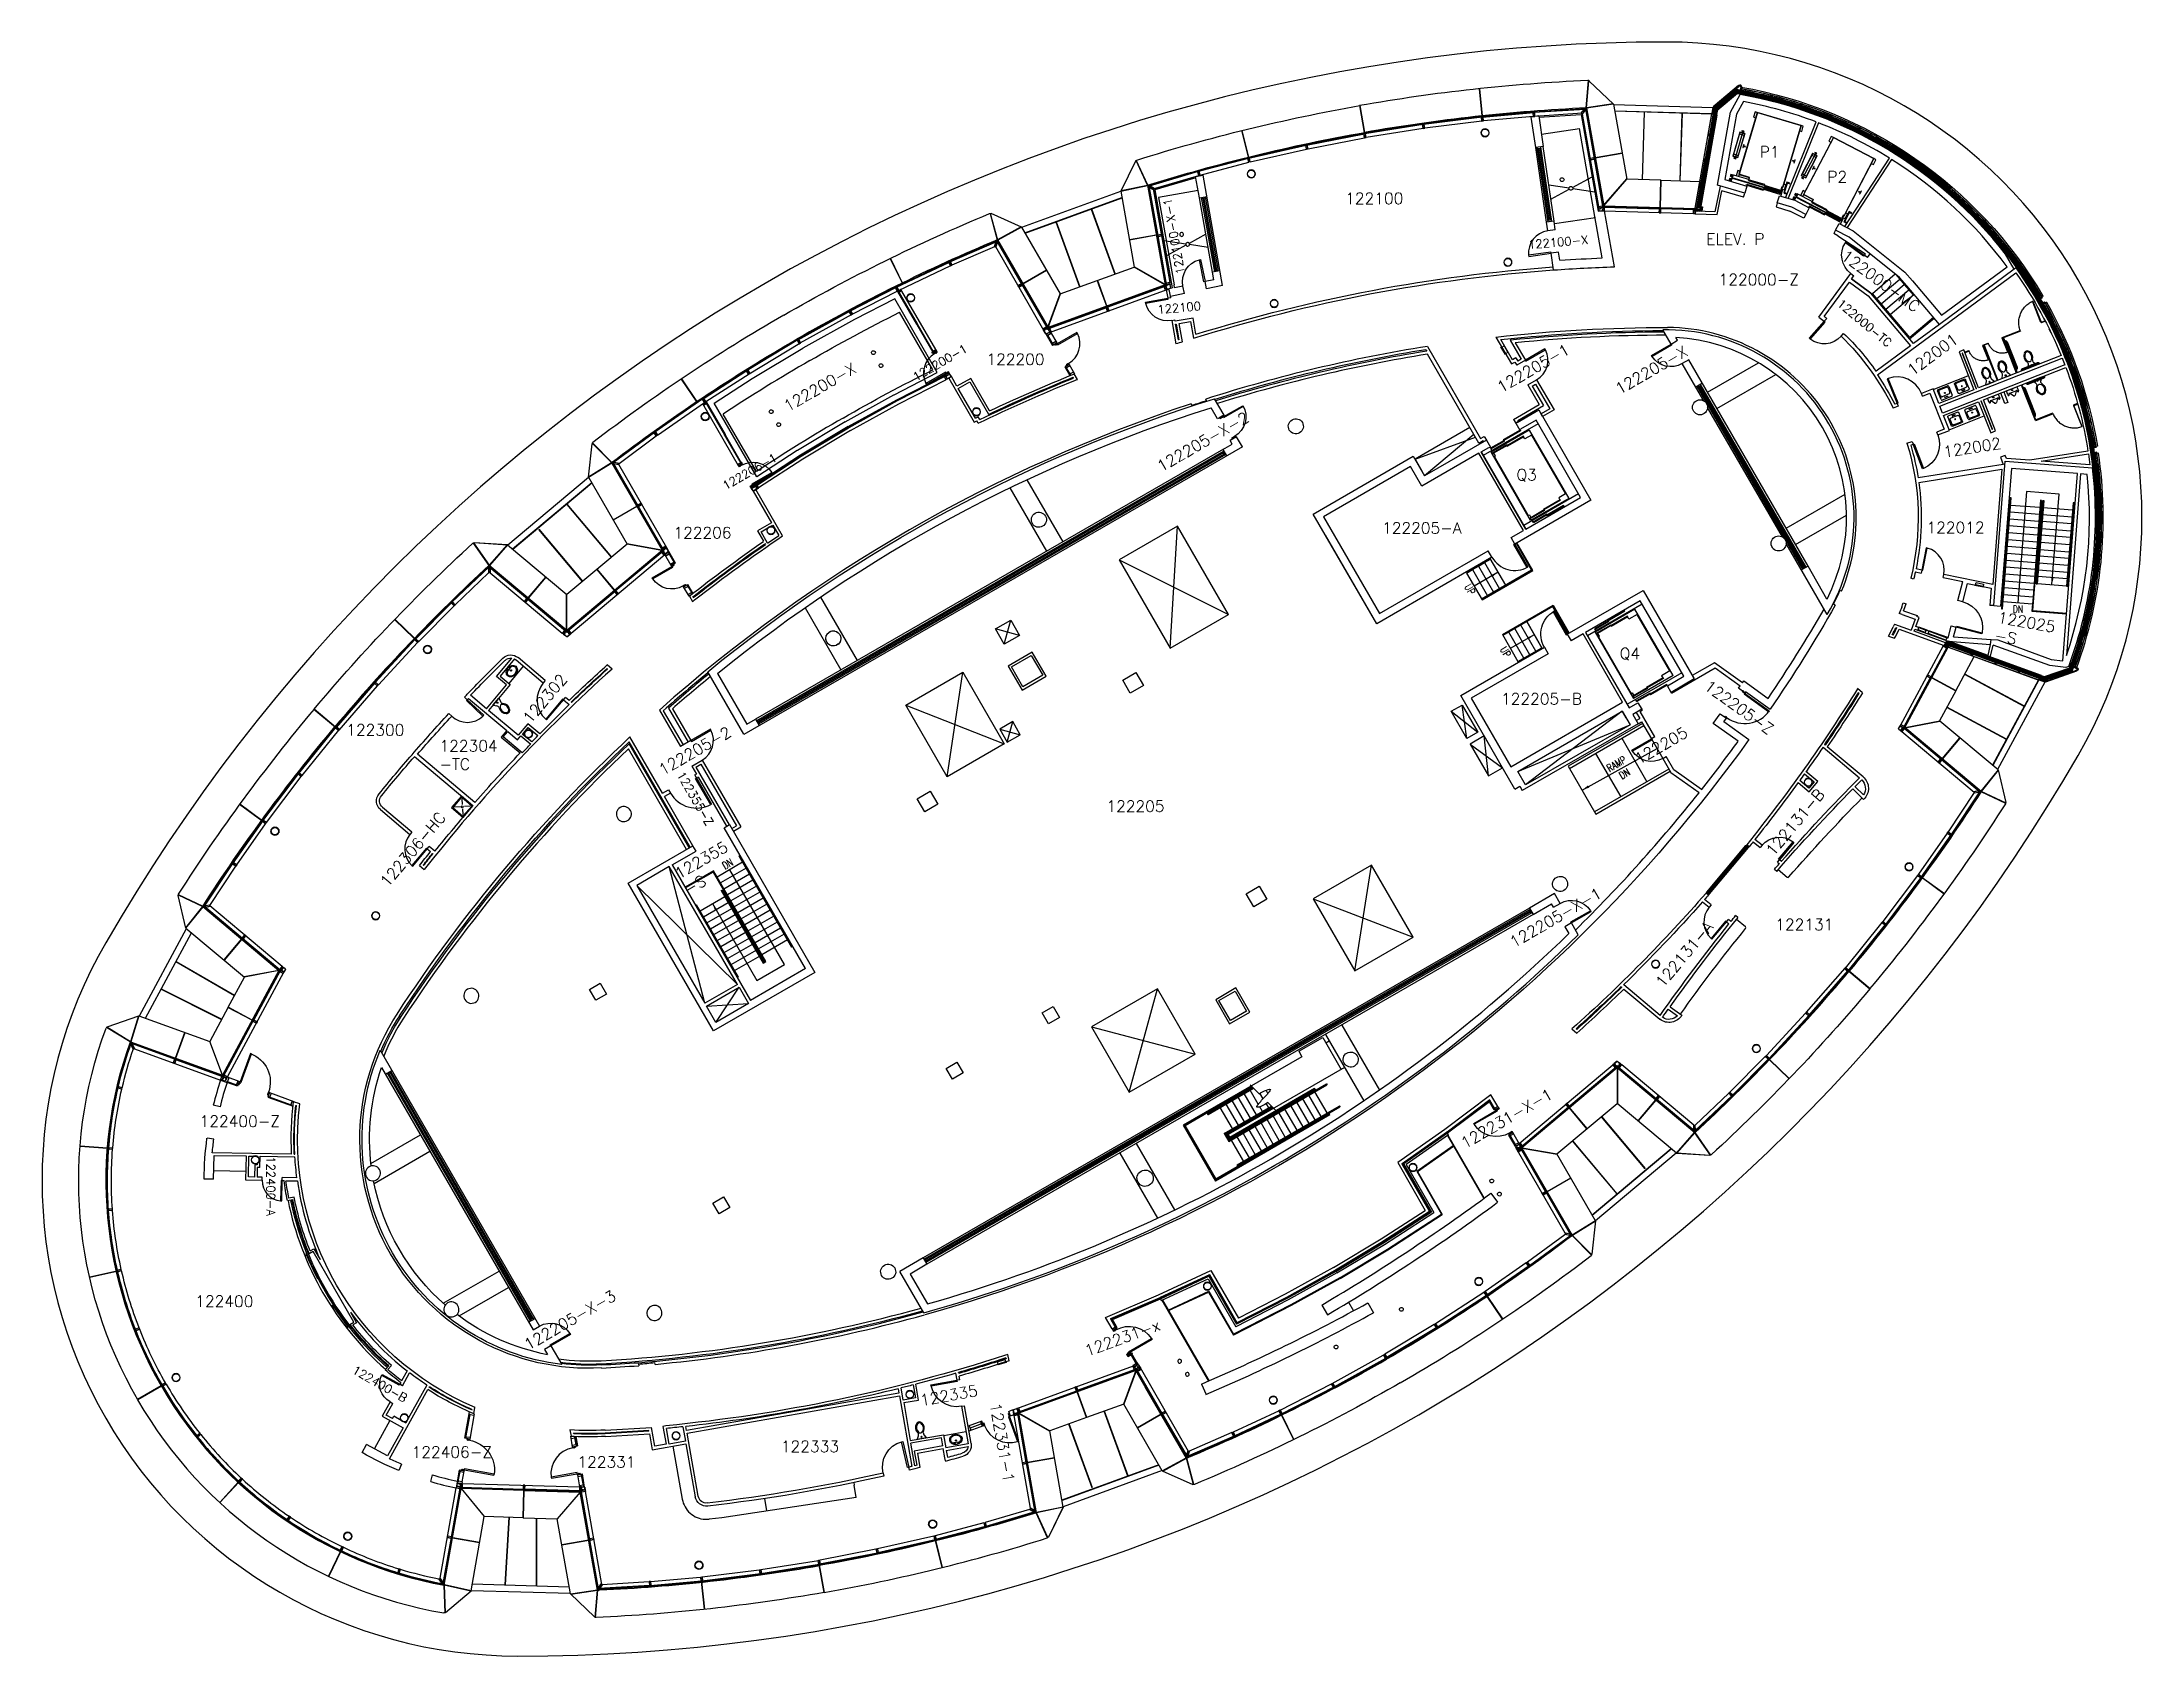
# Model space of a CAD drawing. Extents: x -1850 to 1494, y 4831 to 7402.
import ezdxf

# ---------------------------------------------------------------- set-up
doc = ezdxf.new("R2010")
doc.units = 0
doc.header["$LTSCALE"] = 48
doc.header["$MEASUREMENT"] = 0
doc.linetypes.add('DGN_STYLE_2', pattern=[2.07246, 1.243476, -0.828984])
doc.layers.get('0').update_dxf_attribs({"linetype": 'CONTINUOUS'})
for name, color, linetype in [('ARDOOR', 7, 'CONTINUOUS'), ('ARDOORNO', 4, 'CONTINUOUS'), ('ARROOMNO', 4, 'CONTINUOUS'), ('ARWALL', 7, 'CONTINUOUS'), ('ARWINDOW', 7, 'CONTINUOUS'), ('COL', 14, 'CONTINUOUS'), ('EXDOOR', 8, 'CONTINUOUS'), ('EXWALL', 8, 'CONTINUOUS'), ('EXWINDOW', 8, 'CONTINUOUS'), ('FIRE', 10, 'CONTINUOUS'), ('MILL', 1, 'CONTINUOUS'), ('MPFIXTURE', 3, 'CONTINUOUS'), ('ROOF', 8, 'CONTINUOUS'), ('TXT', 4, 'CONTINUOUS')]:
    doc.layers.add(name, color=color, linetype=linetype)
doc.styles.add('ROMANS', font='romans.shx', dxfattribs={"height": 18})
doc.styles.get("Standard").update_dxf_attribs({"font": 'simplex.shx', "width": 0.75, "height": 12})
doc.dimstyles.get("Standard").update_dxf_attribs({"dimtxt": 12, "dimasz": 12, "dimexe": 9, "dimexo": 3, "dimgap": 12, "dimtad": 1, "dimdec": 4, "dimzin": 0, "dimtxsty": 'STANDARD', "dimblk": 'OBLIQUE', "dimcen": 0, "dimdle": 3, "dimclrd": 256, "dimclre": 256, "dimclrt": 256, "dimazin": 3, "dimtfac": 1, "dimtdec": 4, "dimtix": 1, "dimtmove": 0, "dimatfit": 3, "dimtolj": 1, "dimtzin": 0})

msp = doc.modelspace()

# ---------------------------------------------------------------- texts
at = {"layer": 'ARDOORNO', "style": 'ROMANS'}
for s, height, rotation, p in [('122100-X-1', 13.5, 100, (-30, 7033.6)), ('122100-X', 13.5, 5, (517.4, 7072.7)), ('122200-1', 13.5, 30, (-458, 6861.8)), ('122205-1', 18, 30, (474.2, 6843)), ('122205-X', 18, 30, (662.2, 6840.2)), ('122205-X-2', 18, 30, (-67.4, 6717)), ('122206-1', 13.5, 30, (-761.1, 6688.3)), ('122205-2', 18, 30, (-861.1, 6233.5)), ('122205-X-1', 18, 30, (494.4, 5959)), ('122231-X-1', 18, 30, (416.4, 5638.9)), ('122205-X-3', 18, 30, (-1075.3, 5317.7)), ('122331-1', 18, 280, (-340.5, 5232.8))]:
    msp.add_text(s, height=height, rotation=rotation, dxfattribs=at).set_placement(p)
at = {"layer": 'ARROOMNO', "style": 'ROMANS'}
for s, p in [('P1', (885.7, 7218.3)), ('P2', (993.4, 7178.7)), ('122100', (225.5, 7144.3)), ('ELEV. P', (800.7, 7079.5)), ('122000-Z', (820.2, 7014.9)), ('122200', (-345.8, 6887.9)), ('Q3', (498.3, 6704)), ('122206', (-844.3, 6611.6)), ('122205-A', (284.3, 6619.2)), ('122012', (1151.2, 6620)), ('Q4', (662.7, 6419.2)), ('122205-B', (473.7, 6347)), ('122300', (-1365.3, 6297.5)), ('122304', (-1216.8, 6272.1)), ('-TC', (-1216.8, 6242.9)), ('122205', (-154.7, 6176)), ('122131', (910.5, 5987.4)), ('122400-Z', (-1598.8, 5674.1)), ('122400', (-1605.7, 5387.4)), ('122406-Z', (-1261.2, 5147.1)), ('122333', (-673.2, 5156.1)), ('122331', (-997.2, 5131.3))]:
    msp.add_text(s, height=18, dxfattribs=at).set_placement(p)
for s, height, rotation, p in [('122000-MC', 18, 323.8, (1013.6, 7057.9)), ('122000-TC', 13.5, 320, (1007.8, 6983.7)), ('122100', 13.5, 5, (-72.9, 6969.4)), ('122001', 18, 36.49, (1129.1, 6869.8)), ('122200-X', 18, 30, (-661.9, 6813)), ('122002', 18, 8.96, (1179.7, 6740.4)), ('122025', 18, 350, (1263.6, 6477.5)), ('-S', 18, 350, (1258.5, 6448.8)), ('122302', 18, 49.92, (-1071.8, 6315.4)), ('122205-Z', 18, 324.31, (795.5, 6372.5)), ('122205', 18, 30, (693, 6250.7)), ('122355-Z', 13.5, 300, (-839.3, 6235.4)), ('122131-B', 18, 50, (907.5, 6104.4)), ('122306-HC', 18, 49.92, (-1299.3, 6054.7)), ('122355', 18, 30, (-835.4, 6068.3)), ('-S', 18, 30, (-820.8, 6043.1)), ('122131-A', 18, 50, (731.9, 5894.8)), ('122400-A', 13.5, 270, (-1492.2, 5627.3)), ('122231-x', 18, 20, (-185.2, 5308.3)), ('122400-B', 13.5, 330, (-1357, 5283)), ('122335', 18, 10, (-449.5, 5229.6))]:
    msp.add_text(s, height=height, rotation=rotation, dxfattribs=at).set_placement(p)
at = {"layer": 'TXT', "char_height": 12}
for s, width, insert, attachment_point, rotation in [('UP', 19.715, (425.3, 6540.7), 1, 300), ('UP', 19.715, (481.9, 6441), 1, 300), ('RAMP\\P{\\Fsimplex.shx;\\W0.80952; }DN', 32.262, (662.5, 6243.7), 5, 30), ('DN', 19.715, (-768, 6094.2), 1, 30)]:
    msp.add_mtext_dynamic_manual_height_columns(s, width=width, gutter_width=60, heights=[0], dxfattribs=dict(at, insert=insert, attachment_point=attachment_point, rotation=rotation))
at = {"layer": 'TXT', "insert": (1288.6, 6505), "char_height": 12, "attachment_point": 1}
msp.add_mtext_dynamic_manual_height_columns('DN', width=19.715, gutter_width=60, heights=[0], dxfattribs=at)

# ---------------------------------------------------------------- blocks, each defined once
blk = doc.blocks.new('*U37')
at = {"linetype": 'CONTINUOUS', "flags": 128}
blk.add_lwpolyline([(-0.53, 0, 1), (0.53, 0, 1), (-0.53, 0)], format="xyb", dxfattribs=at)
at = {"linetype": 'CONTINUOUS'}
blk.add_arc((0, 0), 0.5, 0, 360, dxfattribs=at)
blk = doc.blocks.new('*U38')
at = {"linetype": 'CONTINUOUS', "flags": 128}
blk.add_lwpolyline([(0, 0.53, 1), (0, -0.53, 1), (0, 0.53)], format="xyb", dxfattribs=at)
at = {"linetype": 'CONTINUOUS'}
blk.add_arc((0, 0), 0.5, 0, 360, dxfattribs=at)
blk = doc.blocks.new('*U58')
at = {"linetype": 'CONTINUOUS'}
for p, q in [((-1.81, 0.32), (-1.8, 0.36)), ((0.01, -0.04), (-0.03, -0.04)), ((-0.01, -0.06), (0, -0.02)), ((1.8, -0.36), (1.81, -0.32))]:
    blk.add_line(p, q, dxfattribs=at)
at = {"linetype": 'DGN_STYLE_2'}
for p, q in [((-1.63, 0.28), (-1.62, 0.32)), ((-1.54, 0.26), (-1.53, 0.3))]:
    blk.add_line(p, q, dxfattribs=at)
at = {"linetype": 'CONTINUOUS', "flags": 128}
for points in [[(-1.63, 0.28), (-1.65, 0.22), (-1.55, 0.2), (-1.54, 0.26)], [(-1.62, 0.32), (-1.61, 0.36), (-1.52, 0.34), (-1.53, 0.3)]]:
    blk.add_lwpolyline(points, dxfattribs=at)
at = {"linetype": 'DGN_STYLE_2'}
blk.add_circle((-1.57, 0.34), 0.00833, dxfattribs=at)
at = {"linetype": 'CONTINUOUS'}
blk.add_circle((-0.01, -0.04), 0.0104, dxfattribs=at)
for radius, end in [(40.5, 261.8806), (40.46, 261.8811)]:
    blk.add_arc((7.52, 39.73), radius, 256.686, end, dxfattribs=at)
blk = doc.blocks.new('FEC')
at = {"layer": 'FIRE'}
for points in [[(-7, 0), (-7, 1), (7, 1), (7, 0)], [(-6, -4), (-6, 0), (6, 0), (6, -4)]]:
    blk.add_lwpolyline(points, close=True, dxfattribs=at)
blk = doc.blocks.new('2-08-DR')
at = {"color": 0}
for p, q in [((0, 32), (0, 0)), ((1.8, 32), (0, 32)), ((0, 0), (1.8, 0)), ((1.8, 0), (1.8, 32))]:
    blk.add_line(p, q, dxfattribs=at)
blk.add_arc((-0.1, 0), 32.1, 0.0622, 86.7172, dxfattribs=at)
blk = doc.blocks.new('SNK-JC-1')
for p, q in [((9.5, 14.5), (3.2, 20.8)), ((3.2, 3.2), (9.5, 9.5)), ((14.5, 14.5), (20.8, 20.8)), ((20.8, 3.2), (14.5, 9.5))]:
    blk.add_line(p, q)
at = {"flags": 128}
for points in [[(0, 24), (0, 0), (24, 0), (24, 24)], [(1.2, 22.8), (1.2, 1.2), (22.8, 1.2), (22.8, 22.8)]]:
    blk.add_lwpolyline(points, close=True, dxfattribs=at)
blk.add_circle((12, 12), 1.5)
blk = doc.blocks.new('3-00-DR')
at = {"color": 0}
for p, q in [((0, 36), (0, 0)), ((1.8, 36), (0, 36)), ((1.8, 0), (1.8, 36)), ((0, 0), (1.8, 0))]:
    blk.add_line(p, q, dxfattribs=at)
blk.add_arc((-0.1, 0), 36.1, 0.049, 87.097, dxfattribs=at)
blk = doc.blocks.new('4-00-DR')
at = {"color": 0}
blk.add_lwpolyline([(0, 48), (1.8, 48), (1.8, 0), (0, 0)], close=True, dxfattribs=at)
blk.add_arc((-0.1, 0), 48.1, 0.0274, 87.8451, dxfattribs=at)
blk = doc.blocks.new('3-06-DR')
at = {"color": 0}
for p, q in [((0, 42), (0, 0)), ((1.8, 42), (0, 42)), ((1.8, 0), (1.8, 42)), ((0, 0), (1.8, 0))]:
    blk.add_line(p, q, dxfattribs=at)
blk.add_arc((-0.1, 0), 42.1, 0.0359, 87.5264, dxfattribs=at)
blk = doc.blocks.new('TLT-WALL')
for p, q in [((-7, 0), (7, 0)), ((-7, -0.8), (-7, 0)), ((-7, -0.8), (-4.5, -5.3)), ((7, -0.8), (4.5, -5.3)), ((7, -0.8), (7, 0))]:
    blk.add_line(p, q)
blk.add_circle((0, -2.8), 1)
for centre, radius, start, end in [((4.2, -17.3), 11.2, 141.803, 221.6267), ((4.2, -17.3), 9.67, 128.7012, 221.6267), ((-6.2, -9.1), 2, 321.803, 333.6222), ((-9, -7.8), 5.15, 333.6222, 29.0546), ((-5.7, -26), 2, 38.9879, 41.6267), ((0, -21.5), 5.3, 218.9879, 321.0121), ((-5.7, -26), 3.5, 38.9879, 41.6267), ((0, -21.5), 3.8, 218.9879, 321.0121), ((0, -12.1), 3, 51.2988, 128.7012), ((-4.2, -17.3), 9.67, 318.3733, 51.2988), ((5.7, -26), 3.5, 138.3733, 141.0121), ((9, -7.8), 5.15, 150.9454, 206.3778), ((5.7, -26), 2, 138.3733, 141.0121), ((-4.2, -17.3), 11.2, 318.3733, 38.197), ((6.2, -9.1), 2, 206.3778, 218.197)]:
    blk.add_arc(centre, radius, start, end)
blk = doc.blocks.new('SNK-OVL')
blk.add_line((-4, 3.3), (4, 3.3))
for centre, radius in [((-2.5, 4.5), 0.75), ((0, 0), 1), ((2.5, 4.5), 0.75)]:
    blk.add_circle(centre, radius)
for centre, start, end in [((-4, -0.7), 90, 137.9206), ((4, -0.7), 42.1012, 90)]:
    blk.add_arc(centre, 4, start, end)
blk.add_ellipse((0, -1.7), major_axis=(10, 0), ratio=0.8)
blk.add_open_spline([(-7, 1.9), (-7.4, 1.5), (-7.7, 1), (-8.3, -0.1), (-8.5, -0.8), (-8.5, -2.3), (-8.4, -3), (-7.8, -4.4), (-7.4, -5), (-6.2, -6.3), (-5.4, -6.8), (-3.7, -7.6), (-2.8, -7.9), (-0.7, -8.3), (0.3, -8.3), (2.3, -8), (3.3, -7.8), (5.1, -7), (5.9, -6.5), (7.2, -5.3), (7.7, -4.6), (8.3, -3.3), (8.5, -2.6), (8.5, -1.8), (8.5, -1.8), (8.5, -1.7), (8.5, -1.1), (8.4, -0.5), (7.9, 0.7), (7.5, 1.3), (7, 1.9)], degree=3, knots=[2.515773, 2.515773, 2.515773, 2.515773, 2.756182, 2.756182, 3.107509, 3.107509, 3.458835, 3.458835, 3.810162, 3.810162, 4.161488, 4.161488, 4.512815, 4.512815, 4.864141, 4.864141, 5.215468, 5.215468, 5.566794, 5.566794, 5.918121, 5.918121, 6.269447, 6.269447, 6.283185, 6.283185, 6.283185, 6.580082, 6.580082, 6.909232, 6.909232, 6.909232, 6.909232])
blk = doc.blocks.new('URINAL')
for p, q in [((-9, -7), (-9, 0)), ((-9, 0), (9, 0)), ((9, 0), (9, -7)), ((-7, -6), (-7, -7)), ((6, -5.5), (-6, -5.5)), ((-1.5, -11.5), (-5.5, -6)), ((5.5, -6), (1.5, -11.5)), ((7, -7), (7, -6))]:
    blk.add_line(p, q)
blk.add_circle((0, -2), 1)
for centre, radius, start, end in [((-8, -7), 1, 180, 0), ((-6.25, -6.25), 0.791, 18.43495, 161.56505), ((0, -9.5), 2.5, 233.1301, 306.8699), ((6.25, -6.25), 0.791, 18.43495, 161.56505), ((8, -7), 1, 180, 0)]:
    blk.add_arc(centre, radius, start, end)
blk = doc.blocks.new('FHC')
for points in [[(-16, 0), (-16, 1), (16, 1), (16, 0)], [(-15, -4), (-15, 0), (15, 0), (15, -4)]]:
    blk.add_lwpolyline(points, close=True)
blk = doc.blocks.new('SNK-MILL')
at = {"color": 0}
for p, q in [((-9.5, -7.5), (-9.5, 7.5)), ((-8, 9), (8, 9)), ((-8, -5.5), (-8, 2)), ((-6, 4), (6, 4)), ((8, 2), (8, -5.5)), ((9.5, 7.5), (9.5, -7.5)), ((8, -9), (-8, -9)), ((6, -7.5), (-6, -7.5))]:
    blk.add_line(p, q, dxfattribs=at)
for centre, radius in [((-2, 6.5), 0.5), ((0, 0), 0.75), ((0, 6.5), 0.5), ((2, 6.5), 0.5)]:
    blk.add_circle(centre, radius, dxfattribs=at)
for centre, radius, start, end in [((-8, 7.5), 1.5, 90, 180), ((-6, 2), 2, 90, 180), ((6, 2), 2, 0, 90), ((8, 7.5), 1.5, 0, 90), ((-8, -7.5), 1.5, 180, 270), ((-6, -5.5), 2, 180, 270), ((6, -5.5), 2, 270, 0), ((8, -7.5), 1.5, 270, 0)]:
    blk.add_arc(centre, radius, start, end, dxfattribs=at)

# ---------------------------------------------------------------- linework, layer by layer
at = {"layer": 'ARDOOR'}
for p, q in [((-233.9, 6922.8), (-237.6, 6920.7)), ((-233.9, 6923), (-233, 6921.5)), ((-233.9, 6922.8), (-233.1, 6921.5)), ((-237.7, 6920.7), (-236.9, 6919.2)), ((-237.6, 6920.7), (-236.8, 6919.4)), ((-233, 6921.5), (-236.9, 6919.2)), ((-233.1, 6921.5), (-236.8, 6919.4)), ((-235.3, 6919.5), (-235.6, 6920)), ((-235.3, 6919.6), (-235.5, 6920)), ((-234.3, 6920.1), (-235.3, 6919.5)), ((-234.4, 6920.1), (-235.3, 6919.6)), ((-234.4, 6920.1), (-234.7, 6920.5)), ((-234.3, 6920.1), (-234.6, 6920.5)), ((-215, 6890.3), (-218.9, 6888)), ((-215, 6890.1), (-218.7, 6888)), ((-216.9, 6889.8), (-217.8, 6889.2)), ((-217.8, 6889.2), (-217.6, 6888.8)), ((-216.9, 6889.7), (-217.7, 6889.2)), ((-217.7, 6889.2), (-217.5, 6888.8)), ((-216.9, 6889.8), (-216.6, 6889.4)), ((-216.9, 6889.7), (-216.7, 6889.3)), ((-214.1, 6888.8), (-215, 6890.3)), ((-214.3, 6888.8), (-215, 6890.1)), ((-218, 6886.5), (-218.9, 6888)), ((-218, 6886.7), (-218.7, 6888)), ((-214.3, 6888.8), (-218, 6886.7)), ((-851.6, 6590.9), (-853.7, 6594.4)), ((-847.8, 6568.6), (-846.9, 6567)), ((-847.6, 6568.5), (-843.9, 6570.6)), ((-847.6, 6568.5), (-846.8, 6567.2)), ((-846.9, 6567), (-843, 6569.3)), ((-846.8, 6567.2), (-843.2, 6569.3)), ((-845, 6567.5), (-845.3, 6568)), ((-845, 6567.6), (-845.2, 6568)), ((-845, 6567.5), (-844, 6568.1)), ((-845, 6567.6), (-844.1, 6568.1)), ((-844, 6568.1), (-844.3, 6568.5)), ((-844.1, 6568.1), (-844.3, 6568.5)), ((-843.9, 6570.8), (-843, 6569.3)), ((-843.9, 6570.6), (-843.2, 6569.3)), ((-828.9, 6535.9), (-825, 6538.1)), ((-828, 6534.3), (-828.9, 6535.9)), ((-828.7, 6535.8), (-825, 6537.9)), ((-828, 6534.5), (-828.7, 6535.8)), ((-828, 6534.5), (-824.3, 6536.6)), ((-827.5, 6537.2), (-826.5, 6537.8)), ((-827.5, 6537.2), (-827.3, 6536.8)), ((-827.4, 6537.2), (-826.6, 6537.7)), ((-827.4, 6537.2), (-827.2, 6536.8)), ((-826.6, 6537.7), (-826.3, 6537.3)), ((-826.5, 6537.8), (-826.3, 6537.4)), ((-824.1, 6536.6), (-825, 6538.1)), ((-824.3, 6536.6), (-825, 6537.9)), ((-1517.8, 5790.9), (-1534.2, 5745.8)), ((652.7, 5774), (658.8, 5779.1)), ((-1537.4, 5742.2), (-1535.7, 5741.6)), ((-1535.8, 5746.2), (-1537.2, 5742.2)), ((-1537.2, 5742.2), (-1535.8, 5741.7)), ((-1535.8, 5746.4), (-1534.2, 5745.8)), ((-1535.8, 5746.2), (-1534.3, 5745.7)), ((-1534.3, 5745.7), (-1535.8, 5741.7)), ((-1534.2, 5745.8), (-1535.7, 5741.6)), ((-1534.7, 5742.8), (-1535.2, 5743)), ((-1534.8, 5742.9), (-1535.2, 5743)), ((-1534.4, 5743.9), (-1534.8, 5744)), ((-1534.4, 5743.8), (-1534.8, 5744)), ((-1534.4, 5743.8), (-1534.8, 5742.9)), ((-1534.4, 5743.9), (-1534.7, 5742.8)), ((-1489.1, 5729.4), (-1490.6, 5725.2)), ((-1490.2, 5727.8), (-1490.6, 5726.7)), ((-1490.6, 5726.7), (-1490.1, 5726.6)), ((-1489, 5724.6), (-1490.6, 5725.2)), ((-1490.1, 5727.7), (-1490.5, 5726.8)), ((-1490.5, 5726.8), (-1490.1, 5726.6)), ((-1489, 5729.2), (-1490.4, 5725.2)), ((-1489, 5724.7), (-1490.4, 5725.2)), ((-1490.2, 5727.8), (-1489.7, 5727.6)), ((-1490.1, 5727.7), (-1489.7, 5727.6)), ((-1487.4, 5728.8), (-1489.1, 5729.4)), ((-1487.6, 5728.7), (-1489, 5729.2)), ((-1487.6, 5728.7), (-1489, 5724.7)), ((465.7, 5702.3), (466.6, 5700.8)), ((469.6, 5704.3), (465.9, 5702.2)), ((465.9, 5702.2), (466.7, 5700.9)), ((470.5, 5703), (466.6, 5700.8)), ((470.3, 5703.1), (466.7, 5700.9)), ((468.2, 5701.1), (467.9, 5701.5)), ((468.2, 5701.2), (468, 5701.5)), ((469, 5701.7), (468.2, 5701.2)), ((469.1, 5701.6), (468.2, 5701.1)), ((469, 5701.7), (468.8, 5702)), ((469.1, 5701.6), (468.9, 5702.1)), ((469.6, 5704.5), (470.5, 5703)), ((469.6, 5704.3), (470.3, 5703.1)), ((491.5, 5666.6), (487.6, 5664.4)), ((488.5, 5662.9), (487.6, 5664.4)), ((491.5, 5666.5), (487.8, 5664.3)), ((488.5, 5663), (487.8, 5664.3)), ((492.2, 5665.2), (488.5, 5663)), ((489.6, 5666.1), (488.7, 5665.6)), ((489.6, 5666), (488.7, 5665.5)), ((488.7, 5665.6), (488.9, 5665.1)), ((488.7, 5665.5), (489, 5665.2)), ((489.6, 5666.1), (489.9, 5665.7)), ((489.6, 5666), (489.8, 5665.7)), ((492.4, 5665.1), (491.5, 5666.6)), ((492.2, 5665.2), (491.5, 5666.5)), ((-144.1, 5350), (-140.4, 5352.2)), ((-143.4, 5348.7), (-139.7, 5350.9)), ((-140.4, 5352.3), (-139.5, 5350.8)), ((-140.4, 5352.2), (-139.7, 5350.9)), ((-144.3, 5350.1), (-143.4, 5348.6)), ((-144.1, 5350), (-143.4, 5348.7)), ((-143.4, 5348.6), (-139.5, 5350.8)), ((-141.5, 5349.1), (-141.8, 5349.5)), ((-141.5, 5349.2), (-141.7, 5349.5)), ((-141.5, 5349.2), (-140.6, 5349.7)), ((-141.5, 5349.1), (-140.5, 5349.6)), ((-140.6, 5349.7), (-140.9, 5350)), ((-140.5, 5349.6), (-140.8, 5350.1)), ((-122.4, 5312.2), (-118.5, 5314.4)), ((-121.5, 5310.7), (-122.4, 5312.2)), ((-122.2, 5312.1), (-118.5, 5314.3)), ((-121.5, 5310.8), (-122.2, 5312.1)), ((-121.5, 5310.8), (-117.8, 5313)), ((-121, 5313.6), (-120.1, 5314.1)), ((-121, 5313.6), (-120.8, 5313.1)), ((-120.9, 5313.5), (-120.1, 5314)), ((-120.9, 5313.5), (-120.7, 5313.2)), ((-120.1, 5314.1), (-119.8, 5313.7)), ((-120.1, 5314), (-119.9, 5313.7)), ((-117.6, 5312.9), (-118.5, 5314.4)), ((-117.8, 5313), (-118.5, 5314.3)), ((-309.1, 5217.9), (-310.7, 5217.3)), ((-309.2, 5213.1), (-310.7, 5217.3)), ((-309.1, 5217.8), (-310.5, 5217.3)), ((-309.1, 5213.3), (-310.5, 5217.3)), ((-307.7, 5213.8), (-309.1, 5217.8)), ((-351.8, 5202.3), (-350.2, 5202.9)), ((-351.6, 5202.3), (-350.2, 5202.8)), ((-350.2, 5198.3), (-351.6, 5202.3)), ((-350.3, 5198.1), (-348.6, 5198.7)), ((-348.6, 5198.7), (-350.2, 5202.9)), ((-348.8, 5198.8), (-350.2, 5202.8)), ((-350.2, 5198.3), (-348.8, 5198.8)), ((-349.2, 5201.7), (-349.6, 5201.5)), ((-349.2, 5201.6), (-349.6, 5201.5)), ((-348.9, 5200.7), (-349.3, 5200.5)), ((-348.8, 5200.6), (-349.3, 5200.5)), ((-348.8, 5200.6), (-349.2, 5201.7)), ((-348.9, 5200.7), (-349.2, 5201.6)), ((-310.7, 5215.8), (-310.2, 5215.9)), ((-310.3, 5214.7), (-310.7, 5215.8)), ((-310.6, 5215.7), (-310.2, 5215.9)), ((-310.2, 5214.8), (-310.6, 5215.7)), ((-310.3, 5214.7), (-309.8, 5214.9)), ((-310.2, 5214.8), (-309.8, 5214.9)), ((-307.5, 5213.7), (-309.2, 5213.1)), ((-307.7, 5213.8), (-309.1, 5213.3)), ((-1173, 5177.4), (-1173.4, 5175.7)), ((-1168.9, 5174.9), (-1173.4, 5175.7)), ((-1172.9, 5177.2), (-1173.2, 5175.8)), ((-1169, 5175), (-1173.2, 5175.8)), ((-1172, 5174.9), (-1171.9, 5175.4)), ((-1170.9, 5174.7), (-1172, 5174.9)), ((-1171.9, 5174.9), (-1171.8, 5175.4)), ((-1170.9, 5174.8), (-1171.9, 5174.9)), ((-1170.9, 5174.7), (-1170.8, 5175.2)), ((-1170.9, 5174.8), (-1170.8, 5175.2)), ((-1168.8, 5176.5), (-1169, 5175)), ((-1168.6, 5176.6), (-1168.9, 5174.9)), ((-1004.9, 5164.7), (-1004.6, 5163)), ((-1004.8, 5164.6), (-1004.5, 5163.1)), ((-1004.6, 5163), (-1000.2, 5163.8)), ((-1004.5, 5163.1), (-1000.3, 5163.9)), ((-1002.7, 5162.8), (-1002.8, 5163.3)), ((-1002.6, 5162.9), (-1002.7, 5163.3)), ((-1002.7, 5162.8), (-1001.6, 5163)), ((-1002.6, 5162.9), (-1001.7, 5163.1)), ((-1001.6, 5163), (-1001.7, 5163.5)), ((-1001.7, 5163.1), (-1001.7, 5163.5)), ((-1000.6, 5165.3), (-1000.3, 5163.9)), ((-1000.5, 5165.5), (-1000.2, 5163.8)), ((-1182, 5126.7), (-1181.7, 5128.4)), ((-1181.9, 5126.8), (-1181.6, 5128.2)), ((-1177.7, 5126), (-1181.9, 5126.8)), ((-1177.3, 5127.6), (-1181.7, 5128.4)), ((-1177.4, 5127.5), (-1181.6, 5128.2)), ((-1180.1, 5128.6), (-1180.2, 5128.1)), ((-1180.1, 5128.5), (-1180.2, 5128.1)), ((-1179, 5128.4), (-1180.1, 5128.6)), ((-1179.1, 5128.4), (-1180.1, 5128.5)), ((-1179.1, 5128.4), (-1179.2, 5127.9)), ((-1179, 5128.4), (-1179.1, 5127.9)), ((-1177.7, 5126), (-1177.4, 5127.5)), ((-1177.6, 5125.9), (-1177.3, 5127.6)), ((-997.3, 5121.6), (-992.9, 5122.4)), ((-997, 5119.9), (-997.3, 5121.6)), ((-997.2, 5121.5), (-993, 5122.2)), ((-996.9, 5120), (-997.2, 5121.5)), ((-996.9, 5120), (-992.8, 5120.8)), ((-995.6, 5122.4), (-994.5, 5122.6)), ((-995.6, 5122.4), (-995.5, 5121.9)), ((-995.5, 5122.4), (-994.5, 5122.5)), ((-995.5, 5122.4), (-995.4, 5121.9)), ((-994.5, 5122.6), (-994.4, 5122.1)), ((-994.5, 5122.5), (-994.5, 5122.1)), ((-992.8, 5120.8), (-993, 5122.2)), ((-992.6, 5120.7), (-992.9, 5122.4))]:
    msp.add_line(p, q, dxfattribs=at)
at = {"layer": 'ARDOOR', "flags": 128}
for points in [[(861.8, 6364.7), (860.4, 6365.8), (860.1, 6365.4), (859.1, 6366.1), (859.4, 6366.5), (857.9, 6367.5), (859.1, 6369.1), (859.5, 6368.8), (858.9, 6368), (862, 6365.8), (862.5, 6366.7), (863, 6366.4), (861.8, 6364.7)], [(861.8, 6364.7), (900.8, 6336.7), (899.8, 6335.3), (860.8, 6363.3), (861.8, 6364.7)], [(829.9, 6328.5), (831.3, 6327.5), (831.6, 6327.9), (832.7, 6327.2), (832.4, 6326.8), (833.8, 6325.8), (832.6, 6324.1), (832.2, 6324.4), (832.8, 6325.2), (829.7, 6327.4), (829.2, 6326.6), (828.8, 6326.9), (829.9, 6328.5)], [(-1534.2, 5745.8), (-1534.2, 5745.8), (-1532.5, 5745.2), (-1516.1, 5790.3), (-1517.8, 5790.9)]]:
    msp.add_lwpolyline(points, dxfattribs=at)
msp.add_lwpolyline([(833.8, 6325.8), (833.8, 6325.7, 0.414214), (900.8, 6336.7)], format="xyb", dxfattribs=at)
at = {"layer": 'ARDOOR', "extrusion": (0, 0, -1)}
msp.add_arc((1534.2, 5745.8), 48, 109.9706, 199.9751, dxfattribs=at)
at = {"layer": 'ARROOMNO'}
msp.add_line((1032, 7024.9), (1062.6, 7002.5), dxfattribs=at)
at = {"layer": 'ARWALL'}
for p, q in [((822.7, 7173), (814.2, 7132.1)), ((817.7, 7127.7), (825.4, 7165.2)), ((859.8, 7155), (825.4, 7165.2)), ((859.8, 7155), (861.8, 7161.4)), ((783.2, 7133), (783.1, 7128.8)), ((783.1, 7128.8), (817.7, 7127.7)), ((814.2, 7132.1), (783.2, 7133)), ((817.7, 7127.7), (817.7, 7127.7)), ((913.5, 7146.1), (911.6, 7139.6)), ((911.6, 7139.6), (933.8, 7133.1)), ((955.8, 7121.7), (933.8, 7133.1)), ((959, 7127.7), (955.8, 7121.7)), ((1006.5, 7102.8), (1003.5, 7097.1)), ((1010.1, 7093.7), (1003.5, 7097.1)), ((1010.1, 7093.7), (1053.9, 7065.1)), ((1053.9, 7065.1), (1052.2, 7062.8)), ((1057.1, 7059.2), (1052.2, 7062.8)), ((1057.1, 7059.2), (1061.4, 7065)), ((979.8, 6964.1), (1030.9, 7033.7)), ((1030.9, 7033.7), (1035.8, 7030.1)), ((1032, 7024.9), (1035.8, 7030.1)), ((1062.6, 7002.5), (1032, 7024.9)), ((1073.4, 6872), (1293.6, 7034.9)), ((1293.5, 7042.4), (1290.8, 7040.5)), ((-59.4, 7007.4), (-54.6, 7008.3)), ((-59.4, 7007.4), (-57, 6994.1)), ((-57.9, 7007.7), (-58, 7008)), ((-52.2, 6995), (-57, 6994.1)), ((-52.2, 6995), (-54.6, 7008.3)), ((988.4, 6965.2), (1028.4, 7020)), ((1028.4, 7020), (1058.4, 6998)), ((1058.4, 6998), (1125.9, 6918.4)), ((1130.8, 6922.1), (1062.6, 7002.5)), ((1065.1, 7002), (1063.9, 7001)), ((1124.6, 6931.8), (1065.1, 7002)), ((-50.7, 6958.7), (-45.9, 6959.6)), ((-50.7, 6958.7), (-44, 6921.5)), ((-45.5, 6957.6), (-45.9, 6959.6)), ((-16.7, 6962.7), (-45.5, 6957.6)), ((-38.9, 6953.8), (-20.7, 6957)), ((-20.7, 6957), (-16, 6930.5)), ((-12.1, 6936.8), (-16.7, 6962.7)), ((988.2, 6957.5), (992.3, 6962.1)), ((1124.4, 6929.7), (1163.3, 6962.6)), ((1162.3, 6963.8), (1124.6, 6931.8)), ((-251.3, 6937.6), (-243.9, 6940.3)), ((-251.3, 6937.6), (-240.6, 6919.1)), ((-243.9, 6940.3), (-233.9, 6923)), ((-233.9, 6923), (-240.6, 6919.1)), ((-44.7, 6952.8), (-43.7, 6953)), ((-40.2, 6927.9), (-44.7, 6952.8)), ((-43.7, 6953), (-39.3, 6928.1)), ((-33.8, 6924.8), (-38.9, 6953.8)), ((465.6, 6932.4), (490.4, 6889.6)), ((492.1, 6896.2), (473.6, 6928.4)), ((488.3, 6927.4), (505.7, 6897.2)), ((496.3, 6923.3), (512.4, 6895.4)), ((1015.2, 6933.7), (1019.3, 6938.3)), ((1171.9, 6952.5), (1130.8, 6922.1)), ((1349.4, 6939.7), (1346.8, 6944.9)), ((353.9, 6912.2), (355.3, 6909.8)), ((356.4, 6917.5), (441.1, 6770.9)), ((438.2, 6763.6), (356.6, 6905.1)), ((490.4, 6889.6), (495.6, 6892.6)), ((497.3, 6899.2), (492.1, 6896.2)), ((495.6, 6892.6), (498.6, 6887.4)), ((497.3, 6899.2), (500.3, 6894)), ((512.4, 6895.4), (498.6, 6887.4)), ((505.7, 6897.2), (500.3, 6894)), ((1125.9, 6918.4), (1071, 6877.8)), ((1172.5, 6822.5), (1367.3, 6899)), ((1210.5, 6911.8), (1203.1, 6908.9)), ((1203.1, 6908.9), (1226.8, 6848.4)), ((1208.2, 6906.6), (1208.1, 6906.3)), ((1208.1, 6906.3), (1230.3, 6849.8)), ((1208.6, 6906.5), (1208.2, 6906.6)), ((1230.8, 6849.9), (1208.6, 6906.5)), ((1234.3, 6851.3), (1210.5, 6911.8)), ((1365.7, 6903), (1234.3, 6851.3)), ((-405.8, 6866.9), (-365.3, 6796.7)), ((-392.7, 6853.9), (-401.6, 6869.4)), ((-370.6, 6866.6), (-392.7, 6853.9)), ((-390.6, 6850.2), (-372.2, 6860.8)), ((-372.2, 6860.8), (-342.4, 6809.3)), ((-340.7, 6814.8), (-370.6, 6866.6)), ((-214.1, 6888.8), (-220.9, 6884.9)), ((-220.9, 6884.9), (-212.8, 6870.9)), ((-214.1, 6888.8), (-205.5, 6873.8)), ((-207.1, 6867), (-207.8, 6868.3)), ((-201, 6864.9), (-206, 6873.6)), ((516.6, 6856.2), (530.4, 6864.2)), ((516.6, 6856.2), (534.6, 6824.9)), ((523.2, 6854.4), (528.6, 6857.5)), ((528.6, 6857.5), (551.4, 6818)), ((530.4, 6864.2), (558.1, 6816.2)), ((1371.7, 6887.9), (1176.9, 6811.3)), ((1241.8, 6832.2), (1373.2, 6883.9)), ((-363.3, 6803), (-390.6, 6850.2)), ((-19.6, 6826.1), (-18.7, 6823.3)), ((4.6, 6830.8), (3.7, 6833.6)), ((493.6, 6801.1), (534.6, 6824.9)), ((500.2, 6799.4), (541.3, 6823.1)), ((523.2, 6854.4), (541.3, 6823.1)), ((1106.1, 6822.3), (1098.2, 6819.1)), ((1104.3, 6826.8), (1100.6, 6825.3)), ((1104.3, 6826.8), (1106.1, 6822.3)), ((1161.7, 6850), (1143.2, 6842.6)), ((1145.1, 6838.1), (1143.2, 6842.6)), ((1145.1, 6838.1), (1156.8, 6842.8)), ((1156.8, 6842.8), (1179.3, 6785.6)), ((1171, 6826.4), (1161.7, 6850)), ((1226.8, 6848.4), (1171, 6826.4)), ((1176.9, 6811.3), (1172.5, 6822.5)), ((1178.5, 6807.4), (1234.3, 6829.3)), ((1230.8, 6849.9), (1230.3, 6849.8)), ((1234.3, 6829.3), (1253.7, 6780)), ((1237.8, 6830.7), (1238.3, 6830.9)), ((1237.8, 6830.7), (1255.7, 6785.3)), ((1256.1, 6785.5), (1238.3, 6830.9)), ((1261.2, 6782.9), (1241.8, 6832.2)), ((-358.8, 6795.1), (-360.9, 6798.8)), ((-356.5, 6800.9), (-358.9, 6805.1)), ((493.6, 6801.1), (497.1, 6795.1)), ((500.2, 6799.4), (501.3, 6797.5)), ((551.4, 6818), (537.5, 6810)), ((558.1, 6816.2), (540, 6805.8)), ((1187.8, 6783.6), (1178.5, 6807.4)), ((438.2, 6763.6), (445, 6767.5)), ((441.1, 6770.9), (446.8, 6774.1)), ((445, 6767.5), (446.1, 6765.6)), ((446.8, 6774.1), (450.3, 6768.1)), ((1120.2, 6763.2), (1128.2, 6766.2)), ((1126.2, 6760.2), (1129.9, 6761.7)), ((1128.2, 6766.2), (1129.9, 6761.7)), ((1179.3, 6785.6), (1167.5, 6781.1)), ((1169.2, 6776.5), (1167.5, 6781.1)), ((1169.2, 6776.5), (1187.8, 6783.6)), ((1253.7, 6780), (1261.2, 6782.9)), ((1255.7, 6785.3), (1256, 6785.2)), ((1256, 6785.2), (1256.1, 6785.5)), ((1273.6, 6729.4), (1137.9, 6708)), ((1276.5, 6743.8), (1269.1, 6740.9)), ((1269.1, 6740.9), (1273.6, 6729.4)), ((1278.4, 6739), (1276.5, 6743.8)), ((1315.8, 6736.1), (1278.4, 6739)), ((1408.4, 6750.7), (1315.8, 6736.1)), ((1334.1, 6734.6), (1409, 6746.5)), ((1411.5, 6728.6), (1334.1, 6734.6)), ((-670.5, 6615.5), (-713.2, 6689.5)), ((1139, 6700.9), (1271, 6721.7)), ((1271, 6721.7), (1256.7, 6538.1)), ((-717.4, 6687), (-688.3, 6636.5)), ((-688.3, 6636.5), (-710.3, 6623.8)), ((-710.3, 6623.8), (-700.6, 6607)), ((-704.5, 6622.2), (-693.8, 6628.4)), ((-694.2, 6604.3), (-704.5, 6622.2)), ((-690, 6630.6), (-686.1, 6632.9)), ((-686.1, 6632.9), (-676.6, 6616.4)), ((-841, 6572.4), (-851.7, 6591)), ((-698.5, 6603.3), (-697.8, 6602)), ((-694.2, 6604.3), (-676.6, 6616.4)), ((-847.8, 6568.6), (-857.8, 6585.9)), ((-847.8, 6568.6), (-841, 6572.4)), ((1133.6, 6558.2), (1142.6, 6556.4)), ((1143.6, 6561.2), (1134.6, 6563)), ((1143.6, 6561.2), (1142.6, 6556.4)), ((-828, 6534.3), (-821.2, 6538.2)), ((-819.4, 6519.4), (-828, 6534.3)), ((-813.2, 6524.3), (-821.2, 6538.2)), ((-819.4, 6519.4), (-813.2, 6524.3)), ((1016, 6527.4), (1013.2, 6528.6)), ((1130.8, 6546.5), (1126.2, 6548.1)), ((1132.1, 6551.7), (1131.6, 6549.8)), ((1177.9, 6549.2), (1178.9, 6554)), ((1177.9, 6549.2), (1209, 6542.9)), ((1256.7, 6538.1), (1178.9, 6554)), ((1201.2, 6512.8), (1209, 6542.9)), ((1209, 6510.8), (1216.5, 6540)), ((1216.5, 6540), (1254.4, 6532.3)), ((1254.4, 6532.3), (1252.2, 6504.9)), ((-818.9, 6519.8), (-813.9, 6511)), ((-812.7, 6517.4), (-813.4, 6518.7)), ((1006, 6505.3), (1003.1, 6506.9)), ((1112.3, 6490.2), (1107.8, 6492)), ((1112.3, 6490.2), (1133.2, 6482.8)), ((1114.3, 6508.9), (1118.9, 6507.3)), ((1114.8, 6496.3), (1136.4, 6488.7)), ((1136.4, 6488.7), (1135.8, 6487)), ((1209, 6510.8), (1201.2, 6512.8)), ((1258.3, 6504.5), (1252.2, 6504.9)), ((1090.9, 6455.9), (1100.3, 6452.5)), ((1096.8, 6458.3), (1098.2, 6457.8)), ((1100.3, 6475), (1098.4, 6470.9)), ((1100.3, 6475), (1127, 6465.2)), ((1102.5, 6469.7), (1104, 6469.1)), ((1107.7, 6467), (1179.6, 6440.9)), ((1133.2, 6482.8), (1127, 6465.2)), ((1131.5, 6463.6), (1132.9, 6467.3)), ((1181.3, 6445.5), (1131.5, 6463.6)), ((1132.9, 6467.3), (1186, 6448)), ((1134.3, 6471.3), (1139.4, 6485.7)), ((1185.7, 6452.6), (1134.3, 6471.3)), ((1139.4, 6485.7), (1135.8, 6487)), ((1185.7, 6452.6), (1190.8, 6472.1)), ((1190.8, 6472.1), (1198.5, 6470.1)), ((1194.5, 6454.6), (1198.5, 6470.1)), ((1194.5, 6454.6), (1254, 6450.7)), ((-1048.3, 6385.3), (-1091.7, 6421.8)), ((1179.6, 6440.9), (1181.3, 6445.5)), ((1186, 6448), (1253.4, 6442.7)), ((-1126.1, 6391.7), (-1101.6, 6421)), ((-1110, 6378.2), (-1126.1, 6391.7)), ((-1097.2, 6419.6), (-1120.1, 6392.2)), ((-1120.1, 6392.2), (-1104, 6378.7)), ((-1094.9, 6418), (-1051.5, 6381.6)), ((-942, 6403.5), (-949.8, 6410)), ((-949.7, 6404.4), (-949, 6403.8)), ((745.3, 6365.1), (814.8, 6405.3)), ((813.8, 6413.5), (778.3, 6393)), ((858.3, 6381.6), (813.8, 6413.5)), ((814.8, 6405.3), (854.7, 6376.6)), ((-1172.6, 6354.6), (-1177, 6358.8)), ((-1170.7, 6356.6), (-1109.8, 6305.4)), ((-1141.8, 6340.3), (-1167.4, 6361.8)), ((-1141.8, 6340.3), (-1110, 6378.2)), ((-1104, 6378.7), (-1138.5, 6337.5)), ((-1048.3, 6385.3), (-1051.5, 6381.6)), ((-1019.3, 6354.6), (-1016.2, 6358.3)), ((-1019.3, 6354.6), (-1010.1, 6346.9)), ((-1010.5, 6353.6), (-1016.2, 6358.3)), ((745.3, 6365.1), (744.6, 6366.4)), ((852.1, 6372.9), (854.7, 6376.6)), ((862, 6365.8), (852.1, 6372.9)), ((858.3, 6381.6), (860.3, 6384.5)), ((860.3, 6384.5), (899, 6356.7)), ((862, 6365.8), (863.1, 6367.5)), ((863.1, 6367.5), (902.3, 6339.4)), ((1049.3, 6365.8), (1041.6, 6372.3)), ((1042.6, 6365.9), (1043.8, 6364.9)), ((-1201.7, 6332.6), (-1197.3, 6328.4)), ((-1091.5, 6298.1), (-1138.5, 6337.5)), ((-1006.6, 6350.3), (-1007.2, 6350.9)), ((-866.6, 6338.2), (-833.1, 6280.2)), ((-860.4, 6337.2), (-828.8, 6282.6)), ((-852.1, 6341.3), (-820.8, 6287.2)), ((-845.9, 6340.3), (-816.6, 6289.7)), ((689, 6334.4), (694.5, 6324.9)), ((689, 6321.7), (694.5, 6324.9)), ((695.1, 6336.1), (698.5, 6338.1)), ((718.6, 6295.4), (695.1, 6336.1)), ((697.8, 6339.4), (698.5, 6338.1)), ((811.7, 6316.8), (822.9, 6332.3)), ((822.9, 6332.3), (832.8, 6325.2)), ((828.7, 6319.5), (832.8, 6325.2)), ((-1109.8, 6305.4), (-1118.4, 6295.1)), ((-1118.4, 6295.1), (-1088.4, 6269.9)), ((-1115.2, 6295.4), (-1108.1, 6304)), ((-1085.1, 6269.9), (-1115.2, 6295.4)), ((-1108.1, 6304), (-1092.5, 6291)), ((-1092.5, 6291), (-1087.5, 6297)), ((-1076.1, 6316.4), (-1091.5, 6298.1)), ((-1087.5, 6297), (-1071.6, 6284)), ((-1084.7, 6299.5), (-1075.5, 6310.5)), ((-1069.9, 6287.4), (-1084.7, 6299.5)), ((-1057, 6300.5), (-1076.1, 6316.4)), ((-1075.5, 6310.5), (-1060, 6297.5)), ((-817.5, 6119.5), (-914.6, 6287.7)), ((-861.7, 6205.7), (-913.5, 6295.5)), ((-816.6, 6289.7), (-833.1, 6280.2)), ((692.1, 6316.4), (697.6, 6319.6)), ((697.6, 6319.6), (713.3, 6292.4)), ((718.6, 6295.4), (713.3, 6292.4)), ((851.2, 6288.4), (811.7, 6316.8)), ((868.4, 6291), (828.7, 6319.5)), ((-1256.8, 6264), (-1163.4, 6185.6)), ((-1160.3, 6191.1), (-1251.8, 6267.8)), ((-823.5, 6116.1), (-916, 6276.4)), ((-819.3, 6118.5), (-914.9, 6284.2)), ((-815.1, 6249), (-798.6, 6258.5)), ((-798.6, 6258.5), (-737.1, 6151.9)), ((731.3, 6261.2), (736.6, 6264.3)), ((731.3, 6261.2), (744.2, 6238.8)), ((748.8, 6243), (736.6, 6264.3)), ((986.5, 6279), (1044.7, 6230.3)), ((990, 6282.5), (988.8, 6283.5)), ((1050.3, 6231.9), (993.2, 6279.8)), ((-815.1, 6249), (-807.7, 6236.3)), ((-810.2, 6234.8), (-807.7, 6236.3)), ((-807.4, 6230), (-810.2, 6234.8)), ((-808.4, 6247.2), (-800.4, 6251.8)), ((-808.4, 6247.2), (-755.4, 6155.4)), ((-804.9, 6231.4), (-807.4, 6230)), ((-804.9, 6231.4), (-759.6, 6153)), ((-800.4, 6251.8), (-743.7, 6153.7)), ((744.2, 6238.8), (789, 6206.6)), ((792.8, 6211.4), (748.8, 6243)), ((946.8, 6222.6), (964.5, 6207.7)), ((964, 6213.7), (949.3, 6226)), ((956.9, 6236.6), (972.4, 6223.6)), ((978.3, 6224.1), (959.3, 6240.1)), ((972.4, 6223.6), (964, 6213.7)), ((964.5, 6207.7), (978.3, 6224.1)), ((-861.7, 6205.7), (-852, 6211.3)), ((-848.9, 6206), (-858.6, 6200.4)), ((-813.3, 6122), (-858.6, 6200.4)), ((-852, 6211.3), (-848.9, 6206)), ((1051.1, 6195.9), (1034, 6212.5)), ((1050.8, 6203), (1037.4, 6216)), ((-1310.7, 6179.5), (-1263.8, 6140.1)), ((-1260.7, 6143.9), (-1307.6, 6183.2)), ((-751.3, 6149.3), (-743.7, 6153.7)), ((-1260.7, 6143.9), (-1263.8, 6140.1)), ((-1236.2, 6117), (-1233.1, 6120.7)), ((-1224.1, 6113.2), (-1233.1, 6120.7)), ((-748.8, 6145.1), (-737.1, 6151.9)), ((801.6, 6048.1), (863.8, 6122.3)), ((863.8, 6122.3), (865, 6123.7)), ((868.7, 6120.5), (865, 6123.7)), ((868.4, 6120.8), (867.3, 6119.4)), ((875.1, 6128.4), (886.2, 6119)), ((889.4, 6122.8), (878.1, 6132.2)), ((889.4, 6122.8), (886.2, 6119)), ((-1248.7, 6090.4), (-1241, 6084)), ((-1242.2, 6090.5), (-1242.8, 6091)), ((-1236.2, 6117), (-1231.1, 6112.7)), ((-1227.8, 6109.9), (-1227.1, 6109.4)), ((867.3, 6119.4), (805, 6045.2)), ((913.8, 6095.9), (916.9, 6099.6)), ((913.8, 6095.9), (916.9, 6093.3)), ((920.1, 6097), (916.9, 6099.6)), ((912.7, 6081.2), (909, 6084.4)), ((794.7, 6032.8), (805.2, 6024)), ((808.3, 6027.8), (797.9, 6036.5)), ((800.4, 6046.8), (801.6, 6048.1)), ((800.5, 6046.8), (804.2, 6043.6)), ((801.6, 6048.1), (801.6, 6048.1)), ((805, 6045.2), (803.9, 6043.9)), ((808.3, 6027.8), (805.2, 6024)), ((832.8, 6000.9), (835.9, 6004.6)), ((832.8, 6000.9), (836.7, 5997.6)), ((839.7, 6001.4), (835.9, 6004.6)), ((851, 6007.7), (847.3, 6010.7)), ((665, 5897.5), (666.1, 5896.6)), ((727.1, 5851.8), (669, 5900.6)), ((669.4, 5893.8), (726.7, 5845.7)), ((740, 5861.6), (754.8, 5851)), ((742.9, 5865.6), (761.6, 5852.1)), ((586.7, 5830.1), (594.4, 5823.6)), ((594.3, 5829.3), (593.1, 5830.2)), ((-1535.8, 5746.4), (-1554.6, 5753.2)), ((-1565.4, 5748.5), (-1554.9, 5745)), ((-1538.5, 5739), (-1554.9, 5745)), ((-1535.8, 5746.4), (-1538.5, 5739)), ((-1487.4, 5728.8), (-1490.1, 5721.4)), ((-1490.1, 5721.4), (-1450, 5706.9)), ((-1487.4, 5728.8), (-1449, 5714.8)), ((457.7, 5725.2), (384.3, 5670)), ((468.4, 5706.7), (457.7, 5725.2)), ((-1566.3, 5706), (-1577, 5708.7)), ((-1453.9, 5709.1), (-1454.2, 5708.4)), ((-1450, 5706.9), (-1454.2, 5708.4)), ((-1451.5, 5715.7), (-1453.6, 5710)), ((-1449, 5714.8), (-1449.1, 5714.2)), ((-1439.4, 5710.7), (-1449.1, 5714.2)), ((-1445.5, 5708.4), (-1444.7, 5708.1)), ((455.1, 5714.1), (388.5, 5664.1)), ((461.6, 5702.8), (455.1, 5714.1)), ((462.9, 5700.6), (461.6, 5702.8)), ((469.6, 5704.5), (462.9, 5700.6)), ((468.4, 5706.7), (469.6, 5704.5)), ((-1576.1, 5654.6), (-1587, 5656)), ((384.3, 5670), (309.1, 5617.3)), ((388.5, 5664.1), (318.7, 5615.2)), ((390.2, 5661.7), (322.7, 5614.3)), ((388.3, 5660.4), (446.2, 5560.1)), ((390.2, 5661.7), (388.5, 5664.1)), ((389.1, 5660.9), (447, 5560.7)), ((492.4, 5665.1), (485.6, 5661.2)), ((485.6, 5661.2), (495, 5644.9)), ((503.1, 5646.6), (492.4, 5665.1)), ((-1452.3, 5630.7), (-1578.6, 5633)), ((-1576.6, 5590.7), (-1575.8, 5628.7)), ((-1575.8, 5628.7), (-1524.8, 5627.8)), ((-1524.8, 5627.8), (-1525.6, 5589.7)), ((-1521.2, 5594.5), (-1520.6, 5627.7)), ((-1520.6, 5627.7), (-1512.3, 5627.6)), ((-1507.8, 5627.5), (-1506.8, 5627.5)), ((-1506.8, 5627.5), (-1506.8, 5627)), ((-1502.9, 5609.4), (-1502.5, 5627.4)), ((-1502.5, 5627.4), (-1447, 5626.4)), ((-1448.1, 5630.6), (-1447.2, 5630.6)), ((339.4, 5603.4), (397.6, 5644.4)), ((340.7, 5603.1), (398.1, 5643.5)), ((496.3, 5642.7), (495, 5644.9)), ((-1576.6, 5590.7), (-1591.6, 5591)), ((-1525.6, 5589.7), (-1499.4, 5589.2)), ((-1511.4, 5594.3), (-1521.2, 5594.5)), ((-1511, 5613.8), (-1511.4, 5594.3)), ((-1507, 5613.7), (-1511, 5613.8)), ((-1507.1, 5609.5), (-1507.4, 5594.2)), ((-1499.3, 5594), (-1507.4, 5594.2)), ((-1502.9, 5609.4), (-1507.1, 5609.5)), ((-1507, 5616), (-1507, 5613.7)), ((-1499.4, 5589.2), (-1499.3, 5594)), ((-1467.4, 5588.5), (-1467.3, 5593.4)), ((-1467.4, 5588.5), (-1464.4, 5588.5)), ((-1443.8, 5593), (-1467.3, 5593.4)), ((-1461.2, 5588.4), (-1443.1, 5588.1)), ((309.1, 5617.3), (353, 5541.2)), ((318.7, 5615.2), (362.8, 5538.9)), ((322.7, 5614.3), (366.8, 5537.9)), ((339.4, 5603.4), (378.8, 5535)), ((340.7, 5603.1), (380.2, 5534.7)), ((-1459, 5556.7), (-1450.6, 5558.4)), ((-1448.1, 5562.1), (-1456.6, 5560.4)), ((457.6, 5568.5), (468.3, 5554)), ((282.7, 5495.6), (353, 5541.2)), ((286.7, 5489.6), (362.8, 5538.9)), ((288.3, 5487), (366.8, 5537.9)), ((293, 5479.4), (378.8, 5535)), ((293.5, 5478.5), (380.2, 5534.7)), ((207.1, 5450.3), (282.7, 5495.6)), ((210.8, 5444), (286.7, 5489.6)), ((212.3, 5441.4), (288.3, 5487)), ((-1424.4, 5472.1), (-1425.6, 5475)), ((-1418, 5475.8), (-1424.4, 5472.1)), ((-1422.9, 5476.6), (-1416.9, 5480)), ((-1353, 5363.2), (-1418, 5475.8)), ((-1416.9, 5480), (-1407, 5462.9)), ((216.8, 5433.6), (293, 5479.4)), ((217.3, 5432.8), (293.5, 5478.5)), ((-71.7, 5406.8), (11.5, 5445.5)), ((-68.7, 5400.2), (8.6, 5436.1)), ((-67.6, 5397.4), (7.4, 5432.2)), ((7.4, 5432.2), (51.5, 5355.8)), ((8.6, 5436.1), (52.6, 5359.8)), ((11.5, 5445.5), (55.5, 5369.4)), ((207.1, 5450.3), (130.1, 5407.5)), ((210.8, 5444), (133.4, 5401.1)), ((212.3, 5441.4), (134.8, 5398.4)), ((216.8, 5433.6), (139, 5390.5)), ((217.3, 5432.8), (139.5, 5389.6)), ((-1397.7, 5412.5), (-1397.2, 5412.7)), ((-156.2, 5370.7), (-71.7, 5406.8)), ((-145.3, 5367.5), (-68.7, 5400.2)), ((-68.8, 5400.1), (-67.6, 5397.4)), ((-66.3, 5397.9), (8, 5269.2)), ((-65.4, 5398.4), (9, 5269.6)), ((-56.2, 5382.4), (8.4, 5412.3)), ((-55.7, 5381.6), (8, 5411.1)), ((8, 5411.1), (47.6, 5342.6)), ((8.4, 5412.3), (47.9, 5343.9)), ((139.5, 5389.6), (47.6, 5342.6)), ((139, 5390.5), (47.9, 5343.9)), ((134.8, 5398.4), (51.5, 5355.8)), ((133.4, 5401.1), (52.6, 5359.8)), ((130.1, 5407.5), (55.5, 5369.4)), ((188.1, 5390.3), (197.2, 5374.8)), ((231, 5394.9), (238.9, 5381.2)), ((261.8, 5393.7), (270.5, 5377.9)), ((-1359.4, 5359.5), (-1353, 5363.2)), ((-1357.5, 5357), (-1359.4, 5359.5)), ((-1358.7, 5379.2), (-1348.8, 5362)), ((-1348.8, 5362), (-1354.7, 5358.6)), ((-145.5, 5352.2), (-156.2, 5370.7)), ((-138.8, 5356.2), (-145.3, 5367.5)), ((-1303.4, 5287.2), (-1297.7, 5293.7)), ((-1299, 5287.5), (-1293.3, 5294)), ((-1268.3, 5285.3), (-1277.1, 5269.5)), ((-899.7, 5296.4), (-899.5, 5293.5)), ((-873.4, 5295.8), (-873.8, 5298.6)), ((-314.9, 5306), (-314.6, 5304.5)), ((-309.8, 5301.6), (-311.6, 5311.5)), ((-1296.5, 5145.2), (-1235.4, 5255.7)), ((-1278.6, 5266.7), (-1280, 5264.1)), ((-1275.8, 5261.7), (-1280, 5264.1)), ((-1275.8, 5261.7), (-1264.4, 5282.3)), ((-1237.1, 5262.8), (-1266.6, 5209.5)), ((-1233.4, 5259.4), (-1233, 5260.2)), ((-486.5, 5257), (-485.3, 5250)), ((-478.4, 5239), (-481.7, 5258.2)), ((-462.6, 5263.1), (-458.9, 5242.5)), ((-454, 5239), (-458.4, 5264.1)), ((-394.8, 5281.6), (-392.8, 5270.4)), ((-388, 5271.3), (-392.8, 5270.4)), ((-389.8, 5281.4), (-390.1, 5282.9)), ((-388, 5271.3), (-389, 5277.2)), ((-3.5, 5264.2), (4, 5247.8)), ((-1295.5, 5236.1), (-1308.2, 5213.1)), ((-1301.5, 5215), (-1291.2, 5233.7)), ((-1295.5, 5236.1), (-1291.2, 5233.7)), ((-1176.3, 5178), (-1168.9, 5220)), ((-1165.2, 5224), (-1165.3, 5223.1)), ((-1162.1, 5217), (-1160.3, 5227.2)), ((-1161.5, 5216.8), (-1162, 5217.1)), ((-485.3, 5250), (-823.2, 5190.4)), ((-822.5, 5186.3), (-484.5, 5245.9)), ((-484.5, 5245.9), (-464.7, 5133.2)), ((-458.9, 5242.5), (-478.4, 5239)), ((-477.6, 5234.9), (-454, 5239)), ((-477.6, 5234.9), (-467, 5174.3)), ((-385.5, 5229.1), (-380.7, 5229.9)), ((-385.5, 5229.1), (-375, 5169.2)), ((-370.1, 5169.9), (-380.7, 5229.9)), ((-310.2, 5221), (-307.8, 5221.9)), ((-307.5, 5213.7), (-310.2, 5221)), ((-303.4, 5223.5), (-307.8, 5221.9)), ((-1308.2, 5213.1), (-1274.8, 5194.7)), ((-1291.7, 5209.6), (-1301.5, 5215)), ((-1274.8, 5194.7), (-1299.4, 5150)), ((-1291.7, 5209.6), (-1289.7, 5213.1)), ((-1277.8, 5206.5), (-1289.7, 5213.1)), ((-1270.5, 5202.4), (-1273.7, 5204.2)), ((-1268.6, 5205.8), (-1270.5, 5202.4)), ((-1161.5, 5216.8), (-1168.6, 5176.6)), ((-1009.1, 5191.4), (-1007.3, 5181.2)), ((-1003, 5185.2), (-1003.2, 5186.1)), ((-953.1, 5191.1), (-879.4, 5195.4)), ((-883.5, 5190.3), (-952.9, 5186.2)), ((-883.3, 5189.4), (-952.8, 5185.4)), ((-952.6, 5181.1), (-882.6, 5185.2)), ((-883.3, 5189.4), (-883.5, 5190.3)), ((-882.6, 5185.2), (-878.1, 5159.7)), ((-874.1, 5165.4), (-879.4, 5195.4)), ((-856.2, 5197.9), (-861, 5197.1)), ((-861, 5197.1), (-856, 5168.5)), ((-851.1, 5168.8), (-855.5, 5193.7)), ((-829.2, 5196.4), (-825.1, 5173.3)), ((-823.2, 5190.4), (-824.3, 5196.9)), ((-804.7, 5085.7), (-822.5, 5186.3)), ((-467, 5174.3), (-414, 5183.7)), ((-414, 5183.7), (-410.4, 5163)), ((-352.9, 5205.4), (-375, 5197.4)), ((-350.3, 5198.1), (-373.6, 5189.6)), ((-350.3, 5198.1), (-352.9, 5205.4)), ((-305.2, 5214.6), (-307.5, 5213.7)), ((-305.2, 5214.6), (-302, 5215.7)), ((-1340, 5155.3), (-1332.8, 5168.4)), ((-1299.4, 5150), (-1332.8, 5168.4)), ((-1168.6, 5176.6), (-1176.3, 5178)), ((-1004.9, 5164.7), (-1007.8, 5181.2)), ((-1007.8, 5181.2), (-1007.3, 5181.2)), ((-1007.3, 5181.2), (-1002.4, 5181)), ((-1004.9, 5164.7), (-997.2, 5166)), ((-1002.1, 5180.9), (-999.8, 5180.8)), ((-999.8, 5180.8), (-997.2, 5166)), ((-878.1, 5159.7), (-824.4, 5169.1)), ((-856, 5168.5), (-874.1, 5165.4)), ((-825.1, 5173.3), (-851.1, 5168.8)), ((-824.4, 5169.1), (-809.5, 5084.8)), ((-417.5, 5178.7), (-466.2, 5170.2)), ((-459.9, 5134.4), (-466.2, 5170.2)), ((-415.2, 5165.8), (-460.8, 5157.7)), ((-460.8, 5157.7), (-456.8, 5135.1)), ((-455.8, 5154.3), (-414.5, 5161.6)), ((-455.8, 5154.3), (-451.8, 5131.4)), ((-415.2, 5165.8), (-417.5, 5178.7)), ((-411.9, 5146.7), (-414.5, 5161.6)), ((-375, 5169.2), (-410.4, 5163)), ((-409.7, 5158.8), (-374.9, 5164.9)), ((-409.7, 5158.8), (-407.7, 5147.8)), ((-1277.3, 5136.9), (-1281.4, 5126.7)), ((-1230.8, 5109.1), (-1227.8, 5119.6)), ((-1185.3, 5127.2), (-1190.2, 5099.2)), ((-1177.6, 5125.9), (-1185.3, 5127.2)), ((-1180.6, 5108.6), (-1177.6, 5125.9)), ((-997.1, 5119.9), (-989.3, 5121.2)), ((-997.1, 5119.9), (-993.6, 5100.6)), ((-985.7, 5100.3), (-989.3, 5121.2)), ((-510.5, 5122.4), (-509.3, 5117.7)), ((-468.4, 5127.3), (-469.6, 5132)), ((-411, 5141.9), (-411.9, 5146.7)), ((-1180.6, 5108.6), (-1181.1, 5106.1))]:
    msp.add_line(p, q, dxfattribs=at)
at = {"layer": 'ARWALL', "extrusion": (0, 0, -1)}
for centre, radius, start, end in [((-736.2, 4532.4), 2513.2, 72.5861, 85.9193), ((-736.2, 4532.4), 2518.1, 72.7123, 85.9112), ((-744.9, 6649.2), 675, 144.3674, 173.636), ((-736.8, 6644.8), 679.9, 144.9861, 157.6837), ((-736.8, 6644.8), 401.2, 127.276, 128.7992), ((-736.8, 6644.8), 407.3, 128.1344, 128.8384), ((-737.1, 4533), 2414.7, 83.544, 90.0419), ((-737.1, 4533), 2409.8, 83.7211, 89.8753), ((-736.8, 6644.8), 401.2, 133.9419, 154.2543), ((-736.8, 6644.8), 407.3, 133.9037, 145.1149), ((-736.8, 6644.8), 679.9, 158.0419, 159.0532), ((-736.8, 4532.8), 2513.6, 64.1596, 67.9954), ((-736.8, 4532.8), 2517.8, 64.2638, 67.9818), ((-736.8, 4532.8), 2519.3, 64.6356, 67.9782), ((-736.8, 4532.8), 2523.6, 64.7246, 68.0751), ((-739, 4529.1), 2517.8, 67.9818, 68.0795), ((-736.8, 6644.8), 406.1, 145.9846, 153.6096), ((-736.8, 6644.8), 679.9, 159.4114, 171.0436), ((-736.8, 4532.8), 2517.8, 64.0413, 64.1525), ((-736.8, 4532.8), 2522.7, 64.1445, 64.2555), ((-736.8, 6644.8), 401.2, 162.8411, 193.9545), ((-736.8, 6644.8), 406.1, 163.4875, 171.0441), ((-736.8, 6644.8), 679.9, 171.4018, 172.922), ((-736.8, 6644.8), 406.1, 172.067, 191.6224), ((-736.9, 4532.8), 2523.6, 51.9379, 55.2754), ((-736.9, 4532.8), 2519.3, 52.0218, 55.2674), ((-736.8, 4532.8), 2517.8, 52.018, 55.2656), ((-736.8, 4532.8), 2513.6, 52.0044, 55.952), ((-736.8, 6644.8), 406.1, 192.3102, 194.0102), ((-739, 4529.1), 2517.8, 51.9203, 52.018), ((1091.9, 7701), 2414.7, 209.6816, 214.326), ((-736.8, 6644.8), 401.2, 200.8147, 202.3886), ((1103.3, 6408), 18, 45.5398, 130), ((1103.3, 6408), 13.1, 45.5398, 97.6134), ((-736.8, 4532.8), 2645.2, 43.8441, 45.5398), ((-736.8, 4532.8), 2640.3, 43.8444, 45.5398), ((1103.3, 6408), 13.1, 117.768, 130), ((-736.8, 4532.8), 2523.6, 46.1801, 48.0624), ((-736.8, 4532.8), 2519.3, 46.1906, 47.9785), ((-736.8, 4532.8), 2518.5, 46.1914, 47.9799), ((-736.8, 4532.8), 2645.2, 43.6536, 43.8441), ((-736.8, 4532.8), 2639.1, 43.6545, 43.713), ((1092.2, 7700.8), 2513.6, 211.9075, 218.8628), ((1092.2, 7700.8), 2517.8, 212.0189, 214.2584), ((1092.2, 7700.8), 2519.3, 212.0236, 214.2619), ((1092.2, 7700.8), 2523.6, 211.9397, 214.2715), ((-736.8, 4532.8), 2645.2, 40.9675, 42.8738), ((-736.8, 4532.8), 2639.1, 41.1027, 42.8729), ((-736.8, 4532.8), 2518.5, 44.5781, 46.0799), ((-737.1, 4533), 2414.7, 33.1593, 46.8766), ((-737.1, 4533), 2409.8, 33.1593, 46.7306), ((-736.8, 4532.8), 2518.5, 44.1603, 44.4811), ((1091.9, 7701), 2414.7, 215.7265, 254.4399), ((-736.8, 4532.8), 2645.2, 39.1991, 40.9675), ((-736.8, 4532.8), 2640.3, 39.1991, 40.9693), ((-736.8, 4532.8), 2519.7, 41.1553, 43.5826), ((-736.8, 4532.8), 2517.3, 43.6339, 44.0768), ((1092.2, 7700.8), 2518.5, 214.3713, 215.4521), ((1092.2, 7700.8), 2518.5, 215.9421, 218.5241), ((-3102.6, 4181.3), 2904.1, 41.2756, 44.8751), ((1092.2, 7700.8), 2518.5, 215.549, 215.8452), ((-3102.6, 4181.3), 2899.2, 44.5745, 44.882), ((-1034.8, 6213.5), 19.1, 134.9136, 213.4202), ((-1034.8, 6213.5), 24, 129.996, 227.294), ((1299.1, 6193.3), 18, 310, 39.1991), ((1299.1, 6193.3), 13.1, 310, 39.1991), ((-3102.6, 4181.3), 2899.2, 40.9442, 44.4782), ((-736.8, 4532.8), 2518.5, 38.8657, 41.0166), ((1092.2, 7700.8), 2518.5, 218.635, 218.865), ((-736.8, 4532.8), 2523.6, 38.1142, 38.7586), ((-736.8, 4532.8), 2519.3, 38.2077, 38.7565), ((-736.8, 4532.8), 2518.5, 38.2058, 38.7548), ((-3102.6, 4181.3), 2904.1, 40.9442, 41.1794), ((1092.2, 7700.8), 2513.6, 221.1515, 228.0934), ((1092.2, 7700.8), 2518.5, 221.4763, 225.6291), ((1092.2, 7700.8), 2518.5, 221.1493, 221.3653), ((-3102.5, 4181), 2904.1, 35.1208, 38.7203), ((-3102.5, 4181), 2899.2, 35.5239, 39.0529), ((-3102.5, 4181), 2904.1, 38.8165, 39.0529), ((1092.2, 7700.8), 2517.8, 225.742, 227.982), ((1092.2, 7700.8), 2519.3, 225.7386, 227.9772), ((1092.2, 7700.8), 2523.6, 225.7289, 228.0611), ((978.9, 5654.3), 364.8, 266.8224, 33.1555), ((-3102.5, 4181), 2899.2, 35.114, 35.4276), ((978.9, 5654.3), 359.9, 22.9781, 33.1555), ((-741.5, 5863.9), 23.4, 210.3221, 308.848), ((-741.5, 5863.9), 18.5, 224.0077, 304.8603), ((979.2, 5654.1), 463.7, 292.9839, 7.0171), ((979.2, 5654.1), 473.7, 357.1714, 7.2947), ((979.2, 5654.1), 469.4, 357.1362, 6.6453), ((979.2, 5654.1), 468.6, 357.1302, 6.6209), ((1092.2, 5588.8), 499.4, 0.244, 7.7341), ((1092.2, 5588.8), 488.4, 5.1909, 7.7341), ((979.2, 5654.1), 468.6, 352.5053, 356.6097), ((980.2, 5653.9), 488.6, 348.5272, 352.3062), ((980.2, 5653.9), 485.5, 348.896, 352.249), ((979.2, 5654.1), 481, 338.1424, 348.5273), ((979.2, 5654.1), 477.9, 338.196, 348.902), ((979.2, 5654.1), 481, 311.4728, 321.8577), ((979.2, 5654.1), 477.9, 311.0981, 321.8041), ((979.8, 5653.3), 488.6, 307.6939, 311.4729), ((979.8, 5653.3), 485.5, 307.7511, 311.1041), ((978.9, 5654.3), 359.9, 266.8224, 277.0219), ((584.7, -487.9), 5794.9, 86.29674, 86.8896), ((584.7, -487.9), 5790, 86.29674, 86.88324), ((1100.2, 7730), 2543.7, 252.0359, 264.4965), ((1100.2, 7730), 2548, 252.0493, 253.817), ((1092.2, 7700.8), 2519.3, 252.0228, 253.8107), ((1092.2, 7700.8), 2523.6, 251.9388, 253.8211), ((1083.5, 7739.8), 2548, 252.364, 252.4605), ((979.2, 5654.1), 468.6, 303.3868, 307.496), ((979.2, 5654.1), 473.7, 293.2328, 302.7475), ((979.2, 5654.1), 469.4, 293.3547, 302.7819), ((979.2, 5654.1), 468.6, 293.3801, 302.7891), ((1100.2, 7730), 2548, 256.0627, 263.7848), ((1100.2, 7730), 2548, 255.5075, 255.9528), ((1100.2, 7730), 2548, 253.9273, 255.4116), ((971.6, 5646), 469.4, 293.9394, 294.4745), ((978.9, 5654.3), 463.9, 266.8148, 273.725), ((978.9, 5654.3), 468.8, 266.8129, 272.9673), ((978.9, 5654.3), 469.7, 266.8137, 272.9425), ((1100.2, 7730), 2548, 263.8947, 264.4891), ((1092.2, 5588.8), 499.4, 292.2659, 299.756), ((978.2, 5649.9), 469.6, 272.9426, 273.5536), ((978.9, 5654.3), 474, 266.8121, 272.8244), ((388.1, 5167.1), 13.4, 189.2202, 253.5819), ((388, 5166.9), 18.1, 170.4171, 254.0492), ((1092.2, 5588.8), 488.4, 292.2659, 294.7304), ((1092.2, 7700.8), 2643.2, 257.2857, 263.4413), ((1092.2, 7700.8), 2648.1, 257.2839, 263.4413), ((1092.2, 7700.8), 2643.2, 256.2657, 256.3752), ((1092.2, 7700.8), 2648.1, 256.0047, 256.3751), ((1092.2, 7700.8), 2643.2, 256.0897, 256.1598), ((791.8, 5088), 18, 263.4413, 350.0002), ((791.8, 5088), 13.1, 263.4413, 350.0002)]:
    msp.add_arc(centre, radius, start, end, dxfattribs=at)
at = {"layer": 'ARWALL'}
for centre, radius, start, end in [((736.2, 4532.4), 2513.2, 107.8403, 108.0841), ((736.2, 4532.4), 2518.1, 107.937, 107.9568), ((737.5, 4509.2), 2431, 90.0964, 95.8839), ((737.5, 4509.2), 2426.1, 90.0302, 95.7061), ((736.4, 6644.6), 303.1, 337.2556, 89.5299), ((737.1, 4533), 2414.7, 99.0712, 107.6831), ((737.1, 4533), 2409.8, 99.151, 107.3583), ((737.2, 4532.3), 2408, 99.125, 107.3397), ((737.2, 4532.3), 2403.1, 99.1125, 107.3135), ((737.1, 4533), 2414.7, 108.2636, 131.6172), ((737.2, 4532.3), 2412.5, 107.6781, 108.2584), ((736.8, 6644.8), 299.9, 332.6237, 337.1861), ((-1049.3, 7673), 2351.4, 325.9569, 330.0518), ((736.8, 6644.8), 401.2, 339.1852, 340.2042), ((736.8, 6644.8), 406.1, 338.5524, 340.2042), ((736.8, 6644.8), 401.2, 331.9167, 334.3133), ((736.8, 6644.8), 405.5, 332.6077, 334.4082), ((-12453.9, 13392.6), 15223.4, 332.90034, 332.94834), ((-12453.9, 13392.6), 15227.7, 332.88621, 332.94767), ((737, 4532.7), 2513.8, 131.9072, 141.8945), ((737.1, 4533), 2409.8, 129.2897, 131.5227), ((737.2, 4532.3), 2408, 129.2885, 131.2987), ((737.2, 4532.3), 2403.1, 129.3075, 131.2034), ((-1093.3, 7702), 2404.1, 321.68, 323.9827), ((737.9, 4532.1), 2408.6, 133.329, 146.8252), ((737.9, 4532.1), 2403.8, 133.476, 146.8252), ((-1093.3, 7702), 2404.1, 314.5135, 321.5339), ((-978.2, 5654.4), 358.1, 146.8931, 157.3895), ((-978.2, 5654.4), 353.2, 146.8931, 157.9963), ((-1092.2, 5588.8), 499.4, 161.3494, 166.1164), ((-1092.2, 5588.8), 488.4, 161.3498, 166.1164), ((-979.2, 5654.1), 468.6, 188.1002, 204.079), ((-1370.5, 8039.9), 3074, 300.4654, 306.4903), ((-1370.5, 8039.9), 3092, 300.4654, 306.4903), ((-1093.3, 7702), 2404.1, 273.196, 285.5206), ((-1183.1, 8017.2), 2995, 293.1932, 298.843), ((-979.2, 5654.1), 468.6, 215.921, 231.8998), ((-1093.3, 7702), 2408.9, 273.196, 285.5505), ((-1103.5, 7751.2), 2461.2, 274.7618, 285.4856), ((-1103.5, 7751.2), 2466.1, 275.3541, 285.5064), ((-1183.1, 8017.2), 3013, 293.1932, 298.843), ((-978.2, 5654.4), 353.2, 262.0037, 273.0721), ((-978.2, 5654.4), 358.1, 262.6105, 273.0721), ((-1093.3, 7702), 2413.4, 274.6014, 275.2172), ((-1092.2, 7700.8), 2643.2, 285.0082, 285.5337), ((-1092.2, 5588.8), 488.4, 253.8836, 258.6502), ((-1092.2, 7700.8), 2648.1, 284.9068, 285.5337), ((-1092.2, 5588.8), 499.4, 253.8836, 258.6793)]:
    msp.add_arc(centre, radius, start, end, dxfattribs=at)
at = {"layer": 'ARWINDOW'}
for p, q in [((-248.7, 6934.6), (-249.4, 6934.2)), ((-248.4, 6936), (-249.2, 6935.5)), ((-249.2, 6935.5), (-248.7, 6934.6)), ((-248.2, 6935.8), (-249.1, 6935.3)), ((-248.9, 6935.4), (-240.6, 6921.1)), ((-248.5, 6935.7), (-240.2, 6921.3)), ((-248.4, 6936), (-247.9, 6935.1)), ((-242.6, 6938.1), (-247.9, 6935.1)), ((-235.1, 6925.2), (-240.4, 6922.1)), ((-241.2, 6921.6), (-241.9, 6921.2)), ((-240.7, 6920.7), (-241.2, 6921.6)), ((-240, 6921.4), (-240.8, 6920.9)), ((-239.8, 6921.2), (-240.7, 6920.7)), ((-239.8, 6921.2), (-240.4, 6922.1)), ((-219, 6883.1), (-219.6, 6882.7)), ((-218.6, 6884.5), (-219.5, 6884)), ((-219.5, 6884), (-219, 6883.1)), ((-218.5, 6884.3), (-219.4, 6883.8)), ((-219.1, 6883.9), (-212.6, 6872.6)), ((-218.7, 6884.1), (-212.2, 6872.8)), ((-218.6, 6884.5), (-218.1, 6883.6)), ((-212.9, 6886.6), (-218.1, 6883.6)), ((-213.2, 6873.1), (-213.9, 6872.8)), ((-212.7, 6872.2), (-213.2, 6873.1)), ((-212, 6872.9), (-212.8, 6872.5)), ((-211.8, 6872.7), (-212.7, 6872.2)), ((-207.1, 6876.7), (-212.3, 6873.6)), ((-211.8, 6872.7), (-212.3, 6873.6)), ((-857.8, 6585.9), (-851.7, 6591)), ((-857.5, 6585.8), (-851.7, 6590.7)), ((-852, 6587.7), (-850.8, 6588.4)), ((-851.7, 6590.7), (-850, 6587.7)), ((-850.8, 6588.4), (-850.3, 6587.5)), ((-856.4, 6584), (-857.5, 6585.8)), ((-856.5, 6583.7), (-851.2, 6586.7)), ((-856.4, 6584), (-851.5, 6586.8)), ((-852, 6587.7), (-851.5, 6586.8)), ((-851.8, 6587.6), (-850.9, 6588.1)), ((-851.8, 6587.6), (-851.2, 6586.7)), ((-851.6, 6587.4), (-850.8, 6587.9)), ((-851.4, 6587.5), (-843.1, 6573.2)), ((-851, 6587.8), (-842.7, 6573.4)), ((-850.9, 6588.1), (-850.4, 6587.2)), ((-850.4, 6587.2), (-849.7, 6587.6)), ((-850.3, 6587.5), (-850, 6587.7)), ((-849, 6570.7), (-843.8, 6573.7)), ((-848.8, 6570.6), (-843.8, 6573.5)), ((-848.8, 6570.6), (-847.7, 6568.8)), ((-847.7, 6568.8), (-841.3, 6572.5)), ((-843.2, 6572.9), (-843.8, 6573.7)), ((-843.3, 6572.6), (-843.8, 6573.5)), ((-843.4, 6573.1), (-842.5, 6573.6)), ((-843.3, 6572.6), (-842.1, 6573.3)), ((-843.2, 6572.9), (-842.4, 6573.4)), ((-842.9, 6574.2), (-842.2, 6574.6)), ((-842.4, 6573.3), (-842.9, 6574.2)), ((-842.4, 6573.4), (-842.9, 6574.2)), ((-842.6, 6574.2), (-842.3, 6574.4)), ((-842.1, 6573.3), (-842.6, 6574.2)), ((-842.1, 6573.3), (-842.6, 6574.2)), ((-841.3, 6572.5), (-842.3, 6574.4)), ((-826.8, 6532.2), (-821.5, 6535.2)), ((-822, 6536.1), (-821.2, 6536.6)), ((-822, 6536.1), (-821.5, 6535.2)), ((-821.9, 6535.9), (-821, 6536.4)), ((-821.7, 6536), (-815.1, 6524.7)), ((-821.2, 6536.6), (-820.6, 6535.7)), ((-821.2, 6536.3), (-814.7, 6524.9)), ((-821, 6522.2), (-815.8, 6525.2)), ((-820.6, 6535.7), (-820, 6536.1)), ((-815.2, 6524.4), (-815.8, 6525.2)), ((-815.4, 6524.6), (-814.5, 6525.1)), ((-815.2, 6524.4), (-814.4, 6524.9)), ((-814.9, 6525.7), (-814.2, 6526.1)), ((-814.4, 6524.9), (-814.9, 6525.7)), ((864.6, 6120.4), (803.6, 6047.7)), ((867.3, 6119.4), (863.8, 6122.3)), ((868.4, 6120.8), (868.4, 6120.8)), ((804.2, 6047.2), (865.2, 6119.9)), ((801.6, 6048.1), (805, 6045.2)), ((805, 6045.2), (805, 6045.2)), ((-1552.3, 5752.4), (-1554.3, 5746.7)), ((-1555.3, 5747), (-1555.6, 5746.1)), ((-1555.6, 5746.1), (-1554.7, 5745.7)), ((-1555.1, 5746.9), (-1555.4, 5746)), ((-1555.3, 5747), (-1554.4, 5746.7)), ((-1555.3, 5746.2), (-1539.8, 5740.6)), ((-1555.2, 5746.7), (-1539.6, 5741)), ((-1554.7, 5745.7), (-1554.9, 5745)), ((-1540.6, 5740.6), (-1540.8, 5739.9)), ((-1539.6, 5740.3), (-1540.6, 5740.6)), ((-1538.2, 5747.2), (-1540.3, 5741.5)), ((-1539.3, 5741.2), (-1540.3, 5741.5)), ((-1539.5, 5741.3), (-1539.9, 5740.3)), ((-1539.3, 5741.2), (-1539.6, 5740.3)), ((-1488, 5722.5), (-1488.3, 5721.7)), ((-1488.3, 5721.7), (-1487.5, 5721.4)), ((-1487.8, 5722.4), (-1488.1, 5721.6)), ((-1488, 5722.5), (-1487.2, 5722.2)), ((-1488, 5721.8), (-1453.2, 5709.1)), ((-1487.9, 5722.2), (-1453, 5709.5)), ((-1487.5, 5721.3), (-1487.7, 5720.6)), ((-1485.1, 5727.9), (-1487.1, 5722.2)), ((-1453, 5708.8), (-1453.9, 5709.1)), ((-1452.8, 5709.6), (-1453.6, 5709.9)), ((-1452.9, 5709.7), (-1453.2, 5708.9)), ((-1452.8, 5709.6), (-1453, 5708.8)), ((387.5, 5665.9), (455.6, 5717.2)), ((455.7, 5717), (387.7, 5665.7)), ((454.9, 5715.7), (388, 5665.3)), ((455, 5715.5), (388.1, 5665.1)), ((454.2, 5715.9), (454.6, 5716.1)), ((454.5, 5715.5), (454.2, 5715.9)), ((454.9, 5715.7), (454.5, 5715.5)), ((455.7, 5717), (454.6, 5716.1)), ((454.6, 5716.1), (455, 5715.5)), ((454.6, 5716.1), (454.9, 5715.7)), ((455, 5715.5), (454.9, 5715.7)), ((455, 5716.2), (455.9, 5716.7)), ((455.9, 5716.7), (455, 5716.2)), ((455, 5716.2), (462.9, 5702.6)), ((455.2, 5716.3), (455.7, 5716.6)), ((463.1, 5702.7), (455.2, 5716.3)), ((455.5, 5715.9), (455.2, 5716.3)), ((455.9, 5716.2), (455.5, 5715.9)), ((455.7, 5717), (455.6, 5717.2)), ((463.5, 5703), (455.7, 5716.6)), ((455.7, 5716.6), (455.9, 5716.2)), ((463.7, 5703.1), (455.9, 5716.7)), ((462.3, 5703.2), (461.6, 5702.8)), ((462.8, 5702.3), (462.3, 5703.2)), ((462.7, 5702.5), (462.9, 5702.6)), ((462.8, 5703.2), (463.3, 5703.4)), ((464.1, 5703), (462.8, 5702.3)), ((462.9, 5702.6), (463.7, 5703.1)), ((462.9, 5702.6), (463.7, 5703.1)), ((468.4, 5706.7), (463.6, 5703.9)), ((464.1, 5703), (463.6, 5703.9)), ((463.7, 5703.1), (464, 5703.2)), ((316, 5615.7), (387.1, 5665.6)), ((387.2, 5665.4), (316.1, 5615.5)), ((387.5, 5665), (317.4, 5615.8)), ((387.7, 5664.8), (317.6, 5615.6)), ((386.9, 5665.1), (387.2, 5665.4)), ((387.1, 5664.7), (386.9, 5665.1)), ((387.7, 5664.8), (387.1, 5665.6)), ((387.5, 5665), (387.1, 5664.7)), ((388.1, 5665.1), (387.5, 5665.9)), ((387.7, 5665.7), (388, 5666)), ((388, 5665.3), (387.7, 5665.7)), ((388, 5666), (388.3, 5665.6)), ((388.3, 5665.6), (388, 5665.3)), ((487.5, 5659.4), (486.9, 5659)), ((488.3, 5661.1), (487, 5660.3)), ((487, 5660.3), (487.5, 5659.4)), ((487.1, 5660.1), (487.3, 5660.2)), ((487.3, 5660.2), (488.2, 5660.7)), ((496.5, 5644.8), (487.6, 5660.3)), ((487.8, 5659.9), (488.2, 5660.2)), ((497, 5645.1), (488, 5660.6)), ((488.2, 5660.7), (488.4, 5660.8)), ((488.3, 5661.1), (488.8, 5660.2)), ((493.6, 5663), (488.8, 5660.2)), ((495.7, 5645.3), (495, 5644.9)), ((496.2, 5644.4), (495.7, 5645.3)), ((496.1, 5644.6), (497.4, 5645.3)), ((497.5, 5645.1), (496.2, 5644.4)), ((496.3, 5645.3), (496.7, 5645.5)), ((496.3, 5644.7), (497.2, 5645.2)), ((501.8, 5648.8), (497, 5646)), ((497.5, 5645.1), (497, 5646)), ((316.1, 5615.5), (316, 5615.7)), ((317.1, 5616.2), (316.1, 5615.5)), ((316.5, 5615.4), (316.3, 5615.3)), ((360.3, 5539.1), (316.3, 5615.3)), ((316.5, 5615.4), (316.9, 5615.7)), ((360.5, 5539.2), (316.5, 5615.4)), ((316.7, 5615), (316.5, 5615.4)), ((317.2, 5615.3), (316.7, 5615)), ((317.1, 5615.8), (316.9, 5615.7)), ((360.9, 5539.5), (316.9, 5615.7)), ((316.9, 5615.7), (317.2, 5615.3)), ((317.1, 5616.2), (317.5, 5616.4)), ((317.2, 5616.1), (317.1, 5616.2)), ((361.1, 5539.6), (317.1, 5615.8)), ((317.4, 5615.8), (317.2, 5616.1)), ((317.8, 5616), (317.4, 5615.8)), ((317.6, 5615.6), (317.4, 5615.8)), ((317.5, 5616.4), (317.7, 5616.2)), ((317.7, 5616.2), (317.8, 5616)), ((359.8, 5539.3), (285.6, 5491.3)), ((361.4, 5539.2), (286.1, 5490.4)), ((359.6, 5538.9), (286.1, 5491.3)), ((359.8, 5538.5), (286.3, 5490.9)), ((359.6, 5538.9), (359.9, 5539.1)), ((359.8, 5538.5), (359.6, 5538.9)), ((359.9, 5539.1), (359.8, 5539.3)), ((360.2, 5538.7), (359.8, 5538.5)), ((359.9, 5539.1), (360.2, 5538.7)), ((361.3, 5539.4), (360.2, 5538.7)), ((360.3, 5539.6), (360.7, 5539.9)), ((360.3, 5539.1), (361.1, 5539.6)), ((360.5, 5539.2), (360.3, 5539.6)), ((360.9, 5539.5), (360.5, 5539.2)), ((360.7, 5539.9), (360.9, 5539.5)), ((361.4, 5539.2), (361.3, 5539.4)), ((285.2, 5491), (209.9, 5445.8)), ((285, 5490.6), (210.1, 5445.6)), ((285.2, 5490.2), (210.3, 5445.2)), ((285.7, 5490.2), (210.4, 5445)), ((285, 5490.6), (285.3, 5490.8)), ((285.2, 5490.2), (285, 5490.6)), ((285.7, 5490.2), (285.2, 5491)), ((285.6, 5490.4), (285.2, 5490.2)), ((286.1, 5490.4), (285.6, 5491.3)), ((285.7, 5491.1), (286.1, 5491.3)), ((286.3, 5490.9), (286, 5490.6)), ((286.1, 5491.3), (286.3, 5490.9)), ((9.5, 5438.7), (-69.3, 5402.1)), ((-69.2, 5401.9), (9.6, 5438.5)), ((-69, 5401.4), (8.7, 5437.5)), ((-68.9, 5401.2), (8.8, 5437.3)), ((8.5, 5438), (8.1, 5437.8)), ((8.1, 5437.8), (8.3, 5437.3)), ((8.3, 5437.3), (8.7, 5437.5)), ((8.5, 5438), (9.6, 5438.5)), ((8.8, 5437.3), (8.5, 5438)), ((8.8, 5437.8), (9, 5437.9)), ((52.8, 5361.6), (8.8, 5437.8)), ((9.5, 5438.1), (9, 5437.9)), ((53, 5361.7), (9, 5437.9)), ((9, 5437.9), (9.3, 5437.5)), ((9.3, 5437.5), (9.7, 5437.8)), ((9.6, 5438.5), (9.5, 5438.7)), ((9.5, 5438.1), (9.7, 5438.3)), ((53.5, 5362), (9.5, 5438.1)), ((9.7, 5437.8), (9.5, 5438.1)), ((53.7, 5362.1), (9.7, 5438.3)), ((132.8, 5403.1), (209.6, 5445.7)), ((133.3, 5403), (209.7, 5445.4)), ((133.3, 5402.2), (210.1, 5444.8)), ((133.6, 5402.6), (210, 5445)), ((209.4, 5445.2), (209.6, 5444.8)), ((210.1, 5444.8), (209.6, 5445.7)), ((210.4, 5445), (209.9, 5445.8)), ((210.4, 5445.8), (210.7, 5445.4)), ((-69.8, 5401.9), (-148.2, 5368.6)), ((-148.1, 5368.4), (-69.7, 5401.7)), ((-146.6, 5368.5), (-69.5, 5401.2)), ((-146.5, 5368.3), (-69.4, 5401)), ((-69.7, 5401.7), (-70.1, 5401.5)), ((-70.1, 5401.5), (-69.9, 5401)), ((-69.9, 5401), (-69.5, 5401.2)), ((-69.4, 5401), (-69.8, 5401.9)), ((-69.5, 5401.2), (-69.7, 5401.7)), ((-68.9, 5401.2), (-69.3, 5402.1)), ((-68.8, 5402.1), (-69.2, 5401.9)), ((-69, 5401.4), (-68.6, 5401.6)), ((-68.6, 5401.6), (-68.8, 5402.1)), ((53, 5361.1), (132.9, 5401.9)), ((53.7, 5362.6), (132.4, 5402.8)), ((54.2, 5362.6), (132.2, 5402.4)), ((54.4, 5362.1), (132.4, 5402)), ((132.5, 5402.6), (132.2, 5402.4)), ((132.2, 5402.4), (132.4, 5402)), ((132.9, 5401.9), (132.4, 5402.8)), ((132.4, 5402), (132.8, 5402.2)), ((133.3, 5402.2), (132.8, 5403.1)), ((133.3, 5403), (133, 5402.8)), ((133.2, 5402.4), (133.6, 5402.6)), ((133.6, 5402.6), (133.3, 5403)), ((-148.1, 5368.4), (-148.2, 5368.6)), ((-147.1, 5368.6), (-147.9, 5368.1)), ((-147.9, 5368.5), (-147.5, 5367.8)), ((-140.1, 5354.5), (-147.9, 5368.1)), ((-139.9, 5354.6), (-147.7, 5368.2)), ((-147.5, 5367.8), (-147.1, 5368)), ((-139.5, 5354.9), (-147.3, 5368.4)), ((-147.1, 5368), (-147.3, 5368.4)), ((-147.1, 5368.6), (-139.2, 5355)), ((-146.8, 5368.9), (-146.5, 5368.3)), ((-146.2, 5368.7), (-146.4, 5369.1)), ((-145.5, 5352.2), (-140.7, 5355)), ((-145.5, 5352.2), (-144.3, 5350.1)), ((-145.3, 5352.2), (-140.8, 5354.8)), ((-145.3, 5352.2), (-144.2, 5350.3)), ((-144.3, 5350.1), (-137.5, 5354)), ((-144.2, 5350.3), (-137.8, 5354.1)), ((-140.3, 5353.9), (-140.8, 5354.8)), ((-140.2, 5354.1), (-140.7, 5355)), ((-140.3, 5353.9), (-138.6, 5354.8)), ((-140.1, 5354.5), (-140.3, 5354.4)), ((-140.2, 5354.1), (-138.9, 5354.9)), ((-139.7, 5355.3), (-140.1, 5355)), ((-139.2, 5355), (-140.1, 5354.5)), ((-139.2, 5355), (-140.1, 5354.5)), ((-139.4, 5355.8), (-138.8, 5356.2)), ((-138.9, 5354.9), (-139.4, 5355.8)), ((-139.2, 5355.7), (-138.8, 5355.9)), ((-138.6, 5354.8), (-139.2, 5355.7)), ((-139, 5355.1), (-139.2, 5355)), ((-137.5, 5354), (-138.8, 5356.2)), ((-137.8, 5354.1), (-138.8, 5355.9)), ((53.2, 5362.3), (52.8, 5362.1)), ((53.7, 5362.1), (52.8, 5361.6)), ((52.8, 5362.1), (53, 5361.7)), ((52.9, 5361.4), (54, 5361.9)), ((53, 5361.1), (52.9, 5361.4)), ((53, 5361.7), (53.5, 5362)), ((53.5, 5362), (53.2, 5362.3)), ((53.8, 5362.4), (53.7, 5362.6)), ((54.2, 5362.6), (53.8, 5362.4)), ((53.8, 5362.4), (54, 5361.9)), ((54, 5361.9), (54.4, 5362.1)), ((54.4, 5362.1), (54.2, 5362.6)), ((-121.5, 5310.7), (-114.8, 5314.6)), ((-120.3, 5308.5), (-121.5, 5310.7)), ((-121.3, 5310.6), (-114.8, 5314.3)), ((-120.2, 5308.8), (-121.3, 5310.6)), ((-120.3, 5308.5), (-115.5, 5311.3)), ((-120.2, 5308.8), (-115.7, 5311.4)), ((-116.2, 5312.3), (-114.6, 5313.2)), ((-116.2, 5312.3), (-115.7, 5311.4)), ((-116, 5312.2), (-114.7, 5312.9)), ((-116, 5312.2), (-115.5, 5311.3)), ((-115.6, 5312.1), (-115.9, 5312)), ((-114.8, 5312.6), (-115.6, 5312.1)), ((-115.6, 5312.1), (-114.8, 5312.6)), ((-106.7, 5296.6), (-115.6, 5312.1)), ((-106.5, 5296.7), (-115.4, 5312.2)), ((-114.7, 5312), (-115.2, 5311.8)), ((-106, 5297), (-115, 5312.5)), ((-114.8, 5314.6), (-113.5, 5312.4)), ((-114.8, 5314.3), (-113.8, 5312.5)), ((-114.6, 5312.7), (-114.8, 5312.6)), ((-114.8, 5312.6), (-105.8, 5297.1)), ((-114.7, 5312.9), (-114.2, 5312)), ((-114.6, 5313.2), (-114.1, 5312.3)), ((-114.2, 5312), (-113.5, 5312.4)), ((-114.1, 5312.3), (-113.8, 5312.5)), ((-112.1, 5294.4), (-107.3, 5297.1)), ((-112.1, 5294.4), (-110.8, 5292.2)), ((-111.8, 5294.3), (-107.4, 5296.9)), ((-111.8, 5294.3), (-110.8, 5292.4)), ((-110.8, 5292.4), (-104.3, 5296.2)), ((-110.8, 5292.2), (-104.1, 5296.1)), ((-106.8, 5296), (-107.4, 5296.9)), ((-106.8, 5296.2), (-107.3, 5297.1)), ((-106.7, 5296.6), (-106.9, 5296.5)), ((-106.8, 5296.2), (-105.5, 5297)), ((-106.8, 5296), (-105.2, 5296.9)), ((-106.3, 5297.4), (-106.7, 5297.1)), ((-105.8, 5297.1), (-106.7, 5296.6)), ((-105.8, 5297.1), (-106.7, 5296.6)), ((-106, 5297.9), (-105.3, 5298.3)), ((-105.5, 5297), (-106, 5297.9)), ((-105.6, 5297.2), (-105.8, 5297.1)), ((-105.7, 5297.8), (-105.4, 5298)), ((-105.2, 5296.9), (-105.7, 5297.8)), ((-104.3, 5296.2), (-105.4, 5298)), ((-104.1, 5296.1), (-105.3, 5298.3)), ((-1175, 5179.5), (-1168.5, 5216.1)), ((-1174.6, 5179.5), (-1168.1, 5216)), ((-1168.9, 5215.5), (-1169.7, 5215.6)), ((-1168.7, 5216.3), (-1168.8, 5215.5)), ((-1167.9, 5216.2), (-1168.7, 5216.3)), ((-1167.9, 5216), (-1168.7, 5216.1)), ((-1167.9, 5216.2), (-1168, 5215.3)), ((-1162, 5214.2), (-1167.9, 5215.3)), ((-373.1, 5198.1), (-370.4, 5190.8)), ((-353.9, 5200.9), (-371.8, 5194.4)), ((-355.3, 5204.6), (-352.6, 5197.3)), ((-1175.1, 5180.3), (-1175.9, 5180.4)), ((-1175.2, 5179.4), (-1175.1, 5180.2)), ((-1174.3, 5179.4), (-1175.2, 5179.6)), ((-1174.4, 5179.2), (-1175.2, 5179.4)), ((-1174.4, 5179.2), (-1174.2, 5180.1)), ((-1168.2, 5179.1), (-1174.2, 5180.1)), ((-1168.8, 5176.5), (-1172.9, 5177.2)), ((-1007.2, 5177.5), (-1001.2, 5178.6)), ((-1005.4, 5167.2), (-999.4, 5168.2)), ((-1004.8, 5164.6), (-1000.6, 5165.3)), ((-1001.4, 5179.6), (-1000.4, 5179.7)), ((-1001.4, 5179.6), (-1001.2, 5178.6)), ((-1001.3, 5179.3), (-1000.4, 5179.5)), ((-999, 5167.5), (-1001.1, 5179.4)), ((-998.5, 5167.6), (-1000.6, 5179.5)), ((-1000.4, 5179.7), (-1000.2, 5178.7)), ((-1000.2, 5178.7), (-999.5, 5178.9)), ((-999.2, 5167.2), (-999.4, 5168.2)), ((-999.3, 5167.4), (-998.3, 5167.6)), ((-999.2, 5167.2), (-998.2, 5167.4)), ((-998.4, 5168.4), (-997.7, 5168.5)), ((-998.2, 5167.4), (-998.4, 5168.4)), ((-1187.5, 5109.1), (-1184.6, 5125.4)), ((-1187, 5109), (-1184.1, 5125.3)), ((-1185, 5124.6), (-1185.7, 5124.8)), ((-1184.8, 5125.6), (-1185, 5124.6)), ((-1183.8, 5125.5), (-1184.8, 5125.6)), ((-1183.9, 5125.2), (-1184.8, 5125.4)), ((-1183.8, 5125.5), (-1184, 5124.5)), ((-1178, 5123.4), (-1184, 5124.5)), ((-996.6, 5117.4), (-990.6, 5118.5)), ((-990.8, 5119.5), (-989.8, 5119.7)), ((-990.8, 5119.5), (-990.6, 5118.5)), ((-990.8, 5119.2), (-989.8, 5119.4)), ((-987.7, 5103), (-990.5, 5119.3)), ((-987.2, 5103.1), (-990, 5119.4)), ((-989.8, 5119.7), (-989.7, 5118.6)), ((-989.7, 5118.6), (-988.9, 5118.8)), ((-1187.6, 5109.9), (-1188.3, 5110)), ((-1187.8, 5108.9), (-1187.6, 5109.9)), ((-1186.8, 5108.7), (-1187.8, 5108.9)), ((-1186.7, 5108.9), (-1187.7, 5109.1)), ((-1186.8, 5108.7), (-1186.6, 5109.7)), ((-1180.6, 5108.6), (-1186.6, 5109.7)), ((-994, 5102.7), (-988, 5103.7)), ((-987.9, 5102.7), (-988, 5103.7)), ((-987.9, 5102.9), (-986.9, 5103.1)), ((-987.9, 5102.7), (-986.9, 5102.9)), ((-987.1, 5103.9), (-986.3, 5104)), ((-986.9, 5102.9), (-987.1, 5103.9)), ((-985.7, 5100.3), (-985.7, 5100.3))]:
    msp.add_line(p, q, dxfattribs=at)
at = {"layer": 'ARWINDOW', "flags": 128}
for points in [[(865.1, 6120.7), (865.4, 6120.4), (803.8, 6046.9), (803.4, 6047.2), (865.1, 6120.7)], [(865.9, 6120.7), (865.3, 6121.1), (864.6, 6120.4), (864.7, 6120.3), (865.1, 6120.7), (865.4, 6120.4), (865.1, 6120), (865.2, 6119.9), (865.9, 6120.7)], [(803.6, 6046.4), (803, 6046.9), (803.6, 6047.7), (803.7, 6047.6), (803.4, 6047.2), (803.8, 6046.9), (804.1, 6047.3), (804.2, 6047.2), (803.6, 6046.4)]]:
    msp.add_lwpolyline(points, close=True, dxfattribs=at)
msp.add_lwpolyline([(497.2, 5645.2), (497.2, 5645.2), (491.5, 5654.9), (488.2, 5660.7), (487.3, 5660.2), (489.1, 5657.2), (496.3, 5644.7)], dxfattribs=at)
at = {"layer": 'ARWINDOW', "extrusion": (0, 0, -1)}
for centre, radius, start, end in [((248.6, 6934.4), 0.277, 61.3216, 128.2088), ((240.5, 6922.4), 0.316, 246.4614, 301.1979), ((218.8, 6882.8), 0.277, 61.3216, 128.2088), ((212.5, 6873.9), 0.316, 246.4614, 301.1979), ((851.1, 6586.4), 0.316, 66.5211, 121.2576), ((843, 6574.5), 0.277, 241.3814, 308.2686), ((821.4, 6534.9), 0.316, 66.5211, 121.2576), ((815, 6526), 0.277, 241.3814, 308.2686), ((1554.4, 5745.6), 0.277, 21.3219, 88.2091), ((1540.5, 5741.7), 0.316, 206.4617, 261.1982), ((1487.2, 5721.3), 0.237, 21.3219, 88.2091), ((1453.8, 5710.1), 0.271, 206.4617, 261.1982), ((-456.1, 5717), 0.384, 301.1458, 358.8511), ((-462.2, 5703.4), 0.236, 176.1296, 249.416), ((-387.1, 5666.1), 0.487, 201.7565, 268.2347), ((-388.1, 5664.7), 0.418, 12.1556, 97.7086), ((-488.9, 5660), 0.236, 356.1296, 69.416), ((-495.6, 5645.5), 0.236, 176.1296, 249.416), ((-317.6, 5615.3), 0.259, 30.7765, 88.4818), ((-361.4, 5539.6), 0.257, 297.6324, 356.1986), ((-285.2, 5491.4), 0.456, 203.8313, 270.3096), ((-286.1, 5490.1), 0.368, 16.2597, 101.8128), ((-286.1, 5490.1), 0.368, 14.2934, 99.8464), ((-9.8, 5438.5), 0.256, 305.7848, 4.351), ((-210.4, 5444.7), 0.316, 17.2235, 102.7765), ((146.5, 5367.9), 0.357, 31.3433, 89.9094), ((140.8, 5355.2), 0.236, 176.1296, 249.416), ((-53.3, 5363.1), 0.584, 233.7915, 261.5958), ((114.1, 5311.8), 0.236, 356.1296, 69.416), ((107.4, 5297.4), 0.236, 176.1296, 249.416), ((1168.9, 5215.2), 0.237, 101.381, 168.2682), ((1174.2, 5180.4), 0.271, 286.5208, 341.2573), ((1001.2, 5178.3), 0.316, 86.4999, 141.2364), ((998.5, 5168.7), 0.277, 261.3602, 328.2474), ((1185, 5124.4), 0.277, 101.381, 168.2682), ((990.6, 5118.2), 0.316, 86.4999, 141.2364), ((1186.5, 5110), 0.316, 286.5208, 341.2573), ((987.1, 5104.1), 0.277, 261.3602, 328.2474)]:
    msp.add_arc(centre, radius, start, end, dxfattribs=at)
at = {"layer": 'ARWINDOW'}
for centre, radius, start, end in [((-247.7, 6934.9), 0.316, 126.5211, 181.2576), ((-241.4, 6921.9), 0.277, 301.3814, 8.2686), ((-217.9, 6883.3), 0.316, 126.5211, 181.2576), ((-213.4, 6873.4), 0.277, 301.3814, 8.2686), ((-850.2, 6587), 0.277, 121.3216, 188.2088), ((-843.9, 6574), 0.316, 306.4614, 1.1979), ((-820.5, 6535.5), 0.277, 121.3216, 188.2088), ((-815.9, 6525.5), 0.316, 306.4614, 1.1979), ((-1554, 5746.6), 0.316, 166.5208, 221.2573), ((-1540.9, 5740.7), 0.277, 341.381, 48.2682), ((-1486.9, 5722.1), 0.271, 166.5208, 221.2573), ((-1454.1, 5709.2), 0.237, 341.381, 48.2682), ((455.3, 5715.4), 0.357, 91.3433, 149.9094), ((463.4, 5704.1), 0.236, 236.1296, 309.416), ((487.7, 5659.2), 0.236, 56.1296, 129.416), ((496.8, 5646.2), 0.236, 236.1296, 309.416), ((316, 5615.3), 0.256, 5.7848, 64.351), ((359.8, 5539.7), 0.295, 276.2316, 328.0613), ((9, 5437.2), 0.259, 90.7765, 148.4818), ((209.6, 5446), 0.36, 266.7612, 333.2394), ((-69.7, 5402.4), 0.487, 261.7565, 328.2347), ((-69, 5400.8), 0.418, 72.1556, 157.7086), ((132.5, 5403.3), 0.456, 263.8313, 330.3096), ((133.2, 5401.8), 0.368, 74.2934, 159.8464), ((133.2, 5401.8), 0.368, 76.2597, 161.8128), ((-148.3, 5368.1), 0.384, 1.1458, 58.8511), ((-139.6, 5356), 0.236, 236.1296, 309.416), ((52.7, 5361.4), 0.257, 357.6324, 56.1986), ((-115.3, 5311.1), 0.236, 56.1296, 129.416), ((-106.1, 5298.1), 0.236, 236.1296, 309.416), ((-1168, 5215.1), 0.271, 86.4617, 141.1982), ((-1175, 5180.5), 0.237, 261.3219, 328.2091), ((-1000.2, 5178.5), 0.277, 101.3428, 168.23), ((-999.5, 5168.5), 0.316, 286.4826, 341.2191), ((-1184, 5124.2), 0.316, 86.4617, 141.1982), ((-989.6, 5118.4), 0.277, 101.3428, 168.23), ((-1187.5, 5110.1), 0.277, 261.3219, 328.2091), ((-988.1, 5104), 0.316, 286.4826, 341.2191)]:
    msp.add_arc(centre, radius, start, end, dxfattribs=at)
at = {"layer": 'COL', "linetype": 'CONTINUOUS', "flags": 128}
msp.add_lwpolyline([(478.2, 7051.5, 1), (491, 7051.5, 1), (478.2, 7051.5)], format="xyb", dxfattribs=at)
at = {"layer": 'COL', "flags": 128}
for points in [[(-800, 6806.3), (-799.6, 6808.2), (-799.3, 6808.7), (-798.2, 6810.3), (-797.8, 6810.6), (-796.1, 6811.7), (-795.6, 6811.8), (-793.7, 6812.2), (-793.2, 6812.1), (-791.2, 6811.7), (-790.8, 6811.4), (-789.2, 6810.3), (-788.9, 6809.9), (-787.8, 6808.2), (-787.7, 6807.7), (-787.3, 6805.8), (-787.4, 6805.3), (-787.8, 6803.3), (-788.1, 6802.9), (-789.2, 6801.3), (-789.6, 6801), (-791.2, 6799.9), (-791.8, 6799.8), (-793.7, 6799.4), (-794.2, 6799.5), (-796.1, 6799.9), (-796.6, 6800.2), (-798.2, 6801.3), (-798.5, 6801.7), (-799.6, 6803.3), (-799.7, 6803.8), (-800.1, 6805.8), (-800, 6806.3)], [(-799.6, 6806.3), (-799.2, 6808.1), (-799, 6808.5), (-797.9, 6810), (-797.5, 6810.3), (-796, 6811.3), (-795.5, 6811.4), (-793.7, 6811.8), (-793.2, 6811.7), (-791.4, 6811.3), (-791, 6811.1), (-789.4, 6810), (-789.2, 6809.6), (-788.1, 6808.1), (-788.1, 6807.6), (-787.7, 6805.8), (-787.8, 6805.3), (-788.1, 6803.5), (-788.4, 6803.1), (-789.4, 6801.5), (-789.9, 6801.3), (-791.4, 6800.2), (-791.9, 6800.1), (-793.7, 6799.8), (-794.2, 6799.9), (-796, 6800.2), (-796.4, 6800.5), (-797.9, 6801.5), (-798.2, 6801.9), (-799.2, 6803.5), (-799.3, 6804), (-799.7, 6805.8), (-799.6, 6806.3)], [(-601.5, 6452.9), (-601.1, 6455.7), (-600.9, 6456.2), (-599.7, 6458.8), (-599.3, 6459.2), (-597.5, 6461.4), (-597, 6461.7), (-594.6, 6463.2), (-594, 6463.4), (-591.3, 6464.2), (-590.7, 6464.2), (-587.9, 6464.2), (-587.4, 6464), (-584.6, 6463.2), (-584.1, 6462.9), (-581.8, 6461.4), (-581.4, 6460.9), (-579.5, 6458.8), (-579.3, 6458.3), (-578.1, 6455.7), (-578, 6455.1), (-577.6, 6452.3), (-577.7, 6451.7), (-578.1, 6448.9), (-578.3, 6448.4), (-579.5, 6445.8), (-579.9, 6445.4), (-581.8, 6443.2), (-582.2, 6442.9), (-584.6, 6441.4), (-585.2, 6441.2), (-587.9, 6440.4), (-588.5, 6440.4), (-591.3, 6440.4), (-591.9, 6440.6), (-594.6, 6441.4), (-595.1, 6441.7), (-597.5, 6443.2), (-597.9, 6443.7), (-599.7, 6445.8), (-600, 6446.4), (-601.1, 6448.9), (-601.2, 6449.5), (-601.6, 6452.3), (-601.5, 6452.9)], [(-1242.1, 6435.3), (-1241.7, 6437.3), (-1241.4, 6437.7), (-1240.3, 6439.3), (-1239.9, 6439.6), (-1238.3, 6440.7), (-1237.8, 6440.8), (-1235.8, 6441.2), (-1235.3, 6441.1), (-1233.4, 6440.7), (-1232.9, 6440.4), (-1231.3, 6439.3), (-1231, 6438.9), (-1229.9, 6437.3), (-1229.8, 6436.7), (-1229.4, 6434.8), (-1229.5, 6434.3), (-1229.9, 6432.4), (-1230.2, 6431.9), (-1231.3, 6430.3), (-1231.7, 6430), (-1233.4, 6428.9), (-1233.9, 6428.8), (-1235.8, 6428.4), (-1236.3, 6428.5), (-1238.3, 6428.9), (-1238.7, 6429.2), (-1240.3, 6430.3), (-1240.6, 6430.7), (-1241.7, 6432.4), (-1241.8, 6432.9), (-1242.2, 6434.8), (-1242.1, 6435.3)], [(-1241.7, 6435.3), (-1241.4, 6437.1), (-1241.1, 6437.5), (-1240.1, 6439), (-1239.7, 6439.3), (-1238.1, 6440.3), (-1237.6, 6440.4), (-1235.8, 6440.8), (-1235.3, 6440.7), (-1233.5, 6440.3), (-1233.1, 6440.1), (-1231.6, 6439), (-1231.3, 6438.6), (-1230.3, 6437.1), (-1230.2, 6436.6), (-1229.8, 6434.8), (-1229.9, 6434.3), (-1230.3, 6432.5), (-1230.5, 6432.1), (-1231.6, 6430.6), (-1232, 6430.3), (-1233.5, 6429.3), (-1234, 6429.2), (-1235.8, 6428.8), (-1236.3, 6428.9), (-1238.1, 6429.3), (-1238.5, 6429.5), (-1240.1, 6430.6), (-1240.3, 6431), (-1241.4, 6432.5), (-1241.5, 6433), (-1241.8, 6434.8), (-1241.7, 6435.3)], [(-95.9, 6377.1), (-116.7, 6365.1), (-128.7, 6385.9), (-107.9, 6397.9), (-95.9, 6377.1)], [(-1081.6, 6300.6), (-1081.2, 6302.6), (-1080.9, 6303), (-1079.8, 6304.6), (-1079.4, 6304.9), (-1077.7, 6306), (-1077.2, 6306.1), (-1075.3, 6306.5), (-1074.8, 6306.4), (-1072.8, 6306), (-1072.4, 6305.7), (-1070.8, 6304.6), (-1070.5, 6304.2), (-1069.4, 6302.6), (-1069.3, 6302), (-1068.9, 6300.1), (-1069, 6299.6), (-1069.4, 6297.7), (-1069.7, 6297.2), (-1070.8, 6295.6), (-1071.2, 6295.3), (-1072.8, 6294.2), (-1073.3, 6294.1), (-1075.3, 6293.7), (-1075.8, 6293.8), (-1077.7, 6294.2), (-1078.2, 6294.5), (-1079.8, 6295.6), (-1080.1, 6296), (-1081.2, 6297.7), (-1081.3, 6298.2), (-1081.7, 6300.1), (-1081.6, 6300.6)], [(-1081.2, 6300.6), (-1080.8, 6302.4), (-1080.6, 6302.8), (-1079.5, 6304.3), (-1079.1, 6304.6), (-1077.6, 6305.6), (-1077.1, 6305.7), (-1075.3, 6306.1), (-1074.8, 6306), (-1073, 6305.6), (-1072.6, 6305.4), (-1071, 6304.3), (-1070.8, 6303.9), (-1069.7, 6302.4), (-1069.7, 6301.9), (-1069.3, 6300.1), (-1069.4, 6299.6), (-1069.7, 6297.8), (-1070, 6297.4), (-1071, 6295.9), (-1071.5, 6295.6), (-1073, 6294.6), (-1073.5, 6294.5), (-1075.3, 6294.1), (-1075.8, 6294.2), (-1077.6, 6294.6), (-1078, 6294.8), (-1079.5, 6295.9), (-1079.8, 6296.3), (-1080.8, 6297.8), (-1080.9, 6298.3), (-1081.3, 6300.1), (-1081.2, 6300.6)], [(-423.2, 6188.1), (-444, 6176.1), (-456, 6196.9), (-435.2, 6208.9), (-423.2, 6188.1)], [(-1485.1, 6145.7), (-1484.7, 6147.7), (-1484.4, 6148.1), (-1483.3, 6149.8), (-1482.9, 6150.1), (-1481.2, 6151.1), (-1480.7, 6151.3), (-1478.8, 6151.6), (-1478.3, 6151.5), (-1476.3, 6151.1), (-1475.9, 6150.9), (-1474.3, 6149.8), (-1474, 6149.3), (-1472.9, 6147.7), (-1472.8, 6147.2), (-1472.4, 6145.2), (-1472.5, 6144.7), (-1472.9, 6142.8), (-1473.2, 6142.4), (-1474.3, 6140.7), (-1474.7, 6140.4), (-1476.3, 6139.3), (-1476.8, 6139.2), (-1478.8, 6138.8), (-1479.3, 6138.9), (-1481.2, 6139.3), (-1481.7, 6139.6), (-1483.3, 6140.7), (-1483.6, 6141.1), (-1484.7, 6142.8), (-1484.8, 6143.3), (-1485.2, 6145.2), (-1485.1, 6145.7)], [(-1484.7, 6145.7), (-1484.3, 6147.5), (-1484.1, 6147.9), (-1483, 6149.5), (-1482.6, 6149.7), (-1481.1, 6150.8), (-1480.6, 6150.9), (-1478.8, 6151.2), (-1478.3, 6151.1), (-1476.5, 6150.8), (-1476.1, 6150.5), (-1474.5, 6149.5), (-1474.3, 6149.1), (-1473.2, 6147.5), (-1473.1, 6147.1), (-1472.8, 6145.2), (-1472.9, 6144.8), (-1473.2, 6142.9), (-1473.5, 6142.5), (-1474.5, 6141), (-1474.9, 6140.7), (-1476.5, 6139.7), (-1477, 6139.6), (-1478.8, 6139.2), (-1479.3, 6139.3), (-1481.1, 6139.7), (-1481.5, 6140), (-1483, 6141), (-1483.3, 6141.4), (-1484.3, 6142.9), (-1484.4, 6143.4), (-1484.8, 6145.2), (-1484.7, 6145.7)], [(100.6, 6036.8), (79.8, 6024.8), (67.8, 6045.6), (88.6, 6057.6), (100.6, 6036.8)], [(-960.8, 5903.2), (-950.8, 5885.8), (-968.1, 5875.8), (-978.1, 5893.2), (-960.8, 5903.2)], [(-229.5, 5848.5), (-246.8, 5838.5), (-256.8, 5855.8), (-239.5, 5865.8), (-229.5, 5848.5)], [(-382.7, 5760), (-400.1, 5750), (-410.1, 5767.3), (-392.7, 5777.3), (-382.7, 5760)], [(-764.3, 5562.8), (-754.3, 5545.5), (-771.6, 5535.5), (-781.6, 5552.8), (-764.3, 5562.8)], [(-1369.2, 5022.5), (-1368.8, 5024.4), (-1368.6, 5024.8), (-1367.5, 5026.5), (-1367, 5026.8), (-1365.4, 5027.9), (-1364.9, 5028), (-1362.9, 5028.3), (-1362.4, 5028.2), (-1360.5, 5027.9), (-1360.1, 5027.6), (-1358.4, 5026.5), (-1358.1, 5026), (-1357, 5024.4), (-1356.9, 5023.9), (-1356.5, 5021.9), (-1356.6, 5021.4), (-1357, 5019.5), (-1357.3, 5019.1), (-1358.4, 5017.4), (-1358.8, 5017.1), (-1360.5, 5016), (-1361, 5015.9), (-1362.9, 5015.5), (-1363.4, 5015.7), (-1365.4, 5016), (-1365.8, 5016.3), (-1367.5, 5017.4), (-1367.7, 5017.9), (-1368.8, 5019.5), (-1368.9, 5020), (-1369.3, 5021.9), (-1369.2, 5022.5)], [(-1368.8, 5022.4), (-1368.5, 5024.2), (-1368.2, 5024.7), (-1367.2, 5026.2), (-1366.8, 5026.5), (-1365.2, 5027.5), (-1364.8, 5027.6), (-1362.9, 5027.9), (-1362.5, 5027.9), (-1360.6, 5027.5), (-1360.2, 5027.2), (-1358.7, 5026.2), (-1358.4, 5025.8), (-1357.4, 5024.2), (-1357.3, 5023.8), (-1356.9, 5021.9), (-1357, 5021.5), (-1357.4, 5019.7), (-1357.7, 5019.2), (-1358.7, 5017.7), (-1359.1, 5017.4), (-1360.6, 5016.4), (-1361.1, 5016.3), (-1362.9, 5015.9), (-1363.4, 5016), (-1365.2, 5016.4), (-1365.6, 5016.7), (-1367.2, 5017.7), (-1367.4, 5018.1), (-1368.5, 5019.7), (-1368.6, 5020.1), (-1368.9, 5021.9), (-1368.8, 5022.4)], [(-437.7, 5042), (-437.3, 5043.9), (-437, 5044.4), (-435.9, 5046), (-435.5, 5046.3), (-433.8, 5047.4), (-433.3, 5047.5), (-431.4, 5047.9), (-430.9, 5047.8), (-428.9, 5047.4), (-428.5, 5047.1), (-426.9, 5046), (-426.6, 5045.6), (-425.5, 5043.9), (-425.4, 5043.4), (-425, 5041.5), (-425.1, 5041), (-425.5, 5039), (-425.8, 5038.6), (-426.9, 5037), (-427.3, 5036.7), (-428.9, 5035.6), (-429.4, 5035.5), (-431.4, 5035.1), (-431.9, 5035.2), (-433.8, 5035.6), (-434.3, 5035.9), (-435.9, 5037), (-436.2, 5037.4), (-437.3, 5039), (-437.4, 5039.5), (-437.8, 5041.5), (-437.7, 5042)], [(-437.3, 5042), (-436.9, 5043.8), (-436.7, 5044.2), (-435.6, 5045.7), (-435.2, 5046), (-433.7, 5047), (-433.2, 5047.1), (-431.4, 5047.5), (-430.9, 5047.4), (-429.1, 5047), (-428.7, 5046.8), (-427.1, 5045.7), (-426.9, 5045.3), (-425.8, 5043.8), (-425.7, 5043.3), (-425.4, 5041.5), (-425.5, 5041), (-425.8, 5039.2), (-426.1, 5038.8), (-427.1, 5037.2), (-427.5, 5037), (-429.1, 5035.9), (-429.6, 5035.8), (-431.4, 5035.5), (-431.9, 5035.6), (-433.7, 5035.9), (-434.1, 5036.2), (-435.6, 5037.2), (-435.9, 5037.6), (-436.9, 5039.2), (-437, 5039.7), (-437.4, 5041.5), (-437.3, 5042)], [(-809.9, 4976.4), (-809.6, 4978.3), (-809.3, 4978.7), (-808.2, 4980.4), (-807.7, 4980.7), (-806.1, 4981.8), (-805.6, 4981.9), (-803.6, 4982.2), (-803.1, 4982.1), (-801.2, 4981.8), (-800.8, 4981.5), (-799.1, 4980.4), (-798.8, 4979.9), (-797.7, 4978.3), (-797.6, 4977.8), (-797.2, 4975.8), (-797.3, 4975.3), (-797.7, 4973.4), (-798, 4973), (-799.1, 4971.3), (-799.5, 4971), (-801.2, 4969.9), (-801.7, 4969.8), (-803.6, 4969.4), (-804.1, 4969.5), (-806.1, 4969.9), (-806.5, 4970.2), (-808.2, 4971.3), (-808.5, 4971.8), (-809.6, 4973.4), (-809.7, 4973.9), (-810, 4975.8), (-809.9, 4976.4)], [(-809.5, 4976.3), (-809.2, 4978.1), (-808.9, 4978.5), (-807.9, 4980.1), (-807.5, 4980.4), (-805.9, 4981.4), (-805.5, 4981.5), (-803.6, 4981.8), (-803.2, 4981.8), (-801.3, 4981.4), (-800.9, 4981.1), (-799.4, 4980.1), (-799.1, 4979.7), (-798.1, 4978.1), (-798, 4977.7), (-797.6, 4975.8), (-797.7, 4975.4), (-798.1, 4973.6), (-798.4, 4973.1), (-799.4, 4971.6), (-799.8, 4971.3), (-801.3, 4970.3), (-801.8, 4970.2), (-803.6, 4969.8), (-804.1, 4969.9), (-805.9, 4970.3), (-806.3, 4970.6), (-807.9, 4971.6), (-808.2, 4972), (-809.2, 4973.6), (-809.3, 4974), (-809.6, 4975.8), (-809.5, 4976.3)]]:
    msp.add_lwpolyline(points, dxfattribs=at)
at = {"layer": 'COL'}
for centre in [(790.6, 6820.5), (915.8, 6603.6)]:
    msp.add_circle(centre, 12, dxfattribs=at)
at = {"layer": 'COL', "linetype": 'CONTINUOUS'}
msp.add_arc((484.6, 7051.5), 6, 0, 360, dxfattribs=at)
at = {"layer": 'COL', "extrusion": (0, 0, -1)}
for centre, radius in [((-146.9, 6790.2), 12), ((262.3, 6641.3), 12), ((589.6, 6452.3), 12), ((923.2, 6172.4), 12), ((-567.8, 6061.2), 12), ((1166.1, 5882.9), 12), ((-234.2, 5781.4), 12), ((1322.9, 5600.2), 12), ((93.1, 5592.4), 13), ((502.3, 5443.4), 12), ((1197.8, 5383.3), 12), ((874.5, 5377.8), 12)]:
    msp.add_arc(centre, radius, 330.0000000000027, 329.9999942704339, dxfattribs=at)
at = {"layer": 'EXDOOR'}
for p, q in [((865.5, 7175.4), (865.2, 7174.3)), ((865.5, 7175.4), (865.2, 7174.3)), ((865.2, 7174.3), (891.4, 7166.5)), ((865.2, 7174.3), (891.4, 7166.5)), ((891.8, 7167.7), (865.5, 7175.4)), ((891.8, 7167.7), (865.5, 7175.4)), ((867.8, 7183), (867.4, 7181.8)), ((867.8, 7183), (867.4, 7181.8)), ((867.4, 7181.8), (893.6, 7174)), ((867.4, 7181.8), (893.6, 7174)), ((894, 7175.2), (867.8, 7183)), ((894, 7175.2), (867.8, 7183)), ((891.4, 7166.5), (891.8, 7167.7)), ((891.4, 7166.5), (891.8, 7167.7)), ((891.8, 7169.2), (891.5, 7168)), ((891.8, 7169.2), (891.5, 7168)), ((891.5, 7168), (917.7, 7160.2)), ((891.5, 7168), (917.7, 7160.2)), ((918.1, 7161.4), (891.8, 7169.2)), ((918.1, 7161.4), (891.8, 7169.2)), ((893.2, 7173.9), (892.9, 7172.7)), ((893.2, 7173.9), (892.9, 7172.7)), ((892.9, 7172.7), (919.1, 7164.9)), ((892.9, 7172.7), (919.1, 7164.9)), ((919.5, 7166.1), (893.2, 7173.9)), ((919.5, 7166.1), (893.2, 7173.9)), ((893.6, 7174), (894, 7175.2)), ((893.6, 7174), (894, 7175.2)), ((917.7, 7160.2), (918.1, 7161.4)), ((917.7, 7160.2), (918.1, 7161.4)), ((919.1, 7164.9), (919.5, 7166.1)), ((965, 7140.9), (964.4, 7139.8)), ((965, 7140.9), (964.4, 7139.8)), ((964.4, 7139.8), (988.7, 7127.1)), ((964.4, 7139.8), (988.7, 7127.1)), ((989.3, 7128.2), (965, 7140.9)), ((989.3, 7128.2), (965, 7140.9)), ((968.6, 7147.8), (968.1, 7146.7)), ((968.1, 7146.7), (992.3, 7134)), ((968.1, 7146.7), (992.3, 7134)), ((992.9, 7135.1), (968.6, 7147.8)), ((992.9, 7135.1), (968.6, 7147.8)), ((988.7, 7127.1), (989.3, 7128.2)), ((988.7, 7127.1), (989.3, 7128.2)), ((989.6, 7129.7), (989.1, 7128.6)), ((989.6, 7129.7), (989.1, 7128.6)), ((989.1, 7128.6), (1013.3, 7115.9)), ((989.1, 7128.6), (1013.3, 7115.9)), ((1013.9, 7117), (989.6, 7129.7)), ((1013.9, 7117), (989.6, 7129.7)), ((991.9, 7134), (991.3, 7132.9)), ((991.9, 7134), (991.3, 7132.9)), ((991.3, 7132.9), (1015.6, 7120.2)), ((991.3, 7132.9), (1015.6, 7120.2)), ((1016.1, 7121.3), (991.9, 7134)), ((1016.1, 7121.3), (991.9, 7134)), ((992.3, 7134), (992.9, 7135.1)), ((992.3, 7134), (992.9, 7135.1)), ((1013.3, 7115.9), (1013.9, 7117)), ((1013.3, 7115.9), (1013.9, 7117)), ((478.7, 6767.7), (457.1, 6755.3)), ((478.7, 6767.7), (457.1, 6755.3)), ((479.3, 6766.6), (457.8, 6754.2)), ((479.3, 6766.6), (457.8, 6754.2)), ((482.8, 6760.6), (461.2, 6748.2)), ((482.8, 6760.6), (461.2, 6748.2)), ((483.3, 6759.8), (461.7, 6747.3)), ((483.3, 6759.8), (461.7, 6747.3)), ((504, 6784.1), (477.3, 6768.6)), ((504, 6784.1), (477.3, 6768.6)), ((477.9, 6767.6), (477.3, 6768.6)), ((477.9, 6767.6), (477.3, 6768.6)), ((504.6, 6783), (477.9, 6767.6)), ((504.6, 6783), (477.9, 6767.6)), ((479.3, 6766.6), (478.7, 6767.7)), ((479.3, 6766.6), (478.7, 6767.7)), ((509.5, 6774.6), (482.7, 6759.2)), ((509.5, 6774.6), (482.7, 6759.2)), ((483.2, 6758.3), (482.7, 6759.2)), ((483.2, 6758.3), (482.7, 6759.2)), ((483.3, 6759.8), (482.8, 6760.6)), ((483.3, 6759.8), (482.8, 6760.6)), ((510, 6773.7), (483.2, 6758.3)), ((510, 6773.7), (483.2, 6758.3)), ((504, 6784.1), (504.6, 6783)), ((504, 6784.1), (504.6, 6783)), ((510, 6773.7), (509.5, 6774.6)), ((510, 6773.7), (509.5, 6774.6)), ((457.1, 6755.3), (457.8, 6754.2)), ((457.1, 6755.3), (457.8, 6754.2)), ((461.7, 6747.3), (461.2, 6748.2)), ((461.7, 6747.3), (461.2, 6748.2)), ((542.6, 6657), (521, 6644.6)), ((542.6, 6657), (521, 6644.6)), ((543.1, 6656.1), (521.5, 6643.7)), ((543.1, 6656.1), (521.5, 6643.7)), ((568, 6673.2), (541.3, 6657.7)), ((568, 6673.2), (541.3, 6657.7)), ((541.3, 6657.7), (541.8, 6656.9)), ((541.3, 6657.7), (541.8, 6656.9)), ((568.5, 6672.3), (541.8, 6656.9)), ((568.5, 6672.3), (541.8, 6656.9)), ((542.6, 6657), (543.1, 6656.1)), ((542.6, 6657), (543.1, 6656.1)), ((573.4, 6663.9), (546.6, 6648.5)), ((573.4, 6663.9), (546.6, 6648.5)), ((574, 6662.8), (547.3, 6647.4)), ((574, 6662.8), (547.3, 6647.4)), ((568, 6673.2), (568.5, 6672.3)), ((568, 6673.2), (568.5, 6672.3)), ((574, 6662.8), (573.4, 6663.9)), ((574, 6662.8), (573.4, 6663.9)), ((521, 6644.6), (521.5, 6643.7)), ((521, 6644.6), (521.5, 6643.7)), ((546.5, 6650.1), (525, 6637.7)), ((546.5, 6650.1), (525, 6637.7)), ((525.6, 6636.6), (525, 6637.7)), ((525.6, 6636.6), (525, 6637.7)), ((547.2, 6649.1), (525.6, 6636.6)), ((547.2, 6649.1), (525.6, 6636.6)), ((546.5, 6650.1), (547.2, 6649.1)), ((546.5, 6650.1), (547.2, 6649.1)), ((546.6, 6648.5), (547.3, 6647.4)), ((546.6, 6648.5), (547.3, 6647.4)), ((670, 6496.6), (643.3, 6481.1)), ((670, 6496.6), (643.3, 6481.1)), ((670.6, 6495.5), (643.9, 6480)), ((670.6, 6495.5), (643.9, 6480)), ((670, 6496.6), (670.6, 6495.5)), ((670, 6496.6), (670.6, 6495.5)), ((644.7, 6480.2), (623.1, 6467.8)), ((644.7, 6480.2), (623.1, 6467.8)), ((623.1, 6467.8), (623.7, 6466.7)), ((645.3, 6479.1), (623.7, 6466.7)), ((645.3, 6479.1), (623.7, 6466.7)), ((648.5, 6473.5), (627, 6461.1)), ((648.5, 6473.5), (627, 6461.1)), ((627.5, 6460.2), (627, 6461.1)), ((627.5, 6460.2), (627, 6461.1)), ((649, 6472.7), (627.5, 6460.2)), ((649, 6472.7), (627.5, 6460.2)), ((643.9, 6480), (643.3, 6481.1)), ((643.9, 6480), (643.3, 6481.1)), ((645.3, 6479.1), (644.7, 6480.2)), ((645.3, 6479.1), (644.7, 6480.2)), ((675.2, 6487.5), (648.5, 6472.1)), ((675.2, 6487.5), (648.5, 6472.1)), ((649, 6472.7), (648.5, 6473.5)), ((649, 6472.7), (648.5, 6473.5)), ((649, 6471.2), (648.5, 6472.1)), ((649, 6471.2), (648.5, 6472.1)), ((675.7, 6486.7), (649, 6471.2)), ((675.7, 6486.7), (649, 6471.2)), ((675.7, 6486.7), (675.2, 6487.5)), ((675.7, 6486.7), (675.2, 6487.5)), ((731.8, 6389.5), (705.1, 6374.1)), ((731.8, 6389.5), (705.1, 6374.1)), ((732.3, 6388.7), (705.6, 6373.2)), ((732.3, 6388.7), (705.6, 6373.2)), ((731.8, 6389.5), (732.3, 6388.7)), ((731.8, 6389.5), (732.3, 6388.7)), ((706.3, 6373.4), (684.8, 6360.9)), ((706.3, 6373.4), (684.8, 6360.9)), ((684.8, 6360.9), (685.3, 6360.1)), ((684.8, 6360.9), (685.3, 6360.1)), ((706.8, 6372.5), (685.3, 6360.1)), ((706.8, 6372.5), (685.3, 6360.1)), ((711, 6365.2), (689.5, 6352.8)), ((711, 6365.2), (689.5, 6352.8)), ((711.7, 6364.1), (690.1, 6351.7)), ((711.7, 6364.1), (690.1, 6351.7)), ((705.1, 6374.1), (705.6, 6373.2)), ((705.1, 6374.1), (705.6, 6373.2)), ((706.3, 6373.4), (706.8, 6372.5)), ((706.3, 6373.4), (706.8, 6372.5)), ((711, 6365.2), (711.7, 6364.1)), ((711, 6365.2), (711.7, 6364.1)), ((737.9, 6379), (711.1, 6363.6)), ((737.9, 6379), (711.1, 6363.6)), ((711.1, 6363.6), (711.8, 6362.5)), ((711.1, 6363.6), (711.8, 6362.5)), ((738.5, 6377.9), (711.8, 6362.5)), ((738.5, 6377.9), (711.8, 6362.5)), ((738.5, 6377.9), (737.9, 6379)), ((738.5, 6377.9), (737.9, 6379)), ((690.1, 6351.7), (689.5, 6352.8))]:
    msp.add_line(p, q, dxfattribs=at)
at = {"layer": 'EXDOOR', "flags": 128}
for points in [[(31.3, 6805.1), (62.5, 6823), (63.1, 6821.9), (31.9, 6803.9), (31.3, 6805.1)], [(25.6, 6804.1), (26.6, 6802.4), (31.3, 6805.1), (30.3, 6806.8), (25.6, 6804.1)], [(44.7, 6771.2), (45.7, 6769.5), (50.3, 6772.2), (49.3, 6773.9), (44.7, 6771.2)], [(495.6, 6602.6), (516.6, 6566.2), (515.1, 6565.3), (494.1, 6601.7), (495.6, 6602.6)], [(579.2, 6459.1), (558.1, 6495.5), (556.6, 6494.6), (577.6, 6458.2), (579.2, 6459.1)]]:
    msp.add_lwpolyline(points, dxfattribs=at)
for points in [[(459.3, 6581.6), (459.3, 6581.6, 0.414214), (516.6, 6566.2)], [(542.8, 6438.1), (542.8, 6438.1, -0.414214), (558.1, 6495.5)]]:
    msp.add_lwpolyline(points, format="xyb", dxfattribs=at)
at = {"layer": 'EXDOOR', "extrusion": (0, 0, -1)}
msp.add_arc((-31.3, 6805.1), 36, 150, 239.9331, dxfattribs=at)
at = {"layer": 'EXWALL'}
for p, q in [((851.7, 7332.9), (811.7, 7299.1)), ((851.7, 7332.8), (811.9, 7299.1)), ((812.7, 7298.2), (852.8, 7332.2)), ((848.5, 7326.9), (813.8, 7297.3)), ((848.5, 7326.7), (814, 7297.3)), ((848.6, 7326.5), (814.3, 7297.2)), ((844, 7316.3), (846.2, 7324.4)), ((845, 7317.2), (847.2, 7325.3)), ((845.9, 7324.2), (855.5, 7321.6)), ((846, 7318), (848.2, 7326.2)), ((846.6, 7324.8), (855.6, 7322.3)), ((847, 7318.9), (849, 7326.4)), ((847.2, 7325.4), (853.7, 7323.6)), ((847.9, 7325.9), (853.9, 7324.4)), ((848, 7319.8), (849.8, 7326.3)), ((854.1, 7325.5), (848.6, 7326.5)), ((849, 7320.6), (850.5, 7326.1)), ((849.3, 7326.4), (854, 7325.1)), ((850, 7321.1), (851.3, 7326)), ((850.7, 7321), (852, 7325.9)), ((851.4, 7320.9), (852.7, 7325.8)), ((851.7, 7332.9), (852.5, 7332.1)), ((852.4, 7331.9), (851.7, 7332.8)), ((852.1, 7333.3), (852.9, 7332.3)), ((852.9, 7332.3), (852.1, 7331.6)), ((852.1, 7331.6), (852.2, 7331.5)), ((852.2, 7331.5), (853.1, 7332.3)), ((852.2, 7320.8), (853.5, 7325.6)), ((853.1, 7332.3), (852.3, 7333.2)), ((852.8, 7332.3), (852.4, 7331.9)), ((852.5, 7332.1), (852.8, 7332.3)), ((852.8, 7332.3), (852.8, 7332.3)), ((853.7, 7323.3), (854.1, 7325.5)), ((854.3, 7325.7), (854, 7324)), ((854.4, 7325.8), (854.1, 7324)), ((854.6, 7325.4), (854.4, 7324)), ((854.7, 7325.3), (854.5, 7324.1)), ((855.7, 7330.6), (854.8, 7325.7)), ((855.3, 7328.1), (854.9, 7325.7)), ((854.9, 7325.7), (855.2, 7325.7)), ((855.2, 7325.7), (855.5, 7327.8)), ((855.7, 7330.6), (855.3, 7328.1)), ((861, 7324), (855.3, 7320.6)), ((859.8, 7324.1), (855.5, 7321.6)), ((856.6, 7325.1), (855.7, 7319.7)), ((856.8, 7330.4), (856, 7325.5)), ((856.9, 7330.4), (856.1, 7325.5)), ((856.4, 7325), (856.2, 7323.8)), ((858, 7325.1), (857.7, 7323.2)), ((857.8, 7323.2), (858.1, 7325)), ((858.7, 7324.3), (858, 7324)), ((861.5, 7319.1), (858.4, 7324.4)), ((862.5, 7318.9), (859.3, 7324.2)), ((863.4, 7318.7), (860.3, 7324.1)), ((609.7, 7297.4), (637.2, 7141.3)), ((811.2, 7298.7), (809.5, 7288.7)), ((811.3, 7298.4), (809.6, 7288.8)), ((811.9, 7297.4), (810.8, 7289.7)), ((811.2, 7298.7), (812.6, 7297.1)), ((811.3, 7298.4), (812.6, 7296.9)), ((813.1, 7297.4), (811.7, 7299.1)), ((813.3, 7297.4), (811.9, 7299.1)), ((812.7, 7292.9), (812, 7288.6)), ((812.8, 7292.7), (812.2, 7288.7)), ((812.3, 7288.8), (813.3, 7292.3)), ((812.3, 7288.8), (813, 7292.3)), ((812.4, 7296.4), (813.2, 7297.1)), ((812.6, 7296.1), (812.4, 7296.4)), ((812.5, 7296.9), (813.1, 7297.4)), ((812.6, 7296.8), (812.5, 7296.9)), ((812.6, 7296.6), (812.5, 7296.7)), ((812.6, 7297.1), (813, 7297.5)), ((812.6, 7296.9), (813.1, 7297.4)), ((812.6, 7296.8), (813.3, 7297.4)), ((813.6, 7297), (812.6, 7296.1)), ((813.4, 7296.9), (812.6, 7296.1)), ((812.6, 7296.1), (813.1, 7294.9)), ((812.7, 7290.8), (817.3, 7289.6)), ((812.9, 7291.5), (817.5, 7290.3)), ((813.1, 7297.4), (813, 7297.5)), ((813, 7292.3), (817.6, 7291.1)), ((813, 7292.3), (817.7, 7291.7)), ((813, 7288.6), (814, 7292.2)), ((813.1, 7294.9), (813.8, 7294)), ((813.2, 7297.1), (813.4, 7296.9)), ((813.2, 7294.9), (814.3, 7296)), ((813.9, 7294.1), (813.2, 7294.9)), ((813.5, 7294.8), (814.2, 7295.7)), ((814.5, 7293.3), (813.5, 7294.8)), ((817.3, 7292.8), (813.6, 7297)), ((813.6, 7295), (815.2, 7294.6)), ((815, 7295.9), (813.8, 7297.3)), ((813.8, 7294), (813.9, 7294.1)), ((813.8, 7288.5), (814.8, 7292.1)), ((813.9, 7294.2), (814.3, 7295.6)), ((813.9, 7294.2), (816.1, 7293.6)), ((814, 7297.3), (815.1, 7296)), ((814.2, 7295.7), (814.3, 7295.6)), ((814.2, 7295.7), (816.2, 7293.5)), ((814.3, 7297.2), (817.4, 7293.5)), ((814.3, 7296), (817.4, 7292.5)), ((814.4, 7292.9), (814.5, 7293.3)), ((817.7, 7292.3), (814.4, 7292.9)), ((814.5, 7296.8), (819.7, 7295.5)), ((814.5, 7293.4), (814.9, 7295)), ((814.5, 7293.2), (817.5, 7292.5)), ((814.5, 7288.3), (815.5, 7292)), ((814.7, 7296.7), (815, 7297.8)), ((814.7, 7297.6), (820.4, 7296)), ((815.1, 7296), (815, 7295.9)), ((815.1, 7292.7), (815.5, 7294.3)), ((815.3, 7296), (816, 7298.6)), ((815.3, 7288.2), (816.3, 7291.9)), ((815.4, 7298.2), (821.1, 7296.6)), ((815.4, 7295.8), (819.1, 7294.9)), ((815.8, 7292.6), (816.1, 7293.6)), ((815.9, 7295.3), (817, 7299.5)), ((816, 7288), (817, 7291.8)), ((816.1, 7298.8), (821.8, 7297.2)), ((816.2, 7293.5), (817.7, 7292.3)), ((816.3, 7294.8), (818.4, 7294.3)), ((816.5, 7294.6), (818, 7300.4)), ((816.6, 7292.5), (816.7, 7293.1)), ((816.7, 7287.9), (817.7, 7291.4)), ((816.8, 7299.3), (822.5, 7297.8)), ((817, 7293.9), (819, 7301.2)), ((817.7, 7291.7), (817, 7287.8)), ((817.2, 7293.8), (817.7, 7293.7)), ((817.2, 7288.2), (818.2, 7293.6)), ((818.7, 7294), (817.3, 7292.8)), ((817.3, 7292.4), (817.3, 7292.6)), ((817.4, 7293.5), (849.7, 7321.2)), ((817.4, 7292.5), (818.9, 7293.8)), ((817.4, 7287.7), (818.2, 7291.9)), ((817.5, 7299.9), (823.2, 7298.4)), ((849.6, 7320.9), (817.6, 7293.3)), ((817.8, 7293.8), (820, 7302.1)), ((850.2, 7320.6), (818, 7293.2)), ((818.2, 7300.5), (823.9, 7299)), ((818.4, 7174.3), (839, 7290.7)), ((818.9, 7293.8), (818.7, 7294)), ((818.8, 7294.6), (821, 7302.9)), ((818.9, 7301.1), (824.6, 7299.6)), ((819.6, 7301.7), (825.3, 7300.2)), ((819.8, 7295.5), (822, 7303.8)), ((820.3, 7302.3), (825.9, 7300.8)), ((820.8, 7296.4), (823, 7304.7)), ((821, 7302.9), (826.6, 7301.4)), ((821.6, 7303.5), (827.3, 7302)), ((821.8, 7297.2), (824, 7305.5)), ((822.3, 7304.1), (828, 7302.6)), ((822.8, 7298.1), (825, 7306.4)), ((823, 7304.7), (828.7, 7303.1)), ((823.7, 7305.3), (829.4, 7303.7)), ((823.8, 7299), (826, 7307.2)), ((824.4, 7305.8), (830.1, 7304.3)), ((824.8, 7299.8), (827.1, 7308.1)), ((825.1, 7306.4), (830.8, 7304.9)), ((825.8, 7300.7), (828.1, 7309)), ((825.8, 7307), (831.4, 7305.5)), ((826.5, 7307.6), (832.1, 7306.1)), ((826.9, 7301.6), (829.1, 7309.8)), ((827.2, 7308.2), (832.8, 7306.7)), ((827.9, 7302.4), (830.1, 7310.7)), ((827.9, 7308.8), (833.5, 7307.3)), ((828.6, 7309.4), (834.2, 7307.9)), ((828.9, 7303.3), (831.1, 7311.5)), ((829.3, 7310), (834.9, 7308.5)), ((829.9, 7304.2), (832.1, 7312.4)), ((829.9, 7310.6), (835.6, 7309.1)), ((830.6, 7311.2), (836.3, 7309.7)), ((830.9, 7305), (833.1, 7313.3)), ((831.3, 7311.8), (837, 7310.3)), ((831.9, 7305.9), (834.1, 7314.1)), ((832, 7312.4), (837.6, 7310.8)), ((832.7, 7312.9), (838.3, 7311.4)), ((832.9, 7306.8), (835.1, 7315)), ((833.4, 7313.5), (839, 7312)), ((833.9, 7307.6), (836.1, 7315.8)), ((834.1, 7314.1), (839.7, 7312.6)), ((834.8, 7314.7), (840.4, 7313.2)), ((834.9, 7308.5), (837.1, 7316.7)), ((835.5, 7315.3), (841.1, 7313.8)), ((835.9, 7309.4), (838.1, 7317.6)), ((836.2, 7315.9), (841.8, 7314.4)), ((836.9, 7310.2), (839.1, 7318.4)), ((836.9, 7316.5), (842.5, 7315)), ((837.6, 7317.1), (843.2, 7315.6)), ((837.9, 7311.1), (840.1, 7319.3)), ((838.2, 7317.7), (843.8, 7316.2)), ((838.9, 7318.3), (844.5, 7316.8)), ((839, 7312), (841.1, 7320.1)), ((839, 7290.7), (854.6, 7318.6)), ((839.6, 7318.9), (845.2, 7317.4)), ((840, 7312.8), (842.2, 7321)), ((840.3, 7319.4), (845.9, 7317.9)), ((841, 7313.7), (843.2, 7321.9)), ((841, 7320), (846.6, 7318.5)), ((841.7, 7320.6), (847.3, 7319.1)), ((842, 7314.6), (844.2, 7322.7)), ((842.4, 7321.2), (848, 7319.7)), ((843, 7315.4), (845.2, 7323.6)), ((843.1, 7321.8), (848.7, 7320.3)), ((843.8, 7322.4), (849.4, 7320.9)), ((844.5, 7323), (853.7, 7320.5)), ((845.2, 7323.6), (855.4, 7320.9)), ((859.8, 7307.5), (848.5, 7287.3)), ((849.7, 7321.2), (855.3, 7320.3)), ((852.7, 7319.9), (852.2, 7320.4)), ((855.4, 7319.5), (852.7, 7319.9)), ((852.9, 7320.6), (853.8, 7323.9)), ((853.6, 7319.9), (853.1, 7320.4)), ((856.3, 7319.4), (853.6, 7319.9)), ((855.7, 7323), (853.7, 7323.3)), ((853.7, 7320.5), (854.4, 7323.2)), ((853.7, 7320.3), (853.7, 7320)), ((854.4, 7320.4), (855.1, 7323.1)), ((855.2, 7320.3), (855.4, 7321.2)), ((855.3, 7320.3), (855.7, 7323)), ((855.7, 7320), (855.3, 7320.7)), ((856.7, 7319.9), (855.5, 7321.9)), ((856.2, 7323.6), (855.6, 7319.9)), ((856.8, 7323.2), (855.6, 7322.5)), ((862.2, 7323.8), (855.7, 7320)), ((857.6, 7319.7), (855.7, 7323)), ((858.6, 7319.6), (856.4, 7323.3)), ((863.3, 7323.6), (856.9, 7319.8)), ((859.6, 7319.4), (857.4, 7323.1)), ((860.5, 7319.2), (858, 7323.6)), ((864.5, 7323.4), (858.1, 7319.6)), ((865.6, 7323.2), (859.3, 7319.5)), ((866.7, 7323), (860.4, 7319.3)), ((864.4, 7318.6), (861.3, 7323.9)), ((867.8, 7322.8), (861.6, 7319.1)), ((865.4, 7318.4), (862.2, 7323.8)), ((869, 7322.5), (862.7, 7318.9)), ((866.4, 7318.2), (863.2, 7323.6)), ((870.1, 7322.3), (863.8, 7318.7)), ((867.3, 7318), (864.2, 7323.4)), ((871.2, 7322.1), (865, 7318.5)), ((868.3, 7317.8), (865.1, 7323.3)), ((869.3, 7317.6), (866.1, 7323.1)), ((872.3, 7321.9), (866.1, 7318.3)), ((870.3, 7317.4), (867.1, 7322.9)), ((873.4, 7321.7), (867.2, 7318)), ((871.3, 7317.2), (868.1, 7322.7)), ((874.5, 7321.4), (868.3, 7317.8)), ((872.3, 7317), (869, 7322.5)), ((875.6, 7321.2), (869.4, 7317.6)), ((873.2, 7316.8), (870, 7322.3)), ((876.7, 7321), (870.5, 7317.4)), ((874.2, 7316.6), (871, 7322.1)), ((877.7, 7320.8), (871.6, 7317.2)), ((875.2, 7316.4), (872, 7322)), ((878.8, 7320.5), (872.7, 7316.9)), ((876.2, 7316.2), (873, 7321.8)), ((879.9, 7320.3), (873.8, 7316.7)), ((877.2, 7316), (874, 7321.6)), ((878.2, 7315.8), (874.9, 7321.3)), ((881, 7320.1), (874.9, 7316.5)), ((878.3, 7291.2), (875.8, 7282.8)), ((879.2, 7315.6), (875.9, 7321.1)), ((882.1, 7319.8), (876, 7316.3)), ((880.2, 7315.4), (876.9, 7320.9)), ((883.2, 7319.6), (877.1, 7316)), ((881.2, 7315.2), (877.9, 7320.7)), ((884.2, 7319.3), (878.2, 7315.8)), ((881.8, 7290.2), (878.3, 7291.2)), ((882.2, 7314.9), (878.9, 7320.5)), ((885.3, 7319.1), (879.3, 7315.6)), ((883.2, 7314.7), (879.9, 7320.3)), ((886.4, 7318.9), (880.4, 7315.3)), ((884.2, 7314.5), (880.9, 7320.1)), ((887.4, 7318.6), (881.5, 7315.1)), ((885.2, 7314.3), (881.9, 7319.9)), ((888.5, 7318.4), (882.5, 7314.9)), ((886.2, 7314.1), (882.9, 7319.6)), ((889.6, 7318.1), (883.6, 7314.6)), ((887.2, 7313.8), (883.9, 7319.4)), ((890.6, 7317.9), (884.7, 7314.4)), ((888.2, 7313.6), (884.9, 7319.2)), ((891.7, 7317.7), (885.8, 7314.2)), ((889.2, 7313.4), (885.9, 7319)), ((892.8, 7317.4), (886.8, 7313.9)), ((890.2, 7313.1), (886.9, 7318.7)), ((891.2, 7312.9), (887.9, 7318.5)), ((893.8, 7317.2), (887.9, 7313.7)), ((892.2, 7312.7), (888.9, 7318.3)), ((894.9, 7316.9), (889, 7313.4)), ((893.2, 7312.5), (889.9, 7318.1)), ((896, 7316.7), (890, 7313.2)), ((894.2, 7312.2), (890.9, 7317.8)), ((897, 7316.4), (891.1, 7312.9)), ((895.2, 7312), (891.9, 7317.6)), ((898.1, 7316.2), (892.2, 7312.7)), ((896.3, 7311.7), (892.9, 7317.4)), ((899.1, 7315.9), (893.2, 7312.5)), ((897.3, 7311.5), (894, 7317.1)), ((900.2, 7315.7), (894.3, 7312.2)), ((898.3, 7311.3), (895, 7316.9)), ((901.2, 7315.4), (895.3, 7312)), ((899.3, 7311), (896, 7316.7)), ((901.1, 7314.5), (896.4, 7311.7)), ((900.3, 7310.8), (897, 7316.4)), ((901.5, 7313.8), (897.5, 7311.5)), ((901.3, 7310.6), (898, 7316.2)), ((902.4, 7313.5), (898.5, 7311.2)), ((901.9, 7311.1), (899, 7316)), ((902.2, 7312.5), (899.6, 7311)), ((901, 7314), (900, 7315.7)), ((902, 7311.5), (900.6, 7310.7)), ((901.6, 7314.4), (901, 7315.5)), ((902.1, 7312.1), (901.1, 7313.9)), ((902.3, 7315.2), (901.2, 7314.5)), ((901.7, 7310.5), (901.7, 7310.5)), ((902.6, 7314.3), (902, 7315.2)), ((902.4, 7313.2), (902.1, 7313.7)), ((902.7, 7314.5), (902.2, 7314.3)), ((908.8, 7313.7), (902.8, 7310.7)), ((902.8, 7310.2), (902.8, 7310.4)), ((903.2, 7315.4), (903, 7314.5)), ((903.8, 7310), (903, 7311.5)), ((903.1, 7314.5), (903.4, 7315.4)), ((907.6, 7313.9), (903.1, 7311.7)), ((909.9, 7313.4), (903.3, 7310.1)), ((904.7, 7309.8), (903.3, 7312.7)), ((903.5, 7312.7), (903.3, 7312.6)), ((906.5, 7314.2), (903.5, 7312.8)), ((903.9, 7315.3), (903.6, 7314.3)), ((903.7, 7314.3), (904, 7315.2)), ((905.7, 7309.6), (903.7, 7313.5)), ((905.4, 7314.5), (903.8, 7313.7)), ((906.6, 7309.3), (904.2, 7314.3)), ((911, 7313.1), (904.4, 7309.9)), ((907.6, 7309.1), (904.8, 7314.6)), ((912.1, 7312.8), (905.6, 7309.6)), ((908.5, 7308.8), (905.8, 7314.4)), ((909.5, 7308.6), (906.7, 7314.2)), ((913.2, 7312.5), (906.7, 7309.3)), ((910.5, 7308.3), (907.7, 7313.9)), ((914.3, 7312.2), (907.8, 7309)), ((911.4, 7308.1), (908.7, 7313.7)), ((915.4, 7311.9), (908.9, 7308.7)), ((912.4, 7307.8), (909.6, 7313.4)), ((916.5, 7311.6), (910, 7308.4)), ((913.4, 7307.6), (910.6, 7313.2)), ((917.5, 7311.3), (911.2, 7308.2)), ((914.3, 7307.3), (911.5, 7312.9)), ((918.6, 7311), (912.2, 7307.9)), ((915.3, 7307), (912.5, 7312.7)), ((919.7, 7310.7), (913.3, 7307.6)), ((916.3, 7306.8), (913.5, 7312.4)), ((917.2, 7306.5), (914.4, 7312.2)), ((920.8, 7310.4), (914.4, 7307.3)), ((918.2, 7306.2), (915.4, 7311.9)), ((921.9, 7310.1), (915.5, 7307)), ((919.2, 7305.9), (916.4, 7311.6)), ((922.9, 7309.8), (916.6, 7306.7)), ((920.2, 7305.7), (917.3, 7311.4)), ((924, 7309.5), (917.7, 7306.4)), ((921.1, 7305.4), (918.3, 7311.1)), ((925.1, 7309.2), (918.8, 7306.1)), ((922.1, 7305.1), (919.3, 7310.8)), ((926.1, 7308.9), (919.8, 7305.8)), ((923.1, 7304.8), (920.2, 7310.6)), ((927.2, 7308.6), (920.9, 7305.5)), ((924.1, 7304.5), (921.2, 7310.3)), ((928.2, 7308.2), (922, 7305.1)), ((925, 7304.3), (922.2, 7310)), ((929.3, 7307.9), (923.1, 7304.8)), ((926, 7304), (923.2, 7309.7)), ((927, 7303.7), (924.1, 7309.4)), ((930.4, 7307.6), (924.1, 7304.5)), ((928, 7303.4), (925.1, 7309.2)), ((931.4, 7307.3), (925.2, 7304.2)), ((929, 7303.1), (926.1, 7308.9)), ((932.5, 7307), (926.2, 7303.9)), ((929.9, 7302.8), (927.1, 7308.6)), ((933.5, 7306.7), (927.3, 7303.6)), ((930.9, 7302.5), (928.1, 7308.3)), ((934.6, 7306.3), (928.4, 7303.3)), ((931.9, 7302.2), (929, 7308)), ((935.6, 7306), (929.4, 7303)), ((932.9, 7301.9), (930, 7307.7)), ((936.7, 7305.7), (930.5, 7302.6)), ((933.9, 7301.6), (931, 7307.4)), ((937.7, 7305.4), (931.5, 7302.3)), ((934.8, 7301.3), (932, 7307.1)), ((938.8, 7305.1), (932.6, 7302)), ((935.8, 7301), (933, 7306.8)), ((939.8, 7304.7), (933.6, 7301.7)), ((936.8, 7300.7), (933.9, 7306.5)), ((940.8, 7304.4), (934.7, 7301.4)), ((937.8, 7300.4), (934.9, 7306.2)), ((941.9, 7304.1), (935.7, 7301.1)), ((938.8, 7300.1), (935.9, 7305.9)), ((942.9, 7303.8), (936.8, 7300.7)), ((939.8, 7299.8), (936.9, 7305.6)), ((944, 7303.5), (937.8, 7300.4)), ((940.8, 7299.5), (937.9, 7305.3)), ((945, 7303.1), (938.8, 7300.1)), ((941.8, 7299.2), (938.9, 7305)), ((942.7, 7298.9), (939.9, 7304.7)), ((946, 7302.8), (939.9, 7299.8)), ((943.7, 7298.6), (940.8, 7304.4)), ((947.1, 7302.5), (940.9, 7299.5)), ((944.7, 7298.3), (941.8, 7304.1)), ((948.1, 7302.2), (942, 7299.1)), ((945.7, 7298), (942.8, 7303.8)), ((949.1, 7301.8), (943, 7298.8)), ((946.7, 7297.6), (943.8, 7303.5)), ((950.2, 7301.5), (944, 7298.5)), ((947.7, 7297.3), (944.8, 7303.2)), ((949.3, 7300.2), (945.1, 7298.2)), ((948.7, 7297), (945.8, 7302.9)), ((950.3, 7299.9), (946.1, 7297.8)), ((949.5, 7297.1), (946.8, 7302.6)), ((950.1, 7298.9), (947.1, 7297.5)), ((949.8, 7298.1), (947.8, 7302.3)), ((949.8, 7298), (948.2, 7297.2)), ((949.3, 7300.8), (948.8, 7301.9)), ((949.5, 7297), (949.2, 7296.9)), ((950.1, 7299.2), (949.7, 7300.1)), ((950.3, 7300.5), (949.8, 7301.6)), ((950.7, 7300.9), (950.1, 7300.6)), ((956.3, 7299.6), (950.6, 7297.3)), ((957.4, 7299.2), (950.6, 7296.5)), ((951, 7296.4), (950.6, 7297.2)), ((950.8, 7301.2), (950.7, 7301.3)), ((955.2, 7300), (950.9, 7298.3)), ((951.3, 7301.6), (951, 7300.8)), ((951.9, 7296.1), (951, 7298.3)), ((951.1, 7300.7), (951.4, 7301.7)), ((952.8, 7295.8), (951.4, 7299.1)), ((954.1, 7300.3), (951.5, 7299.3)), ((951.9, 7301.5), (951.6, 7300.6)), ((951.7, 7300.5), (952, 7301.3)), ((958.4, 7298.9), (951.7, 7296.1)), ((953.8, 7295.5), (951.8, 7300.3)), ((951.8, 7300.2), (951.8, 7300.2)), ((952.9, 7300.7), (952.1, 7300.3)), ((954.7, 7295.2), (952.4, 7300.9)), ((959.5, 7298.5), (952.8, 7295.8)), ((955.6, 7294.8), (953.3, 7300.6)), ((960.6, 7298.1), (953.9, 7295.4)), ((956.6, 7294.5), (954.2, 7300.3)), ((961.7, 7297.8), (955, 7295.1)), ((957.5, 7294.2), (955.2, 7300)), ((958.4, 7293.9), (956.1, 7299.7)), ((962.8, 7297.4), (956.1, 7294.7)), ((959.4, 7293.6), (957, 7299.4)), ((963.8, 7297), (957.2, 7294.3)), ((960.3, 7293.2), (958, 7299)), ((964.9, 7296.6), (958.3, 7293.9)), ((961.3, 7292.9), (958.9, 7298.7)), ((965.9, 7296.3), (959.3, 7293.6)), ((962.2, 7292.6), (959.8, 7298.4)), ((967, 7295.9), (960.4, 7293.2)), ((963.2, 7292.2), (960.8, 7298.1)), ((968, 7295.5), (961.5, 7292.8)), ((964.1, 7291.9), (961.7, 7297.8)), ((969.1, 7295.1), (962.5, 7292.5)), ((965.1, 7291.6), (962.7, 7297.4)), ((966, 7291.2), (963.6, 7297.1)), ((970.1, 7294.7), (963.6, 7292.1)), ((967, 7290.9), (964.6, 7296.8)), ((971.2, 7294.4), (964.7, 7291.7)), ((967.9, 7290.5), (965.5, 7296.4)), ((972.2, 7294), (965.7, 7291.3)), ((968.9, 7290.2), (966.5, 7296.1)), ((973.3, 7293.6), (966.8, 7290.9)), ((969.8, 7289.8), (967.4, 7295.7)), ((974.3, 7293.2), (967.8, 7290.6)), ((970.8, 7289.5), (968.4, 7295.4)), ((975.3, 7292.8), (968.9, 7290.2)), ((971.7, 7289.1), (969.3, 7295)), ((976.4, 7292.4), (969.9, 7289.8)), ((972.7, 7288.8), (970.3, 7294.7)), ((977.4, 7292), (970.9, 7289.4)), ((973.6, 7288.4), (971.2, 7294.3)), ((978.4, 7291.6), (972, 7289)), ((974.6, 7288), (972.2, 7294)), ((979.5, 7291.2), (973, 7288.6)), ((975.6, 7287.7), (973.1, 7293.6)), ((976.5, 7287.3), (974.1, 7293.3)), ((980.5, 7290.9), (974.1, 7288.2)), ((977.5, 7286.9), (975, 7292.9)), ((978.4, 7286.6), (976, 7292.6)), ((979.4, 7286.2), (977, 7292.2)), ((980.3, 7285.8), (977.9, 7291.8)), ((981.3, 7285.5), (978.9, 7291.5)), ((982.3, 7285.1), (979.8, 7291.1)), ((983.2, 7284.7), (980.8, 7290.7)), ((533.7, 7284.6), (521.8, 7282.8)), ((528.9, 7234.2), (521.8, 7282.8)), ((533.7, 7284.6), (540.8, 7236)), ((534, 7282.5), (601.2, 7286.7)), ((537.9, 7255.8), (598.5, 7264.6)), ((621.6, 7133.7), (598.5, 7264.6)), ((601.2, 7286.7), (628.3, 7133)), ((782.8, 7137.4), (809.4, 7288.2)), ((783, 7137.5), (809.5, 7288.2)), ((817.1, 7285.7), (791.1, 7137.9)), ((816.9, 7285.5), (791.3, 7140.3)), ((806, 7254.5), (811.7, 7286.6)), ((806.1, 7254.6), (811.7, 7286.5)), ((806.3, 7255.1), (807, 7258.7)), ((806.4, 7255.2), (814.6, 7286)), ((806.7, 7257.2), (811.4, 7256)), ((806.9, 7257.9), (811.5, 7256.7)), ((807, 7258.7), (812, 7286.4)), ((807, 7258.7), (811.6, 7257.4)), ((807.1, 7255), (815.4, 7285.9)), ((807.2, 7259.4), (811.8, 7258.2)), ((807.3, 7260.1), (811.9, 7258.9)), ((807.4, 7260.9), (812, 7259.6)), ((807.6, 7261.6), (812.2, 7260.4)), ((807.7, 7262.4), (812.3, 7261.1)), ((807.8, 7263.1), (812.4, 7261.9)), ((808, 7263.8), (812.6, 7262.6)), ((808.1, 7264.6), (813.9, 7286.1)), ((808.1, 7255.9), (816.1, 7285.8)), ((808.1, 7264.6), (812.7, 7263.4)), ((808.2, 7265.3), (812.8, 7264.1)), ((808.4, 7266.1), (813, 7264.8)), ((808.5, 7254.6), (816.5, 7284.3)), ((808.5, 7266.8), (813.1, 7265.6)), ((808.6, 7267.6), (813.2, 7266.3)), ((808.8, 7268.3), (813.4, 7267.1)), ((808.9, 7269), (813.5, 7267.8)), ((809, 7269.8), (813.6, 7268.5)), ((809.2, 7270.5), (813.8, 7269.3)), ((809.3, 7254.5), (814.9, 7275.5)), ((809.3, 7271.3), (813.9, 7270)), ((809.4, 7288.2), (811.2, 7287.9)), ((809.4, 7272), (814, 7270.8)), ((811.5, 7288.3), (809.5, 7288.7)), ((809.5, 7288), (811.3, 7287.7)), ((811.6, 7288.4), (809.6, 7288.8)), ((809.6, 7272.7), (814.2, 7271.5)), ((809.7, 7273.5), (813.1, 7286.2)), ((809.7, 7273.5), (814.3, 7272.2)), ((809.8, 7274.2), (814.4, 7273)), ((810, 7275), (814.6, 7273.7)), ((810, 7254.4), (813.3, 7266.6)), ((810.1, 7275.7), (814.7, 7274.5)), ((810.2, 7276.4), (814.8, 7275.2)), ((810.4, 7277.2), (815, 7275.9)), ((810.5, 7277.9), (815.1, 7276.7)), ((810.6, 7278.7), (815.2, 7277.4)), ((810.8, 7289.7), (812.2, 7289.5)), ((810.8, 7279.4), (815.4, 7278.2)), ((810.8, 7254.2), (811.7, 7257.8)), ((810.9, 7280.1), (815.5, 7278.9)), ((811, 7280.9), (815.6, 7279.6)), ((811.8, 7258.1), (811, 7254.2)), ((811.2, 7287.9), (811.3, 7288.3)), ((811.2, 7281.6), (815.8, 7280.4)), ((811.3, 7287.7), (811.4, 7288.3)), ((811.3, 7288.3), (811.4, 7288.3)), ((811.3, 7282.3), (812.4, 7286.3)), ((811.3, 7282.4), (815.9, 7281.1)), ((811.4, 7287.6), (811.5, 7288.3)), ((811.4, 7287.6), (811.5, 7287.6)), ((811.4, 7283.1), (816, 7281.9)), ((811.5, 7287.6), (811.7, 7288.7)), ((811.5, 7287.6), (811.6, 7288.4)), ((811.8, 7287.5), (811.5, 7287.6)), ((811.6, 7288.2), (811.8, 7289.3)), ((812, 7288.2), (811.6, 7288.2)), ((811.6, 7283.8), (816.2, 7282.6)), ((811.7, 7288.7), (812, 7288.6)), ((811.7, 7286.6), (812.7, 7286.4)), ((811.7, 7286.5), (812.7, 7286.4)), ((811.7, 7284.6), (816.3, 7283.4)), ((811.8, 7289.3), (812.1, 7289.2)), ((812, 7288.6), (811.8, 7287.5)), ((816.7, 7285.8), (811.8, 7258.1)), ((811.8, 7285.3), (816.4, 7284.1)), ((812.1, 7289.2), (812, 7288.2)), ((812, 7286.4), (816.7, 7285.8)), ((812, 7286.1), (816.6, 7284.8)), ((817, 7287.8), (812.3, 7288.8)), ((812.4, 7289.3), (817, 7288.1)), ((812.6, 7290.1), (817.2, 7288.8)), ((812.7, 7286.4), (812.7, 7286.4)), ((815.4, 7285.9), (816.7, 7285.6)), ((817.1, 7285.8), (816.9, 7285.5)), ((817.2, 7288.2), (817.4, 7287.7)), ((848.5, 7287.3), (830.2, 7183.3)), ((854.2, 7258.8), (842.9, 7220.8)), ((854.2, 7258.8), (842.9, 7220.8)), ((843.4, 7220.6), (854.7, 7258.7)), ((859.3, 7261.4), (845.8, 7215.8)), ((881.9, 7290.1), (851.7, 7188.2)), ((881.8, 7290.3), (852.6, 7191.7)), ((854.2, 7258.8), (854.2, 7258.8)), ((862.2, 7256.5), (854.2, 7258.8)), ((862.1, 7256.2), (854.2, 7258.5)), ((857.3, 7260.8), (857.2, 7260.5)), ((857.2, 7260.5), (858.6, 7260.1)), ((860.7, 7259.8), (857.3, 7260.8)), ((858.6, 7260.1), (858, 7258.1)), ((858, 7258.1), (858.6, 7257.9)), ((858.6, 7257.9), (859.2, 7259.9)), ((859.2, 7259.9), (860.6, 7259.5)), ((860.6, 7259.5), (860.7, 7259.8)), ((875.8, 7282.8), (879.3, 7281.8)), ((951.6, 7269.6), (881.8, 7290.3)), ((881.9, 7290.1), (951.4, 7269.5)), ((922.3, 7171), (951.6, 7269.6)), ((951.4, 7269.5), (922.3, 7171.2)), ((927.1, 7155), (975.7, 7275.1)), ((979.5, 7273.6), (930.8, 7153.5)), ((949, 7261.1), (952.6, 7260.1)), ((955.1, 7268.4), (951.5, 7269.5)), ((952.6, 7260.1), (955.1, 7268.4)), ((981.5, 7290.5), (975.1, 7287.8)), ((982.5, 7290.1), (976.1, 7287.5)), ((983.6, 7289.7), (977.2, 7287.1)), ((984.6, 7289.3), (978.2, 7286.7)), ((985.6, 7288.9), (979.2, 7286.3)), ((986.6, 7288.5), (980.2, 7285.9)), ((987.6, 7288.1), (981.3, 7285.5)), ((984.2, 7284.4), (981.7, 7290.4)), ((988.6, 7287.7), (982.3, 7285.1)), ((985.2, 7284), (982.7, 7290)), ((989.7, 7287.3), (983.3, 7284.7)), ((986.1, 7283.6), (983.7, 7289.6)), ((990.7, 7286.9), (984.3, 7284.3)), ((987.1, 7283.2), (984.6, 7289.3)), ((991.7, 7286.5), (985.3, 7283.9)), ((988, 7282.9), (985.6, 7288.9)), ((992.7, 7286.1), (986.3, 7283.5)), ((989, 7282.5), (986.5, 7288.5)), ((993.7, 7285.7), (987.4, 7283.1)), ((990, 7282.1), (987.5, 7288.1)), ((994.7, 7285.3), (988.4, 7282.7)), ((990.9, 7281.7), (988.5, 7287.8)), ((991.9, 7281.3), (989.4, 7287.4)), ((995.7, 7284.9), (989.4, 7282.3)), ((992.9, 7281), (990.4, 7287)), ((996.7, 7284.5), (990.4, 7281.9)), ((993.8, 7280.6), (991.4, 7286.6)), ((995.8, 7283.3), (991.4, 7281.5)), ((994.8, 7280.2), (992.3, 7286.2)), ((996.8, 7282.9), (992.4, 7281.1)), ((995.8, 7279.8), (993.3, 7285.9)), ((996.9, 7282.2), (993.4, 7280.7)), ((996.3, 7280.5), (994.3, 7285.5)), ((996.5, 7281.2), (994.4, 7280.3)), ((995.9, 7283.6), (995.2, 7285.1)), ((996.2, 7280.2), (995.4, 7279.9)), ((996.7, 7281.5), (996, 7283.2)), ((996.7, 7283.6), (996.2, 7284.7)), ((997.7, 7284.1), (996.5, 7283.6)), ((996.5, 7279.6), (997.4, 7281.9)), ((1003.3, 7281.9), (996.6, 7279.8)), ((996.9, 7279.4), (996.7, 7280.1)), ((997.1, 7282.6), (997, 7282.8)), ((1002.2, 7282.3), (997, 7280.7)), ((997.5, 7283.6), (997.2, 7284.3)), ((997.8, 7279), (997.2, 7281.2)), ((1001.2, 7282.8), (997.3, 7281.6)), ((997.4, 7281.9), (997.8, 7281.7)), ((1004.4, 7281.4), (997.4, 7279.2)), ((998.2, 7284.4), (997.8, 7283.6)), ((997.8, 7281.7), (998.3, 7283.1)), ((998.8, 7278.7), (997.8, 7281.7)), ((998, 7283.5), (998.3, 7284.4)), ((1000.1, 7283.2), (998.1, 7282.6)), ((999.7, 7278.3), (998.2, 7282.8)), ((998.3, 7283.1), (998.6, 7283)), ((998.4, 7283.3), (998.8, 7284.2)), ((998.9, 7284.1), (998.5, 7283.3)), ((1005.5, 7281), (998.5, 7278.8)), ((998.6, 7283), (998.9, 7283.7)), ((999, 7283.7), (998.8, 7283.6)), ((1000.6, 7277.9), (998.8, 7283.5)), ((1001.5, 7277.5), (999.6, 7283.4)), ((1006.5, 7280.5), (999.6, 7278.3)), ((1002.4, 7277.1), (1000.5, 7283)), ((1007.6, 7280.1), (1000.6, 7277.9)), ((1003.3, 7276.8), (1001.4, 7282.7)), ((1008.6, 7279.6), (1001.7, 7277.4)), ((1004.2, 7276.4), (1002.3, 7282.3)), ((1009.7, 7279.2), (1002.8, 7277)), ((1005.1, 7276), (1003.2, 7281.9)), ((1010.7, 7278.7), (1003.8, 7276.5)), ((1006, 7275.6), (1004.1, 7281.5)), ((1011.8, 7278.3), (1004.9, 7276.1)), ((1006.9, 7275.2), (1005, 7281.1)), ((1012.8, 7277.8), (1005.9, 7275.6)), ((1007.8, 7274.8), (1006, 7280.8)), ((1008.7, 7274.4), (1006.9, 7280.4)), ((1013.9, 7277.3), (1007, 7275.2)), ((1009.6, 7274), (1007.8, 7280)), ((1014.9, 7276.9), (1008.1, 7274.7)), ((1010.6, 7273.6), (1008.7, 7279.6)), ((1016, 7276.4), (1009.1, 7274.3)), ((1011.5, 7273.2), (1009.6, 7279.2)), ((1017, 7276), (1010.1, 7273.8)), ((1012.4, 7272.8), (1010.5, 7278.8)), ((1018, 7275.5), (1011.2, 7273.3)), ((1013.3, 7272.4), (1011.4, 7278.4)), ((1019.1, 7275), (1012.2, 7272.9)), ((1014.2, 7272), (1012.3, 7278)), ((1015.1, 7271.6), (1013.2, 7277.6)), ((1020.1, 7274.6), (1013.3, 7272.4)), ((1016, 7271.2), (1014.1, 7277.2)), ((1021.1, 7274.1), (1014.3, 7272)), ((1017, 7270.8), (1015.1, 7276.8)), ((1022.1, 7273.6), (1015.3, 7271.5)), ((1017.9, 7270.4), (1016, 7276.4)), ((1023.2, 7273.2), (1016.4, 7271)), ((1018.8, 7270), (1016.9, 7276)), ((1024.2, 7272.7), (1017.4, 7270.6)), ((1019.7, 7269.5), (1017.8, 7275.6)), ((1025.2, 7272.2), (1018.4, 7270.1)), ((1020.6, 7269.1), (1018.7, 7275.2)), ((1026.2, 7271.8), (1019.5, 7269.7)), ((1021.5, 7268.7), (1019.6, 7274.8)), ((1022.5, 7268.3), (1020.5, 7274.4)), ((1027.2, 7271.3), (1020.5, 7269.2)), ((1023.4, 7267.9), (1021.5, 7274)), ((1028.2, 7270.8), (1021.5, 7268.7)), ((1024.3, 7267.4), (1022.4, 7273.5)), ((1029.2, 7270.4), (1022.5, 7268.3)), ((1025.2, 7267), (1023.3, 7273.1)), ((1030.2, 7269.9), (1023.5, 7267.8)), ((1026.1, 7266.6), (1024.2, 7272.7)), ((1031.2, 7269.4), (1024.6, 7267.3)), ((1027.1, 7266.2), (1025.1, 7272.3)), ((1032.2, 7269), (1025.6, 7266.9)), ((1028, 7265.7), (1026.1, 7271.9)), ((1033.2, 7268.5), (1026.6, 7266.4)), ((1028.9, 7265.3), (1027, 7271.4)), ((1034.2, 7268), (1027.6, 7265.9)), ((1029.8, 7264.9), (1027.9, 7271)), ((1035.2, 7267.5), (1028.6, 7265.5)), ((1030.8, 7264.4), (1028.8, 7270.6)), ((1036.2, 7267.1), (1029.6, 7265)), ((1031.7, 7264), (1029.7, 7270.1)), ((1037.2, 7266.6), (1030.6, 7264.5)), ((1032.6, 7263.5), (1030.7, 7269.7)), ((1033.5, 7263.1), (1031.6, 7269.3)), ((1038.2, 7266.1), (1031.6, 7264)), ((1034.5, 7262.7), (1032.5, 7268.8)), ((1039.2, 7265.6), (1032.6, 7263.6)), ((1035.4, 7262.2), (1033.4, 7268.4)), ((1040.2, 7265.2), (1033.6, 7263.1)), ((1036.3, 7261.8), (1034.4, 7268)), ((1041.1, 7264.7), (1034.6, 7262.6)), ((1037.2, 7261.3), (1035.3, 7267.5)), ((1042.1, 7264.2), (1035.5, 7262.1)), ((1038.2, 7260.9), (1036.2, 7267.1)), ((1041.9, 7263.3), (1036.5, 7261.7)), ((1039.1, 7260.4), (1037.1, 7266.6)), ((1042, 7262.6), (1037.5, 7261.2)), ((1040, 7260), (1038.1, 7266.2)), ((1041.6, 7261.7), (1038.5, 7260.7)), ((1040.8, 7260.1), (1039, 7265.7)), ((1041.1, 7260.7), (1039.5, 7260.2)), ((1041.3, 7261), (1039.9, 7265.3)), ((1040.7, 7259.8), (1040.4, 7259.8)), ((1042.2, 7263.1), (1040.6, 7259.7)), ((1041.7, 7262), (1040.9, 7264.8)), ((1042, 7263.8), (1041.8, 7264.4)), ((1042.1, 7264.2), (1041.8, 7263.4)), ((1041.8, 7263.4), (1042.2, 7263.1)), ((1042.2, 7263), (1042.2, 7263.1)), ((1042.3, 7263.5), (1042.4, 7263.6)), ((1042.8, 7263.4), (1043.2, 7264.1)), ((1043.3, 7264.1), (1042.9, 7263.2)), ((1050, 7260.3), (1043.3, 7258.6)), ((1043.8, 7265), (1043.6, 7264.8)), ((1043.9, 7258), (1043.6, 7259.3)), ((1049, 7260.8), (1043.7, 7259.5)), ((1051, 7259.8), (1043.9, 7258)), ((1047.9, 7261.3), (1044.1, 7260.4)), ((1044.7, 7257.6), (1044.1, 7260.3)), ((1044.8, 7265.9), (1044.2, 7264.8)), ((1044.3, 7264.5), (1045.1, 7266)), ((1045, 7263.3), (1044.5, 7262.4)), ((1046.9, 7261.8), (1044.5, 7261.3)), ((1044.6, 7264.3), (1045.4, 7265.9)), ((1045.6, 7257.2), (1044.6, 7261.4)), ((1044.7, 7262.5), (1045, 7263.1)), ((1045.5, 7265.5), (1045, 7264.4)), ((1052.1, 7259.3), (1045, 7257.5)), ((1045.1, 7262.1), (1045.1, 7262.3)), ((1045.4, 7264.2), (1045.3, 7264)), ((1046.5, 7256.8), (1045.3, 7261.8)), ((1045.8, 7262.4), (1045.5, 7262.3)), ((1047.4, 7256.3), (1045.9, 7262.3)), ((1053.1, 7258.7), (1046, 7257)), ((1048.3, 7255.9), (1046.8, 7261.9)), ((1054.1, 7258.2), (1047.1, 7256.5)), ((1049.2, 7255.4), (1047.7, 7261.5)), ((1055.1, 7257.7), (1048.1, 7256)), ((1050, 7255), (1048.5, 7261)), ((1056.1, 7257.2), (1049.1, 7255.4)), ((1050.9, 7254.5), (1049.4, 7260.6)), ((1051.8, 7254.1), (1050.3, 7260.1)), ((1052.7, 7253.6), (1051.2, 7259.7)), ((1053.6, 7253.1), (1052.1, 7259.2)), ((1054.5, 7252.7), (1053, 7258.8)), ((1055.4, 7252.2), (1053.8, 7258.3)), ((1056.2, 7251.7), (1054.7, 7257.9)), ((1057.1, 7251.2), (1055.6, 7257.4)), ((540.8, 7236), (528.9, 7234.2)), ((546.2, 7115.5), (528.9, 7234.2)), ((558.1, 7117.2), (540.8, 7236)), ((782.8, 7137.4), (799.3, 7230.7)), ((783, 7137.5), (799.4, 7230.7)), ((807, 7229.4), (790.8, 7137.9)), ((807.4, 7229.3), (791.3, 7137.8)), ((799.1, 7215.1), (806, 7254.1)), ((799.1, 7215.1), (801.8, 7230.3)), ((799.4, 7215.7), (809.5, 7253.5)), ((800.1, 7219.2), (806.3, 7253.9)), ((800.1, 7215.5), (810.3, 7253.4)), ((800.9, 7223.6), (805.5, 7222.4)), ((801, 7224.4), (805.6, 7223.1)), ((801.1, 7225.2), (808.8, 7253.6)), ((801.1, 7216.4), (811, 7253.3)), ((801.1, 7225.1), (805.8, 7223.9)), ((801.3, 7225.9), (805.9, 7224.6)), ((801.4, 7226.6), (806, 7225.4)), ((801.5, 7227.3), (806.2, 7226.1)), ((801.6, 7215.1), (809.5, 7244.8)), ((801.7, 7228.1), (806.3, 7226.8)), ((801.8, 7228.8), (806.4, 7227.6)), ((801.9, 7229.6), (806.6, 7228.3)), ((802.1, 7230.3), (806.7, 7229.1)), ((802.2, 7231), (806.8, 7229.8)), ((802.3, 7215), (807.9, 7236)), ((802.3, 7231.8), (807, 7230.5)), ((802.5, 7232.5), (807.1, 7231.3)), ((802.6, 7233.3), (807.2, 7232)), ((802.7, 7234), (808, 7253.7)), ((802.7, 7234), (807.3, 7232.8)), ((802.9, 7234.7), (807.5, 7233.5)), ((803, 7235.5), (807.6, 7234.2)), ((803.1, 7236.2), (807.7, 7235)), ((803.1, 7214.9), (806.3, 7227.1)), ((803.3, 7237), (807.9, 7235.7)), ((803.4, 7237.7), (808, 7236.5)), ((803.5, 7238.4), (808.1, 7237.2)), ((803.7, 7239.2), (808.3, 7238)), ((803.8, 7239.9), (808.4, 7238.7)), ((803.9, 7240.7), (808.5, 7239.4)), ((804.1, 7241.4), (808.7, 7240.2)), ((804.2, 7242.2), (808.8, 7240.9)), ((804.3, 7242.8), (807.3, 7253.8)), ((804.3, 7242.9), (808.9, 7241.7)), ((804.5, 7243.6), (809.1, 7242.4)), ((804.6, 7244.4), (809.2, 7243.1)), ((804.7, 7245.1), (809.3, 7243.9)), ((811, 7253.3), (804.8, 7218.6)), ((804.9, 7245.9), (809.5, 7244.6)), ((805, 7246.6), (809.6, 7245.4)), ((805.1, 7247.3), (809.7, 7246.1)), ((805.3, 7248.1), (809.9, 7246.8)), ((805.4, 7248.8), (810, 7247.6)), ((805.5, 7249.6), (810.1, 7248.3)), ((805.7, 7250.3), (810.3, 7249.1)), ((805.8, 7251), (810.4, 7249.8)), ((805.9, 7251.6), (806.5, 7253.9)), ((805.9, 7251.8), (810.5, 7250.5)), ((806, 7254.5), (807, 7254.3)), ((806, 7254.2), (806.9, 7254)), ((806, 7254.1), (806.9, 7253.9)), ((806.1, 7254.6), (807, 7254.4)), ((806.1, 7252.5), (810.7, 7251.3)), ((806.2, 7253.3), (810.8, 7252)), ((807.4, 7254.9), (806.3, 7255.1)), ((806.3, 7253.9), (811, 7253.3)), ((806.5, 7255.7), (807.6, 7255.4)), ((806.6, 7256.4), (807.8, 7256.1)), ((806.9, 7253.9), (806.9, 7254)), ((807, 7254.3), (807, 7254.4)), ((807.3, 7253.7), (810.9, 7252.8)), ((807.8, 7256.2), (807.4, 7254.9)), ((808.2, 7255.8), (807.8, 7256.2)), ((807.9, 7256.1), (811.2, 7255.2)), ((808.1, 7254.7), (808.2, 7255.8)), ((811, 7254.2), (808.1, 7254.7)), ((808.2, 7255.3), (811.1, 7254.5)), ((851.7, 7221.3), (843.8, 7223.7)), ((861.7, 7256.6), (850.4, 7218.5)), ((850.9, 7218.4), (862.2, 7256.5)), ((853.4, 7255.9), (861.3, 7253.6)), ((860.1, 7239), (858.6, 7234.2)), ((858.6, 7234.2), (859.1, 7234.1)), ((859.1, 7234.1), (859.7, 7236.2)), ((859.7, 7236.2), (862.6, 7235.3)), ((859.9, 7236.8), (860.5, 7238.9)), ((862.8, 7235.9), (859.9, 7236.8)), ((860.5, 7238.9), (860.1, 7239)), ((862.2, 7256.5), (862.2, 7256.5)), ((862.2, 7256.5), (862.2, 7256.5)), ((862.6, 7235.3), (862.8, 7235.9)), ((969.9, 7224.9), (951.6, 7189.7)), ((970, 7224.9), (951.7, 7189.9)), ((952, 7189.4), (970.4, 7224.6)), ((975.4, 7226.4), (953.4, 7184.3)), ((1003.1, 7250.3), (953.9, 7156.1)), ((1003.1, 7250.4), (955.5, 7159.3)), ((977.1, 7220.8), (969.8, 7224.6)), ((970, 7224.9), (969.9, 7224.9)), ((970, 7224.9), (969.9, 7224.9)), ((977.3, 7221), (970, 7224.9)), ((973.3, 7226.2), (973.2, 7225.9)), ((973.2, 7225.9), (974.5, 7225.3)), ((976.4, 7224.6), (973.3, 7226.2)), ((974.5, 7225.3), (973.5, 7223.4)), ((974, 7223.1), (975, 7225)), ((975, 7225), (976.3, 7224.3)), ((976.3, 7224.3), (976.4, 7224.6)), ((999.7, 7252), (995.7, 7244.3)), ((995.7, 7244.3), (999, 7242.6)), ((1003, 7250.3), (999.7, 7252)), ((1067.5, 7216.8), (1003.1, 7250.4)), ((1003.1, 7250.3), (1067.4, 7216.7)), ((1057.1, 7256.6), (1050.1, 7254.9)), ((1058.1, 7256.1), (1051.2, 7254.4)), ((1059.1, 7255.6), (1052.2, 7253.9)), ((1060, 7255), (1053.2, 7253.3)), ((1061, 7254.5), (1054.2, 7252.8)), ((1062, 7254), (1055.2, 7252.3)), ((1063, 7253.5), (1056.1, 7251.8)), ((1058, 7250.8), (1056.5, 7256.9)), ((1064, 7252.9), (1057.1, 7251.2)), ((1058.9, 7250.3), (1057.4, 7256.5)), ((1064.9, 7252.4), (1058.1, 7250.7)), ((1059.8, 7249.8), (1058.3, 7256)), ((1065.9, 7251.9), (1059.1, 7250.2)), ((1060.7, 7249.3), (1059.2, 7255.5)), ((1061.6, 7248.8), (1060.1, 7255)), ((1066.9, 7251.3), (1060.1, 7249.6)), ((1062.5, 7248.3), (1061, 7254.6)), ((1067.8, 7250.8), (1061.1, 7249.1)), ((1063.4, 7247.8), (1061.8, 7254.1)), ((1068.8, 7250.3), (1062, 7248.6)), ((1064.3, 7247.3), (1062.7, 7253.6)), ((1069.7, 7249.7), (1063, 7248.1)), ((1065.2, 7246.9), (1063.6, 7253.1)), ((1070.7, 7249.2), (1064, 7247.5)), ((1066.1, 7246.4), (1064.5, 7252.6)), ((1071.7, 7248.6), (1064.9, 7247)), ((1067, 7245.9), (1065.4, 7252.1)), ((1072.6, 7248.1), (1065.9, 7246.4)), ((1067.9, 7245.4), (1066.3, 7251.6)), ((1073.6, 7247.6), (1066.9, 7245.9)), ((1068.8, 7244.9), (1067.2, 7251.1)), ((1074.5, 7247), (1067.8, 7245.4)), ((1069.7, 7244.4), (1068.1, 7250.6)), ((1075.5, 7246.5), (1068.8, 7244.8)), ((1070.5, 7243.9), (1069, 7250.1)), ((1076.4, 7246), (1069.7, 7244.3)), ((1071.4, 7243.3), (1069.9, 7249.6)), ((1077.4, 7245.4), (1070.7, 7243.8)), ((1072.3, 7242.8), (1070.8, 7249.1)), ((1078.3, 7244.9), (1071.6, 7243.2)), ((1073.2, 7242.3), (1071.7, 7248.6)), ((1074.1, 7241.8), (1072.6, 7248.1)), ((1079.3, 7244.3), (1072.6, 7242.7)), ((1075, 7241.3), (1073.5, 7247.6)), ((1080.2, 7243.8), (1073.6, 7242.2)), ((1075.9, 7240.8), (1074.4, 7247.1)), ((1081.2, 7243.3), (1074.5, 7241.6)), ((1076.8, 7240.3), (1075.3, 7246.6)), ((1082.1, 7242.7), (1075.5, 7241.1)), ((1077.7, 7239.8), (1076.2, 7246.1)), ((1083, 7242.2), (1076.4, 7240.5)), ((1078.6, 7239.3), (1077.1, 7245.6)), ((1084, 7241.6), (1077.3, 7240)), ((1079.5, 7238.8), (1078, 7245.1)), ((1084.9, 7241.1), (1078.3, 7239.5)), ((1080.4, 7238.2), (1078.9, 7244.6)), ((1085.9, 7240.6), (1079.2, 7238.9)), ((1081.3, 7237.7), (1079.8, 7244.1)), ((1085.3, 7239.7), (1080.2, 7238.4)), ((1082.2, 7237.2), (1080.7, 7243.5)), ((1085.7, 7239), (1081.1, 7237.8)), ((1083.1, 7236.7), (1081.6, 7243)), ((1086.3, 7238.3), (1082.1, 7237.3)), ((1084, 7236.2), (1082.5, 7242.5)), ((1085.8, 7237.5), (1083, 7236.8)), ((1084.9, 7235.9), (1083.4, 7242)), ((1085.3, 7236.6), (1083.9, 7236.2)), ((1085.4, 7236.8), (1084.3, 7241.5)), ((1085.5, 7239.8), (1085.2, 7241)), ((1086.8, 7240), (1085.6, 7239.7)), ((1086, 7237.8), (1085.7, 7239)), ((1092.8, 7236.6), (1085.8, 7235.4)), ((1085.8, 7235.2), (1085.8, 7235.4)), ((1086.4, 7239.3), (1086.1, 7240.4)), ((1091.8, 7237.2), (1086.3, 7236.2)), ((1086.7, 7234.7), (1086.4, 7236.4)), ((1086.8, 7239.3), (1086.5, 7239.2)), ((1093.8, 7236), (1086.6, 7234.8)), ((1090.8, 7237.8), (1086.7, 7237.1)), ((1087, 7239.7), (1087, 7239.9)), ((1087.5, 7234.2), (1087, 7237.5)), ((1087.6, 7240), (1087.2, 7239.2)), ((1087.3, 7239.2), (1087.8, 7240)), ((1089.8, 7238.4), (1087.5, 7238)), ((1088.4, 7233.7), (1087.6, 7238.1)), ((1094.8, 7235.4), (1087.6, 7234.2)), ((1088.2, 7239.8), (1087.7, 7238.9)), ((1087.8, 7238.8), (1088.3, 7239.6)), ((1088.8, 7238.9), (1088.3, 7238.9)), ((1089.2, 7233.2), (1088.3, 7238.8)), ((1095.8, 7234.8), (1088.6, 7233.6)), ((1090.1, 7232.7), (1089, 7238.8)), ((1096.7, 7234.2), (1089.6, 7233)), ((1090.9, 7232.2), (1089.9, 7238.3)), ((1097.7, 7233.6), (1090.6, 7232.4)), ((1091.8, 7231.7), (1090.7, 7237.8)), ((1092.6, 7231.2), (1091.6, 7237.3)), ((1098.6, 7233), (1091.6, 7231.8)), ((1093.5, 7230.7), (1092.4, 7236.8)), ((1099.6, 7232.4), (1092.6, 7231.2)), ((1093.2, 7230.7), (1094.8, 7233.6)), ((1094.3, 7230.1), (1093.3, 7236.3)), ((1093.5, 7230.5), (1093.4, 7231.1)), ((1100.4, 7231.9), (1093.5, 7231.2)), ((1100.6, 7231.8), (1093.5, 7230.6)), ((1101.4, 7231.2), (1093.5, 7230.5)), ((1096.6, 7232.3), (1093.9, 7232)), ((1095.2, 7229.6), (1094.1, 7235.8)), ((1094.3, 7230), (1094.1, 7232.2)), ((1095.7, 7232.9), (1094.4, 7232.8)), ((1101.5, 7231.2), (1094.5, 7230)), ((1102.5, 7230.6), (1094.6, 7229.8)), ((1095.1, 7229.5), (1094.7, 7233.4)), ((1096, 7238), (1094.8, 7236)), ((1094.8, 7236), (1095, 7235.8)), ((1094.8, 7233.6), (1096.7, 7232.2)), ((1095, 7235.8), (1096.1, 7237.7)), ((1095, 7235.4), (1095.5, 7235.1)), ((1096, 7229.1), (1095, 7235.3)), ((1095.9, 7229), (1095.5, 7233.1)), ((1102.5, 7230.6), (1095.5, 7229.4)), ((1103.5, 7229.9), (1095.6, 7229.2)), ((1096.9, 7228.5), (1095.8, 7234.8)), ((1096.7, 7228.5), (1096.3, 7232.5)), ((1097.4, 7234.3), (1096.4, 7232.6)), ((1103.4, 7230), (1096.4, 7228.8)), ((1096.5, 7232.5), (1097.5, 7234.1)), ((1097.7, 7228), (1096.7, 7234.2)), ((1096.7, 7232.2), (1097.1, 7233)), ((1099.3, 7232.5), (1096.7, 7232.3)), ((1104.6, 7229.2), (1096.7, 7228.5)), ((1097.5, 7228), (1097, 7232.8)), ((1097.1, 7233), (1097.3, 7233.2)), ((1098.3, 7233.2), (1097.2, 7233.1)), ((1097.3, 7233.2), (1097.6, 7233.6)), ((1104.3, 7229.4), (1097.4, 7228.2)), ((1098.6, 7227.5), (1097.5, 7233.7)), ((1098.3, 7227.5), (1097.7, 7233.5)), ((1105.6, 7228.6), (1097.7, 7227.8)), ((1105.3, 7228.8), (1098.3, 7227.6)), ((1099.4, 7226.9), (1098.4, 7233.2)), ((1099.1, 7227), (1098.5, 7233)), ((1106.6, 7227.9), (1098.8, 7227.2)), ((1100.3, 7226.4), (1099.2, 7232.7)), ((1099.9, 7226.5), (1099.3, 7232.5)), ((1106.2, 7228.2), (1099.3, 7227)), ((1107.7, 7227.3), (1099.9, 7226.5)), ((1101.1, 7225.9), (1100.1, 7232.1)), ((1100.7, 7226), (1100.1, 7232)), ((1107.1, 7227.6), (1100.2, 7226.4)), ((1102, 7225.3), (1100.9, 7231.6)), ((1101.5, 7225.5), (1100.9, 7231.5)), ((1108.7, 7226.6), (1100.9, 7225.9)), ((1108.1, 7227), (1101.2, 7225.8)), ((1102.3, 7225), (1101.7, 7231)), ((1102.9, 7224.8), (1101.8, 7231.1)), ((1109.7, 7226), (1102, 7225.2)), ((1109, 7226.4), (1102.1, 7225.2)), ((1103.1, 7224.5), (1102.5, 7230.5)), ((1103.7, 7224.2), (1102.6, 7230.5)), ((1109.9, 7225.8), (1103, 7224.6)), ((1110.7, 7225.3), (1103, 7224.6)), ((1103.9, 7224), (1103.3, 7230)), ((1104.6, 7223.7), (1103.5, 7230)), ((1110.8, 7225.2), (1104, 7224)), ((1111.7, 7224.6), (1104, 7223.9)), ((1104.7, 7223.5), (1104.1, 7229.5)), ((1105.4, 7223.1), (1104.3, 7229.4)), ((1105.5, 7223), (1104.9, 7229)), ((1111.8, 7224.6), (1104.9, 7223.4)), ((1112.7, 7224), (1105.1, 7223.3)), ((1106.3, 7222.6), (1105.2, 7228.9)), ((1106.3, 7222.5), (1105.7, 7228.5)), ((1112.7, 7224), (1105.8, 7222.8)), ((1107.1, 7222), (1106, 7228.3)), ((1107.1, 7222), (1106.5, 7228)), ((1108, 7221.4), (1106.9, 7227.8)), ((1107.9, 7221.5), (1107.3, 7227.5)), ((1108.8, 7220.9), (1107.8, 7227.2)), ((1108.7, 7220.9), (1108.1, 7227)), ((1109.7, 7220.3), (1108.6, 7226.7)), ((1109.5, 7220.4), (1108.9, 7226.4)), ((1110.6, 7219.8), (1109.5, 7226.1)), ((1110.3, 7219.9), (1109.7, 7225.9)), ((1111.4, 7219.2), (1110.3, 7225.6)), ((1111.1, 7219.4), (1110.5, 7225.4)), ((1112.3, 7218.6), (1111.2, 7225)), ((1111.9, 7218.9), (1111.3, 7224.9)), ((1113.1, 7218.1), (1112, 7224.4)), ((1112.7, 7218.4), (1112.1, 7224.4)), ((1114, 7217.5), (1112.9, 7223.9)), ((1113.5, 7217.8), (1112.9, 7223.8)), ((-12.6, 7188), (-0.9, 7190.4)), ((-5.1, 7189.5), (-5.2, 7190.2)), ((-5, 7189.5), (-5.2, 7190.2)), ((30.2, 7014.3), (-0.9, 7190.4)), ((791.6, 7172.6), (799, 7214.7)), ((791.6, 7172.6), (799.1, 7214.6)), ((792.1, 7175.6), (799, 7214.7)), ((792.2, 7175.6), (799.1, 7214.6)), ((792.4, 7176.2), (802.5, 7214)), ((793.1, 7179.8), (799.4, 7214.4)), ((793.2, 7176), (803.3, 7213.9)), ((794.2, 7185.7), (801.8, 7214.1)), ((794.2, 7177), (804, 7213.8)), ((794.6, 7175.6), (802.6, 7205.3)), ((795.1, 7190.8), (799.7, 7189.6)), ((795.2, 7191.6), (799.9, 7190.3)), ((795.3, 7175.5), (801, 7196.5)), ((795.4, 7192.3), (800, 7191.1)), ((795.5, 7193), (800.1, 7191.8)), ((795.6, 7193.8), (800.3, 7192.6)), ((795.8, 7194.5), (801, 7214.2)), ((795.8, 7194.5), (800.4, 7193.3)), ((795.9, 7195.3), (800.5, 7194)), ((796, 7196), (800.7, 7194.8)), ((796.2, 7196.7), (800.8, 7195.5)), ((796.3, 7197.5), (800.9, 7196.3)), ((796.4, 7213.6), (797, 7216.9)), ((796.6, 7213.6), (796.4, 7213.6)), ((796.4, 7198.2), (801.1, 7197)), ((796.9, 7215.1), (796.6, 7213.6)), ((796.6, 7199), (801.2, 7197.7)), ((796.7, 7199.7), (801.3, 7198.5)), ((796.8, 7200.5), (801.5, 7199.2)), ((801.3, 7214.4), (796.9, 7215.1)), ((797, 7216.9), (797.2, 7216.9)), ((797.2, 7216.9), (797, 7215.4)), ((797, 7215.4), (801.3, 7214.6)), ((797, 7201.2), (801.6, 7200)), ((797.1, 7201.9), (801.7, 7200.7)), ((797.2, 7202.7), (801.9, 7201.4)), ((797.4, 7203.3), (800.3, 7214.3)), ((797.4, 7203.4), (802, 7202.2)), ((797.5, 7204.2), (802.1, 7202.9)), ((797.6, 7204.9), (802.3, 7203.7)), ((804.1, 7213.8), (797.8, 7179.1)), ((797.8, 7205.6), (802.4, 7204.4)), ((797.9, 7206.4), (802.5, 7205.1)), ((798, 7207.1), (802.7, 7205.9)), ((798.2, 7207.9), (802.8, 7206.6)), ((798.3, 7208.6), (802.9, 7207.4)), ((798.4, 7209.3), (803.1, 7208.1)), ((798.6, 7210.1), (803.2, 7208.8)), ((798.7, 7210.8), (803.3, 7209.6)), ((798.8, 7211.6), (803.5, 7210.3)), ((798.9, 7212.1), (799.5, 7214.4)), ((799, 7214.7), (800, 7214.5)), ((799, 7214.7), (800, 7214.5)), ((799, 7212.3), (803.6, 7211.1)), ((799.1, 7215.1), (800.1, 7214.9)), ((799.1, 7215.1), (800.1, 7214.9)), ((799.1, 7215), (800, 7214.9)), ((799.1, 7215), (800, 7214.9)), ((799.1, 7214.6), (800, 7214.5)), ((799.1, 7214.6), (800, 7214.5)), ((799.1, 7213), (803.7, 7211.8)), ((799.2, 7213.8), (803.9, 7212.6)), ((799.4, 7215.7), (800.1, 7219.2)), ((800.5, 7215.4), (799.4, 7215.7)), ((799.4, 7214.4), (804.1, 7213.8)), ((799.5, 7216.2), (800.6, 7215.9)), ((799.6, 7217), (800.8, 7216.7)), ((799.8, 7217.7), (804.4, 7216.5)), ((799.9, 7218.4), (804.5, 7217.2)), ((800, 7214.9), (800.1, 7214.9)), ((800, 7214.9), (800.1, 7214.9)), ((800, 7214.5), (800, 7214.5)), ((800, 7214.5), (800, 7214.5)), ((800.1, 7219.2), (804.7, 7218)), ((800.2, 7219.9), (804.8, 7218.7)), ((800.3, 7220.7), (805, 7219.4)), ((800.3, 7214.3), (804, 7213.3)), ((800.5, 7221.4), (805.1, 7220.2)), ((800.8, 7216.7), (800.5, 7215.4)), ((800.9, 7216.6), (800.5, 7214.8)), ((800.5, 7214.8), (804.5, 7214.1)), ((800.6, 7222.2), (805.2, 7220.9)), ((800.7, 7222.9), (805.4, 7221.7)), ((801.3, 7216.3), (800.8, 7216.7)), ((800.9, 7215.2), (801.1, 7216.3)), ((801, 7216.6), (804.3, 7215.7)), ((801.1, 7215.2), (801.3, 7216.3)), ((804.1, 7214.7), (801.1, 7215.2)), ((804, 7214.4), (801.1, 7214.9)), ((801.2, 7215.8), (804.1, 7215)), ((801.3, 7214.6), (801.3, 7214.4)), ((803.8, 7214.8), (804.7, 7218.3)), ((804.8, 7218.6), (804.1, 7214.7)), ((804.5, 7215.7), (804.3, 7214.6)), ((804.5, 7214.1), (804.8, 7215.9)), ((839.8, 7191.2), (839.5, 7190)), ((839.5, 7190.1), (839.9, 7191.2)), ((843.6, 7190.1), (839.8, 7191.2)), ((839.9, 7191.2), (843.6, 7190.1)), ((842.4, 7191), (841, 7186.4)), ((868.1, 7183.4), (842.4, 7191)), ((842.9, 7220.8), (842.9, 7220.8)), ((842.9, 7220.8), (850.9, 7218.4)), ((843, 7221), (851, 7218.7)), ((845.9, 7217.3), (844.5, 7217.7)), ((844.5, 7217.7), (844.5, 7217.4)), ((844.5, 7217.4), (847.8, 7216.4)), ((846.5, 7219.4), (845.9, 7217.3)), ((847.1, 7219.2), (846.5, 7219.4)), ((846.5, 7217.2), (847.1, 7219.2)), ((847.9, 7216.7), (846.5, 7217.2)), ((847.8, 7216.4), (847.9, 7216.7)), ((850.6, 7197.7), (848.1, 7189.3)), ((854.1, 7196.6), (850.6, 7197.7)), ((850.9, 7218.4), (850.9, 7218.4)), ((852.6, 7191.7), (852.7, 7191.6)), ((852.7, 7191.6), (869.1, 7186.8)), ((869.3, 7186.8), (852.8, 7191.7)), ((937.9, 7213.7), (937.7, 7213.1)), ((937.7, 7213.1), (940.6, 7212.2)), ((940.8, 7212.8), (937.9, 7213.7)), ((940.6, 7212.2), (940, 7210.1)), ((940, 7210.1), (940.5, 7210)), ((940.5, 7210), (941.9, 7214.8)), ((941.4, 7214.9), (940.8, 7212.8)), ((941.9, 7214.8), (941.4, 7214.9)), ((960.3, 7188.5), (953, 7192.4)), ((976.8, 7221.3), (958.4, 7186.1)), ((958.9, 7185.8), (977.3, 7221)), ((958.9, 7185.8), (977.3, 7221)), ((968.5, 7222.2), (975.9, 7218.3)), ((971.9, 7204.3), (969.5, 7199.9)), ((969.5, 7199.9), (970, 7199.6)), ((970, 7199.6), (971, 7201.6)), ((971, 7201.6), (973.7, 7200.2)), ((971.3, 7202.1), (972.3, 7204.1)), ((974, 7200.7), (971.3, 7202.1)), ((972.3, 7204.1), (971.9, 7204.3)), ((973.5, 7223.4), (974, 7223.1)), ((973.7, 7200.2), (974, 7200.7)), ((977.3, 7221), (977.3, 7221)), ((1019.9, 7125.6), (1067.5, 7216.8)), ((1067.4, 7216.7), (1019.9, 7125.8)), ((1021.3, 7108.6), (1092.3, 7217.5)), ((1095.7, 7215.3), (1024.9, 7106.8)), ((1063.4, 7208.9), (1066.7, 7207.2)), ((1066.7, 7207.2), (1070.8, 7214.9)), ((1070.8, 7214.9), (1067.5, 7216.6)), ((1113.7, 7223.3), (1106.1, 7222.6)), ((1113.6, 7223.4), (1106.8, 7222.2)), ((1114.7, 7222.7), (1107.1, 7222)), ((1114.5, 7222.8), (1107.7, 7221.6)), ((1115.7, 7222), (1108.2, 7221.3)), ((1115.4, 7222.2), (1108.6, 7221)), ((1116.7, 7221.4), (1109.2, 7220.6)), ((1116.4, 7221.6), (1109.5, 7220.4)), ((1117.7, 7220.7), (1110.2, 7220)), ((1117.3, 7221), (1110.5, 7219.8)), ((1118.7, 7220), (1111.2, 7219.3)), ((1118.2, 7220.4), (1111.4, 7219.2)), ((1119.7, 7219.4), (1112.2, 7218.7)), ((1119.1, 7219.8), (1112.3, 7218.6)), ((1120, 7219.2), (1113.2, 7218)), ((1120.7, 7218.7), (1113.2, 7218)), ((1114.8, 7216.9), (1113.8, 7223.3)), ((1114.3, 7217.3), (1113.8, 7223.3)), ((1120.9, 7218.6), (1114.1, 7217.4)), ((1121.7, 7218), (1114.3, 7217.3)), ((1115.1, 7216.8), (1114.6, 7222.8)), ((1115.7, 7216.3), (1114.6, 7222.7)), ((1121.8, 7218), (1115, 7216.8)), ((1122.7, 7217.4), (1115.3, 7216.7)), ((1115.9, 7216.3), (1115.4, 7222.3)), ((1116.6, 7215.8), (1115.5, 7222.2)), ((1122.7, 7217.4), (1115.9, 7216.2)), ((1116.7, 7215.7), (1116.2, 7221.7)), ((1117.4, 7215.2), (1116.3, 7221.6)), ((1123.6, 7216.7), (1116.3, 7216)), ((1123.6, 7216.7), (1116.8, 7215.6)), ((1117.5, 7215.2), (1117, 7221.2)), ((1118.3, 7214.6), (1117.2, 7221)), ((1124.6, 7216.1), (1117.3, 7215.4)), ((1118.3, 7214.7), (1117.8, 7220.7)), ((1124.5, 7216.1), (1117.8, 7215)), ((1119.1, 7214.1), (1118, 7220.5)), ((1125.6, 7215.4), (1118.3, 7214.7)), ((1119.1, 7214.1), (1118.6, 7220.1)), ((1125.4, 7215.5), (1118.7, 7214.4)), ((1120, 7213.5), (1118.9, 7219.9)), ((1126.5, 7214.7), (1119.2, 7214.1)), ((1119.9, 7213.6), (1119.4, 7219.6)), ((1126.3, 7214.9), (1119.6, 7213.8)), ((1120.9, 7212.9), (1119.8, 7219.3)), ((1120.7, 7213.1), (1120.2, 7219.1)), ((1127.5, 7214.1), (1120.2, 7213.4)), ((1127.2, 7214.3), (1120.5, 7213.2)), ((1121.7, 7212.3), (1120.6, 7218.8)), ((1121.5, 7212.5), (1121, 7218.5)), ((1128.5, 7213.4), (1121.2, 7212.7)), ((1128.1, 7213.7), (1121.4, 7212.6)), ((1122.6, 7211.7), (1121.5, 7218.2)), ((1122.4, 7212), (1121.8, 7218)), ((1129.4, 7212.8), (1122.2, 7212.1)), ((1123.4, 7211.2), (1122.3, 7217.6)), ((1127.3, 7212.8), (1122.3, 7212)), ((1123.2, 7211.4), (1122.6, 7217.4)), ((1124.3, 7210.6), (1123.2, 7217)), ((1127.8, 7212.1), (1123.2, 7211.3)), ((1130.4, 7212.1), (1123.2, 7211.4)), ((1124, 7210.9), (1123.4, 7216.9)), ((1125.2, 7210), (1124.1, 7216.4)), ((1128.2, 7211.4), (1124.1, 7210.7)), ((1124.8, 7210.3), (1124.2, 7216.3)), ((1131.3, 7211.4), (1124.2, 7210.7)), ((1126, 7209.4), (1124.9, 7215.9)), ((1125.6, 7209.8), (1125, 7215.8)), ((1127.6, 7210.6), (1125, 7210.1)), ((1132.3, 7210.8), (1125.1, 7210.1)), ((1126.8, 7209.3), (1125.8, 7215.3)), ((1126.4, 7209.2), (1125.8, 7215.2)), ((1127.1, 7209.7), (1125.9, 7209.5)), ((1133.2, 7210.1), (1126.1, 7209.4)), ((1127.4, 7210.2), (1126.6, 7214.7)), ((1127.2, 7208.7), (1126.6, 7214.7)), ((1134.2, 7209.4), (1127.1, 7208.8)), ((1128, 7208.1), (1127.4, 7214.1)), ((1127.4, 7208.6), (1127.4, 7208.7)), ((1127.7, 7212.9), (1127.5, 7214.1)), ((1134.8, 7209.2), (1127.5, 7208.5)), ((1129, 7213.1), (1127.7, 7212.9)), ((1127.7, 7208.3), (1127.7, 7208.8)), ((1128, 7211.2), (1127.8, 7212.1)), ((1133.9, 7209.9), (1128, 7209.3)), ((1135.1, 7208.8), (1128, 7208.1)), ((1128.8, 7207.6), (1128.2, 7213.6)), ((1128.5, 7207.8), (1128.3, 7209.8)), ((1128.6, 7212.3), (1128.4, 7213.5)), ((1132.9, 7210.5), (1128.5, 7210.1)), ((1135.7, 7208.5), (1128.5, 7207.8)), ((1128.8, 7212.3), (1128.6, 7212.3)), ((1129.6, 7207), (1129, 7213)), ((1129.3, 7207.2), (1129, 7210.5)), ((1136.1, 7208.1), (1129, 7207.4)), ((1129.7, 7213.1), (1129.3, 7212.4)), ((1129.4, 7212.3), (1129.9, 7213.1)), ((1132, 7211.2), (1129.4, 7210.9)), ((1136.7, 7207.9), (1129.4, 7207.2)), ((1130.1, 7206.7), (1129.7, 7211.4)), ((1130.3, 7212.8), (1129.8, 7212)), ((1130.4, 7206.5), (1129.8, 7212.5)), ((1129.9, 7211.9), (1130.4, 7212.7)), ((1137, 7207.4), (1130, 7206.8)), ((1131, 7211.8), (1130.2, 7211.8)), ((1130.9, 7206.1), (1130.4, 7212)), ((1137.6, 7207.2), (1130.4, 7206.5)), ((1131.2, 7205.9), (1130.6, 7211.9)), ((1137.9, 7206.8), (1130.9, 7206.1)), ((1131.7, 7205.6), (1131.1, 7211.7)), ((1138.5, 7206.5), (1131.4, 7205.8)), ((1132, 7205.4), (1131.5, 7211.3)), ((1137.5, 7206), (1131.9, 7205.4)), ((1132.6, 7205), (1132, 7211.2)), ((1132.8, 7204.8), (1132.3, 7210.8)), ((1139.5, 7205.9), (1132.3, 7205.2)), ((1133.4, 7204.4), (1132.8, 7210.6)), ((1137.9, 7205.3), (1132.8, 7204.8)), ((1133.6, 7204.2), (1133.1, 7210.2)), ((1140.4, 7205.2), (1133.2, 7204.5)), ((1134.2, 7203.8), (1133.6, 7210.1)), ((1138.3, 7204.6), (1133.8, 7204.1)), ((1134.4, 7203.7), (1133.9, 7209.7)), ((1141.3, 7204.6), (1134.2, 7203.9)), ((1135, 7203.3), (1134.4, 7209.5)), ((1135.2, 7203.1), (1134.7, 7209.1)), ((1137.8, 7203.7), (1134.7, 7203.5)), ((1142.2, 7203.9), (1135.1, 7203.2)), ((1135.8, 7202.7), (1135.2, 7208.9)), ((1136, 7202.5), (1135.5, 7208.5)), ((1137.2, 7202.9), (1135.7, 7202.8)), ((1136.6, 7202.1), (1136, 7208.4)), ((1143.1, 7203.2), (1136, 7202.5)), ((1136.8, 7202.4), (1136.3, 7207.9)), ((1138.5, 7204.8), (1136.6, 7202.1)), ((1137.4, 7201.5), (1136.8, 7207.8)), ((1144, 7202.6), (1136.9, 7201.9)), ((1137.5, 7203.3), (1137.1, 7207.4)), ((1137.1, 7201.6), (1138.6, 7203.7)), ((1144.3, 7202.4), (1137.2, 7201.7)), ((1137.2, 7201.6), (1137.2, 7201.7)), ((1137.5, 7206.1), (1137.3, 7205.7)), ((1137.3, 7205.7), (1138.5, 7204.8)), ((1138.9, 7205.1), (1137.5, 7206.1)), ((1138.2, 7200.9), (1137.6, 7207.2)), ((1138.9, 7206.1), (1137.6, 7206)), ((1143.4, 7203), (1137.7, 7202.5)), ((1138, 7201), (1137.8, 7202.6)), ((1144.9, 7201.9), (1137.8, 7201.2)), ((1138, 7205.7), (1137.9, 7206.8)), ((1145.2, 7201.7), (1138, 7201)), ((1138.1, 7204.3), (1138.1, 7205.1)), ((1142.5, 7203.7), (1138.3, 7203.3)), ((1139, 7200.3), (1138.4, 7206.6)), ((1138.8, 7200.4), (1138.5, 7203.6)), ((1139.1, 7205.4), (1138.6, 7205.3)), ((1138.6, 7203.7), (1138.8, 7203.6)), ((1138.8, 7205.1), (1138.7, 7206.2)), ((1138.8, 7203.6), (1139.7, 7204.8)), ((1145.8, 7201.2), (1138.8, 7200.5)), ((1139.3, 7205.8), (1138.9, 7205.1)), ((1146.1, 7201), (1138.9, 7200.4)), ((1139.9, 7199.7), (1139.2, 7206)), ((1139.7, 7206), (1139.2, 7205.3)), ((1141.6, 7204.4), (1139.2, 7204.2)), ((1139.6, 7199.8), (1139.2, 7204.1)), ((1139.3, 7205.3), (1139.9, 7206.1)), ((1140.3, 7205.8), (1139.7, 7205)), ((1139.7, 7204.8), (1140, 7204.6)), ((1146.7, 7200.6), (1139.7, 7199.9)), ((1139.8, 7204.9), (1140.3, 7205.6)), ((1147, 7200.4), (1139.8, 7199.7)), ((1140.4, 7199.3), (1139.9, 7204.6)), ((1140, 7204.6), (1140.3, 7205.3)), ((1140.7, 7199.1), (1140.1, 7205.4)), ((1140.7, 7205), (1140.2, 7205)), ((1141.2, 7198.7), (1140.6, 7205.1)), ((1147.6, 7199.9), (1140.6, 7199.2)), ((1147.9, 7199.7), (1140.7, 7199)), ((1141.5, 7198.5), (1140.9, 7204.9)), ((1142, 7198.1), (1141.4, 7204.5)), ((1148.4, 7199.2), (1141.5, 7198.5)), ((1148.8, 7199), (1141.6, 7198.4)), ((1142.3, 7197.9), (1141.7, 7204.3)), ((1142.8, 7197.5), (1142.2, 7203.9)), ((1149.3, 7198.6), (1142.4, 7197.9)), ((1143.1, 7197.3), (1142.5, 7203.7)), ((1149.7, 7198.4), (1142.5, 7197.7)), ((1143.6, 7196.9), (1143, 7203.3)), ((1143.9, 7196.7), (1143.3, 7203.1)), ((1150.2, 7197.9), (1143.3, 7197.2)), ((1150.6, 7197.7), (1143.4, 7197)), ((1144.5, 7196.3), (1143.8, 7202.7)), ((1144.7, 7196.1), (1144.1, 7202.5)), ((1151.1, 7197.2), (1144.1, 7196.5)), ((1151.5, 7197), (1144.3, 7196.4)), ((1145.3, 7195.7), (1144.7, 7202.1)), ((1145.5, 7195.5), (1144.9, 7201.9)), ((1152, 7196.6), (1145, 7195.9)), ((1152.4, 7196.4), (1145.2, 7195.7)), ((1146.1, 7195.1), (1145.5, 7201.5)), ((1146.4, 7194.9), (1145.7, 7201.3)), ((1152.8, 7195.9), (1145.9, 7195.2)), ((1153.3, 7195.7), (1146.1, 7195)), ((1146.9, 7194.5), (1146.3, 7200.9)), ((1147.2, 7194.3), (1146.5, 7200.6)), ((1153.7, 7195.2), (1146.8, 7194.5)), ((1154.1, 7195), (1147, 7194.3)), ((1147.7, 7193.9), (1147.1, 7200.3)), ((1148, 7193.6), (1147.4, 7200)), ((1154.6, 7194.5), (1147.7, 7193.9)), ((1148.5, 7193.3), (1147.9, 7199.7)), ((1155, 7194.3), (1147.9, 7193.7)), ((1148.8, 7193), (1148.2, 7199.4)), ((1155.5, 7193.9), (1148.6, 7193.2)), ((1149.3, 7192.6), (1148.7, 7199.1)), ((1155.9, 7193.7), (1148.8, 7193)), ((1149.6, 7192.4), (1149, 7198.8)), ((1156.3, 7193.2), (1149.4, 7192.5)), ((1150.1, 7192), (1149.5, 7198.5)), ((1156.8, 7193), (1149.7, 7192.3)), ((1150.4, 7191.8), (1149.8, 7198.2)), ((1150.9, 7191.4), (1150.3, 7197.9)), ((1157.2, 7192.5), (1150.3, 7191.9)), ((1151.2, 7191.2), (1150.6, 7197.6)), ((1157.6, 7192.3), (1150.6, 7191.7)), ((1151.7, 7190.8), (1151.1, 7197.3)), ((1158.1, 7191.9), (1151.2, 7191.2)), ((1152.1, 7190.5), (1151.4, 7197)), ((1158.5, 7191.7), (1151.5, 7191)), ((1152.6, 7190.2), (1151.9, 7196.7)), ((1158.9, 7191.2), (1152.1, 7190.5)), ((1152.9, 7189.9), (1152.2, 7196.3)), ((1159.4, 7191), (1152.4, 7190.3)), ((1153.4, 7189.6), (1152.8, 7196.1)), ((1159.8, 7190.5), (1152.9, 7189.9)), ((1153.7, 7189.3), (1153.1, 7195.7)), ((1160.2, 7190.3), (1153.2, 7189.7)), ((1154.2, 7188.9), (1153.6, 7195.5)), ((1154.5, 7188.6), (1153.9, 7195.1)), ((1155, 7188.3), (1154.4, 7194.8)), ((1155.3, 7188), (1154.7, 7194.5)), ((1155.8, 7187.7), (1155.2, 7194.2)), ((1156.1, 7187.4), (1155.5, 7193.8)), ((1156.6, 7187.1), (1156, 7193.6)), ((1156.9, 7186.8), (1156.3, 7193.2)), ((1157.4, 7186.4), (1156.8, 7193)), ((1157.8, 7186.1), (1157.1, 7192.6)), ((1158.2, 7185.8), (1157.6, 7192.3)), ((1158.6, 7185.5), (1157.9, 7192)), ((1159.1, 7185.2), (1158.4, 7191.7)), ((1159.4, 7184.8), (1158.8, 7191.3)), ((1159.9, 7184.5), (1159.3, 7191.1)), ((1160.2, 7184.2), (1159.6, 7190.7)), ((1160.7, 7183.9), (1160.1, 7190.5)), ((-89.3, 7174.2), (-61.3, 7015.6)), ((-12.3, 7186.2), (-77.6, 7167)), ((-77.6, 7167), (-50, 7010.8)), ((-8.7, 7165.8), (-71.6, 7154.7)), ((-6.6, 7154), (-12.6, 7188)), ((-7.5, 7189), (-7.6, 7189.5)), ((785.7, 7139.1), (792.1, 7175.2)), ((785.7, 7139.1), (792, 7175.2)), ((785.7, 7139.1), (791.5, 7172.3)), ((785.7, 7139.1), (791.6, 7172.2)), ((786, 7139.5), (795.4, 7174.4)), ((786.7, 7143), (792.3, 7174.8)), ((786.8, 7139.3), (796.1, 7174.3)), ((787.5, 7139.1), (796.9, 7174.2)), ((787.7, 7148.7), (794.6, 7174.5)), ((788.2, 7139), (795.8, 7167.3)), ((788.9, 7171.2), (789.5, 7174.5)), ((789.2, 7171.1), (788.9, 7171.2)), ((789, 7138.8), (794.3, 7158.9)), ((789.2, 7157), (793.9, 7174.6)), ((789.4, 7172.7), (789.2, 7171.1)), ((789.2, 7157), (793.8, 7155.8)), ((789.3, 7157.8), (793.9, 7156.6)), ((793.8, 7171.9), (789.4, 7172.7)), ((789.4, 7158.5), (794.1, 7157.3)), ((789.5, 7174.5), (789.7, 7174.4)), ((789.7, 7174.4), (789.5, 7172.9)), ((789.5, 7172.9), (793.8, 7172.1)), ((789.6, 7159.3), (794.2, 7158)), ((789.7, 7160), (794.3, 7158.8)), ((789.8, 7160.8), (794.4, 7159.5)), ((790, 7161.5), (794.6, 7160.3)), ((790.1, 7162.2), (794.7, 7161)), ((790.2, 7163), (794.8, 7161.7)), ((790.4, 7163.7), (795, 7162.5)), ((790.5, 7164.5), (795.1, 7163.2)), ((790.6, 7165.2), (795.2, 7164)), ((790.7, 7165.4), (793.1, 7174.7)), ((790.7, 7165.9), (795.4, 7164.7)), ((790.9, 7166.7), (795.5, 7165.5)), ((791, 7167.4), (795.6, 7166.2)), ((791.1, 7168.2), (795.7, 7166.9)), ((791.3, 7168.9), (795.9, 7167.7)), ((797, 7174.2), (791.4, 7142.4)), ((791.4, 7169.7), (796, 7168.4)), ((791.5, 7172.3), (792.5, 7172.1)), ((791.5, 7170.4), (796.1, 7169.2)), ((791.6, 7172.6), (792.6, 7172.5)), ((791.6, 7172.6), (792.6, 7172.4)), ((791.6, 7172.2), (792.5, 7172)), ((791.7, 7171.1), (796.3, 7169.9)), ((791.8, 7171.9), (796.4, 7170.6)), ((791.9, 7172.6), (796.5, 7171.4)), ((792, 7175.2), (793, 7175.1)), ((792, 7173.4), (796.7, 7172.1)), ((792.1, 7175.6), (793.1, 7175.4)), ((792.1, 7175.2), (793, 7175)), ((792.1, 7173.8), (792.4, 7174.8)), ((792.2, 7175.6), (793.1, 7175.5)), ((792.2, 7174.1), (796.8, 7172.9)), ((792.3, 7174.8), (797, 7174.2)), ((792.4, 7176.2), (793.1, 7179.8)), ((793.5, 7175.9), (792.4, 7176.2)), ((792.5, 7176.8), (793.7, 7176.5)), ((792.5, 7174.8), (796.9, 7173.6)), ((792.5, 7172), (792.5, 7172.1)), ((792.6, 7172.4), (792.6, 7172.5)), ((792.7, 7177.5), (793.9, 7177.2)), ((792.8, 7178.2), (797.4, 7177)), ((793, 7179), (797.6, 7177.7)), ((793, 7175), (793, 7175.1)), ((793.1, 7179.7), (797.7, 7178.5)), ((793.1, 7175.4), (793.1, 7175.5)), ((793.4, 7174.1), (793.1, 7172.3)), ((793.1, 7172.3), (797, 7171.6)), ((793.2, 7180.5), (797.9, 7179.2)), ((793.4, 7181.2), (798, 7180)), ((793.4, 7172.8), (793.6, 7173.8)), ((793.5, 7181.9), (798.1, 7180.7)), ((793.9, 7177.3), (793.5, 7175.9)), ((793.6, 7182.7), (798.3, 7181.4)), ((796.5, 7172), (793.6, 7172.5)), ((793.8, 7183.4), (798.4, 7182.2)), ((793.8, 7172.1), (793.8, 7171.9)), ((793.9, 7184.2), (798.5, 7182.9)), ((794.3, 7176.8), (793.9, 7177.3)), ((794, 7184.9), (798.7, 7183.7)), ((794, 7177.1), (797.3, 7176.3)), ((794.2, 7185.6), (798.8, 7184.4)), ((794.2, 7175.7), (794.3, 7176.8)), ((794.2, 7176.3), (797.2, 7175.5)), ((797.1, 7175.2), (794.2, 7175.7)), ((794.3, 7186.4), (798.9, 7185.1)), ((794.4, 7187.1), (799.1, 7185.9)), ((794.6, 7187.9), (799.2, 7186.6)), ((794.7, 7188.6), (799.3, 7187.4)), ((794.8, 7189.3), (799.5, 7188.1)), ((795, 7190.1), (799.6, 7188.8)), ((796.1, 7175.4), (799.4, 7187.7)), ((796.8, 7175.3), (797.8, 7178.8)), ((797, 7173.2), (796.8, 7172.2)), ((797, 7171.6), (797.3, 7173.4)), ((797.8, 7179.1), (797.1, 7175.2)), ((861.8, 7161.4), (818.4, 7174.3)), ((830.2, 7183.3), (865.2, 7172.9)), ((837.6, 7183.7), (837.2, 7182.5)), ((837.2, 7182.5), (841, 7181.4)), ((837.3, 7182.6), (837.6, 7183.7)), ((841, 7181.4), (837.3, 7182.6)), ((837.6, 7183.7), (841.4, 7182.6)), ((841.4, 7182.6), (837.6, 7183.7)), ((838, 7185.2), (837.7, 7184)), ((837.7, 7184), (838.1, 7185.1)), ((841.5, 7182.9), (837.7, 7184)), ((837.7, 7184), (841.4, 7182.8)), ((841.8, 7184), (838, 7185.2)), ((838.1, 7185.1), (841.8, 7184)), ((839.4, 7189.8), (839, 7188.6)), ((839, 7188.6), (842.8, 7187.5)), ((839.1, 7188.6), (839.4, 7189.8)), ((842.8, 7187.5), (839.1, 7188.6)), ((840.7, 7185.4), (839.3, 7180.6)), ((843.2, 7188.7), (839.4, 7189.8)), ((839.4, 7189.8), (843.2, 7188.6)), ((843.3, 7189), (839.5, 7190.1)), ((839.5, 7190), (843.2, 7188.9)), ((920.8, 7161.7), (840.7, 7185.4)), ((841, 7186.4), (921, 7162.6)), ((842.8, 7187.5), (842.8, 7187.5)), ((843.2, 7188.9), (843.3, 7189)), ((843.2, 7188.6), (843.2, 7188.7)), ((843.2, 7188.6), (843.2, 7188.7)), ((843.6, 7190.1), (843.6, 7190.1)), ((865.2, 7172.9), (861.8, 7161.4)), ((865.5, 7174.1), (863.6, 7174.7)), ((867.4, 7183.3), (867.3, 7183.2)), ((867.3, 7183.2), (868.1, 7182.9)), ((868.1, 7183.1), (867.4, 7183.3)), ((868.1, 7182.9), (869.3, 7186.8)), ((869.1, 7186.8), (868.1, 7183.1)), ((913.5, 7146.1), (916.9, 7157.6)), ((916.9, 7157.6), (941.5, 7150.3)), ((919, 7162), (918.4, 7159.8)), ((920.3, 7161.6), (919, 7162)), ((919.1, 7164.9), (919.5, 7166.1)), ((919.3, 7156.9), (920.8, 7161.7)), ((920.5, 7166.8), (919.4, 7163.2)), ((919.4, 7163.2), (920.2, 7163)), ((919.5, 7163.3), (920.6, 7166.9)), ((920.2, 7163.1), (919.5, 7163.3)), ((921.1, 7171.5), (919.7, 7167)), ((919.7, 7167), (920.5, 7166.8)), ((919.9, 7167.1), (921.1, 7171.4)), ((920.6, 7166.9), (919.9, 7167.1)), ((924.9, 7166.6), (920.1, 7168)), ((920.1, 7160.9), (920.3, 7161.6)), ((920.2, 7163), (920.2, 7163.1)), ((921, 7162.6), (922.4, 7167.3)), ((922.3, 7171.2), (921.1, 7171.5)), ((921.1, 7171.4), (922.3, 7171)), ((921.2, 7167.6), (922.2, 7171)), ((927.4, 7174.9), (923.8, 7176)), ((929, 7179.1), (923.9, 7161.8)), ((923.9, 7161.8), (925.8, 7161.2)), ((926.1, 7162.2), (924.2, 7162.8)), ((924.9, 7166.6), (927.4, 7174.9)), ((925.2, 7162.5), (929.7, 7177.8)), ((925.8, 7161.2), (926.1, 7162.2)), ((925.8, 7161.2), (928.7, 7160.4)), ((929, 7161.3), (926.1, 7162.2)), ((928.8, 7178.1), (930.7, 7177.5)), ((931, 7178.5), (929, 7179.1)), ((930.7, 7177.5), (931, 7178.5)), ((930.7, 7177.5), (933.6, 7176.7)), ((933.8, 7177.6), (930.9, 7178.5)), ((942.1, 7160), (941.6, 7158.9)), ((941.6, 7158.9), (942.1, 7159.9)), ((941.6, 7158.9), (945, 7157)), ((945.1, 7157.1), (941.6, 7158.9)), ((945.6, 7158.1), (942.1, 7160)), ((942.1, 7159.9), (945.6, 7158.1)), ((942.8, 7161.3), (942.2, 7160.2)), ((942.2, 7160.2), (945.7, 7158.4)), ((942.3, 7160.2), (942.8, 7161.2)), ((945.8, 7158.4), (942.3, 7160.2)), ((946.3, 7159.5), (942.8, 7161.3)), ((942.8, 7161.2), (946.3, 7159.4)), ((945.3, 7160.6), (943, 7156.3)), ((945, 7157), (945.1, 7157.1)), ((969.1, 7148.1), (945.3, 7160.6)), ((945.6, 7158.1), (945.6, 7158.1)), ((945.7, 7158.4), (945.8, 7158.4)), ((946.3, 7159.4), (946.3, 7159.5)), ((946.3, 7159.4), (946.3, 7159.5)), ((954.6, 7165.6), (950.5, 7157.8)), ((951.7, 7189.9), (951.6, 7189.7)), ((951.6, 7189.7), (951.6, 7189.7)), ((951.6, 7189.7), (958.9, 7185.8)), ((951.6, 7189.7), (951.6, 7189.7)), ((951.7, 7189.9), (959, 7186.1)), ((952.5, 7186.4), (952.4, 7186.1)), ((952.4, 7186.1), (955.5, 7184.5)), ((953.8, 7185.7), (952.5, 7186.4)), ((954.8, 7187.6), (953.8, 7185.7)), ((954.4, 7185.4), (955.4, 7187.3)), ((955.6, 7184.8), (954.4, 7185.4)), ((957.9, 7163.9), (954.6, 7165.6)), ((955.4, 7187.3), (954.8, 7187.6)), ((955.5, 7184.5), (955.6, 7184.8)), ((955.5, 7159.3), (955.6, 7159.2)), ((955.5, 7159.3), (970.7, 7151.3)), ((970.9, 7151.3), (955.6, 7159.3)), ((958.9, 7185.8), (958.9, 7185.8)), ((958.9, 7185.8), (958.9, 7185.8)), ((1043.4, 7164.5), (1043.1, 7163.9)), ((1043.1, 7163.9), (1045.8, 7162.5)), ((1046.1, 7163.1), (1043.4, 7164.5)), ((1045.8, 7162.5), (1044.8, 7160.6)), ((1044.8, 7160.6), (1045.2, 7160.3)), ((1045.2, 7160.3), (1047.5, 7164.8)), ((1047.1, 7165), (1046.1, 7163.1)), ((1047.5, 7164.8), (1047.1, 7165)), ((1160.6, 7189.9), (1153.8, 7189.2)), ((1161.1, 7189.6), (1154.1, 7189)), ((1161.5, 7189.2), (1154.7, 7188.5)), ((1162, 7189), (1155, 7188.3)), ((1162.4, 7188.5), (1155.5, 7187.9)), ((1162.8, 7188.3), (1155.9, 7187.6)), ((1163.2, 7187.9), (1156.4, 7187.2)), ((1163.7, 7187.6), (1156.7, 7187)), ((1164.1, 7187.2), (1157.3, 7186.5)), ((1164.5, 7187), (1157.6, 7186.3)), ((1164.9, 7186.5), (1158.1, 7185.8)), ((1165.4, 7186.3), (1158.5, 7185.6)), ((1165.8, 7185.8), (1159, 7185.2)), ((1166.2, 7185.6), (1159.3, 7185)), ((1166.6, 7185.2), (1159.8, 7184.5)), ((1167.1, 7184.9), (1160.2, 7184.3)), ((1161, 7183.6), (1160.4, 7190.1)), ((1167.5, 7184.5), (1160.7, 7183.8)), ((1161.5, 7183.3), (1160.9, 7189.8)), ((1167.9, 7184.3), (1161.1, 7183.6)), ((1161.8, 7182.9), (1161.2, 7189.4)), ((1168.3, 7183.8), (1161.5, 7183.2)), ((1162.3, 7182.6), (1161.7, 7189.2)), ((1168.8, 7183.6), (1161.9, 7182.9)), ((1162.7, 7182.3), (1162, 7188.8)), ((1167.3, 7183), (1162.4, 7182.5)), ((1163.1, 7182), (1162.5, 7188.5)), ((1163.5, 7181.7), (1162.8, 7188.2)), ((1169.6, 7182.9), (1162.8, 7182.3)), ((1167.9, 7182.3), (1163.2, 7181.8)), ((1163.9, 7181.3), (1163.3, 7187.9)), ((1170.4, 7182.2), (1163.6, 7181.6)), ((1164.3, 7181), (1163.7, 7187.5)), ((1164.8, 7180.7), (1164.1, 7187.3)), ((1168, 7181.5), (1164.1, 7181.2)), ((1165.1, 7180.4), (1164.5, 7186.9)), ((1171.3, 7181.6), (1164.5, 7180.9)), ((1165.6, 7180), (1164.9, 7186.6)), ((1167.4, 7180.7), (1165, 7180.5)), ((1165.9, 7179.7), (1165.3, 7186.2)), ((1172.1, 7180.9), (1165.3, 7180.2)), ((1166.4, 7179.4), (1165.8, 7186)), ((1166.8, 7179.9), (1165.8, 7179.8)), ((1166.7, 7179.8), (1166.1, 7185.6)), ((1172.9, 7180.2), (1166.2, 7179.6)), ((1167.2, 7178.7), (1166.6, 7185.3)), ((1167.3, 7180.7), (1166.9, 7185)), ((1166.9, 7179.1), (1168.4, 7181)), ((1173.8, 7179.5), (1167, 7178.9)), ((1173.9, 7179.4), (1167.1, 7179.3)), ((1168, 7178.1), (1167.4, 7184.7)), ((1167.4, 7178.6), (1167.4, 7179.8)), ((1174.8, 7178.7), (1167.5, 7178.6)), ((1167.9, 7183.1), (1167.7, 7184.3)), ((1173, 7180.2), (1167.7, 7180.1)), ((1174.6, 7178.9), (1167.8, 7178.2)), ((1169.2, 7183.2), (1167.9, 7183)), ((1168, 7181.5), (1167.9, 7182.3)), ((1168.8, 7177.4), (1168.2, 7184)), ((1168.2, 7178), (1168.2, 7180.7)), ((1168.6, 7180.9), (1168.3, 7180.8)), ((1168.4, 7181), (1168.7, 7180.8)), ((1175.7, 7178), (1168.4, 7177.8)), ((1168.7, 7182.4), (1168.6, 7183.7)), ((1168.7, 7180.8), (1169.6, 7181.9)), ((1172.1, 7180.9), (1168.7, 7180.9)), ((1175.4, 7178.2), (1168.7, 7177.6)), ((1169, 7177.4), (1168.9, 7181.1)), ((1169.6, 7176.8), (1169, 7183.4)), ((1169.8, 7183.2), (1169.2, 7182.5)), ((1169.3, 7182.4), (1170, 7183.2)), ((1171.2, 7181.6), (1169.3, 7181.6)), ((1176.6, 7177.2), (1169.3, 7177.1)), ((1176.2, 7177.5), (1169.5, 7176.9)), ((1169.6, 7181.9), (1169.8, 7181.7)), ((1169.7, 7176.8), (1169.6, 7181.8)), ((1169.7, 7182.1), (1170.3, 7182.9)), ((1170.4, 7182.7), (1169.8, 7182)), ((1170.5, 7176.1), (1169.8, 7182.7)), ((1169.8, 7181.7), (1170.3, 7182.4)), ((1177.5, 7176.5), (1170.2, 7176.4)), ((1170.3, 7182.4), (1170.3, 7182.4)), ((1177.1, 7176.8), (1170.3, 7176.2)), ((1170.5, 7176.1), (1170.4, 7182.3)), ((1171.3, 7175.5), (1170.6, 7182.1)), ((1171.2, 7175.5), (1171.1, 7181.7)), ((1178.4, 7175.8), (1171.1, 7175.6)), ((1177.9, 7176.2), (1171.2, 7175.5)), ((1172.1, 7174.8), (1171.5, 7181.4)), ((1172, 7174.9), (1171.9, 7181.1)), ((1178.7, 7175.5), (1172, 7174.9)), ((1179.2, 7175), (1172, 7174.9)), ((1172.9, 7174.1), (1172.3, 7180.8)), ((1172.8, 7174.3), (1172.7, 7180.5)), ((1179.5, 7174.8), (1172.8, 7174.2)), ((1180.1, 7174.3), (1172.9, 7174.2)), ((1173.7, 7173.5), (1173.1, 7180.1)), ((1173.5, 7173.6), (1173.4, 7179.8)), ((1180.3, 7174.1), (1173.7, 7173.5)), ((1181, 7173.5), (1173.8, 7173.4)), ((1174.5, 7172.8), (1173.9, 7179.4)), ((1174.3, 7173), (1174.2, 7179.2)), ((1180.5, 7173.4), (1174.5, 7172.8)), ((1181.9, 7172.8), (1174.6, 7172.7)), ((1175.4, 7172.1), (1174.7, 7178.8)), ((1175, 7172.4), (1174.9, 7178.6)), ((1180.5, 7172.6), (1175.3, 7172.1)), ((1176.2, 7171.4), (1175.5, 7178.1)), ((1182.7, 7172.1), (1175.5, 7172)), ((1175.8, 7171.7), (1175.7, 7178)), ((1179.8, 7171.8), (1176.1, 7171.5)), ((1177, 7170.8), (1176.4, 7177.4)), ((1183.6, 7171.3), (1176.4, 7171.2)), ((1176.6, 7171.1), (1176.5, 7177.3)), ((1179.2, 7171), (1176.9, 7170.8)), ((1177.3, 7170.5), (1177.2, 7176.7)), ((1177.8, 7170.1), (1177.2, 7176.7)), ((1184.5, 7170.6), (1177.3, 7170.5)), ((1178.5, 7170.2), (1177.8, 7170.1)), ((1178.1, 7169.8), (1178, 7176.1)), ((1178.5, 7170.2), (1178, 7176.1)), ((1180.5, 7172.7), (1178.2, 7169.8)), ((1185.3, 7169.9), (1178.2, 7169.7)), ((1178.8, 7169.2), (1178.7, 7175.4)), ((1179.2, 7171), (1178.8, 7175.4)), ((1186.2, 7169.1), (1179, 7169)), ((1179.6, 7168.5), (1179.5, 7174.8)), ((1179.9, 7171.9), (1179.6, 7174.7)), ((1187, 7168.4), (1179.9, 7168.3)), ((1180.8, 7173.7), (1180.1, 7173)), ((1180.1, 7173), (1180.5, 7172.7)), ((1180.4, 7167.9), (1180.3, 7174.2)), ((1180.5, 7173.4), (1180.4, 7174)), ((1180.5, 7167.8), (1183, 7170.6)), ((1187.9, 7167.7), (1180.8, 7167.5)), ((1188, 7167.6), (1180.8, 7167.5)), ((1180.9, 7173.1), (1180.9, 7173)), ((1187.2, 7168.3), (1180.9, 7168.3)), ((1181.1, 7167.2), (1181, 7173.5)), ((1181.2, 7167.2), (1181.2, 7168.6)), ((1181.8, 7173.3), (1181.3, 7172.7)), ((1181.3, 7172.6), (1182, 7173.3)), ((1186.3, 7169.1), (1181.6, 7169)), ((1188.8, 7166.9), (1181.6, 7166.8)), ((1188.9, 7166.8), (1181.7, 7166.8)), ((1181.9, 7166.6), (1181.8, 7172.9)), ((1182, 7166.5), (1182, 7169.5)), ((1185.4, 7169.8), (1182.2, 7169.8)), ((1182.6, 7174.1), (1182.5, 7173.9)), ((1182.6, 7165.9), (1182.5, 7172.2)), ((1189.6, 7166.2), (1182.5, 7166.1)), ((1189.8, 7166.1), (1182.6, 7166)), ((1183.4, 7172.1), (1182.7, 7171.4)), ((1182.7, 7165.9), (1182.7, 7170.3)), ((1182.9, 7171.4), (1183.4, 7172)), ((1183.1, 7170.5), (1182.9, 7170.5)), ((1183, 7173.4), (1184.2, 7174.8)), ((1183.8, 7174.7), (1183, 7173.8)), ((1183, 7170.6), (1183.3, 7170.3)), ((1183.2, 7171), (1183.3, 7171.1)), ((1183.3, 7173.2), (1184.4, 7174.5)), ((1183.4, 7165.3), (1183.3, 7171.6)), ((1183.3, 7170.3), (1184, 7171.1)), ((1190.4, 7165.4), (1183.3, 7165.3)), ((1190.6, 7165.3), (1183.4, 7165.3)), ((1183.5, 7165.2), (1183.5, 7170.5)), ((1184.6, 7170.5), (1183.5, 7170.5)), ((1184.5, 7174.2), (1183.7, 7173.2)), ((1184.1, 7172.9), (1183.9, 7172.7)), ((1184.2, 7164.6), (1184.1, 7170.9)), ((1184.2, 7164.6), (1184.2, 7170.9)), ((1191.3, 7164.7), (1184.2, 7164.6)), ((1191.5, 7164.6), (1184.3, 7164.5)), ((1184.9, 7164), (1184.8, 7170.3)), ((1185, 7163.9), (1185, 7170.2)), ((1192.1, 7164), (1185.1, 7163.9)), ((1192.3, 7163.8), (1185.2, 7163.8)), ((1185.7, 7163.3), (1185.6, 7169.6)), ((1185.8, 7163.3), (1185.7, 7169.6)), ((1193, 7163.2), (1185.9, 7163.1)), ((1193.2, 7163.1), (1186, 7163.1)), ((1186.4, 7162.7), (1186.3, 7169)), ((1186.5, 7162.6), (1186.5, 7168.9)), ((1193.8, 7162.5), (1186.8, 7162.4)), ((1194, 7162.4), (1186.9, 7162.3)), ((1187.2, 7162), (1187.1, 7168.3)), ((1187.3, 7162), (1187.2, 7168.3)), ((1194.6, 7161.8), (1187.6, 7161.6)), ((1194.9, 7161.6), (1187.7, 7161.6)), ((1188, 7161.3), (1187.9, 7167.7)), ((1188, 7161.3), (1188, 7167.6)), ((1195.5, 7161), (1188.4, 7160.9)), ((1188.7, 7160.7), (1188.6, 7167)), ((1195.7, 7160.9), (1188.6, 7160.8)), ((1188.8, 7160.6), (1188.7, 7167)), ((1196.3, 7160.3), (1189.3, 7160.2)), ((1189.5, 7160), (1189.4, 7166.4)), ((1196.5, 7160.1), (1189.4, 7160.1)), ((1189.5, 7160), (1189.5, 7166.3)), ((1190.2, 7159.3), (1190.1, 7165.7)), ((1197.1, 7159.5), (1190.1, 7159.4)), ((1190.3, 7159.3), (1190.2, 7165.7)), ((1197.4, 7159.4), (1190.3, 7159.3)), ((1191, 7158.7), (1190.9, 7165)), ((1191, 7158.6), (1191, 7165)), ((1198, 7158.8), (1191, 7158.7)), ((1198.2, 7158.6), (1191.1, 7158.6)), ((1191.8, 7158), (1191.7, 7164.4)), ((1191.8, 7158), (1191.7, 7164.3)), ((1198.8, 7158.1), (1191.8, 7158)), ((1199, 7157.9), (1191.9, 7157.8)), ((1192.5, 7157.3), (1192.4, 7163.7)), ((1192.5, 7157.3), (1192.5, 7163.7)), ((1199.6, 7157.3), (1192.6, 7157.2)), ((1199.9, 7157.1), (1192.8, 7157.1)), ((1193.3, 7156.6), (1193.2, 7163)), ((1193.3, 7156.6), (1193.3, 7163)), ((1194, 7155.9), (1193.9, 7162.4)), ((1194, 7156), (1194, 7162.4)), ((1194.8, 7155.3), (1194.7, 7161.7)), ((1194.8, 7155.3), (1194.8, 7161.7)), ((1195.6, 7154.6), (1195.5, 7161)), ((1195.6, 7154.6), (1195.5, 7161)), ((1196.3, 7153.9), (1196.2, 7160.3)), ((1196.3, 7153.9), (1196.3, 7160.4)), ((1197.1, 7153.2), (1197, 7159.7)), ((1197.1, 7153.2), (1197, 7159.7)), ((1197.9, 7152.5), (1197.8, 7159)), ((1197.8, 7152.6), (1197.8, 7159)), ((1198.6, 7151.8), (1198.5, 7158.3)), ((1198.6, 7151.9), (1198.5, 7158.3)), ((1199.3, 7151.2), (1199.3, 7157.7)), ((1199.4, 7151.1), (1199.3, 7157.6)), ((1200.1, 7150.5), (1200, 7157)), ((1200.1, 7150.4), (1200, 7156.9)), ((-71.6, 7154.7), (-47.1, 7015.8)), ((-6.6, 7154), (5.2, 7156.1)), ((634.9, 7058.4), (621.6, 7133.7)), ((628.3, 7133), (630.3, 7133.3)), ((780.2, 7128.8), (638.3, 7133.1)), ((654.2, 7044.3), (638.5, 7133.3)), ((782.8, 7137.4), (784.3, 7137.1)), ((782.8, 7137.4), (784.3, 7137.1)), ((782.9, 7130.2), (782.8, 7129.6)), ((783, 7129.3), (782.8, 7129.1)), ((782.8, 7129.3), (783.1, 7129)), ((783, 7129.3), (782.8, 7129.1)), ((782.8, 7129.3), (783.1, 7129)), ((782.8, 7129.1), (782.8, 7129.1)), ((783.2, 7137.3), (782.9, 7137.1)), ((783.2, 7137.3), (782.9, 7137.1)), ((782.9, 7130.4), (783, 7133.1)), ((782.9, 7131.1), (783.2, 7132.2)), ((782.9, 7131.6), (783.2, 7131.5)), ((782.9, 7131.2), (783.2, 7131.2)), ((782.9, 7130.8), (783.2, 7130.7)), ((783.2, 7130.4), (782.9, 7130.4)), ((783.2, 7130.2), (782.9, 7130.2)), ((783.2, 7130.1), (782.9, 7130.1)), ((783.1, 7129.2), (782.9, 7128.9)), ((783.1, 7129.2), (782.9, 7128.9)), ((783, 7137.5), (784.3, 7137.2)), ((783, 7137.5), (784.3, 7137.2)), ((783.2, 7137), (783, 7137.3)), ((783.2, 7137), (783, 7137.3)), ((783, 7133.1), (784, 7133.1)), ((783, 7132.3), (783.2, 7132.3)), ((783.3, 7137.2), (783.1, 7137)), ((783.3, 7137.2), (783.1, 7137)), ((783.1, 7133.1), (783.4, 7133)), ((783.4, 7133), (783.5, 7133.1)), ((784, 7133.1), (784.6, 7135.1)), ((784.2, 7134.9), (784.5, 7136.5)), ((784.2, 7134.9), (784.5, 7136.5)), ((784.2, 7133), (784.8, 7135.1)), ((784.2, 7133.6), (786.7, 7132.9)), ((784.3, 7137.1), (784.3, 7137.2)), ((784.3, 7137.1), (784.3, 7137.2)), ((784.4, 7134.7), (784.7, 7136.7)), ((784.4, 7134.3), (789.9, 7132.8)), ((784.8, 7136.9), (784.5, 7135.3)), ((784.8, 7136.9), (784.5, 7135.3)), ((784.5, 7135.3), (784.6, 7135.3)), ((784.5, 7135.3), (784.6, 7135.3)), ((784.6, 7135.3), (785.3, 7138.9)), ((784.6, 7135.3), (784.9, 7136.8)), ((784.6, 7135.1), (786.3, 7134.9)), ((784.6, 7135), (793.2, 7132.7)), ((786.3, 7135.2), (784.7, 7135.5)), ((786.3, 7135.2), (784.7, 7135.5)), ((784.9, 7136.8), (784.8, 7136.9)), ((784.9, 7136.8), (784.8, 7136.9)), ((784.9, 7136.8), (785.3, 7138.9)), ((784.9, 7135.6), (785, 7136.4)), ((784.9, 7135.6), (785, 7136.4)), ((786.2, 7135.4), (784.9, 7135.6)), ((786.2, 7135.4), (784.9, 7135.6)), ((785, 7136.6), (785.4, 7138.7)), ((785, 7136.6), (785.4, 7138.7)), ((790.7, 7135.6), (785, 7136.6)), ((790.7, 7135.6), (785, 7136.6)), ((786.3, 7136.2), (785, 7136.4)), ((786.3, 7136.2), (785, 7136.4)), ((785, 7133), (785.5, 7135)), ((791.3, 7137.9), (785.3, 7138.9)), ((791.3, 7137.9), (785.3, 7138.9)), ((791.1, 7137.7), (785.4, 7138.7)), ((791.1, 7137.7), (785.4, 7138.7)), ((785.7, 7139.1), (786.7, 7139)), ((785.7, 7139.1), (786.7, 7138.9)), ((785.7, 7139.1), (786.7, 7138.9)), ((785.7, 7139.1), (786.7, 7139)), ((785.7, 7132.9), (786.3, 7134.9)), ((786, 7139.4), (786.7, 7143)), ((790.7, 7138.5), (786, 7139.4)), ((786.1, 7140), (790.7, 7138.8)), ((786.2, 7135.4), (786.3, 7136.2)), ((786.2, 7135.4), (786.3, 7136.2)), ((786.3, 7140.7), (790.9, 7139.5)), ((786.3, 7135.2), (786.5, 7136.2)), ((786.3, 7135.2), (786.5, 7136.2)), ((786.3, 7134.9), (786.7, 7135.9)), ((786.4, 7141.5), (791, 7140.2)), ((790.9, 7135.4), (786.5, 7136.2)), ((790.9, 7135.4), (786.5, 7136.2)), ((786.5, 7132.9), (787.3, 7135.8)), ((786.5, 7135.3), (793.4, 7133.4)), ((786.6, 7142.2), (791.2, 7141)), ((786.7, 7143), (791.3, 7141.7)), ((786.7, 7138.9), (786.7, 7139)), ((786.7, 7138.9), (786.7, 7139)), ((786.7, 7135.9), (791, 7135.2)), ((786.8, 7143.7), (791.5, 7142.5)), ((787, 7144.4), (791.6, 7143.2)), ((787.1, 7145.2), (791.7, 7143.9)), ((787.2, 7145.9), (791.8, 7144.7)), ((787.3, 7132.9), (788, 7135.7)), ((787.4, 7146.7), (792, 7145.4)), ((787.5, 7147.4), (792.1, 7146.2)), ((787.5, 7135.8), (793.6, 7134.2)), ((787.6, 7148.1), (792.2, 7146.9)), ((787.8, 7148.9), (792.4, 7147.7)), ((787.9, 7149.6), (792.5, 7148.4)), ((788, 7150.4), (792.6, 7149.1)), ((788.1, 7151.1), (792.8, 7149.9)), ((788.1, 7132.9), (788.8, 7135.6)), ((788.3, 7151.9), (792.9, 7150.6)), ((788.4, 7152.6), (793, 7151.4)), ((788.5, 7153.3), (793.1, 7152.1)), ((788.7, 7154.1), (793.3, 7152.8)), ((788.8, 7154.8), (793.4, 7153.6)), ((788.8, 7132.8), (789.5, 7135.4)), ((788.9, 7155.6), (793.5, 7154.3)), ((789.1, 7156.3), (793.7, 7155.1)), ((789.6, 7132.8), (790.3, 7135.3)), ((789.7, 7138.7), (792.9, 7150.5)), ((790.4, 7138.5), (791.4, 7142)), ((790.4, 7132.8), (791, 7135.2)), ((790.6, 7138.1), (791, 7140.1)), ((791.6, 7137.9), (790.6, 7138.1)), ((791.4, 7142.4), (790.7, 7138.5)), ((790.7, 7135.6), (791.1, 7137.7)), ((790.7, 7135.6), (791.1, 7137.7)), ((790.8, 7138.8), (794.2, 7137.9)), ((790.9, 7139.5), (794.4, 7138.6)), ((790.9, 7135.4), (791.3, 7137.9)), ((790.9, 7135.4), (791.3, 7137.9)), ((791, 7140.1), (794.5, 7139.5)), ((791, 7138), (791.5, 7140)), ((791, 7135.2), (791.6, 7137.9)), ((791.1, 7135.5), (792.3, 7139.9)), ((791.1, 7132.8), (793, 7139.8)), ((791.1, 7135.6), (793.7, 7134.9)), ((791.3, 7140.3), (794.7, 7139.6)), ((791.3, 7136.3), (793.8, 7135.6)), ((791.4, 7137.1), (794, 7136.4)), ((791.6, 7140.5), (794.8, 7139.7)), ((791.6, 7137.8), (794.1, 7137.1)), ((791.9, 7132.7), (793.8, 7139.7)), ((792.7, 7132.7), (794.5, 7139.6)), ((792.8, 7139.8), (794.5, 7139.3)), ((794.5, 7139.5), (793.3, 7132.7)), ((794.7, 7139.6), (793.4, 7132.7)), ((794.8, 7139.7), (793.6, 7132.7)), ((937, 7139.2), (913.5, 7146.1)), ((959, 7127.7), (937, 7139.2)), ((939.2, 7154.3), (938.6, 7153.2)), ((938.6, 7153.2), (942.1, 7151.4)), ((938.7, 7153.3), (939.2, 7154.3)), ((942.1, 7151.5), (938.7, 7153.3)), ((942.7, 7152.5), (939.2, 7154.3)), ((939.2, 7154.3), (942.7, 7152.5)), ((939.9, 7155.7), (939.3, 7154.6)), ((939.3, 7154.6), (942.8, 7152.7)), ((939.4, 7154.6), (939.9, 7155.6)), ((942.8, 7152.8), (939.4, 7154.6)), ((943.4, 7153.9), (939.9, 7155.7)), ((939.9, 7155.6), (943.4, 7153.8)), ((942.6, 7155.4), (940.3, 7151)), ((941.5, 7150.3), (964.5, 7138.3)), ((1016.6, 7116.8), (942.6, 7155.4)), ((943, 7156.3), (1017, 7117.6)), ((965.1, 7139.4), (959, 7127.7)), ((963.3, 7140.4), (965.1, 7139.4)), ((968.6, 7147.8), (968.1, 7146.7)), ((969, 7147.9), (968.3, 7148.2)), ((968.3, 7148.2), (968.3, 7148.1)), ((968.3, 7148.1), (969, 7147.7)), ((970.7, 7151.3), (969, 7147.9)), ((969, 7147.7), (970.9, 7151.3)), ((1018.8, 7126.3), (1016.6, 7122.2)), ((1016.8, 7122.2), (1018.8, 7126.2)), ((1018.2, 7122.5), (1019.8, 7125.6)), ((1019.9, 7125.8), (1018.8, 7126.3)), ((1018.8, 7126.2), (1019.9, 7125.6)), ((1028, 7132.2), (1019.7, 7116.2)), ((1021.1, 7116.7), (1028.5, 7130.9)), ((1021.6, 7120.7), (1025.6, 7128.5)), ((1025.6, 7128.5), (1022.3, 7130.2)), ((1027.6, 7131.3), (1029.3, 7130.4)), ((1029.8, 7131.3), (1028, 7132.2)), ((1029.3, 7130.4), (1029.8, 7131.3)), ((1029.4, 7130.4), (1032, 7129)), ((1032.5, 7129.9), (1029.8, 7131.3)), ((1200.4, 7156.6), (1193.4, 7156.5)), ((1200.7, 7156.4), (1193.6, 7156.4)), ((1201.2, 7155.9), (1194.3, 7155.7)), ((1201.5, 7155.7), (1194.4, 7155.6)), ((1202, 7155.1), (1195.1, 7155)), ((1202.3, 7154.9), (1195.3, 7154.9)), ((1202.8, 7154.4), (1195.9, 7154.3)), ((1203.1, 7154.2), (1196.1, 7154.1)), ((1203.7, 7153.6), (1196.7, 7153.5)), ((1204, 7153.4), (1196.9, 7153.4)), ((1204.5, 7152.9), (1197.5, 7152.8)), ((1204.8, 7152.7), (1197.7, 7152.6)), ((1205.3, 7152.2), (1198.4, 7152.1)), ((1205.6, 7151.9), (1198.6, 7151.9)), ((1206.1, 7151.4), (1199.2, 7151.3)), ((1206.4, 7151.2), (1199.4, 7151.1)), ((1205.6, 7150.7), (1200, 7150.6)), ((1207.2, 7150.4), (1200.2, 7150.4)), ((1200.8, 7149.8), (1200.8, 7156.3)), ((1200.9, 7149.7), (1200.8, 7156.2)), ((1205.7, 7149.9), (1200.8, 7149.9)), ((1208, 7149.7), (1201, 7149.7)), ((1201.7, 7149.1), (1201.6, 7155.6)), ((1201.6, 7149.1), (1201.6, 7155.6)), ((1205, 7149.2), (1201.6, 7149.1)), ((1208.8, 7149), (1201.8, 7148.9)), ((1202.4, 7148.4), (1202.3, 7154.9)), ((1202.3, 7148.4), (1202.3, 7154.9)), ((1204.3, 7148.4), (1202.4, 7148.4)), ((1209.6, 7148.2), (1202.6, 7148.2)), ((1203.2, 7147.6), (1203.1, 7154.2)), ((1203.1, 7147.7), (1203.1, 7154.2)), ((1203.6, 7147.6), (1203.2, 7147.6)), ((1206, 7150.3), (1203.4, 7147.4)), ((1210.4, 7147.5), (1203.4, 7147.4)), ((1203.9, 7147), (1203.8, 7153.6)), ((1203.9, 7148), (1203.8, 7153.5)), ((1211.2, 7146.7), (1204.2, 7146.7)), ((1204.6, 7146.3), (1204.6, 7152.9)), ((1204.7, 7148.8), (1204.6, 7152.8)), ((1212, 7146), (1205, 7145.9)), ((1205.4, 7145.6), (1205.3, 7152.2)), ((1205.4, 7149.6), (1205.4, 7152.1)), ((1205.5, 7145.5), (1205.5, 7145.8)), ((1206.2, 7151.3), (1205.6, 7150.7)), ((1205.6, 7150.7), (1206, 7150.3)), ((1213, 7145), (1205.6, 7145.4)), ((1212.1, 7145.8), (1205.8, 7146.1)), ((1212.8, 7145.2), (1205.8, 7145.2)), ((1206.1, 7144.9), (1206.1, 7151.5)), ((1206.1, 7151.3), (1206.1, 7151.4)), ((1206.1, 7150.7), (1206.2, 7150.8)), ((1206.2, 7144.8), (1206.3, 7146.7)), ((1206.5, 7150.4), (1207, 7151)), ((1207.2, 7151), (1206.5, 7150.3)), ((1211.3, 7146.6), (1206.5, 7146.8)), ((1213.8, 7144.2), (1206.5, 7144.6)), ((1213.6, 7144.5), (1206.6, 7144.4)), ((1206.9, 7144.2), (1206.8, 7150.8)), ((1206.9, 7144.2), (1207.1, 7147.5)), ((1210.4, 7147.4), (1207.2, 7147.5)), ((1214.6, 7143.4), (1207.4, 7143.8)), ((1214.4, 7143.7), (1207.4, 7143.7)), ((1207.6, 7143.5), (1207.6, 7150.1)), ((1207.9, 7151.8), (1207.7, 7151.6)), ((1207.7, 7143.5), (1207.9, 7148.3)), ((1208.1, 7148.2), (1207.8, 7148.2)), ((1208.5, 7149.7), (1207.9, 7149)), ((1208, 7149), (1208.6, 7149.6)), ((1209.1, 7152.3), (1208.2, 7151.4)), ((1208.2, 7151.1), (1209.4, 7152.3)), ((1215.4, 7142.6), (1208.2, 7143)), ((1215.1, 7143), (1208.2, 7143)), ((1208.4, 7142.8), (1208.3, 7149.4)), ((1208.3, 7148.6), (1208.4, 7148.7)), ((1208.4, 7142.8), (1208.6, 7148.2)), ((1208.5, 7150.8), (1209.7, 7152.1)), ((1209.6, 7148.2), (1208.6, 7148.2)), ((1209.7, 7151.7), (1208.9, 7150.8)), ((1215.9, 7142.3), (1209, 7142.2)), ((1209.3, 7150.5), (1209.1, 7150.3)), ((1209.1, 7142.1), (1209.1, 7148.7)), ((1209.1, 7142.2), (1209.4, 7148.3)), ((1216.3, 7141.8), (1209.1, 7142.2)), ((1209.8, 7141.5), (1210.1, 7147.7)), ((1216.7, 7141.5), (1209.8, 7141.5)), ((1209.9, 7141.4), (1209.9, 7148)), ((1217.1, 7141.1), (1209.9, 7141.4)), ((1210.5, 7140.8), (1210.8, 7147)), ((1210.7, 7140.6), (1210.6, 7147.3)), ((1217.5, 7140.8), (1210.6, 7140.7)), ((1217.9, 7140.3), (1210.7, 7140.6)), ((1211.3, 7140.1), (1211.5, 7146.3)), ((1211.4, 7139.9), (1211.4, 7146.6)), ((1218.3, 7140), (1211.4, 7140)), ((1218.7, 7139.5), (1211.6, 7139.8)), ((1212, 7139.4), (1212.3, 7145.7)), ((1212.2, 7139.2), (1212.1, 7145.9)), ((1219, 7139.3), (1212.1, 7139.2)), ((1219.5, 7138.7), (1212.4, 7139)), ((1212.7, 7138.7), (1213, 7145)), ((1212.9, 7138.5), (1212.9, 7145.2)), ((1219.8, 7138.5), (1212.9, 7138.5)), ((1220.3, 7137.9), (1213.2, 7138.2)), ((1213.4, 7138), (1213.7, 7144.3)), ((1213.7, 7137.8), (1213.6, 7144.4)), ((1220.6, 7137.8), (1213.7, 7137.7)), ((1221.1, 7137.1), (1214, 7137.4)), ((1214.1, 7137.3), (1214.4, 7143.6)), ((1214.4, 7137), (1214.4, 7143.7)), ((1221.3, 7137), (1214.5, 7137)), ((1214.8, 7136.6), (1215.1, 7142.9)), ((1221.8, 7136.3), (1214.8, 7136.7)), ((1215.2, 7136.3), (1215.1, 7143)), ((1219.9, 7136.3), (1215.2, 7136.2)), ((1215.6, 7135.9), (1215.9, 7142.2)), ((1222.6, 7135.5), (1215.6, 7135.9)), ((1215.9, 7135.6), (1215.9, 7142.3)), ((1220.6, 7135.5), (1216, 7135.5)), ((1216.3, 7135.2), (1216.6, 7141.5)), ((1223.4, 7134.7), (1216.4, 7135.1)), ((1216.7, 7134.8), (1216.6, 7141.6)), ((1220.1, 7134.8), (1216.8, 7134.8)), ((1217, 7134.5), (1217.3, 7140.8)), ((1224.2, 7134), (1217.2, 7134.3)), ((1217.4, 7134.1), (1217.4, 7140.8)), ((1219.4, 7134), (1217.5, 7134)), ((1217.7, 7133.8), (1218, 7140.1)), ((1225, 7133.2), (1218, 7133.5)), ((1218.2, 7133.4), (1218.2, 7140.1)), ((1218.7, 7133.3), (1218.3, 7133.3)), ((1218.4, 7133.1), (1218.7, 7139.4)), ((1220.8, 7135.4), (1218.5, 7133.1)), ((1225.8, 7132.4), (1218.8, 7132.7)), ((1218.9, 7133.6), (1218.9, 7139.4)), ((1218.9, 7132.6), (1220.8, 7134.4)), ((1219, 7132.4), (1219.1, 7132.7)), ((1219.1, 7132.3), (1219.4, 7138.7)), ((1226.4, 7131.8), (1219.1, 7132.4)), ((1225.6, 7132.6), (1219.5, 7133.1)), ((1226.5, 7131.6), (1219.6, 7131.9)), ((1219.7, 7136.5), (1219.7, 7138.7)), ((1220.1, 7136.9), (1219.7, 7136.5)), ((1219.7, 7134.3), (1219.7, 7136.5)), ((1219.7, 7136.5), (1220.8, 7135.4)), ((1219.7, 7131.8), (1219.9, 7133.5)), ((1219.9, 7131.6), (1220.2, 7138)), ((1227.2, 7131), (1219.9, 7131.6)), ((1221.2, 7135.8), (1220.1, 7136.9)), ((1224.8, 7133.4), (1220.2, 7133.8)), ((1227.3, 7130.8), (1220.3, 7131.1)), ((1220.4, 7136.5), (1220.4, 7137.9)), ((1220.4, 7135.1), (1220.4, 7135.7)), ((1220.4, 7131.1), (1220.7, 7134.3)), ((1220.6, 7130.9), (1220.9, 7137.3)), ((1221.7, 7136.3), (1220.7, 7136.3)), ((1228, 7130.2), (1220.7, 7130.8)), ((1220.8, 7134.4), (1220.9, 7134.3)), ((1220.9, 7134.3), (1221.9, 7135.3)), ((1221.1, 7130.4), (1221.5, 7134.9)), ((1223.9, 7134.3), (1221.1, 7134.5)), ((1228.1, 7130), (1221.1, 7130.4)), ((1221.2, 7135.8), (1221.2, 7137.2)), ((1221.9, 7136.5), (1221.2, 7135.8)), ((1221.3, 7130.2), (1221.6, 7136.6)), ((1228.8, 7129.4), (1221.5, 7129.9)), ((1222.2, 7136.5), (1221.6, 7135.9)), ((1221.7, 7135.8), (1222.4, 7136.5)), ((1221.8, 7129.7), (1222.3, 7135.3)), ((1222.1, 7135.2), (1221.8, 7135.2)), ((1221.9, 7135.3), (1222.1, 7135.1)), ((1228.8, 7129.2), (1221.9, 7129.6)), ((1222.7, 7136.1), (1222, 7135.4)), ((1222, 7129.4), (1222.3, 7135.9)), ((1222.1, 7135.3), (1222.7, 7135.9)), ((1222.1, 7135.1), (1222.6, 7135.6)), ((1223.1, 7135.1), (1222.1, 7135.2)), ((1229.6, 7128.5), (1222.4, 7129.1)), ((1222.5, 7129), (1223, 7135.2)), ((1222.7, 7128.7), (1223, 7135.1)), ((1229.6, 7128.4), (1222.7, 7128.8)), ((1223.2, 7128.3), (1223.7, 7134.5)), ((1230.4, 7127.7), (1223.2, 7128.3)), ((1223.4, 7128), (1223.7, 7134.4)), ((1230.4, 7127.7), (1223.4, 7128)), ((1223.9, 7127.6), (1224.4, 7133.8)), ((1231.2, 7126.9), (1224, 7127.5)), ((1224.2, 7127.3), (1224.5, 7133.7)), ((1231.1, 7126.9), (1224.2, 7127.2)), ((1224.6, 7126.8), (1225.1, 7133.1)), ((1232, 7126.1), (1224.8, 7126.7)), ((1224.9, 7126.5), (1225.2, 7133)), ((1231.9, 7126.1), (1225, 7126.4)), ((1225.3, 7126.1), (1225.8, 7132.4)), ((1225.6, 7125.8), (1225.9, 7132.2)), ((1232.8, 7125.3), (1225.6, 7125.9)), ((1232.6, 7125.3), (1225.8, 7125.6)), ((1226, 7125.4), (1226.5, 7131.7)), ((1226.3, 7125.1), (1226.6, 7131.5)), ((1233.6, 7124.5), (1226.4, 7125)), ((1233.4, 7124.5), (1226.5, 7124.8)), ((1226.7, 7124.7), (1227.2, 7131)), ((1227, 7124.3), (1227.3, 7130.8)), ((1234.4, 7123.6), (1227.2, 7124.2)), ((1234.2, 7123.7), (1227.3, 7124.1)), ((1227.4, 7124), (1227.9, 7130.3)), ((1227.7, 7123.6), (1228, 7130)), ((1235.2, 7122.8), (1228, 7123.4)), ((1228.1, 7123.3), (1228.6, 7129.6)), ((1228.5, 7122.8), (1228.8, 7129.3)), ((1228.8, 7122.6), (1229.3, 7128.9)), ((1229.2, 7122.1), (1229.5, 7128.6)), ((1229.5, 7121.8), (1230, 7128.2)), ((1229.9, 7121.4), (1230.2, 7127.8)), ((1230.2, 7121.1), (1230.7, 7127.5)), ((1230.6, 7120.6), (1230.9, 7127.1)), ((1230.9, 7120.4), (1231.4, 7126.7)), ((1231.3, 7119.9), (1231.6, 7126.4)), ((1231.6, 7119.7), (1232.1, 7126)), ((1232, 7119.1), (1232.3, 7125.6)), ((1232.2, 7119), (1232.8, 7125.3)), ((1232.7, 7118.4), (1233.1, 7124.9)), ((1232.9, 7118.2), (1233.5, 7124.6)), ((1233.5, 7117.6), (1233.8, 7124.1)), ((1233.6, 7117.5), (1234.1, 7123.9)), ((1234.2, 7116.9), (1234.5, 7123.4)), ((558.1, 7117.2), (546.2, 7115.5)), ((548.2, 7101.6), (546.2, 7115.5)), ((560.1, 7103.4), (548.2, 7101.6)), ((560.1, 7103.4), (558.1, 7117.2)), ((558.6, 7113.3), (623.9, 7122.8)), ((1006.5, 7102.8), (1012.1, 7113.5)), ((1028.2, 7091.5), (1006.5, 7102.8)), ((1012.1, 7113.5), (1034.7, 7101.6)), ((1014.3, 7112.3), (1016.6, 7116.8)), ((1017.3, 7121.8), (1015.5, 7118.5)), ((1015.5, 7118.5), (1016.3, 7118.1)), ((1015.6, 7120.2), (1016.1, 7121.3)), ((1015.7, 7118.6), (1017.4, 7121.9)), ((1016.3, 7118.2), (1015.7, 7118.6)), ((1016.3, 7118.1), (1016.3, 7118.2)), ((1016.6, 7122.2), (1017.3, 7121.8)), ((1017.4, 7121.9), (1016.8, 7122.2)), ((1017, 7117.6), (1019.3, 7121.9)), ((1021.6, 7120.7), (1017.2, 7123)), ((1019.7, 7116.2), (1021.5, 7115.3)), ((1021.9, 7116.2), (1020.2, 7117.1)), ((1021.5, 7115.3), (1021.9, 7116.2)), ((1021.5, 7115.3), (1024.1, 7114)), ((1024.6, 7114.8), (1021.9, 7116.2)), ((1108.5, 7027.3), (1028.2, 7091.5)), ((1034.7, 7101.6), (1116.9, 7035.9)), ((1234.9, 7122.9), (1228, 7123.3)), ((1235.9, 7122), (1228.8, 7122.6)), ((1235.7, 7122.2), (1228.8, 7122.5)), ((1236.7, 7121.2), (1229.5, 7121.8)), ((1236.4, 7121.4), (1229.6, 7121.7)), ((1237.5, 7120.4), (1230.3, 7121)), ((1237.2, 7120.6), (1230.3, 7120.9)), ((1237.9, 7119.8), (1231.1, 7120.1)), ((1238.3, 7119.6), (1231.1, 7120.1)), ((1238.7, 7119), (1231.8, 7119.3)), ((1239, 7118.7), (1231.9, 7119.3)), ((1239.4, 7118.2), (1232.6, 7118.5)), ((1239.8, 7117.9), (1232.7, 7118.5)), ((1240.2, 7117.4), (1233.3, 7117.8)), ((1240.6, 7117.1), (1233.4, 7117.7)), ((1240.9, 7116.6), (1234.1, 7117)), ((1241.3, 7116.3), (1234.2, 7116.9)), ((1234.3, 7116.8), (1234.8, 7123.2)), ((1241.7, 7115.9), (1234.8, 7116.2)), ((1234.9, 7116.1), (1235.2, 7122.6)), ((1235, 7116), (1235.5, 7122.4)), ((1242.1, 7115.5), (1235, 7116.1)), ((1235.6, 7115.4), (1235.9, 7121.9)), ((1240.3, 7115.2), (1235.6, 7115.4)), ((1235.7, 7115.3), (1236.2, 7121.7)), ((1242.9, 7114.7), (1235.8, 7115.2)), ((1236.3, 7114.6), (1236.6, 7121.1)), ((1241, 7114.4), (1236.3, 7114.6)), ((1236.4, 7114.6), (1236.9, 7121)), ((1243.6, 7113.9), (1236.5, 7114.4)), ((1237, 7113.9), (1237.3, 7120.4)), ((1237.1, 7113.8), (1237.6, 7120.2)), ((1240.8, 7113.7), (1237.1, 7113.8)), ((1244.4, 7113), (1237.3, 7113.6)), ((1237.8, 7113.1), (1238.1, 7119.6)), ((1237.8, 7113.1), (1238.3, 7119.5)), ((1240, 7112.9), (1237.8, 7113)), ((1245.1, 7112.2), (1238.1, 7112.8)), ((1238.5, 7112.4), (1238.8, 7118.9)), ((1238.5, 7112.3), (1239, 7118.8)), ((1239.3, 7112.2), (1238.6, 7112.3)), ((1245.9, 7111.4), (1238.8, 7112)), ((1239.2, 7112.1), (1239.5, 7118.1)), ((1239.2, 7111.6), (1239.7, 7118.1)), ((1246.6, 7110.6), (1239.6, 7111.2)), ((1247.1, 7110.2), (1239.8, 7111.1)), ((1239.9, 7110.9), (1240.4, 7117.3)), ((1240, 7112.9), (1240.2, 7117.4)), ((1240.3, 7110.5), (1240.5, 7111.9)), ((1246.3, 7111), (1240.3, 7111.8)), ((1247.4, 7109.8), (1240.3, 7110.4)), ((1240.6, 7110.1), (1241.1, 7116.6)), ((1247.8, 7109.3), (1240.6, 7110.2)), ((1240.8, 7113.6), (1240.8, 7114.6)), ((1240.9, 7115.4), (1240.9, 7116.6)), ((1241, 7109.8), (1241.3, 7112.7)), ((1245.5, 7111.9), (1241, 7112.4)), ((1242.3, 7115.1), (1241.1, 7115.1)), ((1248.1, 7109), (1241.1, 7109.6)), ((1241.3, 7109.4), (1241.8, 7115.8)), ((1248.6, 7108.5), (1241.4, 7109.4)), ((1241.6, 7114.7), (1241.6, 7115.9)), ((1241.6, 7109.1), (1242.1, 7113.2)), ((1248.8, 7108.2), (1241.8, 7108.7)), ((1241.9, 7108.6), (1242.5, 7115.1)), ((1244.7, 7112.7), (1242, 7113.1)), ((1242.9, 7115.1), (1242.2, 7114.6)), ((1249.4, 7107.6), (1242.2, 7108.5)), ((1242.3, 7114.5), (1243.1, 7115.1)), ((1242.3, 7108.4), (1242.9, 7113.6)), ((1242.6, 7107.8), (1243.2, 7114.4)), ((1249.6, 7107.4), (1242.6, 7107.9)), ((1243.4, 7114.8), (1242.7, 7114.1)), ((1242.7, 7114), (1243.4, 7114.6)), ((1242.7, 7113.7), (1242.7, 7113.7)), ((1243, 7107.6), (1243.7, 7113.8)), ((1243.9, 7113.6), (1243, 7113.7)), ((1250.1, 7106.8), (1243, 7107.7)), ((1243.3, 7107.1), (1243.9, 7113.6)), ((1250.3, 7106.5), (1243.3, 7107.1)), ((1243.6, 7106.9), (1244.4, 7113.1)), ((1250.9, 7106), (1243.7, 7106.8)), ((1244, 7106.3), (1244.5, 7112.9)), ((1251, 7105.7), (1244, 7106.3)), ((1244.3, 7106.2), (1245.1, 7112.4)), ((1251.6, 7105.1), (1244.5, 7106)), ((1244.7, 7105.6), (1245.2, 7112.1)), ((1251.8, 7104.9), (1244.8, 7105.5)), ((1245, 7105.4), (1245.7, 7111.6)), ((1252.4, 7104.3), (1245.3, 7105.1)), ((1245.4, 7104.8), (1245.9, 7111.4)), ((1252.5, 7104.1), (1245.5, 7104.7)), ((1245.6, 7104.7), (1246.4, 7110.9)), ((1253.1, 7103.4), (1246, 7104.3)), ((1246.1, 7104.1), (1246.6, 7110.6)), ((1246.3, 7104), (1247.1, 7110.2)), ((1253.2, 7103.3), (1246.3, 7103.9)), ((1246.8, 7103.3), (1247.3, 7109.8)), ((1253.9, 7102.6), (1246.8, 7103.4)), ((1247, 7103.2), (1247.7, 7109.5)), ((1253.9, 7102.5), (1247, 7103.1)), ((1247.5, 7102.5), (1248, 7109.1)), ((1247.6, 7102.5), (1248.4, 7108.7)), ((1254.6, 7101.7), (1247.6, 7102.6)), ((1254.7, 7101.7), (1247.7, 7102.2)), ((1248.2, 7101.8), (1248.7, 7108.3)), ((1248.3, 7101.7), (1249.1, 7108)), ((1255.3, 7100.9), (1248.3, 7101.7)), ((1255.4, 7100.9), (1248.4, 7101.4)), ((1248.9, 7101), (1249.4, 7107.6)), ((1249, 7101), (1249.7, 7107.2)), ((1256, 7100), (1249, 7100.9)), ((1256.1, 7100.1), (1249.2, 7100.6)), ((1249.5, 7100.2), (1250.1, 7106.8)), ((1249.6, 7100.2), (1250.4, 7106.5)), ((1256.8, 7099.2), (1249.8, 7100)), ((1256.8, 7099.3), (1249.9, 7099.8)), ((1250.2, 7099.4), (1250.8, 7106)), ((1250.3, 7099.4), (1251.1, 7105.7)), ((1257.5, 7098.4), (1250.5, 7099.2)), ((1256.4, 7098.5), (1250.6, 7099)), ((1250.9, 7098.7), (1251.5, 7105.3)), ((1251, 7098.7), (1251.7, 7105)), ((1258.2, 7097.5), (1251.3, 7098.4)), ((1255.8, 7097.8), (1251.3, 7098.2)), ((1251.6, 7097.9), (1252.1, 7104.5)), ((1251.6, 7097.9), (1252.4, 7104.2)), ((1258.9, 7096.7), (1252, 7097.5)), ((1256.5, 7097), (1252.1, 7097.4)), ((1252.3, 7097.1), (1252.8, 7103.7)), ((1252.3, 7097.2), (1253.1, 7103.5)), ((1259.7, 7095.8), (1252.7, 7096.7)), ((1257.1, 7096.2), (1252.8, 7096.6)), ((1253, 7096.3), (1253.5, 7103)), ((1253, 7096.4), (1253.7, 7102.7)), ((1260.4, 7095), (1253.4, 7095.8)), ((1256.3, 7095.5), (1253.5, 7095.8)), ((1253.6, 7095.6), (1254.4, 7102)), ((1253.7, 7095.5), (1254.2, 7102.2)), ((1261.1, 7094.1), (1254.2, 7095)), ((1255.4, 7094.8), (1254.2, 7094.9)), ((1254.3, 7094.8), (1255, 7101.2)), ((1254.4, 7094.7), (1254.9, 7101.4)), ((1257.1, 7096.2), (1254.7, 7094.3)), ((1254.9, 7094.1), (1255.7, 7100.4)), ((1261.8, 7093.3), (1254.9, 7094.1)), ((1255.1, 7094.6), (1255.6, 7100.6)), ((1255.6, 7093.3), (1256.4, 7099.7)), ((1256.2, 7098.4), (1255.6, 7098)), ((1255.6, 7098), (1257.1, 7096.2)), ((1262.5, 7092.5), (1255.6, 7093.3)), ((1255.9, 7095.3), (1256.1, 7097.5)), ((1256, 7097.8), (1257.4, 7099)), ((1257.6, 7099), (1256.1, 7097.7)), ((1256.2, 7098.4), (1256.3, 7099.8)), ((1256.5, 7098.7), (1256.2, 7098.4)), ((1256.3, 7092.5), (1257, 7098.9)), ((1263.2, 7091.6), (1256.3, 7092.5)), ((1257, 7099.1), (1256.5, 7098.7)), ((1256.7, 7095.9), (1256.8, 7096.7)), ((1256.9, 7091.7), (1257.7, 7098.1)), ((1263.9, 7090.8), (1257, 7091.6)), ((1257.6, 7091), (1258.4, 7097.3)), ((1264.6, 7089.9), (1257.8, 7090.8)), ((1258.3, 7090.2), (1259, 7096.6)), ((1265.3, 7089.1), (1258.5, 7089.9)), ((1259.1, 7096.8), (1258.8, 7097.2)), ((1258.9, 7089.4), (1259.7, 7095.8)), ((1259.6, 7096.8), (1261.2, 7098.3)), ((1259.7, 7096.7), (1259.6, 7096.8)), ((1259.6, 7088.6), (1260.3, 7095)), ((1261.6, 7098.2), (1259.7, 7096.7)), ((1260.2, 7087.8), (1261, 7094.2)), ((1260.9, 7087), (1261.7, 7093.5)), ((1261.6, 7086.2), (1262.3, 7092.7)), ((1262.2, 7085.5), (1263, 7091.9)), ((1262.9, 7084.7), (1263.7, 7091.1)), ((1263.5, 7083.9), (1264.3, 7090.3)), ((-328.2, 7087.2), (-247.6, 6947.7)), ((565.3, 7067.7), (553.4, 7066)), ((557.3, 7039.3), (553.4, 7066)), ((567.2, 7054.7), (565.3, 7067.7)), ((1266, 7088.3), (1259.2, 7089.1)), ((1266.7, 7087.4), (1259.9, 7088.3)), ((1267.4, 7086.6), (1260.6, 7087.4)), ((1268.1, 7085.7), (1261.3, 7086.6)), ((1268.8, 7084.9), (1262, 7085.7)), ((1269.5, 7084.1), (1262.7, 7084.9)), ((1270.2, 7083.2), (1263.4, 7084.1)), ((1270.9, 7082.4), (1264.1, 7083.2)), ((1264.2, 7083.1), (1265, 7089.5)), ((1271.6, 7081.6), (1264.8, 7082.4)), ((1264.9, 7082.3), (1265.6, 7088.7)), ((1265.5, 7081.5), (1266.3, 7087.9)), ((1272.3, 7080.7), (1265.5, 7081.5)), ((1266.2, 7080.7), (1267, 7087.2)), ((1273, 7079.9), (1266.2, 7080.7)), ((1266.8, 7079.9), (1267.6, 7086.4)), ((1273.6, 7079), (1266.9, 7079.9)), ((1267.5, 7079.1), (1268.3, 7085.6)), ((1274.3, 7078.2), (1267.6, 7079)), ((1268.2, 7078.3), (1268.9, 7084.8)), ((1273, 7077.6), (1268.2, 7078.2)), ((1268.8, 7077.5), (1269.6, 7084)), ((1273.6, 7076.8), (1268.9, 7077.3)), ((1269.5, 7076.7), (1270.3, 7083.2)), ((1273.4, 7076), (1269.6, 7076.5)), ((1270.1, 7075.9), (1270.9, 7082.4)), ((1272.6, 7075.4), (1270.3, 7075.7)), ((1270.8, 7075.1), (1271.6, 7081.6)), ((1271.8, 7074.7), (1271, 7074.8)), ((1271.5, 7074.4), (1272.2, 7080.8)), ((1272, 7073.7), (1272, 7073.8)), ((1272.3, 7075.1), (1272.9, 7080)), ((1279.6, 7071.8), (1272.4, 7073.2)), ((1278.9, 7072.7), (1272.5, 7073.9)), ((1272.7, 7072.9), (1273, 7074.3)), ((1273.1, 7075.8), (1273.3, 7077.1)), ((1280.3, 7070.9), (1273.1, 7072.3)), ((1273.3, 7072.1), (1273.9, 7075.1)), ((1278.2, 7073.6), (1273.3, 7074.6)), ((1273.4, 7077.9), (1273.5, 7079.2)), ((1275, 7077.4), (1273.7, 7077.5)), ((1273.9, 7071.3), (1274.7, 7075.5)), ((1281, 7070), (1273.9, 7071.4)), ((1274.1, 7075.2), (1274, 7075.2)), ((1274.1, 7077.1), (1274.2, 7078.4)), ((1277.4, 7074.5), (1274.3, 7075.1)), ((1274.5, 7070.6), (1275.6, 7075.9)), ((1281.7, 7069.1), (1274.6, 7070.5)), ((1274.8, 7077.2), (1274.9, 7077.6)), ((1275.6, 7077.3), (1274.9, 7076.8)), ((1275, 7076.7), (1275.7, 7077.3)), ((1276.7, 7075.4), (1275, 7075.7)), ((1275.1, 7069.8), (1276.3, 7075.9)), ((1276, 7076.9), (1275.3, 7076.3)), ((1275.3, 7076.2), (1276, 7076.8)), ((1282.4, 7068.2), (1275.3, 7069.6)), ((1275.8, 7069), (1276.9, 7075.1)), ((1283.1, 7067.3), (1276, 7068.7)), ((1276.4, 7068.2), (1277.6, 7074.3)), ((1283.8, 7066.4), (1276.7, 7067.8)), ((1290.9, 7040.3), (1276.9, 7064.5)), ((1277, 7067.5), (1278.2, 7073.6)), ((1284.4, 7065.5), (1277.4, 7066.9)), ((1277.6, 7066.7), (1278.8, 7072.8)), ((1285.1, 7064.6), (1278.1, 7066)), ((1278.2, 7065.9), (1279.4, 7072)), ((1278.8, 7065.1), (1280, 7071.3)), ((1285.8, 7063.7), (1278.8, 7065.1)), ((1279.4, 7064.3), (1280.6, 7070.5)), ((1286.5, 7062.8), (1279.5, 7064.2)), ((1280, 7063.5), (1281.2, 7069.7)), ((1287.1, 7061.9), (1280.2, 7063.3)), ((1280.6, 7062.7), (1281.9, 7068.9)), ((1287.8, 7061), (1280.9, 7062.4)), ((1281.3, 7061.9), (1282.5, 7068.1)), ((1288.5, 7060.1), (1281.6, 7061.5)), ((1281.9, 7061.1), (1283.1, 7067.3)), ((1289.1, 7059.3), (1282.2, 7060.6)), ((1282.5, 7060.3), (1283.7, 7066.5)), ((1289.8, 7058.4), (1282.9, 7059.7)), ((1283.1, 7059.5), (1284.3, 7065.7)), ((1290.4, 7057.5), (1283.6, 7058.8)), ((1283.7, 7058.7), (1284.9, 7064.9)), ((1291.1, 7056.6), (1284.2, 7057.9)), ((1284.3, 7057.8), (1285.5, 7064.1)), ((1284.9, 7057), (1286.1, 7063.3)), ((1291.7, 7055.7), (1284.9, 7057)), ((1285.5, 7056.2), (1286.7, 7062.5)), ((1286.1, 7055.4), (1287.3, 7061.7)), ((1286.7, 7054.6), (1287.9, 7060.9)), ((1287.3, 7053.7), (1288.5, 7060.1)), ((1287.9, 7052.9), (1289.1, 7059.2)), ((1288.5, 7052.1), (1289.7, 7058.4)), ((1289.1, 7051.3), (1290.3, 7057.6)), ((1289.7, 7050.4), (1291, 7056.8)), ((16.4, 7023.7), (2.4, 7020.7)), ((26, 7037.9), (14.2, 7035.8)), ((1065.1, 7002), (1101.5, 7032.9)), ((1072.2, 6993.6), (1108.8, 7024.6)), ((1102.4, 7032.2), (1108.8, 7024.6)), ((1119.8, 7014), (1108.5, 7027.3)), ((1108.8, 7024.6), (1115.9, 7016.2)), ((1116.9, 7035.9), (1128.9, 7021.7)), ((1290.9, 7040.3), (1172, 6952.4)), ((1175.2, 6967.2), (1279.6, 7044.4)), ((1292.4, 7054.8), (1285.6, 7056.1)), ((1293, 7053.9), (1286.2, 7055.2)), ((1293.7, 7053), (1286.9, 7054.3)), ((1294.3, 7052.1), (1287.5, 7053.4)), ((1295, 7051.2), (1288.2, 7052.6)), ((1295.6, 7050.3), (1288.8, 7051.7)), ((1296.3, 7049.5), (1289.5, 7050.8)), ((1296.9, 7048.6), (1290.1, 7049.9)), ((1290.3, 7049.6), (1291.6, 7055.9)), ((1297.5, 7047.7), (1290.8, 7049)), ((1290.9, 7048.8), (1292.2, 7055.1)), ((1298.2, 7046.8), (1291.4, 7048.1)), ((1291.5, 7047.9), (1292.8, 7054.3)), ((1298.8, 7045.9), (1292, 7047.2)), ((1292.1, 7047.1), (1293.4, 7053.5)), ((1292.7, 7046.3), (1294, 7052.6)), ((1299.4, 7045), (1292.7, 7046.3)), ((1293.3, 7045.4), (1294.6, 7051.8)), ((1300.1, 7044.1), (1293.3, 7045.4)), ((1293.9, 7044.6), (1295.2, 7051)), ((1300.7, 7043.2), (1294, 7044.6)), ((1294.5, 7043.8), (1295.8, 7050.1)), ((1301.3, 7042.4), (1294.6, 7043.7)), ((1295.1, 7042.9), (1296.4, 7049.3)), ((1302, 7041.5), (1295.2, 7042.8)), ((1295.7, 7042.1), (1297, 7048.5)), ((1302.6, 7040.6), (1295.9, 7041.9)), ((1296.3, 7041.2), (1297.6, 7047.6)), ((1303.2, 7039.7), (1296.5, 7041)), ((1296.9, 7040.4), (1298.2, 7046.8)), ((1303.8, 7038.8), (1297.1, 7040.1)), ((1297.5, 7039.5), (1298.8, 7045.9)), ((1304.5, 7037.9), (1297.8, 7039.2)), ((1298.1, 7038.7), (1299.4, 7045.1)), ((1303, 7037.5), (1298.4, 7038.4)), ((1298.7, 7037.8), (1300, 7044.3)), ((1303.6, 7036.6), (1299, 7037.5)), ((1299.3, 7037), (1300.6, 7043.4)), ((1302.9, 7035.9), (1299.6, 7036.6)), ((1299.9, 7036.1), (1301.2, 7042.6)), ((1302.1, 7035.3), (1300.3, 7035.7)), ((1300.5, 7035.3), (1301.8, 7041.7)), ((1301.2, 7034.7), (1300.9, 7034.8)), ((1301.2, 7034.7), (1302.4, 7040.9)), ((1301.4, 7034.2), (1303.4, 7035.6)), ((1301.5, 7034.1), (1301.5, 7034.2)), ((1308.4, 7032.4), (1301.6, 7034.3)), ((1309, 7031.5), (1301.9, 7033.4)), ((1302, 7033.3), (1302.5, 7034.9)), ((1302.1, 7035.3), (1303, 7040)), ((1307.7, 7033.4), (1302.4, 7034.9)), ((1302.6, 7032.5), (1303.5, 7035.5)), ((1309.7, 7030.5), (1302.6, 7032.5)), ((1303, 7036), (1303.2, 7037.2)), ((1303.1, 7031.7), (1304.3, 7035.7)), ((1303.6, 7035.3), (1303.2, 7035.4)), ((1310.3, 7029.5), (1303.2, 7031.5)), ((1303.3, 7038), (1303.6, 7039.2)), ((1303.4, 7035.6), (1303.6, 7035.3)), ((1303.6, 7035.3), (1304.8, 7036.1)), ((1303.7, 7030.8), (1305.1, 7036)), ((1307, 7034.3), (1303.7, 7035.3)), ((1304.6, 7037.1), (1303.8, 7037.3)), ((1303.9, 7037.1), (1304.2, 7038.3)), ((1311, 7028.6), (1303.9, 7030.6)), ((1304.2, 7030), (1305.9, 7036)), ((1306.4, 7035.3), (1304.5, 7035.8)), ((1311.6, 7027.6), (1304.5, 7029.6)), ((1304.7, 7037.2), (1304.8, 7037.5)), ((1305.4, 7037.3), (1304.7, 7036.8)), ((1304.8, 7036.7), (1305.6, 7037.2)), ((1304.8, 7036.1), (1305, 7035.9)), ((1304.8, 7029.2), (1306.5, 7035.2)), ((1305, 7036.3), (1305.9, 7036.8)), ((1305, 7035.9), (1305.7, 7036.4)), ((1305.8, 7036.7), (1305.1, 7036.2)), ((1312.3, 7026.6), (1305.2, 7028.6)), ((1305.3, 7028.4), (1307, 7034.4)), ((1305.7, 7036.3), (1305.6, 7036.3)), ((1312.9, 7025.7), (1305.8, 7027.7)), ((1305.9, 7027.6), (1307.6, 7033.6)), ((1306.4, 7026.7), (1308.1, 7032.8)), ((1313.5, 7024.7), (1306.4, 7026.7)), ((1307, 7025.9), (1308.7, 7032)), ((1314.2, 7023.8), (1307.1, 7025.8)), ((1307.5, 7025.1), (1309.2, 7031.1)), ((1314.8, 7022.8), (1307.7, 7024.8)), ((1308.1, 7024.3), (1309.8, 7030.3)), ((1315.4, 7021.9), (1308.4, 7023.8)), ((1308.6, 7023.4), (1310.3, 7029.5)), ((1309.2, 7022.6), (1310.9, 7028.7)), ((1309.7, 7021.8), (1311.4, 7027.9)), ((1310.3, 7020.9), (1312, 7027.1)), ((1310.8, 7020.1), (1312.5, 7026.2)), ((1311.3, 7019.3), (1313.1, 7025.4)), ((1311.9, 7018.4), (1313.6, 7024.6)), ((1312.4, 7017.6), (1314.2, 7023.8)), ((-491.9, 6993.2), (-556.1, 6960.2)), ((-424, 6875.7), (-491.9, 6993.2)), ((-61.3, 7015.5), (-247.6, 6947.7)), ((-61.3, 7015.6), (-61.3, 7015.5)), ((-30.5, 7001.7), (-52.6, 6997.1)), ((-52, 7010.1), (-50, 7010.8)), ((-46.2, 7010.7), (-47.1, 7015.8)), ((-32.9, 7013.4), (-46.2, 7010.7)), ((-30.5, 7001.7), (-32.9, 7013.4)), ((4.8, 7009), (2.4, 7020.7)), ((30.2, 7014.3), (4.8, 7009)), ((1079.3, 6985.2), (1115.9, 7016.2)), ((1086.4, 6976.8), (1123, 7007.8)), ((1093.5, 6968.4), (1131.3, 7000.4)), ((1115.9, 7016.2), (1123, 7007.8)), ((1172, 6952.4), (1119.8, 7014)), ((1123, 7007.8), (1130.1, 6999.4)), ((1128.9, 7021.7), (1175.2, 6967.2)), ((1316.1, 7020.9), (1309, 7022.9)), ((1316.7, 7020), (1309.6, 7021.9)), ((1317.3, 7019), (1310.2, 7021)), ((1317.9, 7018), (1310.8, 7020)), ((1318.5, 7017.1), (1311.5, 7019.1)), ((1319.1, 7016.1), (1312.1, 7018.1)), ((1319.7, 7015.2), (1312.7, 7017.2)), ((1313, 7016.7), (1314.7, 7022.9)), ((1320.4, 7014.2), (1313.3, 7016.2)), ((1313.5, 7015.9), (1315.3, 7022.1)), ((1321, 7013.3), (1313.9, 7015.3)), ((1314.1, 7015.1), (1315.8, 7021.3)), ((1321.6, 7012.3), (1314.5, 7014.3)), ((1314.6, 7014.2), (1316.4, 7020.5)), ((1315.1, 7013.4), (1316.9, 7019.6)), ((1322.2, 7011.4), (1315.1, 7013.4)), ((1315.7, 7012.5), (1317.4, 7018.8)), ((1322.8, 7010.5), (1315.7, 7012.4)), ((1316.2, 7011.6), (1318, 7017.9)), ((1323.4, 7009.5), (1316.3, 7011.5)), ((1316.8, 7010.8), (1318.5, 7017.1)), ((1323.9, 7008.6), (1316.9, 7010.5)), ((1317.3, 7009.9), (1319.1, 7016.3)), ((1324.5, 7007.6), (1317.5, 7009.6)), ((1317.8, 7009.1), (1319.6, 7015.4)), ((1325.1, 7006.7), (1318.1, 7008.6)), ((1318.4, 7008.2), (1320.2, 7014.6)), ((1325.7, 7005.7), (1318.7, 7007.7)), ((1318.9, 7007.4), (1320.7, 7013.7)), ((1326.3, 7004.8), (1319.3, 7006.8)), ((1319.4, 7006.5), (1321.2, 7012.9)), ((1326.9, 7003.8), (1319.9, 7005.8)), ((1320, 7005.6), (1321.8, 7012)), ((1327.4, 7002.9), (1320.4, 7004.9)), ((1320.5, 7004.8), (1322.3, 7011.2)), ((1321, 7003.9), (1322.9, 7010.3)), ((1328, 7002), (1321, 7003.9)), ((1321.6, 7003), (1323.4, 7009.4)), ((1328.6, 7001), (1321.6, 7003)), ((1322.1, 7002.1), (1323.9, 7008.6)), ((1329.2, 7000.1), (1322.2, 7002.1)), ((1322.6, 7001.3), (1324.5, 7007.7)), ((1329.7, 6999.2), (1322.7, 7001.1)), ((1323.2, 7000.4), (1325, 7006.9)), ((1330.3, 6998.2), (1323.3, 7000.2)), ((1323.7, 6999.5), (1325.5, 7006)), ((1329.7, 6997.6), (1323.9, 6999.2)), ((1324.2, 6998.6), (1326.1, 7005.1)), ((1329.1, 6997), (1324.4, 6998.3)), ((1324.8, 6997.7), (1326.6, 7004.3)), ((1329.6, 6996.1), (1325, 6997.4)), ((1325.3, 6996.9), (1327.1, 7003.4)), ((1330.2, 6995.1), (1325.6, 6996.4)), ((1325.8, 6996), (1327.7, 7002.5)), ((1329.3, 6994.6), (1326.1, 6995.5)), ((1326.4, 6995.1), (1328.2, 7001.6)), ((1328.4, 6994.1), (1326.7, 6994.6)), ((1326.9, 6994.2), (1328.7, 7000.8)), ((1326.9, 6992.4), (1332.9, 6982)), ((1327.5, 6993.5), (1327.2, 6993.6)), ((1330.2, 6995.1), (1327.3, 6993.4)), ((1327.5, 6993.5), (1329.3, 6999.9)), ((1329.3, 6992.7), (1327.6, 6991.7)), ((1327.6, 6991.7), (1332.8, 6982.9)), ((1327.8, 6991.8), (1333.1, 6989.8)), ((1328.6, 6992.3), (1328.1, 6990.9)), ((1328.1, 6990.9), (1333.7, 6988.8)), ((1328.4, 6994.1), (1329.2, 6996.8)), ((1329.5, 6992.4), (1328.6, 6990.1)), ((1328.6, 6992.3), (1329.8, 6991.9)), ((1328.7, 6989.9), (1334.3, 6987.8)), ((1330.4, 6998), (1329, 6997.2)), ((1329, 6997.2), (1330.2, 6995.1)), ((1330, 6991.6), (1329.1, 6989.3)), ((1329.2, 6997.1), (1330.6, 6998)), ((1330.8, 6997.9), (1329.2, 6997)), ((1329.3, 6994.6), (1329.7, 6995.9)), ((1330, 6991.6), (1329.3, 6992.7)), ((1329.4, 6997.4), (1329.8, 6999)), ((1331, 6992.2), (1329.6, 6988.4)), ((1329.9, 6991.8), (1331.6, 6992.9)), ((1330, 6991.7), (1329.9, 6991.8)), ((1331.6, 6992.7), (1330, 6991.7)), ((1331.5, 6992.6), (1330, 6991.6)), ((1331.8, 6992.2), (1330.1, 6987.6)), ((1330.1, 6991.7), (1332.5, 6990.8)), ((1330.3, 6998), (1330.3, 6998.1)), ((1330.3, 6994.4), (1330.5, 6994.5)), ((1330.4, 6994.3), (1330.3, 6994.4)), ((1330.4, 6994.3), (1331.1, 6993)), ((1330.4, 6994.3), (1330.4, 6994.3)), ((1330.5, 6994.5), (1331.2, 6993.2)), ((1332.3, 6991.3), (1330.5, 6986.7)), ((1331, 6992.2), (1332, 6991.9)), ((1332.7, 6990.5), (1331, 6985.9)), ((1331.1, 6993), (1333.2, 6994.2)), ((1333.6, 6994.6), (1331.2, 6993.2)), ((1335.3, 6986), (1331.5, 6992.6)), ((1333.2, 6989.7), (1331.5, 6985.1)), ((1331.6, 6992.9), (1335.6, 6985.9)), ((1335.4, 6986), (1331.6, 6992.7)), ((1332.2, 6993.3), (1335.2, 6995.1)), ((1336.3, 6986.2), (1332.2, 6993.3)), ((1332.4, 6995.3), (1334.3, 6996.4)), ((1335.4, 6995), (1332.4, 6993.3)), ((1332.4, 6993.3), (1336.4, 6986.3)), ((1334.6, 6996.3), (1332.5, 6995.1)), ((1333.3, 6994), (1333.2, 6994.2)), ((1333.7, 6994.5), (1333.3, 6994.2)), ((1333.4, 6994.1), (1333.3, 6994.2)), ((1333.3, 6994), (1333.6, 6994.2)), ((1333.8, 6994.4), (1333.4, 6994.2)), ((1333.9, 6994.4), (1333.4, 6994.1)), ((1333.4, 6994.1), (1333.6, 6994.2)), ((1333.4, 6994.1), (1333.4, 6994.2)), ((1333.6, 6994.6), (1333.8, 6994.5)), ((1333.6, 6994.2), (1333.6, 6994.2)), ((1333.7, 6995.2), (1334.9, 6995.9)), ((1333.7, 6995), (1334.8, 6995.7)), ((1333.8, 6995.1), (1333.7, 6995.2)), ((1333.9, 6994.6), (1333.7, 6995)), ((1333.7, 6994.5), (1333.8, 6994.4)), ((1334.8, 6995.7), (1333.8, 6995.1)), ((1334.1, 6994.7), (1333.8, 6994.5)), ((1334.2, 6994.7), (1333.8, 6994.4)), ((1334.2, 6994.6), (1333.8, 6994.4)), ((1333.8, 6994.4), (1333.8, 6994.4)), ((1333.9, 6994.6), (1334.2, 6994.8)), ((1333.9, 6994.4), (1334, 6994.3)), ((1334, 6995.2), (1334.8, 6995.6)), ((1334, 6995.2), (1334.3, 6994.6)), ((1335.2, 6995.1), (1334, 6994.3)), ((1334.1, 6994.7), (1334.2, 6994.6)), ((1334.2, 6994.8), (1334.2, 6994.7)), ((1335.1, 6995.1), (1334.3, 6994.6)), ((1336.8, 6997.6), (1334.6, 6996.3)), ((1334.8, 6995.7), (1335.2, 6995.1)), ((1335.2, 6995.1), (1334.8, 6995.7)), ((1334.8, 6995.6), (1335.1, 6995.1)), ((1334.9, 6995.9), (1335.4, 6995)), ((-556.1, 6960.2), (-638.3, 6914.6)), ((-431.2, 6880.2), (-484.1, 6971.9)), ((1329.3, 6988.8), (1334.9, 6986.8)), ((1329.9, 6987.8), (1335.2, 6985.9)), ((1330.5, 6986.8), (1334.3, 6985.4)), ((1331.1, 6985.8), (1333.9, 6984.7)), ((1331.7, 6984.8), (1334.2, 6983.8)), ((1333.7, 6988.8), (1332, 6984.2)), ((1332.3, 6983.7), (1333.4, 6983.3)), ((1334.2, 6988), (1332.5, 6983.4)), ((1332.8, 6982.9), (1334.4, 6983.9)), ((1333.9, 6984.9), (1333.3, 6983.2)), ((1333.7, 6985.1), (1335.3, 6986)), ((1334.4, 6983.9), (1333.7, 6985.1)), ((1333.8, 6985.1), (1335.4, 6986)), ((1333.9, 6984.9), (1333.8, 6985.1)), ((1335.6, 6985.9), (1333.9, 6984.9)), ((1334.7, 6987.1), (1334, 6985.2)), ((1334.1, 6981.7), (1337, 6983.3)), ((1334.3, 6984), (1334.3, 6983.8)), ((1334.3, 6981.3), (1334.4, 6981.8)), ((1340.7, 6979.9), (1334.4, 6981.1)), ((1340.2, 6980.7), (1334.5, 6981.9)), ((1334.9, 6980.3), (1335.3, 6982.3)), ((1341.2, 6979), (1334.9, 6980.3)), ((1335.2, 6986.3), (1335, 6985.8)), ((1341.7, 6978.2), (1335.4, 6979.4)), ((1335.5, 6985.4), (1337.6, 6986.6)), ((1336.3, 6984.1), (1335.5, 6985.4)), ((1335.5, 6979.3), (1336.1, 6982.8)), ((1337.7, 6982), (1335.5, 6982.4)), ((1338.1, 6986.8), (1335.7, 6985.4)), ((1336.5, 6984.1), (1335.7, 6985.4)), ((1342.1, 6977.3), (1335.9, 6978.5)), ((1336, 6978.3), (1337, 6983.2)), ((1339.3, 6987.9), (1336.3, 6986.2)), ((1336.3, 6984.1), (1336.3, 6984.1)), ((1336.3, 6984.1), (1336.3, 6984)), ((1336.3, 6984), (1336.5, 6984.1)), ((1336.4, 6986.3), (1339.4, 6988.1)), ((1342.6, 6976.5), (1336.4, 6977.7)), ((1337.2, 6982.9), (1336.5, 6983)), ((1336.6, 6977.3), (1337.6, 6982.2)), ((1343.1, 6975.6), (1336.8, 6976.8)), ((1337, 6983.3), (1338, 6981.4)), ((1337.2, 6976.2), (1338.2, 6981.4)), ((1343.5, 6974.8), (1337.3, 6976)), ((1337.4, 6986.8), (1337.7, 6987)), ((1337.4, 6986.8), (1337.6, 6986.6)), ((1338.1, 6987.2), (1337.6, 6986.9)), ((1337.6, 6986.9), (1337.8, 6987)), ((1338, 6987), (1337.6, 6986.8)), ((1337.6, 6986.9), (1337.7, 6986.7)), ((1337.6, 6986.9), (1337.6, 6986.8)), ((1337.8, 6987), (1337.7, 6987)), ((1338, 6986.9), (1337.7, 6986.7)), ((1337.7, 6975.2), (1339, 6981.9)), ((1344, 6973.9), (1337.8, 6975.1)), ((1338.5, 6987.3), (1338, 6987)), ((1338, 6986.9), (1338.1, 6987)), ((1338, 6987), (1338, 6987)), ((1340.1, 6986.8), (1338, 6985.6)), ((1339.6, 6982.7), (1338, 6981.8)), ((1338, 6981.4), (1339.5, 6982.1)), ((1339.3, 6987.9), (1338.1, 6987.2)), ((1338.4, 6987.2), (1338.1, 6987)), ((1338.5, 6987.2), (1338.1, 6987)), ((1338.1, 6987.2), (1338.1, 6987.2)), ((1338.1, 6986.8), (1338.1, 6987)), ((1340, 6986.5), (1338.1, 6985.3)), ((1338.1, 6981.7), (1339.6, 6982.5)), ((1344.5, 6973), (1338.2, 6974.3)), ((1338.3, 6987), (1338.6, 6987.2)), ((1338.3, 6987), (1338.5, 6986.6)), ((1338.3, 6974.2), (1339.7, 6981.7)), ((1338.5, 6987.2), (1338.4, 6987.2)), ((1339.3, 6987.8), (1338.5, 6987.4)), ((1338.8, 6986.8), (1338.5, 6987.4)), ((1338.5, 6986.6), (1339.7, 6987.3)), ((1338.6, 6987.2), (1338.5, 6987.3)), ((1338.6, 6986.7), (1339.7, 6987.3)), ((1338.7, 6986.5), (1338.6, 6986.7)), ((1339.9, 6987.2), (1338.7, 6986.5)), ((1344.9, 6972.2), (1338.7, 6973.4)), ((1338.8, 6986.8), (1339.6, 6987.3)), ((1339.8, 6981.6), (1338.8, 6981.8)), ((1338.9, 6973.2), (1340.3, 6980.6)), ((1345.4, 6971.3), (1339.2, 6972.5)), ((1339.7, 6987.3), (1339.3, 6987.9)), ((1339.7, 6987.3), (1339.3, 6987.9)), ((1339.6, 6987.3), (1339.3, 6987.8)), ((1339.4, 6988.1), (1339.9, 6987.2)), ((1339.4, 6972.1), (1340.9, 6979.6)), ((1345.8, 6970.5), (1339.6, 6971.7)), ((1340, 6971.1), (1341.4, 6978.6)), ((1342.3, 6988), (1340.1, 6986.8)), ((1346.3, 6969.6), (1340.1, 6970.8)), ((1340.5, 6970), (1342, 6977.6)), ((1346.7, 6968.8), (1340.6, 6970)), ((1347.2, 6967.9), (1341, 6969.1)), ((1341.1, 6969), (1342.6, 6976.5)), ((1347.7, 6967.1), (1341.5, 6968.3)), ((1341.7, 6968), (1343.1, 6975.5)), ((1348.1, 6966.2), (1341.9, 6967.4)), ((1342.2, 6966.9), (1343.7, 6974.5)), ((1348.5, 6965.4), (1342.4, 6966.6)), ((1342.8, 6965.8), (1344.3, 6973.4)), ((1349, 6964.5), (1342.8, 6965.7)), ((1343.3, 6964.8), (1344.8, 6972.4)), ((1349.4, 6963.7), (1343.3, 6964.9)), ((1349.9, 6962.8), (1343.7, 6964)), ((1343.9, 6963.7), (1345.4, 6971.4)), ((1350.3, 6962), (1344.2, 6963.2)), ((1344.5, 6962.7), (1345.9, 6970.3)), ((1350.8, 6961.1), (1344.6, 6962.3)), ((1345, 6961.6), (1346.5, 6969.3)), ((1351.2, 6960.3), (1345.1, 6961.5)), ((1351.6, 6959.4), (1345.5, 6960.6)), ((1345.6, 6960.5), (1347.1, 6968.2)), ((1352.1, 6958.6), (1346, 6959.8)), ((1346.1, 6959.5), (1347.6, 6967.1)), ((1352.5, 6957.7), (1346.4, 6958.9)), ((1346.7, 6958.4), (1348.2, 6966.1)), ((1352.9, 6956.9), (1346.8, 6958.1)), ((1347.2, 6957.3), (1348.7, 6965)), ((1353.3, 6956), (1347.3, 6957.2)), ((1353.8, 6955.2), (1347.7, 6956.4)), ((1347.8, 6956.2), (1349.3, 6964)), ((1348.3, 6955.1), (1349.8, 6962.9)), ((1348.9, 6954), (1350.4, 6961.8)), ((1349.4, 6952.9), (1351, 6960.7)), ((1350, 6951.9), (1351.5, 6959.7)), ((1350.5, 6950.8), (1352.1, 6958.6)), ((1351.1, 6949.6), (1352.6, 6957.5)), ((1351.7, 6949.1), (1353.2, 6956.4)), ((-242.6, 6940.8), (-242.6, 6940.7)), ((744.4, 6921.2), (731.3, 6943.9)), ((744.4, 6921.2), (754.8, 6927.2)), ((754.8, 6927.2), (752.3, 6931.5)), ((1354.2, 6954.3), (1348.1, 6955.5)), ((1354.6, 6953.5), (1348.6, 6954.7)), ((1355, 6952.7), (1349, 6953.8)), ((1355.5, 6951.8), (1349.4, 6953)), ((1355.8, 6951), (1349.8, 6952.1)), ((1354.7, 6950.4), (1350.3, 6951.3)), ((1354.7, 6949.7), (1350.7, 6950.4)), ((1354.8, 6948.9), (1351.1, 6949.6)), ((1351.7, 6949.2), (1351.4, 6949)), ((1352.4, 6947.7), (1351.7, 6949.2)), ((1353.7, 6948.3), (1351.9, 6948.7)), ((1352.3, 6948), (1353.7, 6955.3)), ((1355, 6949), (1352.4, 6947.7)), ((1352.6, 6947.8), (1352.4, 6947.8)), ((1352.5, 6946.8), (1354.7, 6947.9)), ((1352.5, 6946.7), (1352.5, 6946.8)), ((1359, 6944.7), (1352.7, 6946.3)), ((1353, 6945.7), (1353.4, 6947.3)), ((1358.5, 6945.6), (1353, 6947)), ((1353.1, 6948), (1354.3, 6954.2)), ((1359.4, 6943.8), (1353.2, 6945.4)), ((1353.5, 6944.7), (1354.3, 6947.7)), ((1359.8, 6942.9), (1353.6, 6944.5)), ((1353.9, 6948.4), (1354.8, 6953.1)), ((1354, 6943.7), (1355.2, 6947.9)), ((1358.1, 6946.4), (1354, 6947.5)), ((1360.2, 6942), (1354, 6943.7)), ((1355.9, 6951), (1354.4, 6950.3)), ((1354.4, 6950.3), (1355, 6949)), ((1354.5, 6942.6), (1356, 6948.3)), ((1360.7, 6941.1), (1354.5, 6942.8)), ((1354.7, 6947.9), (1354.8, 6947.7)), ((1354.8, 6948.9), (1354.8, 6949.3)), ((1354.8, 6947.7), (1356.2, 6948.4)), ((1361.1, 6940.2), (1354.9, 6941.9)), ((1355, 6941.6), (1356.8, 6948.3)), ((1355.1, 6950.7), (1355.4, 6952)), ((1357.7, 6947.3), (1355.3, 6948)), ((1361.5, 6939.3), (1355.3, 6941)), ((1355.5, 6940.6), (1357.5, 6947.8)), ((1361.9, 6938.4), (1355.7, 6940.1)), ((1356, 6939.5), (1358, 6946.7)), ((1356.9, 6949.5), (1356.1, 6949.1)), ((1356.2, 6949), (1357.1, 6949.4)), ((1356.2, 6948.4), (1356.4, 6948.1)), ((1362.3, 6937.5), (1356.2, 6939.2)), ((1357.3, 6949), (1356.4, 6948.5)), ((1356.4, 6948.1), (1357.1, 6948.5)), ((1356.5, 6948.4), (1357.2, 6948.8)), ((1356.5, 6938.5), (1358.5, 6945.7)), ((1362.8, 6936.7), (1356.6, 6938.3)), ((1357.2, 6948.2), (1356.9, 6948.3)), ((1357, 6937.4), (1359, 6944.7)), ((1363.2, 6935.8), (1357, 6937.4)), ((1363.6, 6934.9), (1357.4, 6936.5)), ((1357.5, 6936.4), (1359.5, 6943.6)), ((1364, 6934), (1357.8, 6935.6)), ((1358, 6935.3), (1360, 6942.6)), ((1364.4, 6933.1), (1358.3, 6934.8)), ((1358.5, 6934.3), (1360.4, 6941.6)), ((1364.8, 6932.2), (1358.7, 6933.9)), ((1359, 6933.2), (1360.9, 6940.5)), ((1365.2, 6931.3), (1359.1, 6933)), ((1359.5, 6932.1), (1361.4, 6939.5)), ((1365.6, 6930.5), (1359.5, 6932.1)), ((1366, 6929.6), (1359.9, 6931.2)), ((1360, 6931.1), (1361.9, 6938.4)), ((1366.4, 6928.7), (1360.3, 6930.3)), ((1360.5, 6930), (1362.4, 6937.4)), ((1366.8, 6927.8), (1360.7, 6929.4)), ((1360.9, 6928.9), (1362.9, 6936.3)), ((1367.2, 6926.9), (1361.1, 6928.6)), ((1361.4, 6927.8), (1363.4, 6935.2)), ((1367.6, 6926), (1361.5, 6927.7)), ((1361.9, 6926.8), (1363.9, 6934.2)), ((1368, 6925.2), (1361.9, 6926.8)), ((1368.4, 6924.3), (1362.3, 6925.9)), ((1362.4, 6925.7), (1364.4, 6933.1)), ((1368.8, 6923.4), (1362.7, 6925)), ((1362.9, 6924.6), (1364.9, 6932)), ((1369.2, 6922.5), (1363.1, 6924.1)), ((1363.4, 6923.5), (1365.4, 6931)), ((1369.5, 6921.6), (1363.5, 6923.3)), ((1363.9, 6922.4), (1365.9, 6929.9)), ((1364.3, 6921.3), (1366.4, 6928.8)), ((1364.8, 6920.2), (1366.8, 6927.7)), ((1365.3, 6919.1), (1367.3, 6926.7)), ((1365.8, 6918), (1367.8, 6925.6)), ((1366.3, 6916.9), (1368.3, 6924.5)), ((1366.7, 6915.8), (1368.8, 6923.4)), ((-718.9, 6866.2), (-638.3, 6914.6)), ((772.8, 6896), (762.4, 6890)), ((783.9, 6852.8), (762.4, 6890)), ((802.5, 6844.6), (883.7, 6891.5)), ((1369.9, 6920.8), (1363.9, 6922.4)), ((1370.3, 6919.9), (1364.3, 6921.5)), ((1370.7, 6919), (1364.7, 6920.6)), ((1371.1, 6918.1), (1365, 6919.7)), ((1371.4, 6917.2), (1365.4, 6918.9)), ((1371.8, 6916.4), (1365.8, 6918)), ((1372.2, 6915.5), (1366.2, 6917.1)), ((1372.6, 6914.6), (1366.6, 6916.2)), ((1371.6, 6914.1), (1366.9, 6915.3)), ((1367.2, 6914.7), (1369.3, 6922.3)), ((1371.3, 6913.4), (1367.3, 6914.5)), ((1367.7, 6913.6), (1369.7, 6921.2)), ((1371.7, 6912.5), (1367.7, 6913.6)), ((1368.2, 6912.7), (1368.1, 6912.7)), ((1368.4, 6912.7), (1368.1, 6912.7)), ((1368.2, 6912.7), (1370.2, 6920.1)), ((1368.9, 6911.3), (1368.4, 6912.7)), ((1370.6, 6912), (1368.4, 6912.6)), ((1368.8, 6911.7), (1370.7, 6919)), ((1369.5, 6911.6), (1368.8, 6911.8)), ((1371.7, 6912.5), (1368.9, 6911.3)), ((1369.1, 6910.4), (1372.8, 6911.9)), ((1375.5, 6907.7), (1369.2, 6909.9)), ((1369.3, 6909.8), (1369.6, 6910.6)), ((1369.5, 6911.6), (1371.2, 6917.9)), ((1375.9, 6906.7), (1369.6, 6909)), ((1369.7, 6908.8), (1370.5, 6910.9)), ((1375.1, 6908.6), (1369.7, 6910.6)), ((1376.2, 6905.8), (1370, 6908.1)), ((1370.1, 6907.8), (1371.4, 6911.3)), ((1370.4, 6911.9), (1371.7, 6916.8)), ((1376.6, 6904.9), (1370.4, 6907.1)), ((1370.6, 6906.7), (1372.4, 6911.7)), ((1374.7, 6909.6), (1370.7, 6911)), ((1377, 6903.9), (1370.8, 6906.2)), ((1371, 6905.7), (1373.2, 6911.7)), ((1372.6, 6914.5), (1371.1, 6913.9)), ((1371.1, 6913.9), (1371.7, 6912.5)), ((1371.2, 6912.3), (1371.5, 6913.1)), ((1377.4, 6903), (1371.2, 6905.2)), ((1371.4, 6904.7), (1373.9, 6911.5)), ((1377.8, 6902.1), (1371.6, 6904.3)), ((1371.7, 6914.2), (1372.1, 6915.6)), ((1374.3, 6910.5), (1371.7, 6911.4)), ((1371.8, 6903.6), (1374.3, 6910.5)), ((1378.1, 6901.1), (1372, 6903.4)), ((1372.3, 6902.6), (1374.7, 6909.4)), ((1378.5, 6900.2), (1372.3, 6902.4)), ((1372.7, 6901.6), (1375.2, 6908.4)), ((1378.9, 6899.3), (1372.7, 6901.5)), ((1373.5, 6912.9), (1372.8, 6912.6)), ((1372.8, 6912.5), (1373.7, 6912.9)), ((1372.8, 6911.8), (1372.8, 6911.9)), ((1372.8, 6911.9), (1372.9, 6911.6)), ((1372.9, 6911.6), (1373.7, 6911.9)), ((1373.9, 6912.4), (1373, 6912)), ((1373, 6911.9), (1373.8, 6912.2)), ((1373.1, 6900.5), (1375.6, 6907.4)), ((1379.2, 6898.3), (1373.1, 6900.6)), ((1373.9, 6911.4), (1373.2, 6911.7)), ((1373.5, 6899.5), (1376, 6906.3)), ((1379.6, 6897.4), (1373.5, 6899.6)), ((1380, 6896.5), (1373.8, 6898.7)), ((1373.9, 6898.4), (1376.4, 6905.3)), ((1380.3, 6895.5), (1374.2, 6897.8)), ((1374.4, 6897.4), (1376.9, 6904.3)), ((1380.7, 6894.6), (1374.6, 6896.8)), ((1374.8, 6896.3), (1377.3, 6903.2)), ((1381.1, 6893.7), (1374.9, 6895.9)), ((1375.2, 6895.3), (1377.7, 6902.2)), ((1381.4, 6892.7), (1375.3, 6895)), ((1375.6, 6894.2), (1378.1, 6901.2)), ((1381.8, 6891.8), (1375.7, 6894)), ((1376, 6893.2), (1378.5, 6900.1)), ((1382.1, 6890.9), (1376, 6893.1)), ((1376.4, 6892.1), (1378.9, 6899.1)), ((1382.5, 6890), (1376.4, 6892.2)), ((1376.8, 6891), (1379.4, 6898)), ((1382.8, 6889), (1376.8, 6891.2)), ((1383.2, 6888.1), (1377.1, 6890.3)), ((1377.2, 6890), (1379.8, 6897)), ((1383.5, 6887.2), (1377.5, 6889.4)), ((1377.7, 6888.9), (1380.2, 6895.9)), ((1378.1, 6887.8), (1380.6, 6894.8)), ((1378.5, 6886.8), (1381, 6893.8)), ((1378.9, 6885.7), (1381.4, 6892.7)), ((1379.3, 6884.6), (1381.8, 6891.6)), ((1379.7, 6883.5), (1382.2, 6890.6)), ((1380.1, 6882.4), (1382.7, 6889.5)), ((-779.5, 6827.1), (-718.9, 6866.2)), ((-492.8, 6840.6), (-424, 6875.7)), ((794.3, 6858.8), (783.9, 6852.8)), ((817.5, 6818.6), (911.3, 6872.8)), ((1383.9, 6886.3), (1377.8, 6888.5)), ((1384.2, 6885.3), (1378.2, 6887.5)), ((1384.6, 6884.4), (1378.5, 6886.6)), ((1384.9, 6883.5), (1378.9, 6885.7)), ((1385.2, 6882.6), (1379.2, 6884.8)), ((1385.6, 6881.7), (1379.6, 6883.8)), ((1385.9, 6880.7), (1379.9, 6882.9)), ((1386.2, 6879.8), (1380.2, 6882)), ((1380.5, 6881.3), (1383.1, 6888.4)), ((1386.6, 6878.9), (1380.6, 6881.1)), ((1380.9, 6880.2), (1383.5, 6887.3)), ((1386.9, 6878), (1380.9, 6880.2)), ((1381.3, 6879.2), (1383.9, 6886.3)), ((1387.1, 6877.1), (1381.3, 6879.2)), ((1386, 6876.7), (1381.6, 6878.3)), ((1381.7, 6878.1), (1384.3, 6885.2)), ((1385.9, 6875.9), (1381.9, 6877.4)), ((1382.1, 6877), (1384.7, 6884.1)), ((1386, 6875.1), (1382.2, 6876.5)), ((1382.5, 6875.9), (1385.1, 6883)), ((1382.7, 6875.5), (1382.6, 6875.6)), ((1382.9, 6875.6), (1382.6, 6875.5)), ((1383.3, 6874.2), (1382.9, 6875.6)), ((1384.9, 6874.7), (1382.9, 6875.4)), ((1383, 6875.1), (1385.5, 6881.9)), ((1383.8, 6874.3), (1383.2, 6874.5)), ((1386.2, 6875.2), (1383.3, 6874.2)), ((1383.4, 6873.1), (1387.2, 6874.5)), ((1383.5, 6874.2), (1385.9, 6880.8)), ((1389.6, 6870.2), (1383.5, 6873.1)), ((1383.6, 6872.7), (1383.9, 6873.3)), ((1390, 6869.2), (1383.8, 6872.1)), ((1383.9, 6871.7), (1384.8, 6873.7)), ((1390.3, 6868.2), (1384.1, 6871.1)), ((1384.3, 6870.7), (1385.8, 6874)), ((1384.4, 6874.6), (1386.3, 6879.7)), ((1389.3, 6871.2), (1384.4, 6873.5)), ((1390.6, 6867.3), (1384.5, 6870.1)), ((1384.6, 6869.7), (1386.8, 6874.4)), ((1391, 6866.3), (1384.8, 6869.1)), ((1385, 6868.7), (1387.7, 6874.4)), ((1391.3, 6865.3), (1385.2, 6868.2)), ((1385.3, 6874.9), (1385.8, 6876.2)), ((1385.4, 6867.6), (1388.3, 6874)), ((1388.9, 6872.2), (1385.4, 6873.9)), ((1391.6, 6864.3), (1385.5, 6867.2)), ((1387.2, 6877.1), (1385.7, 6876.6)), ((1385.7, 6876.6), (1386.2, 6875.2)), ((1385.7, 6866.6), (1388.7, 6873)), ((1392, 6863.3), (1385.9, 6866.2)), ((1386, 6876.7), (1386.7, 6878.6)), ((1386.1, 6865.6), (1389, 6872)), ((1392.3, 6862.4), (1386.2, 6865.2)), ((1388.6, 6873.2), (1386.4, 6874.2)), ((1386.4, 6864.6), (1389.4, 6871)), ((1392.6, 6861.4), (1386.5, 6864.2)), ((1386.7, 6863.5), (1389.7, 6869.9)), ((1392.9, 6860.4), (1386.8, 6863.2)), ((1386.9, 6877), (1387.1, 6877.5)), ((1387.1, 6862.5), (1390.1, 6868.9)), ((1388, 6875.5), (1387.2, 6875.2)), ((1387.2, 6874.5), (1387.3, 6874.3)), ((1393.3, 6859.4), (1387.2, 6862.3)), ((1387.3, 6875.1), (1388.2, 6875.4)), ((1387.3, 6874.3), (1388.1, 6874.5)), ((1388.4, 6875), (1387.4, 6874.6)), ((1387.4, 6861.5), (1390.4, 6867.9)), ((1387.5, 6874.5), (1388.3, 6874.8)), ((1393.6, 6858.4), (1387.5, 6861.3)), ((1388.3, 6874.2), (1387.8, 6874.4)), ((1387.8, 6860.4), (1390.8, 6866.9)), ((1393.9, 6857.5), (1387.8, 6860.3)), ((1388.1, 6859.4), (1391.1, 6865.8)), ((1394.2, 6856.5), (1388.2, 6859.3)), ((1388.5, 6858.4), (1391.5, 6864.8)), ((1394.5, 6855.5), (1388.5, 6858.3)), ((1388.8, 6857.3), (1391.8, 6863.8)), ((1394.8, 6854.6), (1388.8, 6857.4)), ((1395.1, 6853.6), (1389.1, 6856.4)), ((1389.2, 6856.3), (1392.2, 6862.7)), ((1389.5, 6855.2), (1392.5, 6861.7)), ((1389.8, 6854.2), (1392.9, 6860.7)), ((1390.2, 6853.1), (1393.2, 6859.6)), ((1390.5, 6852.1), (1393.5, 6858.6)), ((1390.8, 6851), (1393.9, 6857.5)), ((1391.2, 6849.9), (1394.2, 6856.5)), ((-711.7, 6709.6), (-779.5, 6827.1)), ((-570.6, 6797.4), (-493.1, 6840.5)), ((32.6, 6808.1), (17.6, 6834.1)), ((1395.4, 6852.6), (1389.4, 6855.4)), ((1395.8, 6851.6), (1389.7, 6854.4)), ((1396.1, 6850.7), (1390.1, 6853.5)), ((1396.4, 6849.7), (1390.4, 6852.5)), ((1396.7, 6848.7), (1390.7, 6851.5)), ((1397, 6847.8), (1391, 6850.6)), ((1397.3, 6846.8), (1391.3, 6849.6)), ((1391.5, 6848.9), (1394.6, 6855.4)), ((1397.5, 6845.8), (1391.6, 6848.6)), ((1391.8, 6847.8), (1394.9, 6854.4)), ((1397.8, 6844.9), (1391.9, 6847.7)), ((1392.2, 6846.7), (1395.2, 6853.3)), ((1398.1, 6843.9), (1392.2, 6846.7)), ((1392.5, 6845.7), (1395.6, 6852.3)), ((1398.4, 6843), (1392.5, 6845.7)), ((1392.8, 6844.6), (1395.9, 6851.2)), ((1398.7, 6842), (1392.8, 6844.8)), ((1393.1, 6843.5), (1396.2, 6850.1)), ((1399, 6841), (1393.1, 6843.8)), ((1399.3, 6840.1), (1393.4, 6842.8)), ((1393.5, 6842.5), (1396.6, 6849.1)), ((1399.6, 6839.1), (1393.6, 6841.9)), ((1393.8, 6841.4), (1396.9, 6848)), ((1398.7, 6838.7), (1393.9, 6840.9)), ((1394.1, 6840.3), (1397.2, 6846.9)), ((1398.2, 6838.1), (1394.2, 6839.9)), ((1394.4, 6839.2), (1397.5, 6845.9)), ((1398.5, 6837.1), (1394.5, 6839)), ((1394.8, 6838.1), (1397.9, 6844.8)), ((1397.5, 6836.8), (1394.8, 6838)), ((1395.1, 6837.6), (1394.9, 6837.5)), ((1395.5, 6836.2), (1395.1, 6837.6)), ((1395.2, 6837.3), (1398.2, 6843.7)), ((1396.4, 6836.4), (1395.3, 6836.9)), ((1395.5, 6836.2), (1398.5, 6842.6)), ((1398.5, 6837), (1395.5, 6836.2)), ((1395.6, 6835.2), (1399.5, 6836.4)), ((1395.6, 6835.2), (1395.6, 6835.3)), ((1401.7, 6831.5), (1395.7, 6835)), ((1395.9, 6834.2), (1396.7, 6835.6)), ((1402, 6830.5), (1396, 6834)), ((1396.2, 6833.2), (1397.7, 6835.9)), ((1402.3, 6829.4), (1396.3, 6832.9)), ((1401.4, 6832.5), (1396.4, 6835.5)), ((1396.5, 6836.5), (1398.8, 6841.5)), ((1396.5, 6832.2), (1398.8, 6836.2)), ((1402.6, 6828.4), (1396.6, 6831.9)), ((1396.8, 6831.2), (1399.6, 6836.1)), ((1402.9, 6827.4), (1396.8, 6830.9)), ((1397, 6830.2), (1400.4, 6836.1)), ((1403.2, 6826.3), (1397.1, 6829.8)), ((1397.3, 6829.2), (1400.7, 6835.1)), ((1397.4, 6836.7), (1398.1, 6838.3)), ((1401.2, 6833.6), (1397.4, 6835.8)), ((1403.4, 6825.3), (1397.4, 6828.8)), ((1397.6, 6828.2), (1401, 6834.1)), ((1403.7, 6824.3), (1397.7, 6827.8)), ((1397.9, 6827.2), (1401.3, 6833.1)), ((1404, 6823.3), (1398, 6826.7)), ((1399.6, 6838.9), (1398.1, 6838.5)), ((1398.1, 6838.5), (1398.5, 6837)), ((1398.2, 6826.1), (1401.6, 6832.1)), ((1398.3, 6838.6), (1399.2, 6840.5)), ((1404.3, 6822.2), (1398.3, 6825.7)), ((1398.4, 6837), (1398.5, 6837.2)), ((1400.9, 6834.6), (1398.4, 6836)), ((1398.4, 6825.1), (1401.9, 6831.1)), ((1404.5, 6821.2), (1398.6, 6824.7)), ((1398.7, 6824.1), (1402.1, 6830)), ((1404.8, 6820.2), (1398.8, 6823.6)), ((1399, 6823.1), (1402.4, 6829)), ((1405.1, 6819.2), (1399.1, 6822.6)), ((1399.2, 6838.8), (1399.5, 6839.4)), ((1399.3, 6822.1), (1402.7, 6828)), ((1399.5, 6836.2), (1399.4, 6836.3)), ((1400.3, 6837.3), (1399.5, 6837.1)), ((1399.5, 6836.4), (1399.6, 6836.1)), ((1399.5, 6821), (1403, 6827)), ((1399.6, 6836.9), (1400.5, 6837.2)), ((1399.6, 6836.1), (1400.4, 6836.4)), ((1400.6, 6836.7), (1399.7, 6836.5)), ((1399.7, 6836.3), (1400.5, 6836.6)), ((1400.6, 6835.6), (1399.7, 6836.2)), ((1399.8, 6820), (1403.3, 6826)), ((1400.1, 6819), (1403.5, 6825)), ((1400.4, 6817.9), (1403.8, 6823.9)), ((1400.6, 6816.9), (1404.1, 6822.9)), ((-712, 6718), (-765, 6809.8)), ((-570.6, 6797.4), (-646.7, 6751.8)), ((22.2, 6802.1), (12, 6819.8)), ((32.6, 6808.1), (22.2, 6802.1)), ((532.7, 6794.3), (445.3, 6743.8)), ((495.6, 6797.6), (503.4, 6784.1)), ((500.5, 6797.1), (497.1, 6795.1)), ((497.1, 6795.1), (503.6, 6783.8)), ((499.3, 6796.3), (533.9, 6816.3)), ((500.5, 6797.1), (533.9, 6816.3)), ((529.5, 6799.9), (504.8, 6785.7)), ((600.5, 6677), (529.5, 6799.9)), ((533.9, 6816.3), (616.9, 6672.6)), ((540, 6805.8), (535.3, 6813.9)), ((1405.3, 6818.2), (1399.4, 6821.6)), ((1405.6, 6817.1), (1399.7, 6820.6)), ((1405.9, 6816.1), (1399.9, 6819.6)), ((1406.1, 6815.1), (1400.2, 6818.5)), ((1406.4, 6814.1), (1400.5, 6817.5)), ((1406.6, 6813.1), (1400.7, 6816.5)), ((1400.9, 6815.9), (1404.4, 6821.9)), ((1406.9, 6812.1), (1401, 6815.5)), ((1401.2, 6814.8), (1404.6, 6820.9)), ((1407.1, 6811.1), (1401.3, 6814.5)), ((1401.4, 6813.8), (1404.9, 6819.8)), ((1407.4, 6810), (1401.5, 6813.4)), ((1401.7, 6812.7), (1405.2, 6818.8)), ((1407.6, 6809), (1401.8, 6812.4)), ((1401.9, 6811.7), (1405.4, 6817.8)), ((1407.9, 6808), (1402, 6811.4)), ((1402.2, 6810.7), (1405.7, 6816.7)), ((1408.1, 6807), (1402.3, 6810.4)), ((1402.5, 6809.6), (1406, 6815.7)), ((1408.4, 6806), (1402.5, 6809.4)), ((1402.7, 6808.6), (1406.2, 6814.6)), ((1408.6, 6805), (1402.8, 6808.4)), ((1403, 6807.5), (1406.5, 6813.6)), ((1408.9, 6804), (1403, 6807.4)), ((1403.2, 6806.4), (1406.8, 6812.6)), ((1409.1, 6803), (1403.3, 6806.4)), ((1403.5, 6805.4), (1407, 6811.5)), ((1409.3, 6802), (1403.5, 6805.4)), ((1409.6, 6801), (1403.7, 6804.4)), ((1403.8, 6804.3), (1407.3, 6810.5)), ((1404, 6803.3), (1407.6, 6809.4)), ((1409.6, 6800.1), (1404, 6803.4)), ((1408.6, 6799.8), (1404.2, 6802.4)), ((1404.3, 6802.2), (1407.8, 6808.3)), ((1404.5, 6801.1), (1408.1, 6807.3)), ((1408.3, 6799.1), (1404.5, 6801.3)), ((1408.3, 6798.3), (1404.7, 6800.3)), ((1404.8, 6800.1), (1408.3, 6806.2)), ((1407.2, 6798), (1404.9, 6799.3)), ((1405, 6799), (1408.6, 6805.2)), ((1405.3, 6799.1), (1405, 6799)), ((1405.6, 6797.7), (1405.3, 6799.1)), ((1405.4, 6798.3), (1408.8, 6804.1)), ((1406.1, 6797.8), (1405.5, 6798.2)), ((1405.5, 6796.7), (1409.5, 6797.6)), ((1405.5, 6796.6), (1405.6, 6796.7)), ((1408.5, 6798.3), (1405.6, 6797.7)), ((1411.5, 6792.4), (1405.6, 6796.5)), ((1405.8, 6795.7), (1406.7, 6797)), ((1411.7, 6791.3), (1405.8, 6795.4)), ((1406, 6797.8), (1409.1, 6803)), ((1406, 6794.7), (1407.8, 6797.2)), ((1412, 6790.2), (1406.1, 6794.4)), ((1406.2, 6793.7), (1408.9, 6797.4)), ((1412.2, 6789.1), (1406.3, 6793.3)), ((1406.4, 6792.7), (1409.7, 6797.3)), ((1411.3, 6793.5), (1406.4, 6796.9)), ((1412.4, 6788.1), (1406.5, 6792.2)), ((1406.7, 6791.7), (1410.4, 6797.1)), ((1412.7, 6787), (1406.8, 6791.1)), ((1406.9, 6790.7), (1410.7, 6796.1)), ((1407, 6798), (1409.3, 6802)), ((1412.9, 6785.9), (1407, 6790)), ((1407.1, 6789.7), (1410.9, 6795.1)), ((1413.1, 6784.9), (1407.2, 6789)), ((1407.3, 6788.7), (1411.1, 6794.1)), ((1411, 6794.5), (1407.4, 6797.1)), ((1407.5, 6787.7), (1411.3, 6793.1)), ((1407.7, 6786.7), (1411.6, 6792.1)), ((1407.9, 6785.7), (1411.8, 6791.1)), ((1408, 6798.2), (1408.4, 6798.9)), ((1409.8, 6800.1), (1408.2, 6799.8)), ((1408.2, 6799.8), (1408.5, 6798.3)), ((1408.2, 6784.7), (1412, 6790.1)), ((1410.8, 6795.6), (1408.4, 6797.3)), ((1408.4, 6783.7), (1412.2, 6789.1)), ((1409, 6799.9), (1409.6, 6800.9)), ((1409.5, 6797.4), (1409.4, 6797.5)), ((1409.5, 6797.6), (1409.6, 6797.3)), ((1410.4, 6798.4), (1409.6, 6798.3)), ((1409.6, 6798.1), (1410.5, 6798.4)), ((1409.6, 6797.3), (1410.4, 6797.4)), ((1410.7, 6797.9), (1409.7, 6797.6)), ((1409.7, 6797.5), (1410.6, 6797.7)), ((1410.5, 6796.7), (1409.7, 6797.3)), ((61.8, 6757.6), (-731.9, 6299.4)), ((30.6, 6753.5), (45.4, 6762)), ((52.6, 6773.5), (42.2, 6767.5)), ((45.4, 6762), (42.2, 6767.5)), ((61.8, 6757.6), (52.6, 6773.5)), ((423.9, 6788.4), (336.7, 6738)), ((336.7, 6738), (432.8, 6773)), ((430.4, 6777.1), (352, 6711.3)), ((450.3, 6768.1), (352, 6711.3)), ((442, 6749.4), (454.5, 6756.7)), ((450.3, 6768.1), (456.8, 6756.8)), ((454.9, 6756.1), (454.5, 6756.7)), ((456.7, 6757.1), (454.9, 6756.1)), ((457.4, 6755.7), (456.8, 6755.4)), ((518.7, 6784.3), (457.8, 6749.1)), ((503.4, 6784.1), (505.2, 6785.1)), ((505.2, 6785.1), (504.8, 6785.7)), ((509.7, 6773.3), (510.3, 6773.7)), ((511.6, 6770), (509.7, 6773.3)), ((522.2, 6776.1), (511.6, 6770)), ((518.7, 6784.3), (581.5, 6675.4)), ((522.2, 6776.1), (576.2, 6682.6)), ((1413.3, 6783.8), (1407.5, 6787.9)), ((1413.5, 6782.7), (1407.7, 6786.8)), ((1413.8, 6781.6), (1407.9, 6785.7)), ((1414, 6780.6), (1408.2, 6784.7)), ((1414.2, 6779.5), (1408.4, 6783.6)), ((1408.6, 6782.7), (1412.4, 6788.1)), ((1414.4, 6778.5), (1408.6, 6782.5)), ((1408.8, 6781.6), (1412.6, 6787.1)), ((1414.6, 6777.4), (1408.8, 6781.4)), ((1409, 6780.6), (1412.8, 6786.1)), ((1414.8, 6776.3), (1409, 6780.4)), ((1409.2, 6779.6), (1413, 6785.1)), ((1415, 6775.3), (1409.2, 6779.3)), ((1409.4, 6778.6), (1413.3, 6784.1)), ((1415.2, 6774.2), (1409.5, 6778.2)), ((1409.6, 6777.6), (1413.5, 6783.1)), ((1415.4, 6773.2), (1409.7, 6777.2)), ((1409.8, 6776.6), (1413.7, 6782.1)), ((1415.6, 6772.1), (1409.9, 6776.1)), ((1410, 6775.5), (1413.9, 6781.1)), ((1415.8, 6771), (1410.1, 6775.1)), ((1410.2, 6774.5), (1414.1, 6780.1)), ((1416, 6770), (1410.3, 6774)), ((1410.4, 6773.5), (1414.3, 6779)), ((1416.2, 6768.9), (1410.5, 6772.9)), ((1410.6, 6772.5), (1414.5, 6778)), ((1416.4, 6767.9), (1410.7, 6771.9)), ((1410.8, 6771.4), (1414.7, 6777)), ((1416.6, 6766.8), (1410.9, 6770.8)), ((1411, 6770.4), (1414.9, 6776)), ((1416.8, 6765.8), (1411.1, 6769.8)), ((1411.2, 6769.4), (1415.1, 6774.9)), ((1417, 6764.8), (1411.3, 6768.7)), ((1411.4, 6768.3), (1415.3, 6773.9)), ((1411.5, 6767.3), (1415.5, 6772.9)), ((1417.1, 6763.7), (1411.5, 6767.7)), ((1411.7, 6766.2), (1415.7, 6771.9)), ((1417.3, 6762.7), (1411.7, 6766.6)), ((1417.5, 6761.6), (1411.8, 6765.6)), ((1411.9, 6765.2), (1415.9, 6770.8)), ((1416.8, 6761.2), (1412, 6764.5)), ((1412.1, 6764.2), (1416, 6769.8)), ((1415.9, 6760.9), (1412.2, 6763.5)), ((1412.3, 6763.1), (1416.2, 6768.8)), ((1416.1, 6759.9), (1412.4, 6762.5)), ((1412.5, 6762.1), (1416.4, 6767.7)), ((1412.6, 6761), (1416.6, 6766.7)), ((1416.3, 6758.8), (1412.6, 6761.4)), ((1412.8, 6760), (1416.8, 6765.6)), ((1415.3, 6758.6), (1412.8, 6760.4)), ((1414.3, 6758.4), (1412.9, 6759.3)), ((1412.9, 6756.5), (1414.7, 6756.8)), ((1414.5, 6746.4), (1412.9, 6756.5)), ((1413, 6758.9), (1417, 6764.6)), ((1413, 6755.6), (1413.6, 6756.6)), ((1417.1, 6753.5), (1413, 6756)), ((1416.3, 6758.7), (1413.1, 6758.1)), ((1413.3, 6758.2), (1413.1, 6758.3)), ((1413.2, 6754.4), (1414.6, 6756.8)), ((1413.4, 6758.2), (1417.2, 6763.5)), ((1414.8, 6755.7), (1413.4, 6756.6)), ((1413.4, 6753.2), (1414.8, 6755.7)), ((1413.6, 6752.1), (1415.6, 6755.5)), ((1413.8, 6750.9), (1416.6, 6755.7)), ((1414.5, 6758.4), (1416, 6760.5)), ((1414.7, 6756.7), (1414.6, 6756.7)), ((1414.7, 6756.8), (1414.9, 6755.4)), ((1414.9, 6755.4), (1416.7, 6755.7)), ((1415, 6755.7), (1416.9, 6756)), ((1416.8, 6755.9), (1415, 6755.5)), ((1415, 6755.5), (1415, 6755.7)), ((1416.9, 6754.5), (1415.3, 6755.5)), ((1415.5, 6758.6), (1416.2, 6759.5)), ((1417.5, 6761.4), (1415.9, 6761.1)), ((1415.9, 6761.1), (1416.3, 6758.7)), ((1416.2, 6760.8), (1417.8, 6761.1)), ((1418, 6761), (1416.2, 6760.7)), ((1416.3, 6757.9), (1416.4, 6758)), ((1416.3, 6757.8), (1416.3, 6757.9)), ((1416.3, 6757.8), (1416.5, 6756.3)), ((1416.3, 6757.8), (1416.3, 6757.8)), ((1416.4, 6761.2), (1417.3, 6762.5)), ((1416.4, 6758), (1416.7, 6756.5)), ((1416.8, 6755.4), (1416.4, 6755.6)), ((1416.5, 6756.3), (1418.9, 6756.7)), ((1419.4, 6756.9), (1416.7, 6756.5)), ((1416.7, 6755.7), (1417.9, 6748.3)), ((1418, 6748.2), (1416.8, 6755.9)), ((1416.9, 6756), (1418.2, 6748.1)), ((1417.5, 6761.4), (1417.5, 6761.4)), ((1421.1, 6756.8), (1417.6, 6756.2)), ((1418.9, 6748.1), (1417.6, 6756.2)), ((1421.2, 6756.7), (1417.8, 6756.1)), ((1419, 6748.2), (1417.8, 6756.1)), ((1420.7, 6758.4), (1418.5, 6758)), ((1421, 6758.2), (1418.5, 6757.7)), ((1418.9, 6756.4), (1418.9, 6756.7)), ((1418.9, 6756.4), (1419.3, 6756.5)), ((1419.4, 6756.8), (1419, 6756.7)), ((1419, 6756.5), (1419, 6756.7)), ((1419, 6756.5), (1419.3, 6756.5)), ((1419.5, 6756.6), (1419.1, 6756.6)), ((1419.6, 6756.6), (1419.1, 6756.5)), ((1419.1, 6756.5), (1419.1, 6756.6)), ((1419.3, 6756.5), (1419.3, 6756.5)), ((1419.4, 6756.9), (1419.5, 6756.8)), ((1419.4, 6756.8), (1419.5, 6756.7)), ((1420, 6756.8), (1419.5, 6756.7)), ((1419.9, 6756.8), (1419.5, 6756.8)), ((1420, 6756.7), (1419.5, 6756.7)), ((1419.5, 6756.6), (1419.5, 6756.7)), ((1419.6, 6757.3), (1421, 6757.5)), ((1419.7, 6756.8), (1419.6, 6757.3)), ((1421.1, 6756.8), (1419.6, 6756.5)), ((1419.6, 6756.6), (1419.6, 6756.5)), ((1419.7, 6757.4), (1421.1, 6757.7)), ((1419.7, 6757.4), (1419.8, 6757.3)), ((1419.7, 6756.8), (1420, 6756.9)), ((1419.8, 6757.3), (1421, 6757.5)), ((1419.9, 6756.8), (1420, 6756.8)), ((1420, 6757.3), (1420.9, 6757.4)), ((1420, 6757.3), (1420.1, 6756.7)), ((1420, 6756.9), (1420, 6756.7)), ((1421, 6756.8), (1420.1, 6756.7)), ((1420.9, 6757.4), (1421, 6756.8)), ((1423.5, 6758.6), (1421, 6758.2)), ((1421, 6757.5), (1421.1, 6756.8)), ((1421, 6757.5), (1421.1, 6756.8)), ((1421.1, 6757.7), (1421.2, 6756.7)), ((-942.8, 6732.3), (-942.4, 6731.6)), ((-942.4, 6731.6), (-862.3, 6592.8)), ((31.5, 6754), (-713.6, 6323.8)), ((-647, 6751.6), (-711.7, 6709.6)), ((30.6, 6753.5), (36.6, 6743.1)), ((174.7, 6650.5), (334, 6742.5)), ((329.6, 6726.1), (191.1, 6646.1)), ((347.6, 6694.9), (329.6, 6726.1)), ((334, 6742.5), (352, 6711.3)), ((336.7, 6738), (347.5, 6719.1)), ((438.4, 6747.3), (347.6, 6694.9)), ((509.4, 6624.3), (438.4, 6747.3)), ((513, 6626.5), (442, 6749.4)), ((442, 6749.4), (513, 6626.5)), ((456.8, 6755.4), (458.9, 6751.7)), ((520.6, 6640.3), (457.8, 6749.1)), ((460.8, 6746.5), (458.9, 6749.7)), ((462.3, 6747.4), (460.8, 6746.5)), ((464.8, 6743), (462.3, 6747.4)), ((463.1, 6742), (464.8, 6743)), ((517.1, 6648.4), (463.1, 6742)), ((1258.3, 6504.5), (1276.3, 6734.9)), ((1286.4, 6723.1), (1269.2, 6503.8)), ((1276.3, 6734.9), (1415.7, 6724)), ((1391.8, 6714.8), (1286.4, 6723.1)), ((1417.2, 6752.6), (1413.1, 6755)), ((1417.4, 6751.6), (1413.3, 6754)), ((1417.5, 6750.6), (1413.4, 6753.1)), ((1417.7, 6749.7), (1413.6, 6752.1)), ((1417.8, 6748.7), (1413.7, 6751.1)), ((1413.9, 6749.8), (1416.9, 6754.7)), ((1417.2, 6748.2), (1413.9, 6750.2)), ((1416, 6748), (1414, 6749.2)), ((1414.1, 6748.6), (1417.1, 6753.6)), ((1416.2, 6747.1), (1414.2, 6748.2)), ((1414.3, 6747.5), (1417.2, 6752.4)), ((1415.5, 6746.6), (1414.4, 6747.3)), ((1416.3, 6746.7), (1414.5, 6746.4)), ((1414.6, 6746.4), (1417.4, 6751.2)), ((1415.5, 6744.9), (1415.3, 6744.4)), ((1418.4, 6743.3), (1415.3, 6744.4)), ((1415.5, 6746.6), (1416.1, 6747.5)), ((1418.5, 6742.5), (1415.5, 6743.6)), ((1416.4, 6745.1), (1415.6, 6742.7)), ((1420.6, 6741), (1415.6, 6742.7)), ((1420.7, 6740.2), (1415.7, 6741.9)), ((1417.2, 6745.2), (1415.8, 6741.1)), ((1420.8, 6739.4), (1415.8, 6741.1)), ((1418.3, 6744.2), (1415.9, 6745)), ((1420.9, 6738.5), (1415.9, 6740.2)), ((1417.9, 6748.3), (1416, 6748)), ((1416, 6748), (1416.3, 6746.7)), ((1418, 6745.3), (1416.1, 6739.5)), ((1421, 6737.7), (1416.1, 6739.4)), ((1416.2, 6747.9), (1418, 6748.2)), ((1418.2, 6748.1), (1416.2, 6747.8)), ((1416.2, 6747.8), (1416.2, 6747.9)), ((1421.2, 6736.9), (1416.2, 6738.6)), ((1418.3, 6743.9), (1416.3, 6737.8)), ((1421.3, 6736), (1416.3, 6737.7)), ((1416.4, 6748.1), (1417.6, 6750.1)), ((1421.4, 6735.2), (1416.4, 6736.9)), ((1418.6, 6742.3), (1416.5, 6736.1)), ((1421.5, 6734.4), (1416.5, 6736.1)), ((1421.6, 6733.6), (1416.6, 6735.3)), ((1419.4, 6742.5), (1416.7, 6734.4)), ((1421.7, 6732.7), (1416.7, 6734.4)), ((1421.9, 6731.9), (1416.8, 6733.6)), ((1420.3, 6742.6), (1416.9, 6732.7)), ((1422, 6731.1), (1416.9, 6732.8)), ((1422.1, 6730.2), (1417, 6731.9)), ((1420.6, 6741.1), (1417.1, 6731)), ((1422.2, 6729.4), (1417.1, 6731.1)), ((1422.3, 6728.6), (1417.2, 6730.3)), ((1422.4, 6727.8), (1417.3, 6729.5)), ((1417.4, 6748.2), (1417.8, 6748.9)), ((1420.8, 6739.4), (1417.4, 6729.3)), ((1422.5, 6726.9), (1417.4, 6728.6)), ((1418.2, 6745), (1417.5, 6745.2)), ((1422.6, 6726.1), (1417.5, 6727.8)), ((1421, 6737.8), (1417.6, 6727.5)), ((1422.7, 6725.3), (1417.6, 6727)), ((1422.8, 6724.4), (1417.7, 6726.2)), ((1421.3, 6736.2), (1417.8, 6725.8)), ((1422.9, 6723.6), (1417.8, 6725.3)), ((1417.9, 6747.7), (1420.2, 6748.1)), ((1418.1, 6746.2), (1417.9, 6747.7)), ((1423, 6722.8), (1417.9, 6724.5)), ((1421.5, 6734.5), (1418, 6724)), ((1423.1, 6722), (1418, 6723.7)), ((1420.8, 6748), (1418.1, 6747.6)), ((1418.3, 6746.1), (1418.1, 6747.6)), ((1418.1, 6746.2), (1418.1, 6746.2)), ((1418.1, 6746.2), (1418.2, 6746.1)), ((1421.7, 6732.8), (1418.1, 6722.2)), ((1423.2, 6721.1), (1418.1, 6722.9)), ((1418.2, 6746.1), (1418.3, 6746.1)), ((1423.3, 6720.3), (1418.2, 6722.1)), ((1422, 6731.2), (1418.3, 6720.5)), ((1422.2, 6729.5), (1418.5, 6718.7)), ((1420.8, 6743.1), (1418.6, 6742.8)), ((1420.7, 6742.9), (1418.6, 6742.7)), ((1422.4, 6727.8), (1418.7, 6716.9)), ((1422.4, 6748.6), (1418.9, 6748.1)), ((1420.4, 6741.9), (1418.9, 6742.4)), ((1422.6, 6726.1), (1418.9, 6715.1)), ((1422.5, 6748.8), (1419, 6748.2)), ((1422.8, 6724.4), (1419.1, 6713.2)), ((1423, 6722.7), (1419.2, 6711.4)), ((1420.1, 6746.9), (1422.7, 6747.3)), ((1420.1, 6746.6), (1422.5, 6747)), ((1420.1, 6746.9), (1420.1, 6746.6)), ((1420.2, 6748.3), (1420.2, 6748.1)), ((1420.2, 6748.3), (1420.5, 6748.3)), ((1420.3, 6748.3), (1420.4, 6748.1)), ((1420.3, 6748.3), (1420.6, 6748.3)), ((1420.9, 6748.4), (1420.4, 6748.3)), ((1420.8, 6748.3), (1420.4, 6748.2)), ((1420.4, 6748.3), (1420.4, 6748.2)), ((1420.8, 6748.1), (1420.4, 6748.1)), ((1420.6, 6748.3), (1420.5, 6748.3)), ((1421.4, 6748.3), (1420.8, 6748.2)), ((1420.8, 6748.3), (1420.8, 6748.2)), ((1420.8, 6748.1), (1420.9, 6748.2)), ((1420.8, 6748), (1420.9, 6748.1)), ((1422.4, 6748.6), (1420.9, 6748.4)), ((1420.9, 6748.4), (1420.9, 6748.4)), ((1421.3, 6748.3), (1420.9, 6748.2)), ((1421.3, 6748.2), (1420.9, 6748.1)), ((1421.1, 6748.1), (1421.4, 6748.2)), ((1421.1, 6748.1), (1421.2, 6747.7)), ((1421.2, 6747.7), (1422.5, 6747.9)), ((1421.3, 6748.2), (1421.3, 6748.3)), ((1421.3, 6747.7), (1422.5, 6747.9)), ((1421.3, 6747.6), (1422.6, 6747.8)), ((1421.3, 6747.6), (1421.3, 6747.7)), ((1422.3, 6748.6), (1421.4, 6748.4)), ((1421.5, 6747.8), (1421.4, 6748.4)), ((1421.4, 6748.2), (1421.4, 6748.3)), ((1421.5, 6747.8), (1422.4, 6747.9)), ((1422.4, 6747.9), (1422.3, 6748.6)), ((1422.5, 6747.9), (1422.4, 6748.6)), ((1422.5, 6747.9), (1422.4, 6748.6)), ((1422.6, 6747.8), (1422.5, 6748.8)), ((1422.7, 6747.3), (1425.2, 6747.7)), ((-308.5, 6692.2), (-250.3, 6591.3)), ((-281.4, 6705.1), (-224.3, 6606.3)), ((1368.5, 6416.5), (1391.8, 6714.8)), ((1396.7, 6714.5), (1374.1, 6425.3)), ((1407.3, 6713.6), (1396.7, 6714.5)), ((1423.4, 6719.5), (1418.3, 6721.2)), ((1423.5, 6718.7), (1418.3, 6720.4)), ((1423.6, 6717.8), (1418.4, 6719.6)), ((1423.7, 6717), (1418.5, 6718.8)), ((1423.8, 6716.2), (1418.6, 6718)), ((1423.9, 6715.4), (1418.7, 6717.1)), ((1424, 6714.6), (1418.8, 6716.3)), ((1424.1, 6713.7), (1418.8, 6715.5)), ((1424.1, 6712.9), (1418.9, 6714.7)), ((1424.2, 6712.1), (1419, 6713.9)), ((1424.3, 6711.3), (1419.1, 6713)), ((1424.4, 6710.5), (1419.2, 6712.2)), ((1424.5, 6709.6), (1419.2, 6711.4)), ((1424.6, 6708.8), (1419.3, 6710.6)), ((1423.2, 6720.9), (1419.4, 6709.6)), ((1424.6, 6708), (1419.4, 6709.8)), ((1424.7, 6707.2), (1419.5, 6709)), ((1423.8, 6706.7), (1419.5, 6708.1)), ((1423.4, 6719.2), (1419.6, 6707.7)), ((1422.4, 6706.4), (1419.6, 6707.3)), ((1420.7, 6706.2), (1419.7, 6706.5)), ((1423.6, 6717.4), (1419.8, 6706.1)), ((1420.5, 6705.3), (1420.2, 6704.2)), ((1423.3, 6704.2), (1420.2, 6705.3)), ((1424.9, 6702.9), (1420.2, 6704.5)), ((1424.9, 6702.1), (1420.2, 6703.7)), ((1421.4, 6705.4), (1420.3, 6702.4)), ((1425, 6701.2), (1420.3, 6702.9)), ((1425.1, 6700.4), (1420.4, 6702)), ((1422.2, 6705.4), (1420.5, 6700.6)), ((1425.1, 6699.6), (1420.5, 6701.2)), ((1425.2, 6698.8), (1420.5, 6700.4)), ((1423.8, 6715.7), (1420.6, 6706.1)), ((1425.3, 6698), (1420.6, 6699.6)), ((1423, 6705.5), (1420.7, 6698.7)), ((1425.3, 6697.2), (1420.7, 6698.8)), ((1425.4, 6696.4), (1420.7, 6698)), ((1423.3, 6704.2), (1420.8, 6696.8)), ((1425.4, 6695.5), (1420.8, 6697.1)), ((1425.5, 6694.7), (1420.9, 6696.3)), ((1425.6, 6693.9), (1420.9, 6695.5)), ((1424.6, 6705.7), (1421, 6694.9)), ((1425.6, 6693.1), (1421, 6694.7)), ((1425.7, 6692.3), (1421, 6693.9)), ((1424.8, 6703.8), (1421.1, 6693)), ((1425.7, 6691.5), (1421.1, 6693.1)), ((1425.8, 6690.7), (1421.1, 6692.3)), ((1424.9, 6702), (1421.2, 6691.1)), ((1425.8, 6689.9), (1421.2, 6691.4)), ((1425.9, 6689), (1421.3, 6690.6)), ((1425.9, 6688.2), (1421.3, 6689.8)), ((1424, 6713.9), (1421.4, 6706.2)), ((1425.1, 6700.1), (1421.4, 6689.2)), ((1426, 6687.4), (1421.4, 6689)), ((1425.2, 6698.2), (1421.5, 6687.2)), ((1425.4, 6696.3), (1421.6, 6685.2)), ((1425.5, 6694.4), (1421.7, 6683.2)), ((1425.7, 6692.5), (1421.8, 6681.2)), ((1425.8, 6690.6), (1421.9, 6679.2)), ((1423.2, 6705), (1422, 6705.4)), ((1425.9, 6688.6), (1422, 6677.2)), ((1424.2, 6712.1), (1422.2, 6706.3)), ((1424.4, 6710.3), (1423.1, 6706.5)), ((1424.7, 6705.3), (1423.9, 6705.6)), ((1424.7, 6704.5), (1423.9, 6704.8)), ((1424.8, 6703.7), (1423.9, 6704)), ((1424.6, 6708.5), (1424, 6706.9)), ((1424, 6706.7), (1424.9, 6706.8)), ((1424, 6706.6), (1425, 6706.6)), ((1424.1, 6706.1), (1425.1, 6706.1)), ((1424.1, 6705.9), (1425, 6706)), ((616.9, 6672.6), (495.6, 6602.6)), ((597.3, 6682.6), (509.8, 6632.1)), ((513, 6626.5), (600.5, 6677)), ((581.5, 6675.4), (520.6, 6640.3)), ((576.2, 6682.6), (565.6, 6676.4)), ((565.6, 6676.4), (567.5, 6673.1)), ((567.5, 6673.1), (568.1, 6673.5)), ((927.7, 6627.7), (1021.5, 6681.9)), ((1284.6, 6676.1), (1270.8, 6499.3)), ((1272.3, 6499.2), (1286.1, 6676)), ((1286.1, 6676), (1284.6, 6676.1)), ((1332, 6660.6), (1285.2, 6664.3)), ((1286.1, 6676), (1286.1, 6676)), ((1320.7, 6496.9), (1334.4, 6672.2)), ((1326, 6539.2), (1336.4, 6672)), ((1337.9, 6671.9), (1327.5, 6539)), ((1332.9, 6672.3), (1328.7, 6617.5)), ((1334.4, 6672.2), (1332.9, 6672.3)), ((1336.4, 6672), (1337.9, 6671.9)), ((1383.9, 6656.8), (1337, 6660.4)), ((1384.8, 6668.2), (1374.4, 6535.4)), ((1375.9, 6535.3), (1386.3, 6668.1)), ((1386.3, 6668.1), (1384.8, 6668.2)), ((1426, 6686.6), (1421.4, 6688.2)), ((1426.1, 6685.8), (1421.5, 6687.4)), ((1426.1, 6685), (1421.5, 6686.6)), ((1426.2, 6684.2), (1421.6, 6685.8)), ((1426.2, 6683.4), (1421.6, 6685)), ((1426.3, 6682.6), (1421.6, 6684.2)), ((1426.3, 6681.8), (1421.7, 6683.4)), ((1426.4, 6681), (1421.7, 6682.5)), ((1426.4, 6680.1), (1421.8, 6681.7)), ((1426.5, 6679.3), (1421.8, 6680.9)), ((1426.5, 6678.5), (1421.9, 6680.1)), ((1426.5, 6677.7), (1421.9, 6679.3)), ((1426.6, 6676.9), (1421.9, 6678.5)), ((1426.6, 6676.1), (1422, 6677.7)), ((1426.6, 6675.3), (1422, 6676.9)), ((1426.7, 6674.5), (1422, 6676.1)), ((1426, 6686.7), (1422.1, 6675.1)), ((1426.7, 6673.7), (1422.1, 6675.3)), ((1426.7, 6672.9), (1422.1, 6674.5)), ((1426.8, 6672.1), (1422.1, 6673.7)), ((1426.2, 6684.7), (1422.2, 6673.1)), ((1426.8, 6671.3), (1422.2, 6672.9)), ((1426.8, 6670.5), (1422.2, 6672.1)), ((1426.9, 6669.7), (1422.2, 6671.3)), ((1426.3, 6682.7), (1422.3, 6671)), ((1426.4, 6680.7), (1422.3, 6668.9)), ((1426.9, 6668.9), (1422.3, 6670.5)), ((1426.9, 6668.1), (1422.3, 6669.7)), ((1427, 6667.3), (1422.3, 6668.9)), ((1426.5, 6678.7), (1422.4, 6666.8)), ((1427, 6666.5), (1422.4, 6668.1)), ((1427, 6665.7), (1422.4, 6667.2)), ((1427, 6664.9), (1422.4, 6666.4)), ((1426.6, 6676.7), (1422.5, 6664.7)), ((1427, 6664.1), (1422.5, 6665.6)), ((1427.1, 6663.3), (1422.5, 6664.8)), ((1426.1, 6662.8), (1422.5, 6664)), ((1424.8, 6662.5), (1422.5, 6663.2)), ((1426.7, 6674.6), (1422.6, 6662.6)), ((1422.6, 6662.4), (1422.6, 6662.4)), ((1423.5, 6661.6), (1422.7, 6659.3)), ((1422.7, 6661.6), (1422.7, 6661.5)), ((1425.8, 6660.5), (1422.7, 6661.5)), ((1427.2, 6659.2), (1422.7, 6660.7)), ((1427.2, 6658.4), (1422.7, 6659.9)), ((1427.2, 6657.6), (1422.7, 6659.1)), ((1425.1, 6661.7), (1422.8, 6654.8)), ((1424.3, 6661.6), (1422.8, 6657.1)), ((1425.7, 6661.1), (1422.8, 6652.6)), ((1427.1, 6660.6), (1422.8, 6648)), ((1426.2, 6660.1), (1422.8, 6650.3)), ((1427.2, 6658.4), (1422.8, 6645.7)), ((1427.2, 6656.8), (1422.8, 6658.3)), ((1427.2, 6656), (1422.8, 6657.5)), ((1427.2, 6655.2), (1422.8, 6656.7)), ((1427.2, 6656.2), (1422.8, 6643.4)), ((1427.3, 6654.4), (1422.8, 6655.9)), ((1427.3, 6653.6), (1422.8, 6655.1)), ((1426.8, 6672.6), (1423.3, 6662.4)), ((1426.8, 6670.5), (1424.1, 6662.4)), ((1425.7, 6661.3), (1424.6, 6661.6)), ((1426.9, 6668.4), (1424.9, 6662.5)), ((1427, 6666.3), (1425.8, 6662.8)), ((1426.7, 6661.7), (1426.4, 6660.8)), ((1427.1, 6660.8), (1426.4, 6661)), ((1427.2, 6660), (1426.5, 6660.2)), ((1427, 6664.2), (1426.7, 6663.1)), ((1426.7, 6662.8), (1427.5, 6662.8)), ((1426.7, 6662.6), (1427.6, 6662.7)), ((1426.7, 6662.1), (1427.6, 6662.2)), ((1426.7, 6662), (1427.5, 6662)), ((1427.1, 6661.6), (1426.8, 6661.7)), ((-41.3, 6631), (-134.2, 6577.3)), ((-53.1, 6436.8), (-41.3, 6631)), ((39.8, 6490.5), (-41.3, 6631)), ((275.7, 6475.6), (174.7, 6650.5)), ((191.1, 6646.1), (280.1, 6492)), ((489.6, 6613), (509.4, 6624.3)), ((517.1, 6648.4), (518.8, 6649.4)), ((518.8, 6649.4), (521.3, 6645)), ((521.3, 6645), (519.8, 6644.2)), ((519.8, 6644.2), (521.7, 6640.9)), ((525.5, 6636.3), (523.4, 6640)), ((525.5, 6636.3), (523.4, 6640)), ((526.2, 6636.7), (525.5, 6636.3)), ((942.7, 6601.8), (1023.9, 6648.7)), ((1329.5, 6627.7), (1282.6, 6631.4)), ((1330.3, 6638.7), (1283.5, 6642.3)), ((1331.2, 6649.6), (1284.3, 6653.3)), ((1334.5, 6627.5), (1381.3, 6623.9)), ((1382.2, 6634.8), (1335.3, 6638.5)), ((1336.2, 6649.5), (1383, 6645.8)), ((1427.2, 6633.1), (1422.3, 6618.7)), ((1427.3, 6635.5), (1422.4, 6621.3)), ((1426.9, 6621.2), (1422.4, 6622.7)), ((1426.9, 6620.4), (1422.4, 6622)), ((1427.3, 6637.9), (1422.5, 6623.9)), ((1427, 6623.6), (1422.5, 6625.1)), ((1427, 6622.8), (1422.5, 6624.3)), ((1426.9, 6622), (1422.5, 6623.5)), ((1427.3, 6642.6), (1422.6, 6629)), ((1427.3, 6640.2), (1422.6, 6626.4)), ((1427.1, 6627.5), (1422.6, 6629)), ((1427.1, 6626.7), (1422.6, 6628.2)), ((1427.1, 6625.9), (1422.6, 6627.4)), ((1427, 6625.1), (1422.6, 6626.7)), ((1427, 6624.3), (1422.6, 6625.9)), ((1427.3, 6647.2), (1422.7, 6633.9)), ((1427.3, 6644.9), (1422.7, 6631.4)), ((1427.2, 6632.2), (1422.7, 6633.7)), ((1427.2, 6631.4), (1422.7, 6633)), ((1427.2, 6630.6), (1422.7, 6632.2)), ((1427.2, 6629.8), (1422.7, 6631.4)), ((1427.1, 6629.1), (1422.7, 6630.6)), ((1427.1, 6628.3), (1422.7, 6629.8)), ((1427.3, 6652.8), (1422.8, 6654.3)), ((1427.3, 6654), (1422.8, 6641.1)), ((1427.3, 6652), (1422.8, 6653.5)), ((1427.3, 6651.2), (1422.8, 6652.7)), ((1427.3, 6650.4), (1422.8, 6652)), ((1427.3, 6651.7), (1422.8, 6638.7)), ((1427.3, 6649.6), (1422.8, 6651.2)), ((1427.3, 6648.8), (1422.8, 6650.4)), ((1427.3, 6648), (1422.8, 6649.6)), ((1427.3, 6649.5), (1422.8, 6636.3)), ((1427.3, 6647.2), (1422.8, 6648.8)), ((1427.3, 6646.4), (1422.8, 6648)), ((1427.3, 6645.7), (1422.8, 6647.2)), ((1427.3, 6644.9), (1422.8, 6646.4)), ((1427.3, 6644.1), (1422.8, 6645.6)), ((1427.3, 6643.3), (1422.8, 6644.8)), ((1427.3, 6642.5), (1422.8, 6644)), ((1427.3, 6641.7), (1422.8, 6643.2)), ((1427.3, 6640.9), (1422.8, 6642.4)), ((1427.3, 6640.1), (1422.8, 6641.6)), ((1427.3, 6639.3), (1422.8, 6640.8)), ((1427.3, 6638.5), (1422.8, 6640.1)), ((1427.3, 6637.7), (1422.8, 6639.3)), ((1427.3, 6636.9), (1422.8, 6638.5)), ((1427.3, 6636.2), (1422.8, 6637.7)), ((1427.3, 6635.4), (1422.8, 6636.9)), ((1427.2, 6634.6), (1422.8, 6636.1)), ((1427.2, 6633.8), (1422.8, 6635.3)), ((1427.2, 6633), (1422.8, 6634.5)), ((1427.2, 6630.6), (1423.1, 6618.6)), ((1427.1, 6628.1), (1423.8, 6618.6)), ((1427.1, 6625.6), (1424.7, 6618.9)), ((1427, 6623.1), (1425.5, 6618.9)), ((-1014.2, 6465.4), (-862.3, 6592.8)), ((275.7, 6475.6), (194.2, 6616.7)), ((280.1, 6492), (453.3, 6592)), ((459.3, 6581.6), (453.3, 6592)), ((495.6, 6602.6), (489.6, 6613)), ((497.7, 6603.8), (522.4, 6560.9)), ((497.7, 6603.8), (522.4, 6560.9)), ((524.5, 6560.3), (499, 6604.5)), ((1326.9, 6594.8), (1280, 6598.5)), ((1327.7, 6605.8), (1280.9, 6609.4)), ((1328.6, 6616.7), (1281.7, 6620.4)), ((1328.7, 6617.5), (1320.9, 6518.8)), ((1331.8, 6593.9), (1378.7, 6590.2)), ((1332.7, 6605.6), (1379.6, 6601.9)), ((1380.5, 6612.9), (1333.6, 6616.6)), ((1425.6, 6595.2), (1419.3, 6577.1)), ((1425.8, 6598.1), (1419.6, 6580.2)), ((1426, 6601), (1419.8, 6583.3)), ((1425.3, 6592.2), (1419.8, 6576.4)), ((1426.2, 6603.8), (1420.1, 6586.3)), ((1424.9, 6587), (1420.3, 6588.6)), ((1426.4, 6606.6), (1420.4, 6589.3)), ((1425, 6588.6), (1420.4, 6590.2)), ((1425, 6587.8), (1420.4, 6589.4)), ((1425.1, 6589.4), (1420.5, 6591)), ((1426.5, 6609.4), (1420.6, 6592.3)), ((1425.2, 6590.9), (1420.6, 6592.5)), ((1425.2, 6590.1), (1420.6, 6591.7)), ((1425.1, 6589.2), (1420.6, 6576.3)), ((1425.4, 6592.4), (1420.7, 6594)), ((1425.3, 6591.7), (1420.7, 6593.3)), ((1426.7, 6612.1), (1420.8, 6595.2)), ((1425.5, 6594), (1420.8, 6595.6)), ((1425.4, 6593.2), (1420.8, 6594.8)), ((1425.5, 6594.8), (1420.9, 6596.4)), ((1426.8, 6614.8), (1421, 6598.1)), ((1425.7, 6596.3), (1421, 6597.9)), ((1425.6, 6595.5), (1421, 6597.1)), ((1425.8, 6597.9), (1421.1, 6599.5)), ((1425.7, 6597.1), (1421.1, 6598.7)), ((1427, 6617.4), (1421.2, 6601)), ((1425.9, 6599.4), (1421.2, 6601)), ((1425.8, 6598.6), (1421.2, 6600.2)), ((1426, 6601), (1421.3, 6602.6)), ((1425.9, 6600.2), (1421.3, 6601.8)), ((1425.7, 6616.1), (1421.4, 6603.8)), ((1426.1, 6602.5), (1421.4, 6604.1)), ((1426, 6601.7), (1421.4, 6603.3)), ((1426.2, 6604.1), (1421.5, 6605.7)), ((1426.2, 6603.3), (1421.5, 6604.9)), ((1425.4, 6617.5), (1421.6, 6606.6)), ((1426.3, 6605.6), (1421.6, 6607.2)), ((1426.3, 6604.8), (1421.6, 6606.5)), ((1426.4, 6607.2), (1421.7, 6608.8)), ((1426.4, 6606.4), (1421.7, 6608)), ((1424.7, 6617.8), (1421.8, 6609.4)), ((1426.5, 6608.7), (1421.8, 6610.3)), ((1426.5, 6607.9), (1421.8, 6609.6)), ((1423.9, 6617.8), (1421.9, 6612.1)), ((1426.6, 6610.3), (1421.9, 6611.9)), ((1426.5, 6609.5), (1421.9, 6611.1)), ((1426.7, 6611.8), (1422, 6613.5)), ((1426.6, 6611.1), (1422, 6612.7)), ((1423.1, 6617.8), (1422.1, 6614.9)), ((1426.8, 6614.2), (1422.1, 6615.8)), ((1426.8, 6613.4), (1422.1, 6615)), ((1426.7, 6612.6), (1422.1, 6614.2)), ((1422.3, 6617.9), (1422.2, 6617.6)), ((1425.4, 6616.2), (1422.2, 6617.3)), ((1426.8, 6615), (1422.2, 6616.6)), ((1426.2, 6619.1), (1422.3, 6620.4)), ((1424.4, 6618.9), (1422.3, 6619.6)), ((1422.8, 6618.7), (1422.3, 6618.8)), ((1426.9, 6619.6), (1422.4, 6621.2)), ((1425.4, 6617), (1423.1, 6617.8)), ((1426.9, 6615.7), (1425.8, 6616.1)), ((1426.3, 6617.7), (1426, 6617)), ((1426.9, 6617.3), (1426, 6617.6)), ((1426.9, 6616.5), (1426, 6616.8)), ((1426.9, 6620.6), (1426.4, 6619.1)), ((1426.4, 6618.8), (1427.2, 6618.7)), ((1426.4, 6618.6), (1427.3, 6618.6)), ((1426.4, 6618.1), (1427.3, 6618.1)), ((1426.4, 6618), (1427.2, 6618)), ((-1137.6, 6568.9), (-1014.2, 6465.4)), ((-134.2, 6577.3), (39.8, 6490.5)), ((-134.2, 6577.3), (-53.1, 6436.8)), ((459.3, 6581.6), (275.7, 6475.6)), ((418.8, 6556.5), (428.3, 6562)), ((418.8, 6556.5), (443.5, 6513.6)), ((428.3, 6562), (437.8, 6567.5)), ((428.3, 6562), (428.3, 6562)), ((428.3, 6562), (452.3, 6520.4)), ((437.8, 6567.5), (447.3, 6573)), ((437.8, 6567.5), (437.8, 6567.5)), ((437.8, 6567.5), (461.8, 6525.9)), ((522.4, 6560.9), (442.8, 6514.9)), ((443.5, 6513.6), (524.5, 6560.3)), ((447.3, 6573), (456.9, 6578.5)), ((447.3, 6573), (447.3, 6573)), ((447.3, 6573), (471.3, 6531.4)), ((456.1, 6579.8), (480.9, 6536.9)), ((962.6, 6567.3), (952.2, 6561.3)), ((992.8, 6514.9), (962.6, 6567.3)), ((1324.3, 6561.9), (1277.5, 6565.6)), ((1325.2, 6572.9), (1278.3, 6576.5)), ((1326, 6583.8), (1279.2, 6587.5)), ((1329.3, 6561.7), (1376.2, 6558.1)), ((1330.2, 6572.7), (1377, 6569)), ((1331, 6583.6), (1377.9, 6580)), ((1421.4, 6555.1), (1416.5, 6554.4)), ((1421.5, 6555.8), (1416.6, 6555.2)), ((1421.6, 6556.6), (1416.7, 6556)), ((1418.9, 6537.6), (1416.7, 6555.4)), ((1421.7, 6557.4), (1416.9, 6556.7)), ((1421.8, 6558.1), (1417, 6557.5)), ((1421.9, 6558.9), (1417.1, 6558.3)), ((1419.3, 6540.3), (1417.1, 6558.3)), ((1422, 6559.7), (1417.2, 6559.1)), ((1422.1, 6560.4), (1417.3, 6559.8)), ((1419.8, 6543.1), (1417.4, 6561.3)), ((1422.2, 6561.2), (1417.4, 6560.6)), ((1422.3, 6562), (1417.5, 6561.4)), ((1422.4, 6562.7), (1417.6, 6562.1)), ((1422.6, 6564.3), (1417.7, 6563.7)), ((1422.5, 6563.5), (1417.7, 6562.9)), ((1422.7, 6565), (1417.8, 6564.4)), ((1420.2, 6545.8), (1417.8, 6564.2)), ((1422.7, 6565.8), (1417.9, 6565.2)), ((1422.8, 6566.6), (1418, 6566)), ((1422.9, 6567.3), (1418.1, 6566.7)), ((1423, 6568.1), (1418.2, 6567.5)), ((1420.6, 6548.7), (1418.2, 6567.3)), ((1423.1, 6568.9), (1418.3, 6568.3)), ((1423.2, 6569.7), (1418.4, 6569)), ((1423.3, 6570.4), (1418.5, 6569.8)), ((1423.4, 6571.2), (1418.6, 6570.6)), ((1420.9, 6551.5), (1418.6, 6570.4)), ((1418.8, 6575.4), (1418.7, 6574.6)), ((1423.5, 6572), (1418.7, 6571.3)), ((1418.8, 6573.8), (1422.8, 6573.3)), ((1421.1, 6573.2), (1418.8, 6572.9)), ((1422.4, 6572.6), (1418.8, 6572.1)), ((1421.3, 6554.4), (1418.9, 6573.4)), ((1419, 6574.5), (1419, 6575.4)), ((1422.8, 6576.6), (1419.3, 6577.9)), ((1421.7, 6576.2), (1419.3, 6577.1)), ((1424, 6577), (1419.4, 6578.6)), ((1424, 6577.8), (1419.5, 6579.4)), ((1424.2, 6579.3), (1419.6, 6580.9)), ((1424.1, 6578.6), (1419.6, 6580.2)), ((1424.3, 6580.1), (1419.7, 6581.7)), ((1421.7, 6557.4), (1419.7, 6573.3)), ((1424.4, 6581.6), (1419.8, 6583.2)), ((1424.3, 6580.9), (1419.8, 6582.5)), ((1424.5, 6582.4), (1419.9, 6584)), ((1424.6, 6584), (1420, 6585.6)), ((1424.6, 6583.2), (1420, 6584.8)), ((1424.7, 6584.7), (1420.1, 6586.3)), ((1424.8, 6586.3), (1420.2, 6587.9)), ((1424.8, 6585.5), (1420.2, 6587.1)), ((1422.1, 6560.4), (1420.5, 6573.3)), ((1422.5, 6563.4), (1421.2, 6573.2)), ((1424.8, 6586.2), (1421.4, 6576.3)), ((1422.8, 6566.5), (1422, 6573.1)), ((1424.5, 6583.1), (1422.1, 6576.2)), ((1423.2, 6569.6), (1422.8, 6572.4)), ((1423, 6573), (1423.1, 6573)), ((1424.3, 6580), (1423.1, 6576.6)), ((1423.1, 6573.6), (1424.1, 6573.5)), ((1423.2, 6573.5), (1424, 6573.4)), ((1423.3, 6576), (1423.5, 6576)), ((1423.3, 6575.4), (1424.3, 6575.3)), ((1423.4, 6575.5), (1424.2, 6575.5)), ((1424, 6576.8), (1423.9, 6576.6)), ((1424.3, 6575.3), (1424.1, 6573.5)), ((1424.8, 6573.4), (1425.1, 6573.4)), ((1424.9, 6574.5), (1426.7, 6574.3)), ((1424.9, 6574.1), (1426.7, 6574)), ((1425, 6575.3), (1425.3, 6575.2)), ((1425.1, 6573.9), (1426.4, 6573.7)), ((1425.2, 6574.7), (1426.5, 6574.6)), ((579.2, 6459.1), (699.9, 6528.8)), ((699.9, 6528.8), (781.4, 6387.7)), ((1320.9, 6518), (1274, 6521.7)), ((1321.7, 6529), (1274.9, 6532.7)), ((1322.6, 6540), (1275.7, 6543.6)), ((1323.5, 6550.9), (1276.6, 6554.6)), ((1326, 6539.2), (1327.5, 6539)), ((1327.6, 6539.8), (1374.5, 6536.1)), ((1375.3, 6547.1), (1328.5, 6550.7)), ((1374.4, 6535.4), (1375.9, 6535.3)), ((1416.2, 6521.3), (1411.1, 6520.7)), ((1416.3, 6522.1), (1411.3, 6521.4)), ((1416.5, 6522.9), (1411.4, 6522.2)), ((1416.6, 6523.6), (1411.5, 6523)), ((1413.5, 6507.5), (1411.5, 6523.1)), ((1416.7, 6524.4), (1411.7, 6523.8)), ((1416.9, 6525.2), (1411.8, 6524.5)), ((1417, 6526), (1412, 6525.3)), ((1414, 6509.8), (1412, 6525.5)), ((1417.2, 6526.7), (1412.1, 6526.1)), ((1417.3, 6527.5), (1412.2, 6526.9)), ((1417.4, 6528.3), (1412.4, 6527.6)), ((1414.5, 6512.1), (1412.4, 6528)), ((1417.6, 6529), (1412.5, 6528.4)), ((1417.7, 6529.8), (1412.6, 6529.2)), ((1416.7, 6530.5), (1412.8, 6530)), ((1415.4, 6531), (1412.9, 6530.7)), ((1414.9, 6514.4), (1412.9, 6530.5)), ((1413.1, 6531.5), (1413, 6531.5)), ((1416.4, 6533.3), (1413.3, 6532.9)), ((1418.4, 6534.3), (1413.4, 6533.6)), ((1413.6, 6532.2), (1413.4, 6533.7)), ((1418.5, 6535), (1413.5, 6534.4)), ((1415.4, 6516.8), (1413.5, 6531.4)), ((1418.7, 6535.8), (1413.6, 6535.2)), ((1418.8, 6536.6), (1413.8, 6535.9)), ((1414.3, 6532.1), (1413.8, 6536.3)), ((1418.9, 6537.4), (1413.9, 6536.7)), ((1416.3, 6532.5), (1413.9, 6532.2)), ((1419, 6538.1), (1414, 6537.5)), ((1419.1, 6538.9), (1414.1, 6538.3)), ((1415.1, 6532), (1414.2, 6538.9)), ((1419.3, 6539.7), (1414.3, 6539)), ((1415.8, 6519.2), (1414.3, 6531.3)), ((1419.4, 6540.4), (1414.4, 6539.8)), ((1419.5, 6541.2), (1414.5, 6540.6)), ((1419.6, 6542), (1414.6, 6541.3)), ((1419.7, 6542.7), (1414.7, 6542.1)), ((1415.9, 6531.9), (1414.7, 6541.6)), ((1419.8, 6543.5), (1414.9, 6542.9)), ((1419.9, 6544.3), (1415, 6543.7)), ((1420, 6545.1), (1415.1, 6544.4)), ((1416.5, 6533.4), (1415.1, 6544.3)), ((1416.3, 6521.7), (1415.1, 6531.2)), ((1420.2, 6545.8), (1415.2, 6545.2)), ((1420.3, 6546.6), (1415.3, 6546)), ((1420.4, 6547.4), (1415.4, 6546.7)), ((1417.2, 6533.3), (1415.5, 6547)), ((1420.5, 6548.1), (1415.6, 6547.5)), ((1420.6, 6548.9), (1415.7, 6548.3)), ((1415.9, 6531), (1415.7, 6531.1)), ((1420.7, 6549.7), (1415.8, 6549.1)), ((1420.8, 6550.4), (1415.9, 6549.8)), ((1418.1, 6532.3), (1415.9, 6549.8)), ((1416.7, 6524.1), (1415.9, 6530.7)), ((1420.9, 6551.2), (1416, 6550.6)), ((1421, 6552), (1416.1, 6551.4)), ((1421.1, 6552.8), (1416.2, 6552.1)), ((1421.2, 6553.5), (1416.3, 6552.9)), ((1418.5, 6534.9), (1416.3, 6552.6)), ((1421.3, 6554.3), (1416.4, 6553.7)), ((1417.1, 6526.6), (1416.6, 6530.6)), ((1418.3, 6533.5), (1416.9, 6533.3)), ((1418, 6532), (1417.1, 6531.8)), ((1417.1, 6530.7), (1418.3, 6530.5)), ((1417.1, 6530.6), (1418.1, 6530.4)), ((1418.2, 6532.7), (1417.2, 6532.6)), ((1417.2, 6531.3), (1418.3, 6531.1)), ((1417.2, 6531.2), (1418.4, 6531)), ((1417.4, 6531.6), (1417.3, 6532.9)), ((1417.6, 6529.2), (1417.4, 6530.2)), ((-634.7, 6501.2), (-577.6, 6402.3)), ((-609.9, 6518.2), (-551.7, 6417.3)), ((-53.1, 6436.8), (39.8, 6490.5)), ((475.8, 6458.3), (556.8, 6505.1)), ((556.2, 6503), (476.5, 6457)), ((581, 6460.2), (556.2, 6503)), ((581, 6460.2), (556.2, 6503)), ((556.8, 6505.1), (582.3, 6460.9)), ((695.5, 6512.4), (608, 6461.9)), ((698.7, 6506.8), (611.3, 6456.3)), ((687, 6498.7), (623.5, 6462)), ((690.6, 6490.5), (677.3, 6482.9)), ((747.9, 6393.3), (687, 6498.7)), ((742.6, 6400.5), (690.6, 6490.5)), ((765, 6392.1), (695.5, 6512.4)), ((1258.3, 6504.5), (1269.2, 6503.8)), ((1270.8, 6499.3), (1272.3, 6499.2)), ((1320, 6507.1), (1273.2, 6510.7)), ((1320.9, 6518.8), (1319.1, 6495.6)), ((1319.1, 6495.6), (1374.3, 6491.2)), ((1320.7, 6496.9), (1374.5, 6492.7)), ((1406.4, 6488.2), (1404.3, 6487.9)), ((1407.9, 6490), (1404.7, 6489.6)), ((1406.3, 6475.7), (1404.7, 6488.6)), ((1410, 6491), (1404.8, 6490.4)), ((1410.2, 6491.8), (1405, 6491.2)), ((1405.3, 6489.3), (1405, 6491.1)), ((1410.3, 6492.6), (1405.2, 6491.9)), ((1410.5, 6493.4), (1405.4, 6492.7)), ((1406, 6489.1), (1405.5, 6493.3)), ((1406.8, 6477.7), (1405.5, 6488.4)), ((1410.7, 6494.2), (1405.6, 6493.5)), ((1410.9, 6494.9), (1405.7, 6494.3)), ((1411, 6495.7), (1405.9, 6495.1)), ((1406.8, 6488.9), (1406, 6495.4)), ((1411.2, 6496.5), (1406.1, 6495.8)), ((1411.4, 6497.3), (1406.2, 6496.6)), ((1407.7, 6489.2), (1406.2, 6489.1)), ((1407.3, 6479.7), (1406.2, 6488.2)), ((1411.5, 6498), (1406.4, 6497.4)), ((1407.6, 6488.7), (1406.5, 6497.6)), ((1411.7, 6498.8), (1406.6, 6498.2)), ((1411.9, 6499.6), (1406.8, 6498.9)), ((1412.1, 6500.4), (1406.9, 6499.7)), ((1408.2, 6490.2), (1406.9, 6499.8)), ((1412.2, 6501.2), (1407.1, 6500.5)), ((1408.7, 6487.6), (1407.1, 6488)), ((1412.4, 6501.9), (1407.3, 6501.3)), ((1412.5, 6502.7), (1407.4, 6502.1)), ((1409.1, 6488.4), (1407.4, 6502)), ((1412.7, 6503.5), (1407.6, 6502.8)), ((1412.9, 6504.3), (1407.7, 6503.6)), ((1413, 6505), (1407.9, 6504.4)), ((1409.7, 6489.9), (1407.9, 6504.3)), ((1413.2, 6505.8), (1408.1, 6505.2)), ((1413.4, 6506.6), (1408.2, 6505.9)), ((1413.5, 6507.4), (1408.4, 6506.7)), ((1410.2, 6492), (1408.4, 6506.5)), ((1409.5, 6488.7), (1408.5, 6488.6)), ((1413.7, 6508.1), (1408.6, 6507.5)), ((1409.8, 6490.3), (1408.6, 6490.1)), ((1408.6, 6488.2), (1409.6, 6487.9)), ((1408.6, 6488.1), (1409.7, 6487.8)), ((1413.8, 6508.9), (1408.7, 6508.3)), ((1409.6, 6489.5), (1408.7, 6489.4)), ((1410.7, 6494.1), (1408.8, 6508.8)), ((1414, 6509.7), (1408.9, 6509)), ((1414.1, 6510.5), (1409, 6509.8)), ((1414.3, 6511.2), (1409.2, 6510.6)), ((1414.4, 6512), (1409.3, 6511.4)), ((1411.2, 6496.3), (1409.3, 6511.1)), ((1414.6, 6512.8), (1409.5, 6512.1)), ((1414.7, 6513.6), (1409.6, 6512.9)), ((1411.6, 6498.5), (1409.7, 6513.5)), ((1414.9, 6514.3), (1409.8, 6513.7)), ((1415, 6515.1), (1409.9, 6514.5)), ((1415.2, 6515.9), (1410.1, 6515.2)), ((1415.3, 6516.7), (1410.2, 6516)), ((1412.1, 6500.7), (1410.2, 6515.8)), ((1415.5, 6517.4), (1410.4, 6516.8)), ((1415.6, 6518.2), (1410.5, 6517.6)), ((1412.6, 6502.9), (1410.6, 6518.2)), ((1415.8, 6519), (1410.7, 6518.3)), ((1415.9, 6519.8), (1410.8, 6519.1)), ((1416.1, 6520.5), (1411, 6519.9)), ((1413.1, 6505.2), (1411.1, 6520.6)), ((-331.3, 6467.5), (-307, 6481.5)), ((-293, 6457.2), (-331.3, 6467.5)), ((-317.3, 6443.2), (-331.3, 6467.5)), ((-317.3, 6443.2), (-307, 6481.5)), ((-293, 6457.2), (-317.3, 6443.2)), ((-307, 6481.5), (-293, 6457.2)), ((275.7, 6475.6), (275.7, 6475.6)), ((475.8, 6458.3), (500.5, 6415.4)), ((510.1, 6420.9), (486.1, 6462.5)), ((519.6, 6426.4), (495.6, 6468)), ((529.1, 6431.9), (505.1, 6473.5)), ((514.6, 6479), (539.4, 6436.2)), ((538.6, 6437.4), (514.6, 6479)), ((579.2, 6459.1), (585.2, 6448.7)), ((604.4, 6459.8), (585.2, 6448.7)), ((667.3, 6350.7), (604.4, 6459.8)), ((608, 6461.9), (677.5, 6341.6)), ((623.4, 6468.2), (622.8, 6467.8)), ((622.8, 6467.8), (624.9, 6464.2)), ((623.1, 6467.8), (623.7, 6466.7)), ((623.5, 6462), (684.4, 6356.7)), ((626.5, 6459.4), (624.6, 6462.7)), ((628, 6460.3), (626.5, 6459.4)), ((630.6, 6455.9), (628, 6460.3)), ((628.8, 6454.9), (630.6, 6455.9)), ((628.8, 6454.9), (680.8, 6364.8)), ((675.4, 6486.2), (676.1, 6486.6)), ((677.3, 6482.9), (675.4, 6486.2)), ((1400.7, 6454.9), (1395.5, 6454.3)), ((1400.9, 6455.7), (1395.8, 6455.1)), ((1401.2, 6456.5), (1396, 6455.9)), ((1397, 6447.7), (1396, 6455.8)), ((1401.4, 6457.3), (1396.2, 6456.6)), ((1401.6, 6458.1), (1396.4, 6457.4)), ((1398, 6445.8), (1396.5, 6457.7)), ((1401.8, 6458.9), (1396.7, 6458.2)), ((1402, 6459.6), (1396.9, 6459)), ((1398.5, 6447.5), (1397, 6459.5)), ((1402.3, 6460.4), (1397.1, 6459.8)), ((1402.5, 6461.2), (1397.3, 6460.6)), ((1402.7, 6462), (1397.5, 6461.3)), ((1399.1, 6449.3), (1397.5, 6461.4)), ((1402.9, 6462.8), (1397.7, 6462.1)), ((1403.1, 6463.6), (1398, 6462.9)), ((1399.6, 6451.1), (1398.1, 6463.3)), ((1403.3, 6464.3), (1398.2, 6463.7)), ((1403.5, 6465.1), (1398.4, 6464.5)), ((1403.8, 6465.9), (1398.6, 6465.3)), ((1400.1, 6452.9), (1398.6, 6465.2)), ((1404, 6466.7), (1398.8, 6466)), ((1404.2, 6467.5), (1399, 6466.8)), ((1400.7, 6454.7), (1399.1, 6467.1)), ((1404.4, 6468.3), (1399.2, 6467.6)), ((1404.6, 6469), (1399.4, 6468.4)), ((1404.8, 6469.8), (1399.6, 6469.2)), ((1401.2, 6456.6), (1399.6, 6469)), ((1405, 6470.6), (1399.8, 6469.9)), ((1405.2, 6471.4), (1400, 6470.7)), ((1401.7, 6458.4), (1400.1, 6471)), ((1405.4, 6472.2), (1400.2, 6471.5)), ((1405.6, 6472.9), (1400.4, 6472.3)), ((1405.8, 6473.7), (1400.6, 6473.1)), ((1402.2, 6460.3), (1400.6, 6473)), ((1406, 6474.5), (1400.8, 6473.9)), ((1406.2, 6475.3), (1401, 6474.6)), ((1402.7, 6462.2), (1401.1, 6474.9)), ((1406.4, 6476.1), (1401.2, 6475.4)), ((1406.6, 6476.9), (1401.4, 6476.2)), ((1406.8, 6477.6), (1401.6, 6477)), ((1403.3, 6464.1), (1401.6, 6476.9)), ((1407, 6478.4), (1401.8, 6477.8)), ((1407.2, 6479.2), (1402, 6478.5)), ((1403.8, 6466), (1402.1, 6478.9)), ((1407.4, 6480), (1402.2, 6479.3)), ((1407.6, 6480.8), (1402.4, 6480.1)), ((1407.7, 6481.5), (1402.6, 6480.9)), ((1404.3, 6467.9), (1402.6, 6481)), ((1407.9, 6482.3), (1402.8, 6481.7)), ((1408.1, 6483.1), (1403, 6482.4)), ((1404.8, 6469.8), (1403.1, 6483)), ((1408.3, 6483.9), (1403.2, 6483.2)), ((1408.5, 6484.7), (1403.4, 6484)), ((1408.7, 6485.4), (1403.5, 6484.8)), ((1405.3, 6471.8), (1403.6, 6485.1)), ((1408.9, 6486.2), (1403.7, 6485.6)), ((1409, 6487), (1403.9, 6486.3)), ((1407.6, 6487.6), (1404.1, 6487.1)), ((1405.8, 6473.7), (1404.1, 6487.2)), ((1407.8, 6481.8), (1407.1, 6487.7)), ((1408.3, 6483.8), (1407.8, 6487.5)), ((1408.4, 6487.6), (1409.6, 6487.3)), ((1408.4, 6487.5), (1409.5, 6487.2)), ((1408.8, 6485.9), (1408.6, 6487.1)), ((-272.9, 6430.5), (-311.2, 6408.3)), ((-306.1, 6407), (-274.3, 6425.3)), ((-274.3, 6425.3), (-255.9, 6393.5)), ((-250.8, 6392.1), (-272.9, 6430.5)), ((409.8, 6361.3), (542.8, 6438.1)), ((548.8, 6427.7), (426.2, 6356.9)), ((500.5, 6415.4), (538.6, 6437.4)), ((542.8, 6438.1), (548.8, 6427.7)), ((1177.7, 6440.4), (1109.2, 6313.2)), ((1177.7, 6440.4), (1177.9, 6440.3)), ((1180.2, 6442), (1180, 6442.1)), ((1183.7, 6448.8), (1180.1, 6442.1)), ((1183.9, 6448.8), (1180.2, 6442)), ((1184, 6448.7), (1180.3, 6442)), ((1180.3, 6442), (1182.7, 6440.7)), ((1180.4, 6442), (1183.1, 6441.3)), ((1180.6, 6441.8), (1181, 6443.2)), ((1180.7, 6442.7), (1185.4, 6441.4)), ((1181.1, 6441.5), (1184.8, 6448.4)), ((1181.1, 6443.3), (1185.7, 6442.1)), ((1181.3, 6441.4), (1182.6, 6446.1)), ((1181.5, 6444), (1187.1, 6442.5)), ((1181.8, 6444.7), (1187.3, 6443.2)), ((1182, 6441.1), (1184, 6448.7)), ((1182.2, 6445.4), (1187.6, 6443.9)), ((1182.5, 6446.1), (1187.9, 6444.6)), ((1182.7, 6440.7), (1184.7, 6448.4)), ((1182.7, 6440.7), (1183.3, 6441.5)), ((1182.9, 6446.7), (1188.1, 6445.3)), ((1183.3, 6447.4), (1188.4, 6446.1)), ((1183.3, 6441.5), (1185.3, 6441.1)), ((1183.6, 6441.5), (1185.5, 6448.2)), ((1183.6, 6448.1), (1193.3, 6445.5)), ((1184.6, 6440.7), (1184.1, 6439.4)), ((1184.1, 6439.4), (1184.2, 6439.4)), ((1184.2, 6439.2), (1184.9, 6441.1)), ((1184.2, 6439.4), (1184.8, 6440.9)), ((1184.2, 6439.4), (1184.2, 6439.4)), ((1184.2, 6439.2), (1184.2, 6439.2)), ((1184.4, 6441.3), (1186.2, 6448)), ((1184.4, 6439.3), (1185, 6440.8)), ((1184.4, 6439.3), (1185.9, 6438.8)), ((1184.7, 6440.9), (1184.6, 6440.8)), ((1184.6, 6440.8), (1184.6, 6440.7)), ((1184.8, 6440.9), (1184.7, 6440.9)), ((1184.9, 6441.1), (1186.7, 6440.4)), ((1185, 6440.8), (1186.5, 6440.3)), ((1185.1, 6441.1), (1186.9, 6447.9)), ((1185.3, 6441.1), (1185.9, 6442.6)), ((1185.5, 6440.9), (1185.5, 6441)), ((1185.5, 6441), (1186.9, 6440.5)), ((1186.9, 6440.3), (1185.5, 6440.9)), ((1186.2, 6442.5), (1185.7, 6440.9)), ((1185.9, 6442.6), (1187.1, 6442.5)), ((1186.3, 6442.3), (1185.9, 6441)), ((1185.9, 6441), (1186.7, 6440.8)), ((1185.9, 6438.8), (1186.5, 6440.3)), ((1186, 6438.5), (1227.3, 6423.5)), ((1186.1, 6438.5), (1186.7, 6440.4)), ((1186.2, 6442.5), (1187.2, 6442.2)), ((1186.5, 6438.9), (1186.2, 6438.8)), ((1186.5, 6438.8), (1186.2, 6438.6)), ((1186.3, 6442.6), (1187.7, 6447.9)), ((1186.3, 6442.3), (1187.1, 6442)), ((1186.3, 6438.9), (1186.4, 6438.6)), ((1249.2, 6425.1), (1186.4, 6448)), ((1186.4, 6438.4), (1186.9, 6439.8)), ((1186.4, 6438.4), (1330.3, 6386)), ((1186.5, 6438.5), (1187, 6439.7)), ((1186.5, 6438.5), (1330.3, 6386.1)), ((1187.1, 6442), (1186.7, 6440.8)), ((1188.8, 6446.1), (1186.8, 6440.7)), ((1186.8, 6440.7), (1188.8, 6440)), ((1186.9, 6440.5), (1188.9, 6439.7)), ((1186.9, 6440.5), (1186.9, 6440.3)), ((1186.9, 6439.8), (1187, 6439.7)), ((1187, 6442.5), (1188.5, 6447.8)), ((1187.1, 6442.5), (1188.6, 6446.6)), ((1188.7, 6446.3), (1187.2, 6442.2)), ((1187.3, 6447.9), (1193.6, 6446.2)), ((1188.6, 6446.6), (1191.2, 6445.7)), ((1188.7, 6446.3), (1191, 6445.5)), ((1188.8, 6446.1), (1190.8, 6445.4)), ((1190.8, 6445.4), (1188.8, 6440)), ((1188.9, 6446.5), (1189.2, 6447.7)), ((1191, 6445.5), (1188.9, 6439.7)), ((1189.3, 6440), (1189.6, 6440.9)), ((1189.3, 6440), (1223.8, 6427.4)), ((1189.4, 6440), (1189.7, 6440.9)), ((1189.4, 6440), (1223.7, 6427.5)), ((1189.6, 6446.3), (1190, 6447.7)), ((1189.6, 6440.9), (1189.7, 6440.9)), ((1191.3, 6444.6), (1189.8, 6440.1)), ((1189.8, 6440.1), (1193.2, 6438.9)), ((1189.9, 6440.1), (1190.6, 6442.6)), ((1190, 6440.8), (1225, 6431.4)), ((1190.2, 6441.5), (1225.3, 6432.1)), ((1190.3, 6446), (1190.7, 6447.6)), ((1190.5, 6442.2), (1219.6, 6434.4)), ((1190.6, 6439.8), (1191.9, 6444.4)), ((1190.7, 6442.9), (1211.6, 6437.3)), ((1191.2, 6445.7), (1190.9, 6444.8)), ((1334.4, 6393), (1190.9, 6445.3)), ((1190.9, 6444.8), (1192.8, 6444.1)), ((1190.9, 6443.6), (1203.6, 6440.2)), ((1190.9, 6439.7), (1224.7, 6430.7)), ((1191, 6445.8), (1191.5, 6447.6)), ((1191.1, 6445.3), (1193.1, 6444.8)), ((1191.2, 6444.3), (1195.6, 6443.1)), ((1195, 6443.3), (1191.3, 6444.6)), ((1191.3, 6439.6), (1192.6, 6444.2)), ((1191.4, 6447.6), (1193.9, 6446.9)), ((1191.5, 6444.6), (1192.3, 6447.5)), ((1192.1, 6439.3), (1193.3, 6444)), ((1192.2, 6444.3), (1193, 6447.5)), ((1192.8, 6444.1), (1194.1, 6447.4)), ((1192.8, 6439.1), (1194, 6443.7)), ((1193.1, 6445), (1193.8, 6447.4)), ((1193.1, 6444.2), (1194.2, 6447.4)), ((1331.7, 6393.8), (1193.1, 6444.2)), ((1193.2, 6438.9), (1223.5, 6427.9)), ((1193.4, 6444.4), (1194.4, 6447.3)), ((1193.5, 6438.9), (1194.7, 6443.5)), ((1194.2, 6438.6), (1195.4, 6443.2)), ((1194.9, 6438.3), (1196.1, 6443)), ((1225.4, 6432.3), (1195, 6443.3)), ((1195.6, 6438.1), (1196.8, 6442.7)), ((1196.3, 6437.8), (1197.5, 6442.4)), ((1197, 6437.6), (1198.2, 6442.2)), ((1197.7, 6437.3), (1199, 6441.9)), ((1198.4, 6437), (1199.7, 6441.7)), ((1199.1, 6436.8), (1200.4, 6441.4)), ((1199.4, 6436.7), (1224.4, 6430)), ((1199.8, 6436.5), (1201.1, 6441.1)), ((1200.5, 6436.3), (1201.8, 6440.9)), ((1201.3, 6436), (1202.5, 6440.6)), ((1202, 6435.8), (1203.2, 6440.4)), ((1202.7, 6435.5), (1203.9, 6440.1)), ((1203.4, 6435.2), (1204.6, 6439.9)), ((1204.1, 6435), (1205.3, 6439.6)), ((1204.8, 6434.7), (1206, 6439.3)), ((1205.5, 6434.5), (1206.7, 6439.1)), ((1206.2, 6434.2), (1207.4, 6438.8)), ((1206.9, 6433.9), (1208.1, 6438.6)), ((1207.4, 6433.8), (1224.1, 6429.3)), ((1207.6, 6433.7), (1208.9, 6438.3)), ((1208.3, 6433.4), (1209.6, 6438)), ((1209, 6433.2), (1210.3, 6437.8)), ((1209.7, 6432.9), (1211, 6437.5)), ((1210.4, 6432.7), (1211.7, 6437.3)), ((1211.2, 6432.4), (1212.4, 6437)), ((1211.9, 6432.1), (1213.1, 6436.8)), ((1212.6, 6431.9), (1213.8, 6436.5)), ((1213.3, 6431.6), (1214.5, 6436.2)), ((1214, 6431.4), (1215.2, 6436)), ((1214.7, 6431.1), (1215.9, 6435.7)), ((1215.4, 6430.9), (1216.6, 6435.5)), ((1215.4, 6430.8), (1223.8, 6428.6)), ((1216.1, 6430.6), (1217.3, 6435.2)), ((1216.8, 6430.3), (1218, 6434.9)), ((1217.5, 6430.1), (1218.8, 6434.7)), ((1218.2, 6429.8), (1219.5, 6434.4)), ((1218.9, 6429.6), (1220.2, 6434.2)), ((1219.6, 6429.3), (1220.9, 6433.9)), ((1220.4, 6429), (1221.6, 6433.7)), ((1221.1, 6428.8), (1222.3, 6433.4)), ((1221.8, 6428.5), (1223, 6433.1)), ((1222.5, 6428.3), (1223.7, 6432.9)), ((1223.2, 6428), (1224.4, 6432.6)), ((1223.5, 6427.9), (1225.4, 6432.3)), ((1223.5, 6427.9), (1223.6, 6427.9)), ((1223.7, 6427.5), (1224.1, 6428.4)), ((1223.8, 6427.4), (1224.1, 6428.4)), ((1224.1, 6428.4), (1224.1, 6428.4)), ((1224.1, 6427.3), (1224.4, 6428.3)), ((1224.2, 6427.4), (1224.5, 6428.2)), ((1224.4, 6428.3), (1224.5, 6428.2)), ((1224.6, 6430.4), (1225.1, 6432.4)), ((1225.1, 6428.4), (1224.8, 6427.3)), ((1224.8, 6427.3), (1228.3, 6426.1)), ((1225, 6427.9), (1262.8, 6417.7)), ((1226.5, 6428), (1225.1, 6428.4)), ((1226.3, 6431.8), (1225.2, 6429)), ((1225.2, 6429), (1226.3, 6428.6)), ((1225.2, 6427.2), (1225.5, 6428.3)), ((1225.4, 6429.3), (1256.8, 6420.9)), ((1225.6, 6428.9), (1226.4, 6431.8)), ((1225.6, 6430), (1248.4, 6423.9)), ((1225.9, 6430.7), (1239.9, 6427)), ((1225.9, 6426.9), (1226.2, 6428.1)), ((1226.2, 6431.4), (1231.5, 6430)), ((1230.1, 6430.5), (1226.3, 6431.8)), ((1226.3, 6428.6), (1227.1, 6431.5)), ((1226.3, 6428.6), (1226.5, 6428)), ((1226.4, 6428.3), (1263.1, 6418.4)), ((1226.6, 6426.7), (1227.8, 6431.3)), ((1226.9, 6426.6), (1262.5, 6417)), ((1227.3, 6426.4), (1228.5, 6431)), ((1228, 6426.2), (1229.2, 6430.8)), ((1228.3, 6426.1), (1261.4, 6414.2)), ((1228.7, 6425.9), (1229.9, 6430.6)), ((1229.4, 6425.7), (1230.7, 6430.3)), ((1263.2, 6418.6), (1230.1, 6430.5)), ((1230.1, 6425.4), (1231.4, 6430)), ((1230.8, 6425.2), (1232.1, 6429.8)), ((1231.5, 6424.9), (1232.8, 6429.5)), ((1232.3, 6424.7), (1233.5, 6429.3)), ((1233, 6424.4), (1234.2, 6429)), ((1233.7, 6424.2), (1234.9, 6428.8)), ((1234.4, 6423.9), (1235.6, 6428.5)), ((1235.1, 6423.7), (1236.3, 6428.3)), ((1235.6, 6423.5), (1262.2, 6416.3)), ((1235.8, 6423.4), (1237, 6428)), ((1236.5, 6423.1), (1237.7, 6427.8)), ((1237.2, 6422.9), (1238.4, 6427.5)), ((1237.9, 6422.6), (1239.2, 6427.2)), ((1238.6, 6422.4), (1239.9, 6427)), ((1239.3, 6422.1), (1240.6, 6426.7)), ((1240, 6421.9), (1241.3, 6426.5)), ((1240.7, 6421.6), (1242, 6426.2)), ((1241.5, 6421.4), (1242.7, 6426)), ((1242.2, 6421.1), (1243.4, 6425.7)), ((1242.9, 6420.8), (1244.1, 6425.5)), ((1243.6, 6420.6), (1244.8, 6425.2)), ((1244.3, 6420.3), (1245.5, 6424.9)), ((1245, 6420.1), (1246.2, 6424.7)), ((1245.7, 6419.8), (1246.9, 6424.4)), ((1246.4, 6419.6), (1247.7, 6424.2)), ((1247.1, 6419.3), (1248.4, 6423.9)), ((1247.8, 6419.1), (1249.1, 6423.7)), ((1248.5, 6418.8), (1249.8, 6423.4)), ((1249.2, 6425.1), (1253.4, 6442.7)), ((1249.2, 6418.6), (1250.5, 6423.2)), ((1250, 6418.3), (1251.2, 6422.9)), ((1250.7, 6418), (1251.9, 6422.7)), ((1251.4, 6417.8), (1252.6, 6422.4)), ((1252, 6419.8), (1257.3, 6441.8)), ((1252.1, 6417.5), (1253.3, 6422.1)), ((1252.8, 6417.3), (1254, 6421.9)), ((1253.4, 6442.7), (1254, 6450.7)), ((1253.5, 6417), (1254.7, 6421.6)), ((1254, 6450.7), (1264.9, 6450)), ((1254.2, 6416.8), (1255.4, 6421.4)), ((1254.9, 6416.5), (1256.1, 6421.1)), ((1347.6, 6409), (1257.3, 6441.8)), ((1264.9, 6450), (1349.9, 6418.8)), ((1390.4, 6421.7), (1385, 6421)), ((1390.6, 6422.5), (1385.3, 6421.8)), ((1386.9, 6411.7), (1385.5, 6422.4)), ((1390.9, 6423.3), (1385.6, 6422.6)), ((1391.2, 6424.1), (1385.9, 6423.4)), ((1391.4, 6424.9), (1386.1, 6424.2)), ((1387.4, 6413.3), (1386.1, 6424)), ((1391.7, 6425.7), (1386.4, 6425)), ((1388, 6414.8), (1386.6, 6425.6)), ((1392, 6426.4), (1386.7, 6425.8)), ((1392.2, 6427.2), (1386.9, 6426.6)), ((1392.5, 6428), (1387.2, 6427.4)), ((1388.5, 6416.4), (1387.2, 6427.2)), ((1392.8, 6428.8), (1387.5, 6428.1)), ((1393, 6429.6), (1387.7, 6428.9)), ((1389.1, 6418), (1387.7, 6428.8)), ((1393.3, 6430.4), (1388, 6429.7)), ((1393.5, 6431.2), (1388.2, 6430.5)), ((1389.6, 6419.6), (1388.2, 6430.5)), ((1393.8, 6432), (1388.5, 6431.3)), ((1394, 6432.8), (1388.8, 6432.1)), ((1390.2, 6421.2), (1388.8, 6432.2)), ((1394.3, 6433.5), (1389, 6432.9)), ((1394.5, 6434.3), (1389.3, 6433.7)), ((1390.7, 6422.8), (1389.3, 6433.8)), ((1394.8, 6435.1), (1389.5, 6434.5)), ((1395, 6435.9), (1389.8, 6435.2)), ((1391.3, 6424.4), (1389.9, 6435.5)), ((1395.3, 6436.7), (1390, 6436)), ((1395.5, 6437.5), (1390.3, 6436.8)), ((1391.8, 6426), (1390.4, 6437.2)), ((1395.8, 6438.3), (1390.5, 6437.6)), ((1396, 6439.1), (1390.8, 6438.4)), ((1396.3, 6439.8), (1391, 6439.2)), ((1392.4, 6427.7), (1391, 6439)), ((1396.5, 6440.6), (1391.3, 6440)), ((1396.8, 6441.4), (1391.5, 6440.8)), ((1392.9, 6429.3), (1391.5, 6440.7)), ((1397, 6442.2), (1391.8, 6441.5)), ((1397.2, 6443), (1392, 6442.3)), ((1393.5, 6431), (1392, 6442.4)), ((1397.5, 6443.8), (1392.2, 6443.1)), ((1397.4, 6444.5), (1392.5, 6443.9)), ((1394, 6432.7), (1392.6, 6444.2)), ((1396.3, 6445.1), (1392.7, 6444.7)), ((1395.3, 6445.8), (1393, 6445.5)), ((1394.6, 6434.4), (1393.1, 6445.9)), ((1393.5, 6446.3), (1393.2, 6446.3)), ((1396.8, 6447.6), (1393.5, 6447.2)), ((1398.9, 6448.7), (1393.7, 6448)), ((1395.1, 6436.1), (1393.8, 6446.2)), ((1399.1, 6449.4), (1393.9, 6448.8)), ((1394.1, 6447), (1393.9, 6448.6)), ((1399.3, 6450.2), (1394.2, 6449.6)), ((1399.6, 6451), (1394.4, 6450.4)), ((1394.9, 6446.7), (1394.4, 6450.4)), ((1399.8, 6451.8), (1394.6, 6451.1)), ((1395.6, 6437.8), (1394.6, 6446)), ((1400, 6452.6), (1394.9, 6451.9)), ((1395.7, 6446.5), (1394.9, 6452.2)), ((1400.3, 6453.4), (1395.1, 6452.7)), ((1396.6, 6446.9), (1395.1, 6446.7)), ((1400.5, 6454.2), (1395.3, 6453.5)), ((1396.2, 6439.5), (1395.4, 6445.7)), ((1396.4, 6446.3), (1395.5, 6454)), ((1397.3, 6445.2), (1395.8, 6445.6)), ((1396.7, 6441.2), (1396.2, 6445.2)), ((1397.2, 6443), (1397, 6444.6)), ((1397.1, 6444.9), (1398.1, 6444.7)), ((1398.7, 6447.9), (1397.2, 6447.7)), ((1397.2, 6445.1), (1398.2, 6444.7)), ((1398.2, 6446.3), (1397.3, 6446.2)), ((1397.3, 6445.5), (1398.4, 6445.2)), ((1397.4, 6445.7), (1398.3, 6445.4)), ((1398.4, 6447.1), (1397.5, 6447)), ((-732, 6299.6), (-789.5, 6399.3)), ((-731.9, 6299.4), (-785.1, 6391.6)), ((-774, 6396.4), (-727.5, 6315.8)), ((-474.4, 6346), (-383.3, 6398.6)), ((-408.4, 6231.7), (-383.3, 6398.6)), ((-383.3, 6398.6), (-317.3, 6284.3)), ((-311.2, 6408.3), (-289.1, 6370)), ((-287.7, 6375.1), (-306.1, 6407)), ((-289.1, 6370), (-250.8, 6392.1)), ((-255.9, 6393.5), (-287.7, 6375.1)), ((761.8, 6397.7), (674.3, 6347.2)), ((747.9, 6393.3), (684.4, 6356.7)), ((742.6, 6400.5), (729.3, 6392.8)), ((729.3, 6392.8), (731.2, 6389.5)), ((731.2, 6389.5), (731.9, 6389.9)), ((738.6, 6376.8), (765, 6392.1)), ((781.4, 6387.7), (744.6, 6366.4)), ((778.3, 6393), (781.4, 6387.7)), ((1244, 6420.4), (1261.9, 6415.6)), ((1252.5, 6417.4), (1261.7, 6414.9)), ((1255.6, 6416.3), (1256.9, 6420.9)), ((1256.3, 6416), (1257.6, 6420.6)), ((1257, 6415.7), (1258.3, 6420.4)), ((1257.7, 6415.5), (1259, 6420.1)), ((1258.5, 6415.2), (1259.7, 6419.8)), ((1259.2, 6415), (1260.4, 6419.6)), ((1259.9, 6414.7), (1261.1, 6419.3)), ((1260.6, 6414.5), (1261.8, 6419.1)), ((1260.9, 6414.4), (1261.4, 6414.2)), ((1261.3, 6414.2), (1262.5, 6418.8)), ((1261.4, 6414.2), (1263.2, 6418.6)), ((1261.4, 6413.7), (1261.8, 6414.7)), ((1261.4, 6413.8), (1261.7, 6414.7)), ((1261.7, 6414.7), (1261.8, 6414.7)), ((1261.8, 6413.6), (1262.1, 6414.6)), ((1261.8, 6413.7), (1262.2, 6414.5)), ((1261.8, 6413.7), (1299.1, 6400.1)), ((1262.1, 6414.6), (1262.2, 6414.5)), ((1262.8, 6414.6), (1262.5, 6413.6)), ((1262.5, 6413.6), (1265.9, 6412.4)), ((1262.6, 6414.2), (1300.5, 6404)), ((1262.8, 6413.5), (1263.1, 6414.6)), ((1264.1, 6414.3), (1262.8, 6414.6)), ((1264, 6418.1), (1262.9, 6415.3)), ((1262.9, 6415.3), (1264, 6414.9)), ((1263, 6415.6), (1294.4, 6407.2)), ((1263.3, 6415.2), (1264.1, 6418.1)), ((1263.3, 6416.3), (1286, 6410.2)), ((1263.5, 6413.2), (1263.8, 6414.4)), ((1263.6, 6417), (1277.6, 6413.3)), ((1263.8, 6417.7), (1269.2, 6416.3)), ((1267.7, 6416.8), (1264, 6418.1)), ((1264, 6414.9), (1264.8, 6417.8)), ((1264, 6414.9), (1264.1, 6414.3)), ((1264.1, 6414.6), (1300.8, 6404.7)), ((1264.2, 6413), (1265.5, 6417.6)), ((1264.6, 6412.9), (1300.2, 6403.3)), ((1265, 6412.7), (1266.2, 6417.3)), ((1265.7, 6412.5), (1266.9, 6417.1)), ((1265.9, 6412.4), (1299, 6400.5)), ((1266.4, 6412.2), (1267.6, 6416.8)), ((1267.1, 6412), (1268.3, 6416.6)), ((1300.8, 6404.9), (1267.7, 6416.8)), ((1267.8, 6411.7), (1269, 6416.3)), ((1268.5, 6411.5), (1269.7, 6416.1)), ((1269.2, 6411.2), (1270.4, 6415.8)), ((1269.9, 6411), (1271.2, 6415.6)), ((1270.6, 6410.7), (1271.9, 6415.3)), ((1271.3, 6410.5), (1272.6, 6415.1)), ((1272, 6410.2), (1273.3, 6414.8)), ((1272.8, 6409.9), (1274, 6414.6)), ((1273.3, 6409.8), (1299.9, 6402.6)), ((1273.5, 6409.7), (1274.7, 6414.3)), ((1274.2, 6409.4), (1275.4, 6414)), ((1274.9, 6409.2), (1276.1, 6413.8)), ((1275.6, 6408.9), (1276.8, 6413.5)), ((1276.3, 6408.7), (1277.5, 6413.3)), ((1277, 6408.4), (1278.2, 6413)), ((1277.7, 6408.2), (1278.9, 6412.8)), ((1278.4, 6407.9), (1279.7, 6412.5)), ((1279.1, 6407.6), (1280.4, 6412.3)), ((1279.8, 6407.4), (1281.1, 6412)), ((1280.5, 6407.1), (1281.8, 6411.7)), ((1281.2, 6406.9), (1282.5, 6411.5)), ((1281.7, 6406.7), (1299.6, 6401.9)), ((1282, 6406.6), (1283.2, 6411.2)), ((1282.7, 6406.4), (1283.9, 6411)), ((1283.4, 6406.1), (1284.6, 6410.7)), ((1284.1, 6405.9), (1285.3, 6410.5)), ((1284.8, 6405.6), (1286, 6410.2)), ((1285.5, 6405.4), (1286.7, 6410)), ((1286.2, 6405.1), (1287.4, 6409.7)), ((1286.9, 6404.8), (1288.1, 6409.5)), ((1287.6, 6404.6), (1288.9, 6409.2)), ((1288.3, 6404.3), (1289.6, 6408.9)), ((1289, 6404.1), (1290.3, 6408.7)), ((1289.7, 6403.8), (1291, 6408.4)), ((1290.1, 6403.7), (1299.3, 6401.2)), ((1290.5, 6403.6), (1291.7, 6408.2)), ((1291.2, 6403.3), (1292.4, 6407.9)), ((1291.9, 6403.1), (1293.1, 6407.7)), ((1292.6, 6402.8), (1293.8, 6407.4)), ((1293.3, 6402.5), (1294.5, 6407.2)), ((1294, 6402.3), (1295.2, 6406.9)), ((1294.7, 6402), (1295.9, 6406.6)), ((1295.4, 6401.8), (1296.6, 6406.4)), ((1296.1, 6401.5), (1297.4, 6406.1)), ((1296.8, 6401.3), (1298.1, 6405.9)), ((1297.5, 6401), (1298.8, 6405.6)), ((1298.2, 6400.8), (1299.5, 6405.4)), ((1298.6, 6400.6), (1299, 6400.5)), ((1299, 6400.5), (1300.2, 6405.1)), ((1299, 6400.5), (1300.8, 6404.9)), ((1299.1, 6400), (1299.5, 6401)), ((1299.1, 6400.1), (1299.4, 6401)), ((1299.4, 6401), (1299.5, 6401)), ((1299.4, 6399.9), (1299.8, 6400.8)), ((1299.4, 6399.9), (1330, 6388.8)), ((1299.5, 6399.9), (1299.8, 6400.8)), ((1299.5, 6399.9), (1330, 6388.8)), ((1299.8, 6400.8), (1299.8, 6400.8)), ((1300.4, 6400.9), (1300.1, 6399.9)), ((1300.1, 6399.9), (1303.6, 6398.7)), ((1300.3, 6400.5), (1331.3, 6392.2)), ((1301.8, 6400.6), (1300.4, 6400.9)), ((1301.7, 6404.4), (1300.6, 6401.6)), ((1300.6, 6401.6), (1301.6, 6401.2)), ((1300.6, 6399.7), (1300.9, 6400.8)), ((1300.7, 6402), (1331.4, 6393.8)), ((1301, 6402.7), (1322.9, 6396.8)), ((1301.1, 6401.4), (1301.8, 6404.3)), ((1301.3, 6403.4), (1314.5, 6399.8)), ((1301.3, 6399.5), (1301.6, 6400.6)), ((1301.3, 6399.5), (1331, 6391.5)), ((1301.5, 6404.1), (1306, 6402.9)), ((1301.6, 6401.2), (1301.8, 6400.6)), ((1305.4, 6403.1), (1301.7, 6404.4)), ((1301.7, 6400.9), (1302.6, 6404.1)), ((1301.7, 6400.9), (1331.6, 6392.9)), ((1302, 6399.2), (1303.3, 6403.8)), ((1302.7, 6399), (1304, 6403.6)), ((1303.5, 6398.7), (1304.7, 6403.3)), ((1303.6, 6398.7), (1330, 6389.2)), ((1304.2, 6398.5), (1305.4, 6403.1)), ((1304.9, 6398.2), (1306.1, 6402.8)), ((1331.8, 6393.6), (1305.4, 6403.1)), ((1305.6, 6398), (1306.8, 6402.6)), ((1306.3, 6397.7), (1307.5, 6402.3)), ((1307, 6397.5), (1308.2, 6402.1)), ((1307.7, 6397.2), (1308.9, 6401.8)), ((1308.4, 6397), (1309.7, 6401.6)), ((1309.1, 6396.7), (1310.4, 6401.3)), ((1309.8, 6396.4), (1311.1, 6401.1)), ((1310.2, 6396.3), (1330.7, 6390.8)), ((1310.5, 6396.2), (1311.8, 6400.8)), ((1311.2, 6395.9), (1312.5, 6400.5)), ((1312, 6395.7), (1313.2, 6400.3)), ((1312.7, 6395.4), (1313.9, 6400)), ((1313.4, 6395.2), (1314.6, 6399.8)), ((1314.1, 6394.9), (1315.3, 6399.5)), ((1314.8, 6394.7), (1316, 6399.3)), ((1315.5, 6394.4), (1316.7, 6399)), ((1316.2, 6394.1), (1317.4, 6398.8)), ((1316.9, 6393.9), (1318.1, 6398.5)), ((1317.6, 6393.6), (1318.9, 6398.2)), ((1318.3, 6393.4), (1319.6, 6398)), ((1318.6, 6393.3), (1330.4, 6390.1)), ((1319, 6393.1), (1320.3, 6397.7)), ((1319.7, 6392.9), (1321, 6397.5)), ((1320.5, 6392.6), (1321.7, 6397.2)), ((1321.2, 6392.4), (1322.4, 6397)), ((1321.9, 6392.1), (1323.1, 6396.7)), ((1322.6, 6391.9), (1323.8, 6396.5)), ((1323.3, 6391.6), (1324.5, 6396.2)), ((1324, 6391.3), (1325.2, 6396)), ((1324.7, 6391.1), (1325.9, 6395.7)), ((1325.4, 6390.8), (1326.6, 6395.4)), ((1326.1, 6390.6), (1327.4, 6395.2)), ((1326.8, 6390.3), (1328.1, 6394.9)), ((1327, 6390.2), (1330.1, 6389.4)), ((1327.5, 6390.1), (1328.8, 6394.7)), ((1328.2, 6389.8), (1329.5, 6394.4)), ((1329, 6389.6), (1330.2, 6394.2)), ((1329.7, 6389.3), (1330.9, 6393.9)), ((1330, 6389.2), (1331.8, 6393.6)), ((1330, 6388.8), (1330.3, 6389.7)), ((1330, 6388.8), (1330.4, 6389.7)), ((1330.2, 6386.2), (1330.8, 6387.9)), ((1330.3, 6389.7), (1330.4, 6389.7)), ((1330.3, 6386), (1330.9, 6387.7)), ((1330.7, 6388), (1330.8, 6388.1)), ((1330.7, 6388), (1331.4, 6387.7)), ((1330.9, 6388.4), (1330.8, 6388.1)), ((1330.8, 6388.1), (1331.6, 6387.8)), ((1330.8, 6388.1), (1331.8, 6387.7)), ((1330.8, 6387.9), (1331.4, 6387.7)), ((1331.4, 6387.7), (1330.8, 6385.8)), ((1332, 6388.1), (1330.9, 6388.4)), ((1331.6, 6387.8), (1330.9, 6385.9)), ((1330.9, 6387.7), (1331.4, 6387.6)), ((1331.1, 6391.8), (1331.6, 6393.7)), ((1331.5, 6388.2), (1331.4, 6387.9)), ((1331.4, 6387.9), (1332.4, 6387.5)), ((1331.4, 6387.6), (1331.4, 6387.7)), ((1332.6, 6387.8), (1331.5, 6388.2)), ((1332.1, 6393.9), (1331.7, 6393.8)), ((1331.8, 6387.7), (1332, 6388.1)), ((1336, 6386.6), (1332, 6388.1)), ((1333.8, 6393.2), (1332.1, 6393.9)), ((1335.9, 6386.7), (1332.1, 6388.1)), ((1333.8, 6392.7), (1332.2, 6388.2)), ((1332.2, 6388.2), (1335.7, 6387)), ((1332.3, 6388.3), (1335.8, 6387.4)), ((1332.3, 6386.5), (1332.8, 6387.8)), ((1332.4, 6387.5), (1332.6, 6387.8)), ((1332.5, 6388.1), (1333.7, 6392.7)), ((1332.5, 6389), (1336.1, 6388.1)), ((1332.7, 6389.8), (1336.4, 6388.8)), ((1333, 6390.5), (1336.7, 6389.5)), ((1333.2, 6387.9), (1334.5, 6392.5)), ((1333.2, 6391.2), (1337, 6390.2)), ((1333.5, 6391.9), (1337.3, 6390.9)), ((1333.7, 6392.6), (1335.7, 6392.1)), ((1333.8, 6393.2), (1338.7, 6391.5)), ((1334.2, 6392.7), (1333.8, 6393.2)), ((1337.5, 6391.4), (1333.8, 6392.7)), ((1333.9, 6387.6), (1335.2, 6392.3)), ((1334.2, 6392.7), (1339.3, 6390.9)), ((1334.6, 6387.4), (1335.9, 6392)), ((1335.4, 6387.2), (1336.6, 6391.8)), ((1335.7, 6387), (1337.5, 6391.4)), ((1338, 6391.1), (1336.8, 6388)), ((1336.8, 6388), (1337.3, 6387.9)), ((1336.9, 6389.9), (1337.3, 6391.5)), ((1337, 6388), (1337.5, 6389.8)), ((1337, 6388.4), (1338.7, 6388)), ((1337.2, 6389.1), (1338.4, 6388.8)), ((1337.3, 6387.9), (1338.1, 6386.2)), ((1337.5, 6389.8), (1338.2, 6389.6)), ((1337.6, 6387.2), (1338.2, 6389.6)), ((1337.8, 6390.5), (1338.1, 6390.5)), ((1338, 6390.8), (1339.9, 6391.4)), ((1338.3, 6389.2), (1338, 6391.1)), ((1339.5, 6386.4), (1338, 6390.8)), ((1338.1, 6386.2), (1338.6, 6388.2)), ((1340, 6391.2), (1338.2, 6390.6)), ((1338.2, 6390.6), (1340, 6385.2)), ((1339.2, 6386.4), (1338.3, 6389.2)), ((1378.7, 6404.5), (1338.8, 6390.5)), ((1378.8, 6405.1), (1338.9, 6390.9)), ((1338.9, 6390.3), (1379, 6404.4)), ((1340.5, 6385.7), (1338.9, 6390.3)), ((1339, 6389.9), (1339.2, 6390.4)), ((1339.1, 6389.7), (1346.4, 6387.8)), ((1339.3, 6390.5), (1347.6, 6388.2)), ((1339.4, 6388.9), (1345.1, 6387.4)), ((1339.5, 6388.6), (1340, 6390.7)), ((1339.7, 6388), (1343.9, 6386.9)), ((1339.9, 6391.4), (1340, 6391.2)), ((1339.9, 6387.4), (1340.9, 6391)), ((1340.3, 6386.1), (1341.7, 6391.3)), ((1383.3, 6400.5), (1340.4, 6385.2)), ((1383, 6400.8), (1340.5, 6385.7)), ((1383.2, 6400.6), (1340.5, 6385.4)), ((1340.5, 6390.9), (1348.9, 6388.7)), ((1340.6, 6383.8), (1390.1, 6401.6)), ((1390, 6400.4), (1340.9, 6382.7)), ((1390.2, 6400.3), (1340.9, 6382.6)), ((1341.1, 6385.9), (1342.6, 6391.6)), ((1341.8, 6391.3), (1350.1, 6389.1)), ((1341.9, 6386.2), (1343.5, 6391.9)), ((1342.8, 6386.5), (1344.3, 6392.2)), ((1343.1, 6391.8), (1351.4, 6389.6)), ((1343.6, 6386.8), (1345.2, 6392.5)), ((1344.3, 6392.2), (1352.6, 6390)), ((1344.5, 6387.1), (1346, 6392.8)), ((1345.4, 6387.4), (1346.9, 6393.1)), ((1345.6, 6392.7), (1353.9, 6390.4)), ((1346.2, 6387.7), (1347.7, 6393.4)), ((1346.8, 6393.1), (1355.1, 6390.9)), ((1347.1, 6388), (1348.6, 6393.7)), ((1373.3, 6405.9), (1347.6, 6409)), ((1347.9, 6388.3), (1349.5, 6394)), ((1348.1, 6393.5), (1356.4, 6391.3)), ((1348.8, 6388.7), (1350.3, 6394.3)), ((1349.3, 6394), (1357.6, 6391.8)), ((1349.6, 6389), (1351.2, 6394.6)), ((1349.9, 6418.8), (1368.5, 6416.5)), ((1350.5, 6389.3), (1352, 6394.9)), ((1350.6, 6394.4), (1358.8, 6392.2)), ((1351.4, 6389.6), (1352.9, 6395.2)), ((1351.8, 6394.9), (1360.1, 6392.7)), ((1352.2, 6389.9), (1353.7, 6395.5)), ((1353.1, 6390.2), (1354.6, 6395.8)), ((1353.1, 6395.3), (1361.3, 6393.1)), ((1353.9, 6390.5), (1355.5, 6396.1)), ((1354.4, 6395.7), (1362.6, 6393.5)), ((1354.8, 6390.8), (1356.3, 6396.4)), ((1355.6, 6396.2), (1363.8, 6394)), ((1355.7, 6391.1), (1357.2, 6396.7)), ((1356.5, 6391.4), (1358, 6397)), ((1356.9, 6396.6), (1365.1, 6394.4)), ((1357.4, 6391.7), (1358.9, 6397.3)), ((1358.1, 6397.1), (1366.3, 6394.9)), ((1358.2, 6392), (1359.7, 6397.6)), ((1359.1, 6392.3), (1360.6, 6397.9)), ((1359.4, 6397.5), (1367.6, 6395.3)), ((1359.9, 6392.6), (1361.5, 6398.2)), ((1360.6, 6397.9), (1368.8, 6395.7)), ((1360.8, 6392.9), (1362.3, 6398.5)), ((1361.7, 6393.2), (1363.2, 6398.8)), ((1361.9, 6398.4), (1370.1, 6396.2)), ((1362.5, 6393.5), (1364, 6399.1)), ((1363.1, 6398.8), (1371.3, 6396.6)), ((1363.4, 6393.8), (1364.9, 6399.4)), ((1364.2, 6394.1), (1365.7, 6399.7)), ((1364.4, 6399.3), (1372.6, 6397.1)), ((1365.1, 6394.4), (1366.6, 6400)), ((1365.7, 6399.7), (1373.8, 6397.5)), ((1365.9, 6394.7), (1367.4, 6400.3)), ((1366.8, 6395), (1368.3, 6400.6)), ((1366.9, 6400.1), (1375.1, 6398)), ((1367.7, 6395.3), (1369.2, 6400.9)), ((1368.2, 6400.6), (1376.3, 6398.4)), ((1368.5, 6395.6), (1370, 6401.2)), ((1369.4, 6395.9), (1370.9, 6401.5)), ((1369.4, 6401), (1377.6, 6398.8)), ((1370.2, 6396.2), (1371.7, 6401.8)), ((1370.7, 6401.5), (1378.8, 6399.3)), ((1371.1, 6396.5), (1372.6, 6402.1)), ((1371.9, 6401.9), (1380.1, 6399.7)), ((1372, 6396.8), (1373.4, 6402.4)), ((1372.8, 6397.2), (1374.3, 6402.7)), ((1373.2, 6402.3), (1381.3, 6400.2)), ((1377.8, 6407.5), (1373.3, 6405.9)), ((1373.7, 6397.5), (1375.2, 6403)), ((1374.4, 6402.8), (1382.6, 6400.6)), ((1374.5, 6397.8), (1376, 6403.3)), ((1375.4, 6398.1), (1376.9, 6403.6)), ((1375.7, 6403.2), (1383.2, 6401.2)), ((1376.2, 6398.4), (1377.7, 6403.9)), ((1377, 6403.7), (1383.5, 6401.9)), ((1377.1, 6398.7), (1378.6, 6404.2)), ((1378, 6399), (1380.4, 6408.2)), ((1378.2, 6404.1), (1383.7, 6402.6)), ((1378.8, 6399.3), (1381.5, 6409.5)), ((1379, 6404.4), (1381, 6409.7)), ((1379.1, 6404.6), (1384, 6403.3)), ((1379.3, 6405.4), (1384.2, 6404)), ((1379.6, 6406.1), (1384.5, 6404.7)), ((1379.7, 6399.6), (1382.2, 6409.2)), ((1380.7, 6411), (1379.8, 6408.4)), ((1379.8, 6408.4), (1380.1, 6407.8)), ((1379.9, 6406.8), (1384.8, 6405.5)), ((1380.2, 6408.4), (1380, 6408.4)), ((1380.1, 6407.5), (1383.4, 6406.6)), ((1380.4, 6408.2), (1383.1, 6407.4)), ((1380.5, 6399.9), (1383, 6408.9)), ((1385.8, 6408.4), (1380.7, 6410.3)), ((1380.7, 6408.9), (1383.4, 6408.2)), ((1384.4, 6408.8), (1380.9, 6410.1)), ((1381, 6409.7), (1383.6, 6408.7)), ((1381, 6409.6), (1381.9, 6409.3)), ((1385, 6411.2), (1381.4, 6410.7)), ((1381.4, 6400.2), (1383.1, 6406.7)), ((1387, 6412.2), (1381.5, 6411.5)), ((1381.7, 6410.6), (1381.6, 6411.6)), ((1387.3, 6413), (1381.8, 6412.3)), ((1382.5, 6410.3), (1382.1, 6413.1)), ((1387.6, 6413.8), (1382.2, 6413.1)), ((1382.2, 6400.5), (1383.8, 6406.4)), ((1387.9, 6414.6), (1382.5, 6413.9)), ((1388.2, 6415.4), (1382.7, 6414.7)), ((1383.3, 6410), (1382.7, 6414.6)), ((1384.7, 6410.4), (1382.8, 6410.2)), ((1383.6, 6408.7), (1382.9, 6406.8)), ((1382.9, 6406.8), (1385, 6406)), ((1388.4, 6416.2), (1383, 6415.5)), ((1385, 6406), (1383, 6400.8)), ((1388.7, 6417), (1383.3, 6416.3)), ((1384.1, 6409.7), (1383.3, 6416.1)), ((1383.3, 6401.5), (1384.5, 6406.2)), ((1389, 6417.8), (1383.6, 6417.1)), ((1385.4, 6406.2), (1383.6, 6406.8)), ((1385.2, 6406.1), (1383.6, 6406.7)), ((1385.1, 6406.5), (1383.7, 6407.1)), ((1384.7, 6410.5), (1383.8, 6417.6)), ((1389.3, 6418.5), (1383.9, 6417.9)), ((1385.1, 6406.7), (1383.9, 6407.1)), ((1389.6, 6419.3), (1384.2, 6418.7)), ((1384.5, 6409.6), (1384.3, 6409.6)), ((1385.4, 6411.3), (1384.4, 6419.2)), ((1389.8, 6420.1), (1384.5, 6419.4)), ((1385.7, 6408.3), (1384.5, 6408.8)), ((1390.1, 6420.9), (1384.8, 6420.2)), ((1386.2, 6411), (1384.9, 6420.8)), ((1386.9, 6410.5), (1385, 6411.2)), ((1386.8, 6410.7), (1385.1, 6411.3)), ((1386.7, 6411.4), (1385.4, 6411.3)), ((1390.2, 6404.9), (1385.5, 6406.6)), ((1390.6, 6406.1), (1385.9, 6407.8)), ((1390.6, 6405.9), (1385.9, 6407.7)), ((1386.2, 6408.5), (1386.3, 6408.7)), ((1386.2, 6408.5), (1388.5, 6407.6)), ((1386.3, 6408.7), (1388.3, 6407.9)), ((1387.7, 6405.4), (1390, 6404.6)), ((1389.2, 6401.4), (1390.3, 6401.8)), ((1390.2, 6401.6), (1389.2, 6401.3)), ((1389.2, 6401.3), (1389.2, 6401.4)), ((1390.2, 6401.6), (1389.7, 6401.4)), ((1389.7, 6401.4), (1390, 6400.4)), ((1389.8, 6401.3), (1390.2, 6401.5)), ((1390.2, 6400.3), (1389.8, 6401.3)), ((1390.2, 6401.5), (1390.2, 6401.6)), ((1390.7, 6400.5), (1390.2, 6401.6)), ((1390.3, 6401.8), (1390.7, 6400.6)), ((495.8, 6212.3), (409.8, 6361.3)), ((426.2, 6356.9), (489.2, 6247.9)), ((680.8, 6364.8), (682.6, 6365.8)), ((682.6, 6365.8), (685.1, 6361.4)), ((685.1, 6361.4), (683.6, 6360.5)), ((683.6, 6360.5), (685.5, 6357.3)), ((690, 6351.4), (687.9, 6355)), ((744.6, 6366.4), (738.6, 6376.8)), ((1340.3, 6382.4), (1330.8, 6385.8)), ((1340.1, 6382.6), (1330.9, 6385.9)), ((1339.6, 6383.6), (1332.3, 6386.5)), ((1337.4, 6387.5), (1339, 6387.1)), ((1337.5, 6386.9), (1337.6, 6387)), ((1337.9, 6385.8), (1337.5, 6386.9)), ((1338, 6385.9), (1337.6, 6387)), ((1337.9, 6386.6), (1338.9, 6386.4)), ((1338.8, 6384.8), (1337.9, 6385.8)), ((1338, 6385.9), (1339.5, 6386.4)), ((1338.1, 6386.2), (1339.2, 6386.4)), ((1340, 6385.2), (1338.8, 6384.8)), ((1339.8, 6385.2), (1338.8, 6384.8)), ((1338.8, 6384.8), (1338.9, 6384.5)), ((1338.9, 6386.4), (1339, 6386.9)), ((1338.9, 6384.5), (1339.9, 6384.8)), ((1339.2, 6384.5), (1339.2, 6384.4)), ((1339.3, 6384.4), (1340.2, 6384.8)), ((1339.3, 6384.4), (1339.4, 6384.4)), ((1339.4, 6384.4), (1340.1, 6384.6)), ((1339.4, 6384.4), (1340.1, 6384.6)), ((1340.1, 6382.6), (1339.4, 6384.4)), ((1339.6, 6384.3), (1340.1, 6384.5)), ((1340.3, 6382.4), (1339.6, 6384.3)), ((1339.9, 6387), (1339.8, 6387)), ((1339.8, 6387), (1340.4, 6385.2)), ((1339.9, 6384.8), (1339.8, 6385.2)), ((1340.5, 6385.4), (1339.9, 6387)), ((1340, 6387.2), (1342.6, 6386.5)), ((1340.1, 6384.6), (1340.9, 6382.6)), ((1340.1, 6384.6), (1340.1, 6384.5)), ((1340.2, 6384.8), (1340.9, 6382.7)), ((1340.3, 6386.3), (1341.4, 6386)), ((-727.5, 6315.8), (-713.6, 6323.8)), ((-713.6, 6323.8), (-707.6, 6313.4)), ((-474.4, 6346), (-317.3, 6284.3)), ((-408.4, 6231.7), (-474.4, 6346)), ((394.3, 6336.2), (411.6, 6346.2)), ((394.3, 6336.2), (436.6, 6302.9)), ((419.3, 6292.9), (411.6, 6346.2)), ((411.6, 6346.2), (436.6, 6302.9)), ((489.2, 6247.9), (667.3, 6350.7)), ((500.4, 6240.4), (666.6, 6336.4)), ((666.6, 6336.4), (512.9, 6218.8)), ((673.1, 6325.2), (666.6, 6336.4)), ((666.6, 6336.4), (679.1, 6314.8)), ((677.5, 6341.6), (691.8, 6349.8)), ((697.8, 6339.4), (683.5, 6331.2)), ((683.5, 6331.2), (692.1, 6316.4)), ((690.1, 6351.7), (689.5, 6352.8)), ((690.7, 6351.7), (690, 6351.4)), ((691.8, 6349.8), (697.8, 6339.4)), ((-303.9, 6319.7), (-324.7, 6307.7)), ((-324.7, 6307.7), (-291.9, 6298.9)), ((-324.7, 6307.7), (-312.7, 6286.9)), ((-312.7, 6286.9), (-303.9, 6319.7)), ((-312.7, 6286.9), (-291.9, 6298.9)), ((-291.9, 6298.9), (-303.9, 6319.7)), ((436.6, 6302.9), (419.3, 6292.9)), ((446.9, 6297), (424.4, 6284)), ((453.6, 6233.4), (446.9, 6297)), ((476.1, 6246.4), (446.9, 6297)), ((500.4, 6240.4), (679.1, 6314.8)), ((692.1, 6316.4), (507.6, 6209.9)), ((679.1, 6314.8), (512.9, 6218.8)), ((699.1, 6317), (580.7, 6248.7)), ((582.7, 6245.2), (701.1, 6313.5)), ((665.9, 6293.2), (705.9, 6223.9)), ((713.3, 6292.4), (731.3, 6261.2)), ((1238.4, 6208.5), (1117, 6310.3)), ((-317.3, 6284.3), (-408.4, 6231.7)), ((424.4, 6284), (476.1, 6246.4)), ((424.4, 6284), (453.6, 6233.4)), ((624.3, 6269.2), (664.3, 6199.9)), ((453.6, 6233.4), (476.1, 6246.4)), ((512.9, 6218.8), (500.4, 6240.4)), ((580.7, 6248.7), (624.7, 6172.5)), ((741.1, 6244.2), (622.7, 6175.9)), ((624.7, 6172.5), (743.1, 6240.8)), ((495.8, 6212.3), (503.6, 6216.8)), ((503.6, 6216.8), (507.6, 6209.9)), ((-763.6, 6150.7), (-754.9, 6155.7)), ((-754.9, 6155.7), (-618.9, 5920.1)), ((-916.2, 6062.6), (-813.3, 6122)), ((-808.3, 6113.3), (-813.3, 6122)), ((-633.9, 5926.2), (-763.6, 6150.7)), ((-850.8, 6088.8), (-902.5, 6058.9)), ((-794.2, 5871.2), (-850.8, 6088.8)), ((-742.4, 5901.1), (-850.8, 6088.8)), ((-846.3, 6091.4), (-808.3, 6113.3)), ((-846.3, 6091.4), (-721.6, 5875.5)), ((-734.1, 6095.7), (-774.8, 6072.2)), ((-738.6, 6106.4), (-739.9, 6105.7)), ((-739.9, 6105.7), (-656.2, 5960.7)), ((-654.9, 5961.4), (-738.6, 6106.4)), ((267.6, 6091), (174.7, 6037.3)), ((240.7, 5923), (267.6, 6091)), ((333.6, 5976.6), (267.6, 6091)), ((-780.2, 5827), (-916.2, 6062.6)), ((-902.5, 6058.9), (-742.4, 5901.1)), ((-902.5, 6058.9), (-794.2, 5871.2)), ((-780.6, 6082.2), (-825.8, 6056.1)), ((-781.1, 6080.1), (-825.1, 6054.8)), ((-781.1, 6080.1), (-699.1, 5938.1)), ((-697.1, 5937.5), (-780.6, 6082.2)), ((-728.6, 6086.2), (-769.3, 6062.7)), ((-723.1, 6076.6), (-763.8, 6053.1)), ((-717.6, 6067.1), (-758.3, 6043.6)), ((-712.1, 6057.6), (-752.8, 6034.1)), ((-717.3, 6066.5), (-717.3, 6066.5)), ((-1593.8, 6025.2), (-1472.4, 5923.3)), ((-808.7, 6027.3), (-807.4, 6028)), ((-808.7, 6027.3), (-742.2, 5912.1)), ((-740.9, 5912.9), (-807.4, 6028)), ((-801.9, 6018.5), (-762.5, 6041.2)), ((-796.4, 6009), (-757, 6031.7)), ((-790.9, 5999.4), (-751.5, 6022.2)), ((-768, 6050.8), (-766.7, 6051.5)), ((-768, 6050.8), (-701.2, 5935.2)), ((-700.7, 5937.2), (-766.7, 6051.5)), ((-706.6, 6048.1), (-747.3, 6024.6)), ((-701.1, 6038.5), (-741.8, 6015)), ((-695.6, 6029), (-736.3, 6005.5)), ((518.8, 6022.7), (-446.4, 5465.5)), ((174.7, 6037.3), (333.6, 5976.6)), ((174.7, 6037.3), (240.7, 5923)), ((558.7, 6045.7), (518.8, 6022.7)), ((518.8, 6022.7), (524.8, 6012.3)), ((524.8, 6012.3), (554.3, 6029.4)), ((557.3, 6024.2), (554.3, 6029.4)), ((557.3, 6024.2), (567.7, 6030.1)), ((567.7, 6030.1), (558.7, 6045.7)), ((-785.4, 5989.9), (-746, 6012.7)), ((-779.9, 5980.4), (-740.5, 6003.1)), ((-774.4, 5970.9), (-735, 5993.6)), ((-690.1, 6019.5), (-730.8, 5996)), ((-684.6, 6010), (-725.3, 5986.5)), ((-679.1, 6000.4), (-719.8, 5976.9)), ((-673.6, 5990.9), (-714.3, 5967.4)), ((524.8, 6012.3), (-440.5, 5455.2)), ((585.7, 5999), (575.3, 5993)), ((575.3, 5993), (581.6, 5982.1)), ((596.6, 5980), (585.7, 5999)), ((-768.9, 5961.3), (-728.2, 5984.8)), ((-763.4, 5951.8), (-722.7, 5975.3)), ((-757.9, 5942.3), (-717.2, 5965.8)), ((-752.4, 5932.8), (-711.7, 5956.3)), ((-668.1, 5981.4), (-708.8, 5957.9)), ((-662.6, 5971.9), (-703.3, 5948.4)), ((-654.9, 5961.4), (-656.2, 5960.7)), ((240.7, 5923), (333.6, 5976.6)), ((-1472.4, 5923.3), (-1562.2, 5756.5)), ((-618.9, 5920.1), (-780.2, 5827)), ((-746.9, 5923.2), (-706.2, 5946.7)), ((-633.9, 5926.2), (-721.6, 5875.5)), ((-701.2, 5935.2), (-697.1, 5937.5)), ((-699.1, 5938.1), (-700.7, 5937.2)), ((-742.4, 5901.1), (-794.2, 5871.2)), ((-791.5, 5866.6), (-739.6, 5896.6)), ((-776.5, 5840.7), (-739.6, 5896.6)), ((-742.2, 5912.1), (-740.9, 5912.9)), ((-739.6, 5896.6), (-724.6, 5870.7)), ((-73.4, 5894.1), (-178.4, 5833.4)), ((-118.4, 5729.5), (-73.4, 5894.1)), ((-13.4, 5790.2), (-73.4, 5894.1)), ((51.6, 5895.4), (19.3, 5876.7)), ((24.4, 5875.3), (50.2, 5890.2)), ((50.2, 5890.2), (68.6, 5858.4)), ((73.7, 5857), (51.6, 5895.4)), ((-791.5, 5866.6), (-724.6, 5870.7)), ((-776.5, 5840.7), (-791.5, 5866.6)), ((-724.6, 5870.7), (-776.5, 5840.7)), ((19.3, 5876.7), (41.4, 5838.4)), ((42.8, 5843.5), (24.4, 5875.3)), ((41.4, 5838.4), (73.7, 5857)), ((68.6, 5858.4), (42.8, 5843.5)), ((-178.4, 5833.4), (-13.4, 5790.2)), ((-178.4, 5833.4), (-118.4, 5729.5)), ((194.2, 5821.4), (255.2, 5715.8)), ((220.2, 5836.4), (279.9, 5732.9)), ((-1709.1, 5809.9), (-1562.2, 5756.5)), ((-1311.1, 5796.2), (-1057.4, 5356.7)), ((-118.4, 5729.5), (-13.4, 5790.2)), ((156.7, 5785.9), (-32.4, 5676.7)), ((151.7, 5794.6), (189.9, 5816.6)), ((151.7, 5794.6), (156.7, 5785.9)), ((189.9, 5816.6), (219.3, 5765.8)), ((194.9, 5808), (200.2, 5811)), ((-1309, 5768.5), (-1067.8, 5350.7)), ((-1303, 5758.2), (-1292.7, 5764.2)), ((224.6, 5768.8), (39.3, 5661.8)), ((658.8, 5768.3), (506.9, 5640.8)), ((782.2, 5664.8), (658.8, 5768.3)), ((76.3, 5739), (-31.7, 5676.7)), ((77.4, 5738), (-29.7, 5676.1)), ((6.5, 5695.3), (78.5, 5736.9)), ((7.3, 5694), (79.5, 5735.8)), ((59.2, 5727.1), (15.7, 5701.9)), ((40, 5650.8), (196.5, 5741.2)), ((40.5, 5652.8), (195.8, 5742.5)), ((175.4, 5732.4), (41.1, 5654.9)), ((174.6, 5733.7), (41.6, 5656.9)), ((176.8, 5735.4), (41.8, 5657.5)), ((54.3, 5722.9), (53.8, 5723.9)), ((74.6, 5687.9), (55.1, 5721.6)), ((59, 5727.4), (59.8, 5726.1)), ((60.3, 5728.1), (61.1, 5726.8)), ((77.6, 5737.7), (60.5, 5727.8)), ((63.9, 5728.4), (63.3, 5729.4)), ((84.1, 5693.4), (64.6, 5727.1)), ((73.4, 5733.9), (72.8, 5734.9)), ((74, 5741.3), (88.6, 5726.7)), ((87.1, 5710.2), (74.2, 5732.6)), ((94.8, 5718.9), (89.8, 5727.6)), ((102.5, 5727.5), (99.6, 5732.6)), ((174.9, 5731.7), (131.5, 5706.7)), ((157.5, 5720.3), (156.9, 5721.3)), ((177.7, 5685.3), (158.2, 5719)), ((167, 5725.8), (166.4, 5726.8)), ((187.2, 5690.8), (167.7, 5724.5)), ((174.7, 5732.1), (175.5, 5730.8)), ((175.7, 5733.5), (176.8, 5731.5)), ((178, 5733.5), (176.2, 5732.5)), ((176.8, 5735.4), (178, 5733.5)), ((196.8, 5696.3), (177.3, 5730)), ((186.8, 5735.5), (186, 5736.8)), ((14.4, 5701.2), (-29.4, 5675.9)), ((14.2, 5701.5), (14.9, 5700.2)), ((17, 5699.6), (15.5, 5702.2)), ((201.2, 5693.2), (18.8, 5587.9)), ((198.6, 5692.2), (19.2, 5588.5)), ((197.9, 5693.5), (19.7, 5590.6)), ((25.8, 5706.4), (25.2, 5707.4)), ((46, 5671.4), (26.5, 5705.1)), ((32.6, 5663.6), (108.1, 5707.2)), ((34.6, 5663.1), (109.2, 5706.1)), ((35.3, 5711.9), (34.7, 5712.9)), ((55.5, 5676.9), (36, 5710.6)), ((110.3, 5705), (36.7, 5662.5)), ((81.4, 5688.7), (37.8, 5663.6)), ((111.4, 5703.9), (38.7, 5662)), ((44.8, 5717.4), (44.3, 5718.4)), ((65.1, 5682.4), (45.6, 5716.1)), ((53.7, 5613.6), (216, 5707.4)), ((54.4, 5612.3), (216.8, 5706.1)), ((75.3, 5686.6), (75.9, 5685.6)), ((81.5, 5688.4), (80.8, 5689.7)), ((82.8, 5689.2), (82.1, 5690.5)), ((110, 5705.3), (82.7, 5689.5)), ((84.9, 5692.1), (85.4, 5691.1)), ((130.3, 5705.9), (87.2, 5681.1)), ((93.7, 5698.9), (89.5, 5706.1)), ((94.4, 5697.6), (95, 5696.6)), ((99.5, 5710.7), (103.2, 5704.4)), ((100.3, 5687.3), (99.7, 5688.3)), ((120.6, 5652.3), (101.1, 5686)), ((102.5, 5712.8), (116.6, 5698.6)), ((103.9, 5703.1), (104.5, 5702.1)), ((109.8, 5692.8), (109.3, 5693.8)), ((130.1, 5657.8), (110.6, 5691.5)), ((119.4, 5698.3), (118.8, 5699.3)), ((139.6, 5663.3), (120.1, 5697)), ((128.9, 5703.8), (128.3, 5704.8)), ((149.1, 5668.8), (129.6, 5702.5)), ((130.1, 5706.3), (130.8, 5705)), ((131.4, 5707), (132.1, 5705.7)), ((138.4, 5709.3), (137.8, 5710.3)), ((158.7, 5674.3), (139.2, 5708)), ((147.9, 5714.8), (147.4, 5715.8)), ((168.2, 5679.8), (148.7, 5713.5)), ((197.1, 5693.4), (153.7, 5668.4)), ((188, 5689.5), (188.5, 5688.5)), ((197.2, 5693.1), (196.5, 5694.4)), ((198.9, 5693.2), (197.8, 5695.1)), ((200.1, 5695.2), (198.4, 5694.2)), ((201.2, 5693.2), (200.1, 5695.2)), ((206.3, 5701.8), (207, 5700.5)), ((720.3, 5718), (719.7, 5717.2)), ((720.7, 5717.7), (720.1, 5716.9)), ((-1326, 5615.8), (-1247.1, 5661.3)), ((-32.4, 5676.7), (18.8, 5587.9)), ((-31.7, 5676.7), (19.2, 5588.5)), ((-29.7, 5676.1), (-31.7, 5676.7)), ((-29.7, 5676.1), (19.7, 5590.6)), ((-29.4, 5675.9), (19.7, 5591)), ((32.6, 5663.6), (40, 5650.8)), ((34.6, 5663.1), (32.6, 5663.6)), ((34.6, 5663.1), (40.5, 5652.8)), ((41.8, 5653.6), (35.9, 5663.8)), ((36.5, 5662.8), (36.2, 5662.7)), ((36.2, 5662.7), (41, 5654.4)), ((38, 5663.3), (36.5, 5665.9)), ((38.7, 5662), (36.7, 5662.5)), ((38.7, 5662), (41.6, 5656.9)), ((39.3, 5661.8), (41.8, 5657.5)), ((40.5, 5652.8), (40, 5650.8)), ((41.3, 5654.6), (41, 5654.4)), ((41.1, 5654.9), (41.6, 5656.9)), ((42.4, 5655.6), (65.6, 5615.4)), ((85.9, 5680.3), (42.6, 5655.3)), ((46.8, 5670.1), (47.3, 5669.1)), ((52.7, 5659.8), (52.1, 5660.8)), ((72.9, 5624.8), (53.4, 5658.5)), ((56.3, 5675.6), (56.9, 5674.6)), ((62.2, 5665.3), (61.6, 5666.3)), ((82.4, 5630.3), (62.9, 5664)), ((65.8, 5681.1), (66.4, 5680.1)), ((71.7, 5670.8), (71.2, 5671.8)), ((92, 5635.8), (72.5, 5669.5)), ((81.2, 5676.3), (80.7, 5677.3)), ((101.5, 5641.3), (82, 5675)), ((85.7, 5680.6), (86.4, 5679.3)), ((87, 5681.4), (87.7, 5680.1)), ((90.8, 5681.8), (90.2, 5682.8)), ((111, 5646.8), (91.5, 5680.5)), ((152.4, 5667.6), (109.3, 5642.7)), ((130.8, 5656.5), (131.4, 5655.5)), ((140.4, 5662), (140.9, 5661)), ((149.9, 5667.5), (150.4, 5666.5)), ((152.6, 5667.3), (151.8, 5668.6)), ((153.9, 5668), (153.1, 5669.3)), ((159.4, 5673), (160, 5672)), ((168.9, 5678.5), (169.5, 5677.5)), ((178.5, 5684), (179, 5683)), ((-1320.9, 5584), (-1232.1, 5635.3)), ((-133.2, 5632.5), (-73.4, 5528.8)), ((-107.2, 5647.5), (-46.2, 5541.8)), ((108, 5642), (64.7, 5617)), ((73.7, 5623.5), (74.2, 5622.5)), ((83.2, 5629), (83.8, 5628)), ((92.7, 5634.5), (93.3, 5633.5)), ((102.2, 5640), (102.8, 5639)), ((108.2, 5641.7), (107.4, 5643)), ((109.5, 5642.4), (108.7, 5643.7)), ((111.8, 5645.5), (112.3, 5644.5)), ((121.3, 5651), (121.9, 5650)), ((587.4, 5501.3), (506.9, 5640.8)), ((19.7, 5590.6), (19.2, 5588.5)), ((63.4, 5616.2), (19.7, 5591)), ((62.8, 5617.2), (63.6, 5615.9)), ((-446.4, 5465.5), (-483.7, 5444)), ((-440.5, 5455.2), (-467.3, 5439.6)), ((-446.4, 5465.5), (-440.5, 5455.2)), ((-1210.7, 5393.1), (-1121.9, 5444.4)), ((-1185.7, 5372.9), (-1106.9, 5418.5)), ((-445.6, 5378.1), (-483.7, 5444)), ((-467.3, 5439.6), (-439.9, 5392.1)), ((-1074.8, 5362.8), (-1064.4, 5368.8)), ((-1067.8, 5350.7), (-1057.4, 5356.7)), ((-1039.4, 5325.5), (-1049.8, 5319.5)), ((-1049.8, 5319.5), (-1045, 5311.3)), ((-1039.4, 5325.5), (-1022.1, 5295.5)), ((-107.8, 5285.9), (-294.1, 5218.1)), ((-92.8, 5260.1), (-107.8, 5285.9)), ((-27.2, 5146.5), (-92.8, 5260.1)), ((-266.1, 5059.5), (-294.1, 5218.1)), ((-1209.2, 4944.1), (-1182.1, 5098)), ((-1082.6, 5095), (-1182.1, 5098)), ((-1082.6, 5095), (-992.6, 5092.3)), ((-965.1, 4936.3), (-992.6, 5092.3)), ((-1029.3, 5049.9), (-1029.3, 5049.6))]:
    msp.add_line(p, q, dxfattribs=at)
at = {"layer": 'EXWALL', "flags": 128}
for points in [[(855.8, 7325.2, -0.000178), (857.8, 7324.9), (857.6, 7323.4, 0.000167), (855.7, 7323.7), (855.1, 7320, -0.000168), (856.9, 7319.7), (856.9, 7319.4, 0.000179), (854.9, 7319.8), (855.8, 7325.2)], [(857.5, 7323.5), (857.7, 7324.8, 0.000156), (855.9, 7325.1), (855.7, 7323.8, -0.000156), (857.5, 7323.5)], [(900.7, 7310.7), (901.7, 7310.4, 0.414214), (902, 7310.6), (902.7, 7313.5, 0.414214), (902.5, 7313.8), (901.5, 7314.1, -0.414214), (901.3, 7314.4), (903.1, 7314), (902.1, 7310.1), (900.3, 7310.5, -0.413343), (900.7, 7310.7)], [(948.4, 7297.1), (949.4, 7296.8, 0.414214), (949.7, 7297), (950.6, 7299.8, 0.414214), (950.5, 7300.1), (949.4, 7300.5, -0.414214), (949.3, 7300.8), (951, 7300.2), (949.8, 7296.4), (948, 7297, -0.413343), (948.4, 7297.1)], [(812, 7288.6, 0.000178), (811.7, 7286.6), (813.2, 7286.4, -0.000167), (813.5, 7288.2), (817.2, 7287.6, 0.000168), (816.9, 7285.7), (817.1, 7285.7, -0.000179), (817.4, 7287.7), (812, 7288.6)], [(813.1, 7286.5, -0.000156), (813.4, 7288.2), (813.4, 7288.2), (812.1, 7288.5, 0.000156), (811.8, 7286.7), (813.1, 7286.5)], [(995, 7280.1), (995.9, 7279.7, 0.414214), (996.3, 7279.9), (997.4, 7282.6, 0.414214), (997.3, 7283), (996.3, 7283.4, -0.414214), (996.1, 7283.7), (997.8, 7283), (996.3, 7279.3), (994.6, 7280, -0.413343), (995, 7280.1)], [(1040.7, 7259.5, 0.000404), (1039.8, 7260), (1039.6, 7259.8, -0.000684), (1041.3, 7259), (1041.4, 7259.2, 0.000228), (1040.9, 7259.5), (1042.6, 7263.2, 0.000198), (1042.2, 7263.5), (1042.3, 7263.8, -0.000134), (1042.6, 7263.6), (1042.7, 7263.7, 0.00018), (1042.3, 7264), (1042, 7263.4, -0.000192), (1042.5, 7263.2), (1040.7, 7259.5)], [(1043.9, 7258), (1043.7, 7257.8, 0.000684), (1042.1, 7258.6), (1042.2, 7258.8, -0.000228)], [(1042.2, 7258.8, -0.000228), (1042.7, 7258.5)], [(1042.7, 7258.5), (1044.6, 7262.2, -0.000198), (1045.1, 7262), (1045.3, 7262.3, 0.000134), (1045, 7262.5), (1045, 7262.6, -0.00018), (1045.5, 7262.4), (1045.2, 7261.8, 0.000192), (1044.7, 7262)], [(811.5, 7255.1), (811.3, 7254.1, -0.414214), (811, 7253.9), (808, 7254.4, -0.414214), (807.8, 7254.7), (808, 7255.8, 0.414214), (807.8, 7256), (807.5, 7254.3), (811.4, 7253.6), (811.8, 7255.3, 0.413343), (811.5, 7255.1)], [(1083.8, 7236.3), (1084.8, 7235.7, 0.414214), (1085.1, 7235.8), (1086.6, 7238.4, 0.414214), (1086.5, 7238.7), (1085.6, 7239.3, -0.414214), (1085.5, 7239.6), (1087.1, 7238.7), (1085.1, 7235.3), (1083.5, 7236.2, -0.413343), (1083.8, 7236.3)], [(1095.5, 7235.1, -0.000178), (1097.2, 7234.1), (1096.4, 7232.8, 0.000167), (1094.8, 7233.8), (1092.9, 7230.6, -0.000168), (1094.5, 7229.6), (1094.3, 7229.4, 0.000179), (1092.6, 7230.4), (1095.5, 7235.1)], [(1096.4, 7233), (1097, 7234.1, 0.000156), (1095.5, 7235), (1094.9, 7233.9, -0.000156), (1096.4, 7233)], [(804.5, 7215.7), (804.3, 7214.6, -0.414214), (804, 7214.4), (801.1, 7214.9, -0.414214), (800.9, 7215.2), (801.1, 7216.3, 0.414214), (800.9, 7216.6), (800.5, 7214.8), (804.5, 7214.1), (804.8, 7215.9, 0.413343), (804.5, 7215.7)], [(1125.7, 7209.7), (1126.6, 7209, 0.414214), (1126.9, 7209.1), (1128.6, 7211.6, 0.414214), (1128.6, 7211.9), (1127.7, 7212.5, -0.414214), (1127.6, 7212.9), (1129.1, 7211.8), (1126.8, 7208.6), (1125.3, 7209.6, -0.413343), (1125.7, 7209.7)], [(1135.6, 7202.7), (1136.5, 7202.1, 0.414214), (1136.8, 7202.1), (1138.6, 7204.6, 0.414214), (1138.5, 7204.9), (1137.7, 7205.5, -0.414214), (1137.6, 7205.9), (1139.1, 7204.8), (1136.7, 7201.6), (1135.3, 7202.6, -0.413343), (1135.6, 7202.7)], [(797.5, 7176.2), (797.4, 7175.1, -0.414214), (797.1, 7174.9), (794.1, 7175.5, -0.414214), (793.9, 7175.8), (794.1, 7176.8, 0.414214), (793.9, 7177.1), (793.6, 7175.3), (797.5, 7174.6), (797.8, 7176.4, 0.413343), (797.5, 7176.2)], [(1165.5, 7180.1), (1166.3, 7179.4, 0.414214), (1166.7, 7179.4), (1168.6, 7181.8, 0.414214), (1168.5, 7182.1), (1167.7, 7182.8, -0.414214), (1167.7, 7183.1), (1169.1, 7182), (1166.6, 7178.9), (1165.2, 7180, -0.413343), (1165.5, 7180.1)], [(1178.4, 7169.5, 0.000404), (1177.5, 7170.2), (1177.4, 7170, -0.000684), (1178.8, 7168.8), (1179, 7169, 0.000228), (1178.5, 7169.4), (1181.1, 7172.6, 0.000198), (1180.7, 7172.9), (1180.9, 7173.2, -0.000134), (1181.2, 7173), (1181.3, 7173.1, 0.00018), (1180.9, 7173.4), (1180.5, 7172.9, -0.000192), (1180.9, 7172.6), (1178.4, 7169.5)], [(1180.2, 7168, -0.000404), (1181, 7167.2), (1180.9, 7167, 0.000684), (1179.4, 7168.3), (1179.6, 7168.4, -0.000228), (1180.1, 7168), (1182.8, 7171.1, -0.000198), (1183.2, 7170.8), (1183.5, 7171.1, 0.000134), (1183.2, 7171.3), (1183.3, 7171.4, -0.00018), (1183.7, 7171.1), (1183.2, 7170.6, 0.000192), (1182.8, 7171), (1180.2, 7168)], [(1203.4, 7147.3, 0.000404), (1202.6, 7148.1), (1202.4, 7147.9, -0.000684), (1203.8, 7146.6), (1204, 7146.8, 0.000228), (1203.5, 7147.2), (1206.3, 7150.3, 0.000198), (1205.9, 7150.7), (1206.1, 7151, -0.000134), (1206.4, 7150.7), (1206.5, 7150.8, 0.00018), (1206.1, 7151.2), (1205.7, 7150.7, -0.000192), (1206.1, 7150.3), (1203.4, 7147.3)], [(1205.2, 7145.7, -0.000404), (1206, 7145), (1205.8, 7144.8, 0.000684), (1204.4, 7146.1), (1204.6, 7146.3, -0.000228), (1205.1, 7145.8), (1207.9, 7148.8, -0.000198), (1208.3, 7148.4), (1208.6, 7148.7, 0.000134), (1208.3, 7148.9), (1208.4, 7149, -0.00018), (1208.8, 7148.7), (1208.3, 7148.3, 0.000192), (1207.9, 7148.6), (1205.2, 7145.7)], [(1217.6, 7133.8), (1218.4, 7133.1, 0.414214), (1218.7, 7133.1), (1220.8, 7135.2, 0.414214), (1220.8, 7135.5), (1220.1, 7136.3, -0.414214), (1220.1, 7136.6), (1221.4, 7135.4), (1218.5, 7132.5), (1217.3, 7133.8, -0.413343), (1217.6, 7133.8)], [(1238.2, 7112.7), (1238.9, 7111.9, 0.414214), (1239.3, 7111.9), (1241.5, 7113.9, 0.414214), (1241.5, 7114.3), (1240.7, 7115, -0.414214), (1240.8, 7115.4), (1242, 7114.1), (1239.1, 7111.3), (1237.8, 7112.7, -0.413343), (1238.2, 7112.7)], [(1258.8, 7097.2, 0.000178), (1257.5, 7098.7), (1256.4, 7097.7, -0.000167), (1257.6, 7096.3), (1254.7, 7093.8, 0.000168), (1253.5, 7095.3), (1253.3, 7095.1, -0.000179), (1254.6, 7093.6), (1258.8, 7097.2)], [(1256.5, 7097.7), (1257.5, 7098.5, -0.000156), (1258.6, 7097.2), (1257.7, 7096.4, 0.000156), (1256.5, 7097.7)], [(1270.7, 7075.2), (1271.4, 7074.4, 0.414214), (1271.7, 7074.3), (1274.1, 7076.2, 0.414214), (1274.1, 7076.6), (1273.4, 7077.4, -0.414214), (1273.5, 7077.7), (1274.6, 7076.3), (1271.5, 7073.8), (1270.3, 7075.2, -0.413343), (1270.7, 7075.2)], [(1300.4, 7035.5), (1301, 7034.6, 0.414214), (1301.4, 7034.6), (1303.8, 7036.3, 0.414214), (1303.9, 7036.6), (1303.3, 7037.5, -0.414214), (1303.4, 7037.8), (1304.4, 7036.3), (1301.1, 7034.1), (1300.1, 7035.6, -0.413343), (1300.4, 7035.5)], [(1331.8, 6995.7, 0.000178), (1330.8, 6997.5), (1329.5, 6996.7, -0.000167), (1330.4, 6995.1), (1327.2, 6993.2, 0.000168), (1326.2, 6994.8), (1326, 6994.7, -0.000179), (1327, 6993), (1331.8, 6995.7)], [(1329.6, 6996.7), (1330.7, 6997.3, -0.000156), (1331.6, 6995.8), (1330.5, 6995.1, 0.000156), (1329.6, 6996.7)], [(1338.2, 6984.6, -0.000178), (1339.2, 6982.8), (1337.9, 6982.1, 0.000167), (1337, 6983.7), (1333.7, 6981.9, -0.000168), (1334.6, 6980.2), (1334.4, 6980.1, 0.000179), (1333.4, 6981.9), (1338.2, 6984.6)], [(1337.9, 6982.3), (1339, 6982.9, 0.000156), (1338.2, 6984.4), (1337.1, 6983.8, -0.000156), (1337.9, 6982.3)], [(1351.7, 6948.4), (1352.2, 6947.5, 0.414214), (1352.5, 6947.4), (1355.2, 6948.7, 0.414214), (1355.3, 6949), (1354.8, 6950, -0.414214), (1355, 6950.3), (1355.8, 6948.7), (1352.2, 6946.9), (1351.4, 6948.6, -0.413343), (1351.7, 6948.4)], [(1368.3, 6912.2), (1368.7, 6911.2, 0.414214), (1369, 6911.1), (1371.8, 6912.3, 0.414214), (1371.9, 6912.6), (1371.5, 6913.6, -0.414214), (1371.7, 6913.9), (1372.4, 6912.2), (1368.7, 6910.7), (1368, 6912.4, -0.413343), (1368.3, 6912.2)], [(1382.8, 6875.1), (1383.1, 6874.1, 0.414214), (1383.4, 6873.9), (1386.3, 6874.9, 0.414214), (1386.4, 6875.3), (1386.1, 6876.3, -0.414214), (1386.2, 6876.6), (1386.8, 6874.9), (1383, 6873.5), (1382.4, 6875.3, -0.413343), (1382.8, 6875.1)], [(1395, 6837.2), (1395.3, 6836.2, 0.414214), (1395.6, 6836), (1398.5, 6836.8, 0.414214), (1398.7, 6837.2), (1398.4, 6838.2, -0.414214), (1398.6, 6838.5), (1399.1, 6836.7), (1395.2, 6835.6), (1394.7, 6837.4, -0.413343), (1395, 6837.2)], [(1405.1, 6798.7), (1405.3, 6797.6, 0.414214), (1405.6, 6797.4), (1408.6, 6798.1, 0.414214), (1408.8, 6798.4), (1408.5, 6799.4, -0.414214), (1408.7, 6799.7), (1409.1, 6798), (1405.2, 6797.1), (1404.8, 6798.8, -0.413343), (1405.1, 6798.7)], [(1418.1, 6758.7, 0.000178), (1417.8, 6760.7), (1416.3, 6760.4, -0.000167), (1416.6, 6758.6), (1412.9, 6757.9, 0.000168), (1412.6, 6759.8), (1412.3, 6759.7, -0.000179), (1412.7, 6757.8), (1418.1, 6758.7)], [(1416.4, 6760.3), (1417.7, 6760.5, -0.000156), (1418, 6758.8), (1416.7, 6758.6, 0.000156), (1416.4, 6760.3)], [(1420.1, 6745.9, -0.000178), (1420.4, 6744), (1418.9, 6743.7, 0.000167), (1418.6, 6745.6), (1414.9, 6745, -0.000168), (1415.2, 6743.1), (1415, 6743.1, 0.000179), (1414.7, 6745.1), (1420.1, 6745.9)], [(1419, 6743.9), (1420.3, 6744.1, 0.000156), (1420, 6745.8), (1418.8, 6745.6, -0.000156), (1419, 6743.9)], [(1420, 6704.2), (1419.9, 6705.2, -0.414214), (1420.1, 6705.5), (1423.1, 6705.8, -0.414214), (1423.4, 6705.6), (1423.5, 6704.5, 0.414214), (1423.7, 6704.3), (1423.6, 6706.1), (1419.6, 6705.7), (1419.8, 6703.9, 0.413343), (1420, 6704.2)], [(1422.4, 6660.5), (1422.4, 6661.6, -0.414214), (1422.6, 6661.8), (1425.6, 6661.9, -0.414214), (1425.9, 6661.7), (1425.9, 6660.6, 0.414214), (1426.1, 6660.4), (1426.1, 6662.2), (1422.1, 6662.1), (1422.1, 6660.3, 0.413343), (1422.4, 6660.5)], [(1422, 6616.8), (1422, 6617.9, -0.414214), (1422.3, 6618.1), (1425.3, 6618, -0.414214), (1425.5, 6617.7), (1425.5, 6616.7, 0.414214), (1425.7, 6616.4), (1425.8, 6618.2), (1421.8, 6618.4), (1421.7, 6616.6, 0.413343), (1422, 6616.8)], [(1418.9, 6573.8, -0.000404), (1418.8, 6572.7), (1418.5, 6572.7, 0.000684), (1418.7, 6574.6), (1419, 6574.5, -0.000228), (1418.9, 6573.9), (1423, 6573.4, -0.000198), (1422.9, 6572.9), (1423.3, 6572.8, 0.000134), (1423.3, 6573.2), (1423.5, 6573.2, -0.00018), (1423.4, 6572.7), (1422.8, 6572.8, 0.000192), (1422.8, 6573.3), (1418.9, 6573.8)], [(1419.1, 6576.1, 0.000404), (1419.2, 6577.2), (1419, 6577.2, -0.000684), (1418.8, 6575.4), (1419, 6575.4, 0.000228), (1419.1, 6576), (1423.2, 6575.6, 0.000198), (1423.3, 6576.2), (1423.6, 6576.1, -0.000134), (1423.6, 6575.8), (1423.7, 6575.8, 0.00018), (1423.8, 6576.3), (1423.2, 6576.3, -0.000192), (1423.1, 6575.8), (1419.1, 6576.1)], [(1413.3, 6533.4), (1413.1, 6532.3, 0.414214), (1413.3, 6532), (1416.3, 6531.5, 0.414214), (1416.6, 6531.7), (1416.7, 6532.8, -0.414214), (1417, 6533), (1416.7, 6531.2), (1412.8, 6531.9), (1413.1, 6533.7, -0.413343), (1413.3, 6533.4)], [(1404.8, 6490.5), (1404.6, 6489.4, 0.414214), (1404.8, 6489.1), (1407.7, 6488.5, 0.414214), (1408, 6488.7), (1408.2, 6489.7, -0.414214), (1408.5, 6489.9), (1408.1, 6488.1), (1404.2, 6489), (1404.6, 6490.8, -0.413343), (1404.8, 6490.5)], [(1227.4, 6431.7), (1226.4, 6432.1, 0.414214), (1226, 6431.9), (1225, 6429.1, 0.414214), (1225.2, 6428.8), (1226.2, 6428.4, -0.414214), (1226.3, 6428.1), (1224.6, 6428.7), (1226, 6432.5), (1227.7, 6431.9, -0.413343), (1227.4, 6431.7)], [(1393.7, 6448.2), (1393.4, 6447.2, 0.414214), (1393.6, 6446.9), (1396.4, 6446, 0.414214), (1396.8, 6446.2), (1397.1, 6447.2, -0.414214), (1397.4, 6447.4), (1396.8, 6445.6), (1393, 6446.8), (1393.5, 6448.5, -0.413343), (1393.7, 6448.2)], [(1265, 6418), (1264, 6418.4, 0.414214), (1263.7, 6418.2), (1262.7, 6415.4, 0.414214), (1262.8, 6415.1), (1263.8, 6414.7, -0.414214), (1264, 6414.4), (1262.3, 6415), (1263.6, 6418.8), (1265.3, 6418.2, -0.413343), (1265, 6418)], [(1302.7, 6404.3), (1301.7, 6404.7, 0.414214), (1301.4, 6404.5), (1300.3, 6401.7, 0.414214), (1300.5, 6401.4), (1301.5, 6401, -0.414214), (1301.6, 6400.7), (1299.9, 6401.3), (1301.3, 6405.1), (1303, 6404.5, -0.413343), (1302.7, 6404.3)], [(1332, 6388.1, -0.000178), (1330.1, 6388.8), (1330.6, 6390.2, 0.000167), (1332.4, 6389.5), (1333.6, 6393, -0.000168), (1331.9, 6393.7), (1332, 6393.9, 0.000179), (1333.8, 6393.2), (1332, 6388.1)], [(1330.7, 6390, 0.000156), (1332.3, 6389.4), (1332.3, 6389.4), (1331.9, 6388.2, -0.000156), (1330.2, 6388.8), (1330.7, 6390)], [(1385.9, 6408.7, 0.000178), (1386.6, 6410.6), (1385.2, 6411.1, -0.000167), (1384.6, 6409.3), (1381, 6410.6, 0.000168), (1381.7, 6412.4), (1381.4, 6412.5, -0.000179), (1380.8, 6410.6), (1385.9, 6408.7)], [(1385.3, 6410.9), (1386.5, 6410.5, -0.000156), (1385.9, 6408.9), (1384.7, 6409.3, 0.000156), (1385.3, 6410.9)]]:
    msp.add_lwpolyline(points, format="xyb", dxfattribs=at)
for points in [[(813.1, 7295.1), (814.2, 7296), (813.6, 7296.8), (812.7, 7296.1), (813.1, 7295.1)], [(904, 7317.3), (902.9, 7313), (903.2, 7313), (904.2, 7317.3), (905.7, 7316.9), (905.8, 7317.1), (902.5, 7318), (902.5, 7317.7), (904, 7317.3)], [(952.2, 7303.5), (950.8, 7299.3), (951, 7299.2), (952.4, 7303.4), (953.9, 7303), (954, 7303.2), (950.7, 7304.2), (950.7, 7304), (952.2, 7303.5)], [(999.2, 7286.2), (997.5, 7282.1), (997.8, 7282), (999.4, 7286.1), (1000.9, 7285.5), (1001, 7285.8), (997.8, 7287.1), (997.8, 7286.8), (999.2, 7286.2)], [(1044.7, 7262), (1042.9, 7258.5), (1043.9, 7258)], [(803.9, 7254.8), (808.3, 7254.1), (808.2, 7253.8), (803.9, 7254.6), (803.6, 7253.1), (803.4, 7253.1), (803.9, 7256.4), (804.2, 7256.4), (803.9, 7254.8)], [(1088.9, 7241.7), (1086.7, 7237.9), (1086.9, 7237.7), (1089.1, 7241.6), (1090.5, 7240.8), (1090.6, 7241), (1087.7, 7242.7), (1087.6, 7242.5), (1088.9, 7241.7)], [(797, 7215.4), (801.3, 7214.6), (801.3, 7214.4), (796.9, 7215.1), (796.6, 7213.6), (796.4, 7213.6), (797, 7216.9), (797.2, 7216.9), (797, 7215.4)], [(1131.2, 7214.7), (1128.6, 7211), (1128.8, 7210.9), (1131.4, 7214.5), (1132.6, 7213.7), (1132.8, 7213.9), (1130, 7215.8), (1129.9, 7215.6), (1131.2, 7214.7)], [(1141.2, 7207.6), (1138.6, 7204), (1138.8, 7203.9), (1141.4, 7207.5), (1142.6, 7206.6), (1142.8, 7206.8), (1140, 7208.7), (1139.9, 7208.5), (1141.2, 7207.6)], [(790, 7175.9), (794.4, 7175.1), (794.3, 7174.9), (790, 7175.6), (789.7, 7174.1), (789.4, 7174.2), (790, 7177.5), (790.3, 7177.4), (790, 7175.9)], [(1171.3, 7184.7), (1168.5, 7181.2), (1168.7, 7181.1), (1171.5, 7184.5), (1172.7, 7183.6), (1172.9, 7183.8), (1170.3, 7185.9), (1170.1, 7185.7), (1171.3, 7184.7)], [(1223.9, 7137.8), (1220.7, 7134.7), (1220.9, 7134.5), (1224, 7137.6), (1225.1, 7136.5), (1225.3, 7136.7), (1222.9, 7139.1), (1222.7, 7138.9), (1223.9, 7137.8)], [(1244.6, 7116.4), (1241.3, 7113.4), (1241.5, 7113.2), (1244.8, 7116.2), (1245.8, 7115.1), (1246, 7115.2), (1243.7, 7117.7), (1243.5, 7117.5), (1244.6, 7116.4)], [(1277.4, 7078.5), (1273.9, 7075.7), (1274.1, 7075.5), (1277.5, 7078.3), (1278.5, 7077.1), (1278.7, 7077.2), (1276.6, 7079.8), (1276.4, 7079.7), (1277.4, 7078.5)], [(1307.3, 7038.3), (1303.6, 7035.8), (1303.8, 7035.5), (1307.4, 7038.1), (1308.3, 7036.8), (1308.5, 7036.9), (1306.6, 7039.7), (1306.4, 7039.6), (1307.3, 7038.3)], [(1358.9, 6950.2), (1354.9, 6948.2), (1355.1, 6948), (1359, 6950), (1359.7, 6948.5), (1359.9, 6948.7), (1358.5, 6951.7), (1358.2, 6951.6), (1358.9, 6950.2)], [(1375.6, 6913.5), (1371.5, 6911.8), (1371.6, 6911.6), (1375.7, 6913.3), (1376.3, 6911.9), (1376.5, 6912), (1375.2, 6915.1), (1375, 6915), (1375.6, 6913.5)], [(1390.1, 6876), (1386, 6874.5), (1386, 6874.3), (1390.2, 6875.7), (1390.7, 6874.3), (1391, 6874.4), (1389.8, 6877.5), (1389.6, 6877.5), (1390.1, 6876)], [(1402.5, 6837.7), (1398.2, 6836.4), (1398.3, 6836.2), (1402.5, 6837.4), (1403, 6835.9), (1403.2, 6836), (1402.3, 6839.2), (1402, 6839.2), (1402.5, 6837.7)], [(1412.5, 6798.7), (1408.2, 6797.7), (1408.3, 6797.4), (1412.6, 6798.4), (1412.9, 6796.9), (1413.2, 6797), (1412.4, 6800.3), (1412.2, 6800.2), (1412.5, 6798.7)], [(1427, 6706.4), (1422.6, 6706), (1422.6, 6706.3), (1427, 6706.7), (1426.8, 6708.2), (1427.1, 6708.3), (1427.4, 6704.9), (1427.1, 6704.9), (1427, 6706.4)], [(1429.5, 6662.3), (1425.1, 6662.2), (1425.1, 6662.5), (1429.5, 6662.6), (1429.5, 6664.1), (1429.7, 6664.2), (1429.8, 6660.8), (1429.6, 6660.8), (1429.5, 6662.3)], [(1429.2, 6618.2), (1424.8, 6618.3), (1424.8, 6618.6), (1429.2, 6618.4), (1429.3, 6620), (1429.6, 6620), (1429.4, 6616.6), (1429.2, 6616.6), (1429.2, 6618.2)], [(1420.3, 6530.5), (1415.9, 6531.3), (1415.9, 6531), (1420.2, 6530.3), (1420, 6528.8), (1420.2, 6528.7), (1420.8, 6532), (1420.5, 6532.1), (1420.3, 6530.5)], [(1411.6, 6487.2), (1407.3, 6488.2), (1407.2, 6488), (1411.5, 6487), (1411.2, 6485.5), (1411.4, 6485.4), (1412.2, 6488.7), (1411.9, 6488.7), (1411.6, 6487.2)], [(1223.3, 6425.3), (1224.8, 6429.5), (1224.6, 6429.6), (1223.1, 6425.4), (1221.6, 6426), (1221.5, 6425.7), (1224.7, 6424.6), (1224.8, 6424.8), (1223.3, 6425.3)], [(1400.2, 6444.5), (1395.9, 6445.8), (1395.9, 6445.6), (1400.1, 6444.3), (1399.7, 6442.8), (1399.9, 6442.7), (1400.9, 6446), (1400.6, 6446), (1400.2, 6444.5)], [(1261, 6411.6), (1262.5, 6415.8), (1262.3, 6415.9), (1260.8, 6411.7), (1259.3, 6412.3), (1259.2, 6412), (1262.4, 6410.9), (1262.5, 6411.1), (1261, 6411.6)], [(1298.7, 6397.9), (1300.2, 6402.1), (1299.9, 6402.2), (1298.4, 6398), (1297, 6398.5), (1296.9, 6398.3), (1300, 6397.2), (1300.1, 6397.4), (1298.7, 6397.9)], [(1338.1, 6385.8), (1339.5, 6386.2), (1339.8, 6385.3), (1338.8, 6384.9), (1338.1, 6385.8)], [(419.3, 6292.9), (394.3, 6336.2)]]:
    msp.add_lwpolyline(points, dxfattribs=at)
at = {"layer": 'EXWALL'}
for points in [[(16.4, 7023.7), (-6.6, 7154)], [(637.2, 7141.3), (782.8, 7137)], [(962.6, 6567.3), (772.8, 6896)], [(796.6, 6830.9), (783.9, 6852.8)], [(921.8, 6614), (802.6, 6820.4)], [(993, 6490.5), (927.8, 6603.5)], [(1117, 6310.3), (1186, 6438.5)]]:
    msp.add_lwpolyline(points, dxfattribs=at)
for centre, radius, start, end in [((854, 7330.9), 3, 350.1877, 128.297), ((854, 7330.9), 2.88, 350.1877, 125.8545), ((854, 7330.9), 1.75, 350.1877, 123.02), ((854.2, 7323.9), 0.141, 17.6399, 142.9263), ((736.8, 6644.8), 693.2, 63.6282, 80.1402), ((736.8, 6644.8), 691, 76.0513, 79.9005), ((736.8, 4532.8), 2767.5, 92.6326, 100), ((812, 7298.2), 0.615, 281.5689, 343.0615), ((815, 7295.6), 0.153, 75.6864, 185.0731), ((737.1, 6645.2), 683.6, 37.8352, 80.0996), ((736.8, 6644.8), 685.5, 63.6309, 80.0661), ((736.8, 6644.8), 674, 69.2383, 79.4842), ((736.8, 6644.8), 691, 71.9068, 76.0098), ((736.8, 6644.8), 691, 67.762, 71.8653), ((286.8, 4270.5), 3063.5, 80.1007, 80.1288), ((286.9, 4270.6), 3063.5, 80.1007, 80.1265), ((2668, 6965.2), 1882.5, 170.1129, 170.1166), ((736.8, 6644.8), 674, 58.1685, 68.8982), ((715.7, 6599.2), 736, 63.804, 67.5683), ((748.1, 6640.3), 690, 68.7156, 68.726), ((736.8, 6644.8), 690.9, 63.6783, 67.7098), ((720.1, 6608.7), 730.3, 63.8379, 67.5611), ((736.8, 6644.8), 685.5, 47.0574, 63.5575), ((726.2, 6650.2), 690, 62.6842, 62.7361), ((725.6, 6650.5), 692, 62.5824, 62.6238), ((748.2, 6639.3), 691.7, 64.5612, 64.6233), ((747.5, 6639.6), 690.1, 64.4484, 64.4899), ((736.8, 6644.8), 691, 59.4721, 63.5156), ((736.8, 6644.8), 693.2, 47.0593, 63.5558), ((736.8, 6644.8), 691, 55.3275, 59.4306), ((736.9, 6644.9), 685.4, 40.893, 58.7115), ((705.7, 6593.3), 745.9, 54.7135, 58.7048), ((734, 6640.9), 698.3, 49.8616, 58.771), ((736.8, 6644.8), 691, 54.3139, 58.5417), ((715.9, 6616), 726.1, 54.3212, 58.2795), ((800.8, 7216.3), 0.25, 350.0024, 80.0024), ((801.1, 7215.2), 0.25, 170.0024, 260.0024), ((804.1, 7214.7), 0.25, 260.0024, 350.0024), ((804.7, 7215.6), 0.25, 80.1493, 169.9789), ((736.8, 6644.8), 674, 36.3614, 57.8275), ((736.8, 6644.8), 691, 51.1827, 55.2861), ((694.3, 6588.8), 756.1, 50.2056, 54.1453), ((736.8, 6644.8), 691, 49.8912, 54.2724), ((690.8, 6587.1), 764.3, 50.1281, 53.974), ((793.3, 7173.9), 0.25, 350.0024, 80.0024), ((793.6, 7172.7), 0.25, 170.0024, 260.0024), ((796.6, 7172.2), 0.25, 260.0024, 350.0024), ((797.3, 7173.2), 0.25, 80.1493, 169.9789), ((703.6, 6607.2), 736, 47.2248, 50.9891), ((746.3, 6637.3), 690, 52.1364, 52.1468), ((736.8, 6644.8), 690.9, 47.1095, 51.1599), ((710.5, 6615), 730.3, 47.2587, 50.9819), ((687, 6589.8), 760, 45.6299, 49.5118), ((727.8, 6652.5), 690.1, 48.917, 48.9585), ((727.2, 6653.1), 692, 48.8046, 48.846), ((745.9, 6637.2), 690.1, 50.6713, 50.7128), ((746.5, 6636.8), 691.7, 50.7841, 50.8463), ((736.8, 6644.8), 691, 45.3571, 49.7386), ((687, 6587.7), 766.3, 45.7344, 49.5735), ((736.8, 6644.8), 693.2, 40.8485, 49.7787), ((782.5, 7137.3), 0.398, 320.8422, 17.2139), ((782.4, 7137.3), 0.407, 324.2375, 16.0957), ((782.6, 7137.2), 0.389, 2.3345, 19.6087), ((782.6, 7137.2), 0.389, 2.3347, 19.609), ((782.6, 7137.2), 0.389, 321.9388, 341.7883), ((782.6, 7137.2), 0.389, 323.2732, 334.5413), ((782.6, 7137.2), 0.389, 321.939, 341.7885), ((782.6, 7137.2), 0.389, 323.2735, 334.5415), ((782.6, 7137.2), 0.389, 10.9912, 20.8785), ((782.6, 7137.2), 0.389, 10.9914, 20.8787), ((736.8, 6644.8), 685.5, 30.5368, 46.9886), ((728.2, 6653), 690, 46.1153, 46.1672), ((727.7, 6653.5), 692, 46.0135, 46.0549), ((745.5, 6636.8), 690.1, 47.8795, 47.921), ((746.1, 6636.3), 691.7, 47.9924, 48.0545), ((736.8, 6644.8), 691, 42.8929, 46.9468), ((736.8, 6644.8), 693.2, 30.4747, 46.987), ((688.6, 6600.1), 751.4, 41.1197, 45.1146), ((710.7, 6619.5), 726.9, 41.2752, 45.2314), ((736.8, 6644.8), 691, 41.0882, 45.3156), ((736.8, 6644.8), 691, 38.7483, 42.8514), ((735.3, 6646.6), 689, 40.8966, 40.9087), ((736.8, 4532.8), 2767.5, 112.6326, 120), ((736.8, 6644.8), 691, 34.6035, 38.7069), ((694.9, 6619.8), 734.6, 30.5785, 34.3428), ((743.8, 6634.9), 690, 35.5572, 35.5676), ((736.8, 6644.8), 690.9, 30.7417, 34.5807), ((728.4, 6636.6), 702.1, 30.981, 34.7042), ((740, 6639.4), 689.2, 31.2523, 31.2627), ((741.1, 6635.7), 692, 31.2845, 31.3052), ((736.8, 6644.8), 685.7, 26.3322, 29.4211), ((736.8, 6644.8), 690.6, 26.3202, 29.2377), ((736.8, 6644.8), 691, 26.1543, 29.2686), ((736.8, 6644.8), 299.1, 328.9442, 91.0605), ((736.8, 6644.8), 287.1, 333.092, 86.9131), ((736.8, 6644.8), 685.7, 22.9897, 26.1271), ((736.8, 6644.8), 690.6, 22.9884, 26.0819), ((736.8, 6644.8), 691, 22.8251, 26.1128), ((736.8, 4532.8), 2727.6, 120, 123.4081), ((736.8, 6644.8), 685.7, 19.6549, 22.7812), ((736.8, 6644.8), 690.6, 19.6559, 22.7519), ((736.8, 6644.8), 691, 19.4959, 22.7836), ((736.8, 6644.8), 685.7, 16.3221, 19.4483), ((736.8, 6644.8), 690.6, 16.3248, 19.427), ((736.8, 6644.8), 691, 16.1667, 19.4544), ((736.8, 6644.8), 685.7, 12.9952, 16.122), ((736.8, 6644.8), 690.6, 12.9948, 16.1018), ((736.8, 6644.8), 691, 12.8375, 16.1253), ((736.8, 4532.8), 2621.9, 120, 123.5457), ((736.8, 6644.8), 685.7, 9.512, 12.7981), ((736.8, 6644.8), 690.6, 9.7169, 12.7676), ((736.8, 6644.8), 691, 9.6829, 12.7961), ((736.8, 6644.8), 685.1, 8.5881, 9.3138), ((737.9, 6638.6), 689.2, 10.2032, 10.2136), ((733.9, 6645.2), 686.4, 339.7432, 6.5946), ((736.8, 6644.8), 696, 339.8061, 8.4964), ((736.8, 6644.8), 685.5, 354.4256, 8.2512), ((736.4, 6645.9), 689, 8.0732, 8.0853), ((736.8, 6644.8), 690.9, 5.1433, 8.1651), ((736.8, 6644.8), 691, 5.133, 8.1772), ((736.8, 6644.8), 693.2, 354.1874, 8.4757), ((736.8, 6644.8), 693.5, 354.1667, 8.4964), ((736.8, 6644.8), 674, 340.9935, 5.8583), ((735.8, 6656.8), 690, 4.131, 4.1414), ((736.8, 6644.8), 690.9, 1.4896, 5.0811), ((736.8, 6644.8), 691, 1.4793, 5.0915), ((736.7, 6656.9), 690, 0.4777, 0.488), ((736.8, 6644.8), 690.9, 357.836, 1.4274), ((736.8, 6644.8), 691, 357.8256, 1.4378), ((736.8, 6644.8), 690.9, 354.2379, 357.7737), ((736.8, 6644.8), 691, 354.2275, 357.7841), ((737.5, 6656.9), 690, 356.8243, 356.8347), ((736.8, 4532.8), 2767.5, 132.6326, 140), ((736.8, 6644.8), 693.2, 340.0205, 354.1151), ((736.8, 6644.8), 693.5, 339.9999, 354.1357), ((736.8, 6644.8), 690.9, 350.5287, 354.0645), ((736.8, 6644.8), 691, 350.5183, 354.0749), ((738, 6656.6), 690, 353.2473, 353.2992), ((738, 6656.6), 690.1, 353.2578, 353.2993), ((738.2, 6657.3), 691.7, 353.1243, 353.1865), ((738.2, 6657.3), 692, 353.1454, 353.1868), ((736.8, 6644.8), 690.9, 346.875, 350.4664), ((736.8, 6644.8), 691, 346.8647, 350.4768), ((738.7, 6656.6), 690, 349.5271, 349.5375), ((739.4, 6656.5), 690, 345.8738, 345.8841), ((736.8, 6644.8), 690.9, 343.2214, 346.8128), ((736.8, 6644.8), 691, 343.2111, 346.8232), ((736.8, 6644.8), 690.9, 340.1902, 343.1592), ((736.8, 6644.8), 691, 340.1781, 343.1696), ((740.3, 6656.2), 690, 342.2204, 342.2308), ((4212.6, 5333.2), 3063.5, 159.8592, 159.8849), ((4212.7, 5333.1), 3063.5, 159.8592, 159.8873), ((1984.2, 8155.5), 1882.5, 249.8714, 249.8751), ((-2859.7, 8077.2), 4556.6, 338.4634, 338.5081), ((-1243.7, 7378), 2797.1, 339.7194, 339.7603), ((-1243.7, 7378), 2797.4, 339.7194, 339.7578), ((-1243.7, 7378), 2801.1, 339.7117, 339.7143), ((-1243.7, 7378), 2801.1, 339.7194, 339.7578), ((-1243.7, 7378), 2801.2, 339.722, 339.7578), ((1385.2, 6406.4), 0.153, 105.0235, 214.4103), ((-1243.7, 7378), 2802.6, 339.7194, 339.7603), ((-1243.7, 7378), 2802.5, 339.722, 339.7578), ((-1244, 7377.5), 2803, 339.7578, 339.7603), ((1340, 6385.6), 0.153, 54.84, 164.2267), ((-1092.2, 7700.8), 2411.1, 285.5555, 314.4619), ((-1092.2, 7700.8), 2399.1, 285.7775, 314.242), ((-1092.2, 7700.8), 2767.5, 312.6326, 320), ((175, 5733.1), 0.75, 300, 120), ((196.2, 5741.8), 0.75, 300, 120), ((6.9, 5694.7), 0.75, 120, 300), ((54, 5613), 0.75, 120, 300), ((-1092.2, 7700.8), 2767.5, 292.6326, 300), ((-1092.2, 5588.8), 655.3, 210, 259.7163), ((-1092.2, 7700.8), 2767.5, 272.7058, 280), ((-1092.2, 7700.8), 2767.5, 272.6326, 272.7058)]:
    msp.add_arc(centre, radius, start, end, dxfattribs=at)
at = {"layer": 'EXWALL', "extrusion": (0, 0, -1)}
for centre, radius, start, end in [((-381.5, 4563), 2801.1, 99.7117, 99.7143), ((-854.5, 7325.5), 0.153, 225.0235, 334.4103), ((-381.5, 4563), 2801.1, 99.7194, 99.7578), ((-381.5, 4563), 2801.2, 99.722, 99.7578), ((-381.5, 4563), 2802.6, 99.7194, 99.7603), ((-381.5, 4563), 2802.5, 99.722, 99.7578), ((-736.8, 6644.8), 693.5, 99.8392, 116.3925), ((-736.8, 6644.8), 696, 99.8392, 149.5457), ((-380.9, 4563), 2803, 99.7578, 99.7603), ((-736.8, 6644.8), 690.9, 100.1116, 103.9383), ((-1338.8, 10310.9), 3063.5, 279.8592, 279.8873), ((-1338.8, 10310.7), 3063.5, 279.8592, 279.8849), ((-813.9, 7296.8), 0.153, 174.84, 284.2267), ((-2668.8, 6969.8), 1882.5, 9.8714, 9.8751), ((-179, 2813.9), 4556.6, 98.4634, 98.5081), ((-474.7, 2779.4), 4556.6, 94.7223, 94.7524), ((-381.5, 4563), 2797.4, 99.7194, 99.7578), ((-381.5, 4563), 2797.1, 99.7194, 99.7603), ((-739.1, 6644.4), 689, 99.9079, 99.92), ((-724.3, 6648.1), 690, 105.0115, 105.0218), ((-747.7, 6642.2), 690, 103.0618, 103.0722), ((-736.8, 6644.8), 690.9, 104.0005, 108.0829), ((-725.5, 6648.7), 690, 109.0788, 109.0892), ((-748.4, 6641.2), 690, 107.1292, 107.1396), ((-736.8, 6644.8), 690.9, 108.1451, 112.2277), ((-736.8, 4532.8), 2767.5, 72.6326, 80), ((-725.8, 6649.5), 690, 113.2236, 113.234), ((-736.8, 6644.8), 691, 112.2799, 116.332), ((-726.2, 6650.2), 690.1, 117.2637, 117.3052), ((-725.6, 6650.5), 691.7, 117.3766, 117.4387), ((-747.5, 6639.6), 690, 115.4996, 115.5515), ((-748.2, 6639.3), 692, 115.3977, 115.4391), ((-736.8, 6644.8), 690.9, 116.4947, 120.5175), ((-736.8, 6644.8), 693.5, 116.4235, 132.9614), ((-725.7, 6651.5), 690, 121.5907, 121.6011), ((-746.5, 6639.2), 690, 119.641, 119.6514), ((-736.8, 6644.8), 690.9, 120.5798, 124.6621), ((-733.1, 6639.6), 699.7, 121.2593, 130.1078), ((-738.8, 6643.6), 689, 121.2668, 121.2788), ((-736.8, 6644.8), 690.9, 121.4704, 125.6758), ((-727, 6651.7), 690, 125.658, 125.6684), ((-746.8, 6638), 690, 123.7084, 123.7188), ((-736.8, 6644.8), 690.9, 124.7243, 128.8069), ((-726.4, 6652.5), 690, 126.7489, 126.7593), ((-745.9, 6638.4), 690, 124.7993, 124.8096), ((-736.8, 6644.8), 690.9, 125.738, 130.0984), ((-727.5, 6652.4), 690, 129.8028, 129.8132), ((-736.8, 6644.8), 691, 128.8298, 132.9009), ((-727.8, 6652.5), 690, 131.0417, 131.0936), ((-727.2, 6653.1), 691.7, 131.1543, 131.2165), ((-745.9, 6637.2), 690, 129.2766, 129.3285), ((-736.8, 6644.8), 690.9, 130.2718, 134.6325), ((-746.5, 6636.8), 692, 129.1748, 129.2162), ((-736.8, 6644.8), 693.5, 130.2006, 139.1722), ((-782.9, 7128.6), 0.389, 60.2743, 71.5421), ((-783, 7128.5), 0.398, 57.8432, 114.2147), ((-783, 7128.4), 0.407, 56.2238, 113.101), ((-782.9, 7128.6), 0.389, 58.9398, 78.7891), ((-782.9, 7128.6), 0.389, 99.3353, 116.6096), ((-782.9, 7128.6), 0.389, 107.992, 117.8793), ((-728.2, 6653), 690.1, 133.8326, 133.8741), ((-727.7, 6653.5), 691.7, 133.9454, 134.0076), ((-745.5, 6636.8), 690, 132.0684, 132.1203), ((-736.8, 6644.8), 690.9, 133.0636, 137.0968), ((-746.1, 6636.3), 692, 131.9666, 132.008), ((-736.8, 6644.8), 693.5, 132.9924, 149.5457), ((-728.4, 6653.3), 690, 135.6285, 135.6388), ((-745.5, 6636.4), 690, 133.6788, 133.6892), ((-736.8, 6644.8), 690.9, 134.6947, 138.8998), ((-728.1, 6654.4), 690, 138.1699, 138.1803), ((-744.5, 6636.7), 690, 136.2203, 136.2306), ((-736.8, 6644.8), 690.9, 137.159, 141.2413), ((-736.2, 4532.4), 2528, 86.1675, 87.7043), ((-729.4, 6654.3), 690, 142.2372, 142.2476), ((-744.5, 6635.4), 690, 140.2876, 140.298), ((-736.8, 6644.8), 690.9, 141.3035, 145.3861), ((-736.2, 4532.4), 2513.2, 85.9193, 88.1317), ((-730.1, 6654.8), 690, 146.3821, 146.3924), ((-736.8, 6644.8), 691, 145.409, 149.2686), ((-736.8, 4532.8), 2727.6, 60, 63.4081), ((-736.8, 6644.8), 685.5, 150.5473, 170.5016), ((-736.8, 6644.8), 691, 150.4542, 150.4749), ((-733.8, 6650.3), 689.2, 151.2523, 151.2627), ((-736.8, 6644.8), 690.9, 150.7417, 153.8353), ((-736.8, 6644.8), 693.2, 150.4751, 170.574), ((-736.8, 6644.8), 693.5, 150.4544, 170.5946), ((-736.8, 6644.8), 696, 150.4547, 170.5944), ((-736.8, 4532.8), 2767.5, 52.6326, 60), ((-731.6, 6655.6), 690, 154.8317, 154.8421), ((-742.2, 6634), 690, 152.8821, 152.8925), ((-736.8, 6644.8), 690.9, 153.8976, 157.1645), ((-732.3, 6655.9), 690, 158.1609, 158.1713), ((-741.6, 6633.7), 690, 156.2112, 156.2216), ((-736.8, 6644.8), 690.9, 157.2267, 160.4937), ((-736.8, 4532.8), 2621.9, 60, 63.5457), ((-732.9, 6656.2), 690, 161.49, 161.5004), ((-741, 6633.4), 690, 159.5404, 159.5508), ((-736.8, 6644.8), 690.9, 160.5559, 163.8229), ((-736.8, 4532.8), 2411.1, 50.7236, 72.6437), ((-733.6, 6656.4), 690, 164.8192, 164.8296), ((-740.3, 6633.2), 690, 162.8695, 162.8799), ((-736.8, 6644.8), 690.9, 163.8851, 167.1521), ((-736.8, 4532.8), 2399.1, 50.967, 72.4143), ((-734.3, 6656.5), 690, 168.1483, 168.1587), ((-739.6, 6633), 690, 166.1987, 166.2091), ((-736.8, 6644.8), 690.9, 167.2143, 170.3069), ((-736.8, 6644.8), 691, 170.5742, 170.5949), ((-738, 6632.8), 690, 173.9089, 173.9193), ((-737.3, 6632.8), 690, 177.5623, 177.5727), ((-736.6, 6632.8), 690, 181.2157, 181.2261), ((-735.6, 6633), 690, 184.9358, 184.9877), ((-735.6, 6633), 690.1, 184.9464, 184.9879), ((-735.6, 6632.2), 691.7, 184.8129, 184.875), ((-735.6, 6632.2), 692, 184.834, 184.8754), ((-734.7, 6632.8), 690, 188.5128, 188.5232), ((-733.9, 6633), 690, 192.1662, 192.1766), ((-1186.1, 6438.2), 0.398, 80.8422, 137.2139), ((-1186.1, 6438.1), 0.407, 79.2228, 136.1002), ((-1186.1, 6438.3), 0.389, 83.2732, 94.5413), ((-1186.1, 6438.2), 0.389, 81.9388, 101.7883), ((-1186.1, 6438.2), 0.389, 122.3345, 139.6087), ((-1186.1, 6438.3), 0.389, 130.9912, 140.8785), ((-733.3, 6633.2), 690, 195.8196, 195.83), ((1544.4, 7442.3), 3063.5, 200.1007, 200.1288), ((1544.3, 7442.3), 3063.5, 200.1007, 200.1265), ((-1979.9, 8157.1), 1882.5, 290.1129, 290.1166), ((-1383.6, 6407), 0.141, 137.6399, 262.9263), ((-737.5, 6646.9), 689, 199.9958, 200.0079), ((-1389.6, 6403.2), 1.75, 110.1877, 243.02), ((-1389.6, 6403.2), 3, 110.1877, 248.297), ((-1389.6, 6403.2), 2.88, 110.1877, 245.8545), ((-1339.4, 6387.1), 0.153, 195.6864, 305.0731), ((-1340.2, 6383.2), 0.615, 41.5689, 103.0615), ((-736.8, 4532.8), 2767.5, 32.6326, 40), ((1092.2, 7700.8), 2767.5, 212.6326, 220), ((1092.2, 5588.8), 655.3, 330, 19.7163), ((978.5, 5654.5), 361.6, 276.9137, 23.0863), ((978.5, 5654.5), 349.6, 352.9954, 19.038), ((-198.3, 5692.8), 0.75, 60, 240), ((-216.4, 5706.7), 0.75, 60, 240), ((978.5, 5654.5), 349.6, 310.9184, 349.0939), ((1092.2, 7700.8), 2767.5, 232.6326, 240), ((978.5, 5654.5), 349.6, 280.962, 306.9902), ((1092.2, 7700.8), 2767.5, 252.6326, 260)]:
    msp.add_arc(centre, radius, start, end, dxfattribs=at)
for centre, major_axis, ratio, start_param, end_param in [((170581.5, -24180.7), (-169749.5, 31510), 0.000227, 0.013907, 0.016234), ((180581.2, -25869.4), (-179748.1, 33198.5), 0.000201, 0.013071, 0.015333), ((449231.4, -71693.2), (-448386.1, 79014.6), 0.000029, 0.004711, 0.006143), ((753.9, 6813.2), (-382.7, 697.6), 0.787443, 2.293451, 2.534174)]:
    msp.add_ellipse(centre, major_axis=major_axis, ratio=ratio, start_param=start_param, end_param=end_param, dxfattribs=at)
at = {"layer": 'EXWALL'}
for centre, major_axis, ratio, start_param, end_param in [((782.9, 7129.1), (-0.003, 0.212), 0.884654, 0.818231, 2.227344), ((782.9, 7129.1), (-0.003, 0.212), 0.884654, 2.227351, 7.101416), ((782.9, 7129.1), (-0.003, 0.212), 0.884654, 2.227351, 7.101401), ((157141.4, 434221.5), (-155764.4, -427821.1), 0.000029, 0.004711, 0.006143), ((62500.8, 178651.7), (-61123.3, -172265.7), 0.000201, 0.013071, 0.015333), ((58963.5, 169147.3), (-57586.3, -162762.4), 0.000227, 0.013907, 0.016234)]:
    msp.add_ellipse(centre, major_axis=major_axis, ratio=ratio, start_param=start_param, end_param=end_param, dxfattribs=at)
for centre, major_axis in [((783.1, 7137.2), (0.21, -0.029)), ((783.1, 7137.2), (0.21, -0.029)), ((1186.3, 6438.8), (0.081, 0.197))]:
    msp.add_ellipse(centre, major_axis=major_axis, ratio=0.884654, dxfattribs=at)
for points, weights, degree, knots in [([(901.7, 7310.5), (870.1, 7318), (855.2, 7320.1), (855.5, 7321.7), (855.8, 7323.4), (856.8, 7323.2), (857.9, 7323), (858, 7323.7), (858.1, 7324.4), (871.2, 7322.6), (902.8, 7315.1), (902.7, 7314.6), (902.6, 7314.2), (901.9, 7314.4), (901.1, 7314.5), (901.1, 7314.2), (901, 7314), (901.7, 7313.8), (902.4, 7313.6), (902.1, 7312), (901.7, 7310.5)], [1, 0.999392372479, 1, 1, 1, 1, 1, 1, 1, 0.999404101255, 1, 1, 1, 1, 1, 1, 1, 1, 1, 1, 1], 2, [0, 0, 0, 0.25, 0.25, 0.333333, 0.333333, 0.416667, 0.416667, 0.5, 0.5, 0.75, 0.75, 0.8, 0.8, 0.85, 0.85, 0.9, 0.9, 0.95, 0.95, 1, 1, 1]), ([(812.8, 7292.9), (813, 7293.9), (813.1, 7294.8), (813.8, 7294.1), (814.4, 7293.4), (814.3, 7293.1), (814.3, 7292.7), (816.1, 7292.4), (818, 7292.1), (818.1, 7292.7), (818.2, 7293.4), (818.3, 7293.4), (818.4, 7293.3), (818.3, 7292.6), (818.2, 7291.9), (815.5, 7292.4), (812.8, 7292.9)], [1, 0.999999936344, 1, 1, 1, 0.999999943992, 1, 1, 1, 0.999999943837, 1, 1, 1, 0.999999936093, 1, 1, 1], 2, [0, 0, 0, 0.125, 0.125, 0.25, 0.25, 0.375, 0.375, 0.5, 0.5, 0.625, 0.625, 0.75, 0.75, 0.875, 0.875, 1, 1, 1]), ([(814.3, 7293.4), (814.2, 7293.1), (814.2, 7292.8), (814.2, 7292.8), (814.2, 7292.8), (813.5, 7292.9), (812.9, 7293), (813.1, 7293.8), (813.2, 7294.6), (813.7, 7294), (814.3, 7293.4)], [1, 0.999999951216, 1, 1, 1, 1, 1, 0.999999951259, 1, 1, 1], 2, [0, 0, 0, 0.25, 0.25, 0.375, 0.375, 0.5, 0.5, 0.75, 0.75, 1, 1, 1]), ([(949.4, 7296.8), (918.4, 7306.6), (902.7, 7310.3), (903, 7311.5), (903.3, 7312.8), (903.4, 7312.7), (903.5, 7312.7), (903.7, 7313.4), (903.9, 7314.1), (904, 7314.1), (904.1, 7314), (904.2, 7314.4), (904.3, 7314.8), (919.8, 7311.1), (950.8, 7301.3), (950.7, 7300.9), (950.5, 7300.5), (949.8, 7300.7), (949.1, 7300.9), (949, 7300.6), (948.9, 7300.3), (949.6, 7300.1), (950.3, 7299.9), (949.9, 7298.3), (949.4, 7296.8)], [1, 0.999392372479, 1, 1, 1, 1, 1, 1, 1, 1, 1, 1, 1, 0.999404101255, 1, 1, 1, 1, 1, 1, 1, 1, 1, 1, 1], 2, [0, 0, 0, 0.25, 0.25, 0.3, 0.3, 0.35, 0.35, 0.4, 0.4, 0.45, 0.45, 0.5, 0.5, 0.75, 0.75, 0.8, 0.8, 0.85, 0.85, 0.9, 0.9, 0.95, 0.95, 1, 1, 1]), ([(996, 7279.7), (965.7, 7291.8), (950.4, 7296.5), (950.8, 7297.8), (951.2, 7299), (951.3, 7298.9), (951.4, 7298.9), (951.6, 7299.6), (951.8, 7300.3), (951.9, 7300.2), (952, 7300.2), (952.1, 7300.5), (952.2, 7300.9), (967.5, 7296.1), (997.7, 7284.1), (997.5, 7283.7), (997.4, 7283.3), (996.7, 7283.6), (996, 7283.8), (995.9, 7283.6), (995.8, 7283.3), (996.4, 7283), (997.1, 7282.8), (996.6, 7281.2), (996, 7279.7)], [1, 0.999392372479, 1, 1, 1, 1, 1, 1, 1, 1, 1, 1, 1, 0.999404101255, 1, 1, 1, 1, 1, 1, 1, 1, 1, 1, 1], 2, [0, 0, 0, 0.25, 0.25, 0.3, 0.3, 0.35, 0.35, 0.4, 0.4, 0.45, 0.45, 0.5, 0.5, 0.75, 0.75, 0.8, 0.8, 0.85, 0.85, 0.9, 0.9, 0.95, 0.95, 1, 1, 1]), ([(1084.8, 7235.7), (1056.6, 7252), (1043.2, 7258.4), (1043.7, 7259.5), (1044.3, 7260.7), (1044.3, 7260.7), (1044.3, 7260.8), (1044.5, 7261.3), (1044.8, 7261.8), (1045, 7261.7), (1045.2, 7261.6), (1045.4, 7262), (1045.6, 7262.4), (1059, 7256.1), (1087.1, 7239.8), (1086.9, 7239.4), (1086.7, 7239.1), (1086, 7239.4), (1085.4, 7239.8), (1085.2, 7239.5), (1085.1, 7239.3), (1085.7, 7238.9), (1086.4, 7238.6), (1085.6, 7237.1), (1084.8, 7235.7)], [1, 0.999392372479, 1, 1, 1, 1, 1, 1, 1, 1, 1, 1, 1, 0.999404101255, 1, 1, 1, 1, 1, 1, 1, 1, 1, 1, 1], 2, [0, 0, 0, 0.25, 0.25, 0.3, 0.3, 0.35, 0.35, 0.4, 0.4, 0.45, 0.45, 0.5, 0.5, 0.75, 0.75, 0.8, 0.8, 0.85, 0.85, 0.9, 0.9, 0.95, 0.95, 1, 1, 1]), ([(1126.6, 7209), (1099.7, 7227.3), (1085.7, 7235.3), (1086.3, 7236.4), (1087, 7237.5), (1087.1, 7237.4), (1087.2, 7237.4), (1087.5, 7238), (1087.9, 7238.6), (1088, 7238.5), (1088.1, 7238.5), (1088.3, 7238.8), (1088.5, 7239.1), (1102.3, 7231.2), (1129.2, 7213), (1129, 7212.6), (1128.7, 7212.2), (1128.1, 7212.6), (1127.5, 7213.1), (1127.3, 7212.8), (1127.2, 7212.6), (1127.8, 7212.1), (1128.4, 7211.7), (1127.5, 7210.4), (1126.6, 7209)], [1, 0.999392372479, 1, 1, 1, 1, 1, 1, 1, 1, 1, 1, 1, 0.999404101255, 1, 1, 1, 1, 1, 1, 1, 1, 1, 1, 1], 2, [0, 0, 0, 0.25, 0.25, 0.3, 0.3, 0.35, 0.35, 0.4, 0.4, 0.45, 0.45, 0.5, 0.5, 0.75, 0.75, 0.8, 0.8, 0.85, 0.85, 0.9, 0.9, 0.95, 0.95, 1, 1, 1]), ([(1166.4, 7179.4), (1140.8, 7199.6), (1127.5, 7208.5), (1128.2, 7209.6), (1128.9, 7210.6), (1129, 7210.6), (1129.1, 7210.5), (1129.5, 7211.1), (1129.9, 7211.7), (1130, 7211.6), (1130.1, 7211.5), (1130.3, 7211.8), (1130.5, 7212.2), (1143.8, 7203.2), (1169.3, 7183.1), (1169, 7182.8), (1168.7, 7182.4), (1168.1, 7182.9), (1167.5, 7183.3), (1167.4, 7183.1), (1167.2, 7182.9), (1167.8, 7182.4), (1168.3, 7182), (1167.4, 7180.7), (1166.4, 7179.4)], [1, 0.999392372479, 1, 1, 1, 1, 1, 1, 1, 1, 1, 1, 1, 0.999404101255, 1, 1, 1, 1, 1, 1, 1, 1, 1, 1, 1], 2, [0, 0, 0, 0.25, 0.25, 0.3, 0.3, 0.35, 0.35, 0.4, 0.4, 0.45, 0.45, 0.5, 0.5, 0.75, 0.75, 0.8, 0.8, 0.85, 0.85, 0.9, 0.9, 0.95, 0.95, 1, 1, 1]), ([(1238.9, 7111.9), (1216.6, 7135.5), (1205.5, 7145.5), (1205.5, 7145.5), (1205.5, 7145.5), (1205.4, 7145.6), (1205.4, 7145.7), (1206.7, 7147), (1208, 7148.4), (1208.2, 7148.2), (1208.4, 7148), (1208.7, 7148.3), (1209, 7148.7), (1220, 7138.7), (1242.4, 7115.1), (1242, 7114.8), (1241.7, 7114.5), (1241.2, 7115.1), (1240.7, 7115.6), (1240.5, 7115.4), (1240.2, 7115.2), (1240.8, 7114.7), (1241.3, 7114.1), (1240.1, 7113), (1238.9, 7111.9)], [1, 0.999392372479, 1, 1, 1, 1, 1, 1, 1, 1, 1, 1, 1, 0.999404101255, 1, 1, 1, 1, 1, 1, 1, 1, 1, 1, 1], 2, [0, 0, 0, 0.25, 0.25, 0.3, 0.3, 0.35, 0.35, 0.4, 0.4, 0.45, 0.45, 0.5, 0.5, 0.75, 0.75, 0.8, 0.8, 0.85, 0.85, 0.9, 0.9, 0.95, 0.95, 1, 1, 1]), ([(1271.4, 7074.4), (1250.8, 7099.6), (1239.7, 7111.2), (1240.6, 7112), (1241.5, 7112.9), (1241.6, 7112.8), (1241.7, 7112.8), (1242.2, 7113.2), (1242.7, 7113.7), (1242.8, 7113.6), (1242.9, 7113.6), (1243.2, 7113.8), (1243.4, 7114.1), (1254.5, 7102.5), (1275, 7077.4), (1274.7, 7077.1), (1274.3, 7076.8), (1273.9, 7077.4), (1273.4, 7078), (1273.2, 7077.8), (1272.9, 7077.6), (1273.4, 7077), (1273.9, 7076.4), (1272.6, 7075.4), (1271.4, 7074.4)], [1, 0.999392372479, 1, 1, 1, 1, 1, 1, 1, 1, 1, 1, 1, 0.999404101255, 1, 1, 1, 1, 1, 1, 1, 1, 1, 1, 1], 2, [0, 0, 0, 0.25, 0.25, 0.3, 0.3, 0.35, 0.35, 0.4, 0.4, 0.45, 0.45, 0.5, 0.5, 0.75, 0.75, 0.8, 0.8, 0.85, 0.85, 0.9, 0.9, 0.95, 0.95, 1, 1, 1]), ([(1301, 7034.6), (1282.3, 7061.2), (1272.1, 7073.6), (1273.1, 7074.4), (1274, 7075.2), (1274.1, 7075.1), (1274.2, 7075), (1274.7, 7075.5), (1275.3, 7075.9), (1275.4, 7075.8), (1275.4, 7075.8), (1275.7, 7076), (1276, 7076.2), (1286.2, 7063.9), (1304.9, 7037.3), (1304.5, 7037.1), (1304.2, 7036.8), (1303.7, 7037.4), (1303.3, 7038), (1303, 7037.9), (1302.8, 7037.7), (1303.2, 7037.1), (1303.7, 7036.5), (1302.4, 7035.5), (1301, 7034.6)], [1, 0.999392372479, 1, 1, 1, 1, 1, 1, 1, 1, 1, 1, 1, 0.999404101255, 1, 1, 1, 1, 1, 1, 1, 1, 1, 1, 1], 2, [0, 0, 0, 0.25, 0.25, 0.3, 0.3, 0.35, 0.35, 0.4, 0.4, 0.45, 0.45, 0.5, 0.5, 0.75, 0.75, 0.8, 0.8, 0.85, 0.85, 0.9, 0.9, 0.95, 0.95, 1, 1, 1]), ([(1330.2, 6994.4), (1330.6, 6993.6), (1331, 6992.9), (1330.4, 6992.5), (1329.7, 6992.2), (1329.3, 6992.8), (1329, 6993.5), (1328.1, 6993), (1327.2, 6992.5), (1327.6, 6991.8), (1327.9, 6991.1), (1327.8, 6991.1), (1327.7, 6991), (1327.3, 6991.7), (1326.9, 6992.4), (1328.5, 6993.4), (1330.2, 6994.4)], [1, 0.999999936344, 1, 1, 1, 0.999999943992, 1, 1, 1, 0.999999943837, 1, 1, 1, 0.999999936093, 1, 1, 1], 2, [0, 0, 0, 0.125, 0.125, 0.25, 0.25, 0.375, 0.375, 0.5, 0.5, 0.625, 0.625, 0.75, 0.75, 0.875, 0.875, 1, 1, 1]), ([(1329.8, 6992.3), (1330.3, 6992.6), (1330.9, 6992.9), (1330.5, 6993.6), (1330.1, 6994.2), (1329.6, 6993.9), (1329.1, 6993.6), (1329.4, 6992.9), (1329.8, 6992.3)], [1, 1, 1, 0.999999951259, 1, 1, 1, 0.999999951215, 1], 2, [0, 0, 0, 0.25, 0.25, 0.5, 0.5, 0.75, 0.75, 1, 1, 1]), ([(1336.2, 6983.9), (1335.8, 6984.7), (1335.4, 6985.4), (1334.7, 6985), (1334.1, 6984.6), (1334.5, 6984), (1334.8, 6983.3), (1333.9, 6982.8), (1333.1, 6982.3), (1332.7, 6982.9), (1332.3, 6983.6), (1332.2, 6983.5), (1332.1, 6983.5), (1332.5, 6982.8), (1332.9, 6982), (1334.6, 6983), (1336.2, 6983.9)], [1, 0.999999936344, 1, 1, 1, 0.999999943992, 1, 1, 1, 0.999999943837, 1, 1, 1, 0.999999936093, 1, 1, 1], 2, [0, 0, 0, 0.125, 0.125, 0.25, 0.25, 0.375, 0.375, 0.5, 0.5, 0.625, 0.625, 0.75, 0.75, 0.875, 0.875, 1, 1, 1]), ([(1334.2, 6984.6), (1334.8, 6984.9), (1335.3, 6985.2), (1335.7, 6984.6), (1336, 6984), (1335.5, 6983.7), (1335, 6983.4), (1334.6, 6984), (1334.2, 6984.6)], [1, 1, 1, 0.999999951259, 1, 1, 1, 0.999999951215, 1], 2, [0, 0, 0, 0.25, 0.25, 0.5, 0.5, 0.75, 0.75, 1, 1, 1]), ([(1416.1, 6757.9), (1416.3, 6757.1), (1416.4, 6756.3), (1415.7, 6756.1), (1414.9, 6756), (1414.8, 6756.8), (1414.7, 6757.5), (1413.7, 6757.4), (1412.6, 6757.2), (1412.8, 6756.5), (1412.9, 6755.7), (1412.8, 6755.7), (1412.6, 6755.7), (1412.5, 6756.5), (1412.4, 6757.3), (1414.3, 6757.6), (1416.1, 6757.9)], [1, 0.999999936344, 1, 1, 1, 0.999999943992, 1, 1, 1, 0.999999943837, 1, 1, 1, 0.999999936093, 1, 1, 1], 2, [0, 0, 0, 0.125, 0.125, 0.25, 0.25, 0.375, 0.375, 0.5, 0.5, 0.625, 0.625, 0.75, 0.75, 0.875, 0.875, 1, 1, 1]), ([(1415, 6756.2), (1415.6, 6756.3), (1416.3, 6756.4), (1416.1, 6757.1), (1416, 6757.8), (1415.4, 6757.7), (1414.8, 6757.6), (1414.9, 6756.9), (1415, 6756.2)], [1, 1, 1, 0.999999951259, 1, 1, 1, 0.999999951215, 1], 2, [0, 0, 0, 0.25, 0.25, 0.5, 0.5, 0.75, 0.75, 1, 1, 1]), ([(1418, 6746), (1417.9, 6746.9), (1417.7, 6747.7), (1417, 6747.6), (1416.3, 6747.4), (1416.4, 6746.7), (1416.5, 6745.9), (1415.5, 6745.8), (1414.5, 6745.6), (1414.3, 6746.4), (1414.2, 6747.1), (1414.1, 6747.1), (1414, 6747.1), (1414.1, 6746.3), (1414.2, 6745.4), (1416.1, 6745.7), (1418, 6746)], [1, 0.999999936344, 1, 1, 1, 0.999999943992, 1, 1, 1, 0.999999943837, 1, 1, 1, 0.999999936093, 1, 1, 1], 2, [0, 0, 0, 0.125, 0.125, 0.25, 0.25, 0.375, 0.375, 0.5, 0.5, 0.625, 0.625, 0.75, 0.75, 0.875, 0.875, 1, 1, 1]), ([(1415.2, 6744.9), (1416.5, 6736.9), (1418.2, 6723.1), (1419.7, 6706.1), (1420.6, 6706.1), (1421.5, 6706.2), (1422.4, 6706.3), (1422.4, 6706.3), (1422.4, 6706.4), (1422.5, 6706.5), (1422.9, 6706.5), (1423.3, 6706.5), (1423.8, 6706.6), (1423.8, 6706.7), (1423.8, 6706.8), (1423.8, 6706.8), (1424.1, 6706.9), (1424.4, 6706.9), (1424.7, 6706.9), (1423.6, 6718.9), (1422.1, 6730.8), (1420.3, 6742.6), (1419.7, 6742.5), (1419.1, 6742.4), (1418.6, 6742.3), (1418.4, 6743.3), (1418.3, 6744.4), (1418.1, 6745.4), (1417.2, 6745.2), (1416.2, 6745), (1415.2, 6744.9)], [1, 1, 1, 1, 1, 1, 1, 1, 1, 1, 1, 1, 1, 1, 1, 1, 1, 1, 1, 0.999730262385, 0.999730262385, 1, 1, 1, 1, 1, 1, 1, 1, 1, 1], 3, [0, 0, 0, 0, 0.25, 0.25, 0.25, 0.3, 0.3, 0.3, 0.35, 0.35, 0.35, 0.4, 0.4, 0.4, 0.45, 0.45, 0.45, 0.5, 0.5, 0.5, 0.75, 0.75, 0.75, 0.833333, 0.833333, 0.833333, 0.916667, 0.916667, 0.916667, 1, 1, 1, 1]), ([(1416.4, 6747.3), (1417, 6747.4), (1417.6, 6747.5), (1417.8, 6746.8), (1417.9, 6746.1), (1417.2, 6746), (1416.6, 6745.9), (1416.5, 6746.6), (1416.4, 6747.3)], [1, 1, 1, 0.999999951259, 1, 1, 1, 0.999999951215, 1], 2, [0, 0, 0, 0.25, 0.25, 0.5, 0.5, 0.75, 0.75, 1, 1, 1]), ([(1420.1, 6705.3), (1421.5, 6691.1), (1422.1, 6676.8), (1422.6, 6662.4), (1423.4, 6662.4), (1424.2, 6662.4), (1425, 6662.5), (1425, 6662.6), (1425, 6662.7), (1425, 6662.8), (1425.5, 6662.8), (1425.9, 6662.8), (1426.4, 6662.8), (1426.4, 6662.9), (1426.4, 6663), (1426.4, 6663.1), (1426.6, 6663.1), (1426.9, 6663.1), (1427.1, 6663.1), (1426.7, 6677.3), (1425.9, 6691.5), (1424.6, 6705.7), (1424.4, 6705.6), (1424.1, 6705.6), (1423.8, 6705.6), (1423.9, 6705.1), (1423.9, 6704.5), (1424, 6704), (1423.8, 6704), (1423.6, 6704), (1423.4, 6704), (1423.3, 6704.5), (1423.2, 6705), (1423.1, 6705.5), (1422.1, 6705.4), (1421.1, 6705.3), (1420.1, 6705.3)], [1, 1, 1, 1, 1, 1, 1, 1, 1, 1, 1, 1, 1, 1, 1, 1, 1, 1, 1, 0.99968204282, 0.99968204282, 1, 1, 1, 1, 1, 1, 1, 1, 1, 1, 1, 1, 1, 1, 1, 1], 3, [0, 0, 0, 0, 0.25, 0.25, 0.25, 0.3, 0.3, 0.3, 0.35, 0.35, 0.35, 0.4, 0.4, 0.4, 0.45, 0.45, 0.45, 0.5, 0.5, 0.5, 0.75, 0.75, 0.75, 0.8, 0.8, 0.8, 0.85, 0.85, 0.85, 0.9, 0.9, 0.9, 0.95, 0.95, 0.95, 1, 1, 1, 1]), ([(1422.7, 6661.6), (1422.9, 6647.4), (1423, 6633.1), (1422.3, 6618.7), (1423, 6618.6), (1423.6, 6618.6), (1424.3, 6618.6), (1424.3, 6618.7), (1424.3, 6618.8), (1424.3, 6618.9), (1424.8, 6618.9), (1425.3, 6618.9), (1425.8, 6618.9), (1425.8, 6618.9), (1425.8, 6619), (1425.8, 6619.1), (1426.1, 6619.1), (1426.5, 6619.1), (1426.8, 6619.1), (1427.4, 6633.3), (1427.5, 6647.5), (1427.1, 6661.7), (1426.9, 6661.7), (1426.6, 6661.7), (1426.4, 6661.7), (1426.4, 6661.2), (1426.4, 6660.7), (1426.5, 6660.1), (1426.2, 6660.1), (1426, 6660.1), (1425.8, 6660.1), (1425.8, 6660.6), (1425.7, 6661.2), (1425.7, 6661.7), (1424.7, 6661.6), (1423.7, 6661.6), (1422.7, 6661.6)], [1, 1, 1, 1, 1, 1, 1, 1, 1, 1, 1, 1, 1, 1, 1, 1, 1, 1, 1, 0.999682043073, 0.999682043073, 1, 1, 1, 1, 1, 1, 1, 1, 1, 1, 1, 1, 1, 1, 1, 1], 3, [0, 0, 0, 0, 0.25, 0.25, 0.25, 0.3, 0.3, 0.3, 0.35, 0.35, 0.35, 0.4, 0.4, 0.4, 0.45, 0.45, 0.45, 0.5, 0.5, 0.5, 0.75, 0.75, 0.75, 0.8, 0.8, 0.8, 0.85, 0.85, 0.85, 0.9, 0.9, 0.9, 0.95, 0.95, 0.95, 1, 1, 1, 1]), ([(1404.6, 6489.4), (1407.8, 6503.3), (1410.6, 6517.3), (1413, 6531.5), (1413.8, 6531.4), (1414.6, 6531.2), (1415.4, 6531.1), (1415.4, 6531), (1415.3, 6530.9), (1415.3, 6530.8), (1415.8, 6530.7), (1416.3, 6530.6), (1416.7, 6530.6), (1416.7, 6530.5), (1416.7, 6530.4), (1416.7, 6530.3), (1417, 6530.3), (1417.4, 6530.2), (1417.7, 6530.1), (1415.4, 6516.1), (1412.6, 6502.2), (1409.4, 6488.3), (1409.1, 6488.4), (1408.8, 6488.5), (1408.5, 6488.5), (1408.6, 6489), (1408.7, 6489.5), (1408.8, 6490.1), (1408.6, 6490.1), (1408.3, 6490.2), (1408, 6490.3), (1407.9, 6489.7), (1407.7, 6489.2), (1407.6, 6488.7), (1406.6, 6489), (1405.6, 6489.2), (1404.6, 6489.4)], [1, 1, 1, 1, 1, 1, 1, 1, 1, 1, 1, 1, 1, 1, 1, 1, 1, 1, 1, 0.999682043073, 0.999682043073, 1, 1, 1, 1, 1, 1, 1, 1, 1, 1, 1, 1, 1, 1, 1, 1], 3, [0, 0, 0, 0, 0.25, 0.25, 0.25, 0.3, 0.3, 0.3, 0.35, 0.35, 0.35, 0.4, 0.4, 0.4, 0.45, 0.45, 0.45, 0.5, 0.5, 0.5, 0.75, 0.75, 0.75, 0.8, 0.8, 0.8, 0.85, 0.85, 0.85, 0.9, 0.9, 0.9, 0.95, 0.95, 0.95, 1, 1, 1, 1]), ([(1393.5, 6447.2), (1397.5, 6460.8), (1401.2, 6474.6), (1404.4, 6488.6), (1405.2, 6488.5), (1406, 6488.3), (1406.8, 6488.1), (1406.7, 6488), (1406.7, 6487.9), (1406.7, 6487.8), (1407.2, 6487.7), (1407.6, 6487.6), (1408.1, 6487.5), (1408.1, 6487.4), (1408.1, 6487.3), (1408, 6487.2), (1408.4, 6487.1), (1408.7, 6487.1), (1409, 6487), (1405.8, 6473.1), (1402.1, 6459.4), (1398, 6445.8), (1397.8, 6445.9), (1397.5, 6445.9), (1397.3, 6446), (1397.4, 6446.5), (1397.6, 6447), (1397.7, 6447.5), (1397.4, 6447.6), (1397.2, 6447.7), (1396.9, 6447.8), (1396.7, 6447.3), (1396.6, 6446.8), (1396.4, 6446.3), (1395.4, 6446.6), (1394.4, 6446.9), (1393.5, 6447.2)], [1, 1, 1, 1, 1, 1, 1, 1, 1, 1, 1, 1, 1, 1, 1, 1, 1, 1, 1, 0.99968204282, 0.99968204282, 1, 1, 1, 1, 1, 1, 1, 1, 1, 1, 1, 1, 1, 1, 1, 1], 3, [0, 0, 0, 0, 0.25, 0.25, 0.25, 0.3, 0.3, 0.3, 0.35, 0.35, 0.35, 0.4, 0.4, 0.4, 0.45, 0.45, 0.45, 0.5, 0.5, 0.5, 0.75, 0.75, 0.75, 0.8, 0.8, 0.8, 0.85, 0.85, 0.85, 0.9, 0.9, 0.9, 0.95, 0.95, 0.95, 1, 1, 1, 1]), ([(1381.3, 6410.8), (1384.8, 6419.8), (1389.2, 6433), (1393.2, 6446.4), (1394, 6446.2), (1394.8, 6445.9), (1395.5, 6445.7), (1395.5, 6445.6), (1395.5, 6445.5), (1395.4, 6445.4), (1395.9, 6445.3), (1396.4, 6445.1), (1396.8, 6445), (1396.8, 6444.9), (1396.8, 6444.8), (1396.7, 6444.7), (1397.1, 6444.6), (1397.4, 6444.5), (1397.7, 6444.5), (1394.3, 6433.2), (1390.6, 6422), (1386.5, 6410.9), (1386, 6411), (1385.5, 6411.2), (1385, 6411.4), (1384.8, 6410.8), (1384.6, 6410.2), (1384.5, 6409.5), (1383.4, 6410), (1382.3, 6410.4), (1381.3, 6410.8)], [1, 1, 1, 1, 1, 1, 1, 1, 1, 1, 1, 1, 1, 1, 1, 1, 1, 1, 1, 0.999730262387, 0.999730262387, 1, 1, 1, 1, 1, 1, 1, 1, 1, 1], 3, [0, 0, 0, 0, 0.25, 0.25, 0.25, 0.3, 0.3, 0.3, 0.35, 0.35, 0.35, 0.4, 0.4, 0.4, 0.45, 0.45, 0.45, 0.5, 0.5, 0.5, 0.75, 0.75, 0.75, 0.833333, 0.833333, 0.833333, 0.916667, 0.916667, 0.916667, 1, 1, 1, 1]), ([(1336, 6386.6), (1337, 6386.2), (1337.9, 6385.9), (1337.6, 6386.8), (1337.3, 6387.7), (1337, 6387.8), (1336.7, 6387.9), (1337.3, 6389.7), (1337.9, 6391.5), (1338.6, 6391.2), (1339.2, 6391), (1339.2, 6391.1), (1339.3, 6391.3), (1338.6, 6391.5), (1337.9, 6391.7), (1337, 6389.2), (1336, 6386.6)], [1, 0.999999936344, 1, 1, 1, 0.999999943992, 1, 1, 1, 0.999999943837, 1, 1, 1, 0.999999936093, 1, 1, 1], 2, [0, 0, 0, 0.125, 0.125, 0.25, 0.25, 0.375, 0.375, 0.5, 0.5, 0.625, 0.625, 0.75, 0.75, 0.875, 0.875, 1, 1, 1]), ([(1337.2, 6387.6), (1336.9, 6387.7), (1336.6, 6387.8), (1336.6, 6387.8), (1336.6, 6387.8), (1336.4, 6387.2), (1336.2, 6386.7), (1336.9, 6386.4), (1337.7, 6386.1), (1337.4, 6386.9), (1337.2, 6387.6)], [1, 0.999999951216, 1, 1, 1, 1, 1, 0.999999951259, 1, 1, 1], 2, [0, 0, 0, 0.25, 0.25, 0.375, 0.375, 0.5, 0.5, 0.75, 0.75, 1, 1, 1])]:
    msp.add_rational_spline(points, weights, degree=degree, knots=knots, dxfattribs=at)
for points, knots in [([(1422.3, 6617.9), (1421.5, 6604.1), (1420.6, 6590.3), (1419.2, 6576.4), (1420.4, 6576.3), (1421.6, 6576.2), (1422.8, 6576.1), (1422.8, 6576.3), (1422.8, 6576.5), (1422.8, 6576.7), (1423.2, 6576.6), (1423.6, 6576.6), (1423.9, 6576.6), (1425.4, 6591.5), (1426.4, 6605.3), (1427, 6617.7), (1426.7, 6617.7), (1426.4, 6617.7), (1426, 6617.7), (1426, 6617.2), (1426, 6616.6), (1426, 6616.1), (1425.8, 6616.1), (1425.6, 6616.1), (1425.4, 6616.1), (1425.4, 6616.7), (1425.4, 6617.2), (1425.4, 6617.7), (1424.4, 6617.8), (1423.3, 6617.8), (1422.3, 6617.9)], [0, 0, 0, 0, 0.25, 0.25, 0.25, 0.333333, 0.333333, 0.333333, 0.416667, 0.416667, 0.416667, 0.5, 0.5, 0.5, 0.75, 0.75, 0.75, 0.8, 0.8, 0.8, 0.85, 0.85, 0.85, 0.9, 0.9, 0.9, 0.95, 0.95, 0.95, 1, 1, 1, 1]), ([(1413.2, 6532.3), (1415.4, 6545.9), (1417.4, 6559.6), (1418.9, 6573.4), (1420.1, 6573.3), (1421.3, 6573.2), (1422.5, 6573), (1422.4, 6572.8), (1422.4, 6572.7), (1422.4, 6572.5), (1422.8, 6572.4), (1423.1, 6572.4), (1423.5, 6572.4), (1421.8, 6557.4), (1420, 6543.8), (1418, 6531.5), (1417.7, 6531.6), (1417.4, 6531.6), (1417.1, 6531.7), (1417.1, 6532.2), (1417.2, 6532.7), (1417.3, 6533.3), (1417, 6533.3), (1416.7, 6533.3), (1416.5, 6533.4), (1416.4, 6532.9), (1416.3, 6532.3), (1416.2, 6531.8), (1416.2, 6531.8), (1416.2, 6531.8), (1416.2, 6531.8), (1416.2, 6531.8), (1416.2, 6531.8), (1416.2, 6531.8), (1415.2, 6532), (1414.2, 6532.1), (1413.2, 6532.3)], [0, 0, 0, 0, 0.25, 0.25, 0.25, 0.333333, 0.333333, 0.333333, 0.416667, 0.416667, 0.416667, 0.5, 0.5, 0.5, 0.75, 0.75, 0.75, 0.785714, 0.785714, 0.785714, 0.821429, 0.821429, 0.821429, 0.857143, 0.857143, 0.857143, 0.892857, 0.892857, 0.892857, 0.928571, 0.928571, 0.928571, 0.964286, 0.964286, 0.964286, 1, 1, 1, 1]), ([(102.5, 5712.8), (97.7, 5708.8), (82.7, 5702.6), (86.6, 5710.4), (91.7, 5715.6), (95.5, 5719.7)], [0, 0, 0, 0, 0.525448, 0.525448, 1, 1, 1, 1]), ([(88.6, 5726.7), (93.4, 5730.7), (108.3, 5736.9), (104.5, 5729.1), (99.4, 5723.9), (95.5, 5719.7)], [0, 0, 0, 0, 0.525455, 0.525455, 1, 1, 1, 1])]:
    msp.add_open_spline(points, degree=3, knots=knots, dxfattribs=at)
at = {"layer": 'EXWINDOW'}
for p, q in [((443.9, 7283.8), (525.6, 7291.2)), ((525.7, 7291), (444, 7283.5)), ((525.1, 7290.4), (525, 7290.9)), ((525.7, 7290.2), (525.6, 7291.2)), ((526.2, 7291.3), (608.9, 7296.4)), ((526.2, 7291), (607.8, 7296)), ((526.2, 7290.5), (607.8, 7295.5)), ((607.8, 7295.3), (526.2, 7290.3)), ((526.2, 7290.3), (526.2, 7291.3)), ((526.9, 7290.6), (526.8, 7291.1)), ((601.2, 7288.8), (606.2, 7294.9)), ((601.5, 7288.9), (606.2, 7294.7)), ((603.1, 7287.2), (608.1, 7293.3)), ((603.2, 7287.6), (607.9, 7293.3)), ((606.2, 7294.9), (607.8, 7295)), ((606.2, 7294.7), (607.6, 7294.7)), ((607.2, 7295.5), (607.2, 7296)), ((607.6, 7294.7), (607.9, 7293.3)), ((607.8, 7295.3), (607.7, 7296.3)), ((607.8, 7296), (608.9, 7296.1)), ((607.8, 7295), (608.1, 7293.3)), ((609, 7295.9), (608, 7295.7)), ((608, 7295.7), (621.9, 7216.8)), ((608.2, 7295.7), (622.1, 7216.9)), ((608.8, 7295.4), (608.3, 7295.3)), ((608.7, 7295.8), (622.6, 7217)), ((608.9, 7296.1), (608.9, 7296.4)), ((609, 7295.9), (622.9, 7217)), ((163.8, 7239.3), (256.2, 7257.2)), ((256.4, 7256.3), (256.2, 7257.2)), ((349.6, 7272.1), (256.7, 7257.3)), ((349.6, 7271.8), (256.7, 7257.1)), ((256.8, 7256.3), (256.7, 7257.3)), ((349.7, 7271.3), (256.8, 7256.6)), ((349.8, 7271.1), (256.8, 7256.3)), ((257.4, 7256.7), (257.3, 7257.2)), ((349.7, 7264.8), (258.9, 7250.4)), ((348.8, 7270.8), (351.3, 7271.2)), ((349.7, 7264.8), (348.8, 7270.8)), ((349.1, 7271.2), (349, 7271.7)), ((349.1, 7270.7), (351.2, 7271)), ((349.9, 7265), (349.1, 7270.7)), ((349.8, 7271.1), (349.6, 7272.1)), ((349.7, 7264.8), (352.2, 7265.1)), ((349.9, 7265), (352, 7265.3)), ((443.4, 7283.7), (350.1, 7272.2)), ((443.5, 7283.5), (350.1, 7271.9)), ((350.2, 7271.2), (350.1, 7272.2)), ((443.5, 7283), (350.2, 7271.4)), ((443.6, 7282.7), (350.2, 7271.2)), ((350.8, 7271.5), (350.7, 7272)), ((352, 7265.3), (351.2, 7271)), ((352.2, 7265.1), (351.3, 7271.2)), ((443.2, 7276.4), (352.2, 7265.1)), ((442.7, 7282.6), (445.1, 7282.8)), ((443.2, 7276.4), (442.7, 7282.6)), ((442.9, 7282.9), (442.9, 7283.4)), ((442.9, 7282.4), (445, 7282.6)), ((443.4, 7276.6), (442.9, 7282.4)), ((443.2, 7276.4), (445.7, 7276.6)), ((443.6, 7282.7), (443.4, 7283.7)), ((443.4, 7276.6), (445.5, 7276.8)), ((444, 7282.8), (443.9, 7283.8)), ((525.7, 7290.5), (444, 7283)), ((444, 7282.8), (525.7, 7290.2)), ((444.6, 7283.1), (444.6, 7283.6)), ((445.5, 7276.8), (445, 7282.6)), ((445.7, 7276.6), (445.1, 7282.8)), ((525.2, 7283.7), (445.7, 7276.6)), ((524.8, 7289.9), (527.3, 7290.1)), ((525.2, 7283.7), (524.8, 7289.9)), ((525, 7289.7), (527.1, 7289.9)), ((525.4, 7283.9), (525, 7289.7)), ((525.2, 7283.7), (527.7, 7283.9)), ((525.4, 7283.9), (527.5, 7284.1)), ((527.5, 7284.1), (527.1, 7289.9)), ((527.7, 7283.9), (527.3, 7290.1)), ((602.9, 7288.9), (527.7, 7283.9)), ((603.1, 7287.2), (629, 7140.4)), ((71.7, 7218.2), (163.4, 7239.2)), ((71.7, 7217.9), (163.4, 7239)), ((71.8, 7217.4), (163.5, 7238.5)), ((71.9, 7217.2), (163.6, 7238.3)), ((74.4, 7211.4), (163.8, 7231.9)), ((162.6, 7237.9), (165, 7238.4)), ((163.8, 7231.9), (162.6, 7237.9)), ((162.9, 7238.4), (162.8, 7238.8)), ((162.8, 7237.8), (164.9, 7238.2)), ((164, 7232.1), (162.8, 7237.8)), ((163.6, 7238.3), (163.4, 7239.2)), ((164, 7238.3), (163.8, 7239.3)), ((163.8, 7231.9), (166.3, 7232.4)), ((163.9, 7239.1), (256.2, 7257)), ((164, 7238.6), (256.3, 7256.5)), ((164, 7238.3), (256.4, 7256.3)), ((164, 7232.1), (166, 7232.6)), ((164.6, 7238.7), (164.5, 7239.2)), ((166, 7232.6), (164.9, 7238.2)), ((166.3, 7232.4), (165, 7238.4)), ((166.3, 7232.4), (256.5, 7249.9)), ((255.4, 7256), (257.9, 7256.4)), ((256.5, 7249.9), (255.4, 7256)), ((255.7, 7256.4), (255.6, 7256.9)), ((255.6, 7255.8), (257.7, 7256.2)), ((256.6, 7250.2), (255.6, 7255.8)), ((256.5, 7249.9), (258.9, 7250.4)), ((256.6, 7250.2), (258.7, 7250.5)), ((258.7, 7250.5), (257.7, 7256.2)), ((258.9, 7250.4), (257.9, 7256.4)), ((548.7, 7115.8), (531.4, 7234.6)), ((550.4, 7118.1), (533.6, 7232.9)), ((552.3, 7118.4), (535.6, 7233.2)), ((554.6, 7116.7), (537.3, 7235.5)), ((-8.6, 7197), (-88.1, 7173.5)), ((-8.6, 7196.7), (-86.9, 7173.5)), ((-8.4, 7196.3), (-86.8, 7173.1)), ((-8.4, 7196), (-86.7, 7172.8)), ((-6.8, 7196.1), (-9.3, 7195.5)), ((-7.6, 7189.5), (-9.3, 7195.5)), ((-9, 7196.1), (-9.2, 7196.6)), ((-7, 7195.9), (-9, 7195.3)), ((-7.5, 7189.8), (-9, 7195.3)), ((-8.4, 7196), (-8.6, 7197)), ((71.2, 7218), (-8.2, 7197.1)), ((-7.9, 7196.2), (-8.2, 7197.1)), ((-8.1, 7196.9), (71.3, 7217.8)), ((-8, 7196.4), (71.4, 7217.3)), ((71.4, 7217.1), (-7.9, 7196.2)), ((-5.2, 7190.2), (-7.6, 7189.5)), ((-7.4, 7196.5), (-7.5, 7197)), ((-5.4, 7190.3), (-7.5, 7189.8)), ((-5.4, 7190.3), (-7, 7195.9)), ((-5.2, 7190.2), (-6.8, 7196.1)), ((-5.2, 7190.2), (72, 7210.8)), ((73, 7217.3), (70.5, 7216.8)), ((72, 7210.8), (70.5, 7216.8)), ((70.8, 7217.2), (70.7, 7217.6)), ((72.8, 7217.1), (70.8, 7216.6)), ((72.1, 7211), (70.8, 7216.6)), ((71.4, 7217.1), (71.2, 7218)), ((71.9, 7217.2), (71.7, 7218.2)), ((74.4, 7211.4), (72, 7210.8)), ((74.2, 7211.5), (72.1, 7211)), ((72.5, 7217.6), (72.3, 7218.1)), ((74.2, 7211.5), (72.8, 7217.1)), ((74.4, 7211.4), (73, 7217.3)), ((621.6, 7217.8), (615.6, 7216.7)), ((616, 7214.3), (615.6, 7216.7)), ((621.5, 7217.6), (615.8, 7216.6)), ((616.2, 7214.5), (615.8, 7216.6)), ((622.1, 7215.3), (616, 7214.3)), ((621.8, 7215.5), (616.2, 7214.5)), ((621.8, 7215.5), (621.5, 7217.6)), ((622.1, 7215.3), (621.6, 7217.8)), ((622.9, 7217), (621.9, 7216.8)), ((622.5, 7217.6), (622, 7217.5)), ((622, 7216.3), (623, 7216.5)), ((622, 7216.3), (635.3, 7140.7)), ((622.2, 7216.4), (635.6, 7140.7)), ((622.3, 7215.8), (622.8, 7215.9)), ((622.7, 7216.5), (636.1, 7140.8)), ((623, 7216.5), (636.3, 7140.9)), ((-88, 7173.2), (-88.1, 7173.5)), ((-86.9, 7173.5), (-88, 7173.2)), ((-88, 7173), (-87, 7173.1)), ((-88, 7173), (-74.1, 7094.1)), ((-87.8, 7173), (-73.9, 7094.2)), ((-87.7, 7172.6), (-87.2, 7172.6)), ((-87.3, 7173.1), (-73.4, 7094.2)), ((-87, 7173.1), (-73.1, 7094.3)), ((-86.7, 7172.8), (-86.9, 7173.5)), ((-85.1, 7173), (-86.7, 7172.6)), ((-86.7, 7172.6), (-86.4, 7170.9)), ((-86.3, 7173.2), (-86.4, 7173.7)), ((-85, 7172.8), (-86.4, 7172.4)), ((-86.4, 7172.4), (-86.1, 7171)), ((-79.6, 7166.9), (-86.4, 7170.9)), ((-79.9, 7167.2), (-86.1, 7171)), ((-78.2, 7169), (-85.1, 7173)), ((-78.7, 7169), (-85, 7172.8)), ((-80.1, 7168.6), (-7.7, 7189.7)), ((-80.1, 7168.6), (-53.8, 7019.2)), ((-79.9, 7168.5), (-7.6, 7189.5)), ((-79.9, 7168.5), (-53.6, 7019.2)), ((17.7, 7036.4), (-3.1, 7154.6)), ((3.1, 7153.7), (-2.8, 7152.6)), ((-1.2, 7154.9), (-1.2, 7154.9)), ((19.3, 7038.7), (-0.8, 7153)), ((0.8, 7155.3), (0.8, 7155.3)), ((21.3, 7039.1), (1.1, 7153.3)), ((23.6, 7037.4), (2.8, 7155.6)), ((629, 7140.4), (635.1, 7141.4)), ((629.5, 7137.9), (629, 7140.4)), ((629.3, 7140.2), (634.9, 7141.2)), ((629.6, 7138.1), (629.3, 7140.2)), ((629.5, 7137.9), (635.5, 7139)), ((631.4, 7138.2), (629.5, 7137.9)), ((630.3, 7133.3), (629.5, 7137.9)), ((629.6, 7138.1), (635.3, 7139.1)), ((631.3, 7138), (629.7, 7137.7)), ((630.4, 7133.5), (629.7, 7137.7)), ((630.3, 7133.3), (635.8, 7133.2)), ((630.4, 7133.5), (635.6, 7133.3)), ((631.3, 7138), (631.5, 7136.8)), ((631.4, 7138.2), (631.7, 7136.8)), ((631.5, 7138.2), (632.9, 7138.5)), ((631.5, 7138.2), (631.7, 7136.7)), ((631.7, 7136.8), (631.5, 7136.8)), ((631.7, 7138.1), (632.9, 7138.3)), ((631.7, 7138.1), (631.9, 7136.8)), ((631.7, 7136.7), (631.9, 7136.8)), ((632.9, 7138.3), (632.9, 7138.5)), ((635.7, 7134.7), (634.3, 7134.7)), ((634.3, 7134.5), (634.3, 7134.7)), ((635.9, 7134.5), (634.3, 7134.5)), ((635.9, 7134.5), (634.4, 7134.5)), ((634.4, 7134.5), (634.4, 7134.3)), ((635.7, 7134.3), (634.4, 7134.3)), ((635.3, 7139.1), (634.9, 7141.2)), ((635, 7139.1), (636.4, 7139.3)), ((635.5, 7139), (635.1, 7141.4)), ((635.3, 7139.9), (635.1, 7141.4)), ((635.1, 7141.4), (635.2, 7141.4)), ((635.2, 7141.4), (635.5, 7139.9)), ((635.2, 7138.9), (636, 7139)), ((636.3, 7140.9), (635.3, 7140.7)), ((635.5, 7139.9), (635.3, 7139.9)), ((636.2, 7140.4), (635.4, 7140.2)), ((635.6, 7139.3), (635.4, 7140.2)), ((636, 7141.4), (635.5, 7141.4)), ((636.2, 7140.2), (635.6, 7140.1)), ((635.7, 7139.5), (635.6, 7140.1)), ((636.6, 7139.5), (635.6, 7139.3)), ((635.6, 7133.3), (635.7, 7134.3)), ((635.7, 7140.5), (636, 7140.8)), ((635.7, 7140.5), (635.9, 7140.4)), ((636.3, 7139.6), (635.7, 7139.5)), ((635.7, 7134.7), (635.7, 7136)), ((635.7, 7136), (635.9, 7136)), ((635.8, 7140.7), (636.1, 7140.5)), ((637.3, 7139.6), (635.8, 7139.3)), ((635.8, 7139.2), (637.4, 7139.5)), ((635.8, 7139.3), (635.8, 7139.2)), ((635.8, 7133.2), (635.9, 7134.5)), ((635.8, 7133.2), (638.3, 7133.1)), ((635.9, 7140.4), (636.2, 7140.7)), ((635.9, 7134.5), (635.9, 7136)), ((636, 7133.3), (636.2, 7139)), ((636, 7133.3), (638.1, 7133.3)), ((636.3, 7139.6), (636.2, 7140.2)), ((636.2, 7139), (636.4, 7139.1)), ((636.3, 7140.9), (636.4, 7140.2)), ((636.6, 7139.5), (636.4, 7140.4)), ((636.4, 7139.3), (638.5, 7139.2)), ((636.4, 7139.1), (638.3, 7139)), ((636.5, 7139.9), (636.7, 7140.2)), ((636.8, 7139.8), (636.5, 7140.1)), ((636.6, 7139.7), (636.5, 7139.9)), ((636.6, 7139.7), (636.9, 7140)), ((636.9, 7140.4), (726.9, 7137.7)), ((636.9, 7140.4), (636.9, 7139.4)), ((636.9, 7140.4), (636.9, 7139.4)), ((636.9, 7140.1), (726.9, 7137.4)), ((636.9, 7139.6), (726.9, 7136.9)), ((636.9, 7139.4), (726.8, 7136.7)), ((637.4, 7139.5), (637.3, 7139.6)), ((637.5, 7140.1), (637.5, 7139.6)), ((637.5, 7140.1), (637.5, 7139.6)), ((638.1, 7133.3), (638.3, 7139)), ((638.3, 7133.1), (638.5, 7139.2)), ((725.7, 7130.5), (725.8, 7136.6)), ((725.7, 7130.5), (728.2, 7130.4)), ((725.8, 7136.6), (728.3, 7136.5)), ((725.9, 7130.7), (726, 7136.4)), ((725.9, 7130.7), (728, 7130.6)), ((726, 7136.4), (728.1, 7136.4)), ((726.2, 7136.9), (726.2, 7137.4)), ((726.8, 7136.7), (726.9, 7137.7)), ((727.3, 7136.7), (727.4, 7137.7)), ((782.1, 7135), (727.3, 7136.7)), ((782.1, 7136), (727.4, 7137.7)), ((782.1, 7135.8), (727.4, 7137.4)), ((782.1, 7135.3), (727.4, 7136.9)), ((728, 7136.9), (728, 7137.4)), ((728, 7130.6), (728.1, 7136.4)), ((728.2, 7130.4), (728.3, 7136.5)), ((780.2, 7128.8), (780.4, 7135)), ((782.7, 7128.8), (780.2, 7128.8)), ((782.7, 7128.8), (780.2, 7128.8)), ((782.5, 7134.9), (780.4, 7135)), ((780.4, 7129), (780.6, 7134.8)), ((782.6, 7129), (780.4, 7129)), ((782.6, 7129), (780.4, 7129)), ((782.5, 7134.7), (780.6, 7134.8)), ((781.5, 7135.8), (781.4, 7135.3)), ((782.1, 7136), (782.1, 7135)), ((782.1, 7135.5), (782.5, 7135.8)), ((782.1, 7135.5), (782.5, 7135.8)), ((782.4, 7135.4), (782.1, 7135.7)), ((782.4, 7135.4), (782.1, 7135.7)), ((782.5, 7135.5), (782.2, 7135.8)), ((782.5, 7135.5), (782.2, 7135.8)), ((782.3, 7135.4), (782.5, 7135.5)), ((782.3, 7135.4), (782.5, 7135.5)), ((782.4, 7135.1), (782.8, 7137)), ((782.4, 7135.1), (784.4, 7134.7)), ((783.9, 7134.7), (782.5, 7134.9)), ((782.7, 7134.7), (782.5, 7134.7)), ((782.6, 7135.2), (782.9, 7136.8)), ((782.6, 7135.2), (784.2, 7134.9)), ((782.6, 7135), (782.6, 7135)), ((782.6, 7135), (783.4, 7134.8)), ((782.6, 7135), (782.6, 7134.9)), ((784.2, 7134.7), (782.6, 7135)), ((782.6, 7135), (782.6, 7135)), ((782.6, 7135), (784.2, 7134.7)), ((782.6, 7134.9), (784, 7134.7)), ((782.6, 7129), (782.7, 7134.7)), ((782.7, 7128.8), (782.9, 7133.2)), ((782.8, 7137), (784.7, 7136.7)), ((782.8, 7137), (784.7, 7136.7)), ((782.9, 7136.8), (784.5, 7136.5)), ((782.9, 7136.8), (784.5, 7136.5)), ((782.9, 7133.4), (782.9, 7134.6)), ((783.7, 7134.5), (782.9, 7134.6)), ((783.7, 7133.4), (782.9, 7133.4)), ((783.9, 7133.2), (782.9, 7133.2)), ((783.7, 7133.4), (783.7, 7134.5)), ((783.8, 7134.7), (784, 7134.7)), ((783.9, 7133.2), (783.9, 7134.7)), ((784, 7134.7), (784, 7134.7)), ((784, 7134.7), (784, 7134.7)), ((784, 7134.7), (784.1, 7134.6)), ((784, 7134.6), (784, 7134.7)), ((784.1, 7134.6), (784, 7134.6)), ((784.1, 7134.6), (784.2, 7134.7)), ((784.2, 7134.7), (784.1, 7134.6)), ((784.4, 7134.7), (784.7, 7136.7)), ((-74.2, 7094.7), (-74.2, 7094.7)), ((-74.1, 7094.1), (-73.1, 7094.3)), ((-74, 7094.8), (-73.5, 7094.9)), ((-73.1, 7093.8), (-74, 7093.6)), ((-74, 7093.6), (-60.4, 7016.2)), ((-74, 7093.6), (-60.4, 7016.2)), ((-73.8, 7093.7), (-60.1, 7016.2)), ((-73.2, 7093.1), (-73.7, 7093)), ((-73.3, 7093.8), (-59.7, 7016.3)), ((-73.2, 7095.3), (-67.2, 7096.4)), ((-72.8, 7092.8), (-73.2, 7095.3)), ((-73.1, 7093.8), (-59.4, 7016.4)), ((-73, 7095.1), (-67.3, 7096.1)), ((-72.6, 7093), (-73, 7095.1)), ((-72.8, 7092.8), (-66.7, 7093.9)), ((-72.6, 7093), (-66.9, 7094)), ((-66.9, 7094), (-67.3, 7096.1)), ((-66.7, 7093.9), (-67.2, 7096.4)), ((554.3, 7118.7), (548.4, 7117.8)), ((-404.6, 7052.9), (-328.6, 7085.9)), ((-404.5, 7052.7), (-329.5, 7085.3)), ((-404.3, 7052.2), (-329.3, 7084.8)), ((-404.2, 7052), (-329.2, 7084.6)), ((-332.8, 7076.2), (-400.7, 7046.7)), ((-333.1, 7076.1), (-330.6, 7083.8)), ((-331.6, 7076.7), (-332.8, 7076.2)), ((-332.7, 7076.5), (-330.4, 7083.7)), ((-331.5, 7077.1), (-332.7, 7076.5)), ((-331.4, 7076.5), (-331.6, 7076.7)), ((-330.8, 7075.9), (-331.5, 7077.1)), ((-331.4, 7076.5), (-254.7, 6943.5)), ((-330.8, 7075.9), (-328.5, 7083)), ((-330.7, 7075.3), (-328.2, 7083)), ((-329.8, 7084.2), (-330.6, 7083.8)), ((-329.7, 7083.9), (-330.4, 7083.7)), ((-329.9, 7084.5), (-330.1, 7085)), ((-328.7, 7083.9), (-329.8, 7084.2)), ((-328.8, 7083.7), (-329.7, 7083.9)), ((-329.5, 7085.3), (-328.5, 7085.7)), ((-329.2, 7084.6), (-329.5, 7085.3)), ((-328.3, 7085.5), (-329.2, 7085)), ((-329.2, 7085), (-289.7, 7016.5)), ((-329, 7085.1), (-289.5, 7016.7)), ((-328.8, 7083.7), (-328.5, 7083)), ((-328.3, 7085), (-328.7, 7084.7)), ((-328.7, 7083.9), (-328.2, 7083)), ((-328.5, 7085.7), (-328.6, 7085.9)), ((-328.5, 7085.4), (-289, 7016.9)), ((-328.3, 7085.5), (-288.8, 7017)), ((-490.6, 7012.1), (-405.1, 7052.7)), ((-490.5, 7011.9), (-405, 7052.4)), ((-490.3, 7011.4), (-404.7, 7052)), ((-490.2, 7011.2), (-404.6, 7051.7)), ((-402.9, 7045.6), (-486.4, 7006.1)), ((-405.5, 7051.2), (-403.2, 7052.3)), ((-402.9, 7045.6), (-405.5, 7051.2)), ((-403.3, 7052), (-405.2, 7051.1)), ((-405.2, 7051.1), (-402.9, 7045.9)), ((-404.6, 7051.7), (-405.1, 7052.7)), ((-404.2, 7052), (-404.6, 7052.9)), ((-403.7, 7052.4), (-403.9, 7052.9)), ((-400.9, 7046.8), (-403.3, 7052)), ((-403.2, 7052.3), (-400.7, 7046.7)), ((-400.9, 7046.8), (-402.9, 7045.9)), ((-402.9, 7045.6), (-400.7, 7046.7)), ((17.3, 7038.4), (23.3, 7039.4)), ((19.7, 7036.8), (19.7, 7036.8)), ((21.6, 7037.1), (21.6, 7037.1)), ((-491, 7011.7), (-563.5, 6974.7)), ((-490.9, 7011.5), (-563.4, 6974.4)), ((-490.6, 7011), (-563.2, 6974)), ((-490.5, 7010.8), (-563, 6973.8)), ((-488.7, 7005), (-560.3, 6968.2)), ((-490.6, 7011), (-491.5, 7012.8)), ((-490.2, 7011.2), (-490.6, 7012.1)), ((-490.4, 7010.9), (-488.2, 7012.1)), ((-487.7, 7005.5), (-490.4, 7010.9)), ((-488.3, 7011.8), (-490.2, 7010.9)), ((-490.2, 7010.9), (-487.6, 7005.7)), ((-489.7, 7011.7), (-489.9, 7012.2)), ((-485.7, 7006.7), (-488.3, 7011.8)), ((-488.2, 7012.1), (-485.5, 7006.6)), ((-487.7, 7005.5), (-485.5, 7006.6)), ((-487.6, 7005.7), (-485.7, 7006.6)), ((-487.3, 7005.2), (-486.4, 7005.7)), ((-487.3, 7005.2), (-457.1, 6953)), ((-487.1, 7005.3), (-456.9, 6953.1)), ((-486.9, 7005), (-486.4, 7005.2)), ((-486.6, 7005.6), (-456.5, 6953.3)), ((-481.9, 7008.4), (-486.4, 7005.8)), ((-485.1, 7003.6), (-486.4, 7005.8)), ((-486.4, 7005.7), (-456.3, 6953.5)), ((-482, 7008.1), (-486.1, 7005.7)), ((-485.1, 7003.9), (-486.1, 7005.7)), ((-480.9, 7006.3), (-485.1, 7003.9)), ((-480.7, 7006.2), (-485.1, 7003.6)), ((-480.9, 7006.3), (-482, 7008.1)), ((-481.9, 7008.4), (-481.9, 7008.4)), ((-425, 6909.8), (-481.9, 7008.4)), ((-289.3, 7017.5), (-289.8, 7017.2)), ((-288.8, 7017), (-289.7, 7016.5)), ((-288.6, 7016.6), (-289.4, 7016.1)), ((-289.4, 7016.1), (-249.7, 6947.4)), ((-289.2, 7016.2), (-249.5, 6947.5)), ((-288.5, 7015.9), (-288.9, 7015.7)), ((-288.8, 7017), (-288, 7017.5)), ((-288.8, 7016.5), (-249.1, 6947.7)), ((-288.6, 7016.6), (-287.7, 7017.1)), ((-288.6, 7016.6), (-248.9, 6947.9)), ((-245.5, 6939.7), (-57.8, 7008)), ((-153.9, 6980.8), (-61.6, 7014.4)), ((-153.8, 6980.5), (-61.5, 7014.1)), ((-153.6, 6980.1), (-61.3, 7013.7)), ((-153.5, 6979.8), (-61.2, 7013.4)), ((-60.8, 7013.5), (-62.7, 7012.7)), ((-60.6, 7007), (-62.7, 7012.7)), ((-60.7, 7013.3), (-62.5, 7012.6)), ((-60.5, 7007.2), (-62.5, 7012.6)), ((-62.1, 7013.9), (-61.9, 7013.4)), ((-61.6, 7014.4), (-61.2, 7013.4)), ((-61.1, 7013.9), (-61.5, 7014.1)), ((-61, 7014.1), (-61.4, 7014.3)), ((-61.4, 7013.9), (-61.2, 7014.3)), ((-61.3, 7015.5), (-59.3, 7015.9)), ((-61, 7013.6), (-61.3, 7015.5)), ((-61.1, 7015.4), (-59.5, 7015.7)), ((-60.8, 7013.8), (-61.1, 7015.4)), ((-61.1, 7013.9), (-61, 7014.1)), ((-61, 7013.6), (-59, 7013.9)), ((-60.8, 7013.8), (-59.2, 7014.1)), ((-59.4, 7013.7), (-60.8, 7013.5)), ((-60.8, 7013.6), (-60.2, 7013.7)), ((-60.7, 7013.5), (-60.8, 7013.6)), ((-60.5, 7013.3), (-60.7, 7013.3)), ((-58.3, 7007.8), (-60.6, 7007)), ((-58.5, 7008), (-60.5, 7013.3)), ((-58.5, 7008), (-60.5, 7007.2)), ((-60.4, 7016.2), (-59.4, 7016.4)), ((-60.4, 7016.2), (-59.4, 7016.4)), ((-60.3, 7016.9), (-59.8, 7016.9)), ((-59.5, 7013.5), (-60.3, 7013.4)), ((-59.9, 7012.2), (-60.3, 7013.4)), ((-60.2, 7016.8), (-59.8, 7016.9)), ((-59.9, 7015.9), (-60.2, 7016.1)), ((-59.9, 7015.9), (-60.2, 7016.1)), ((-60.2, 7013.7), (-60.1, 7013.7)), ((-59.7, 7016), (-60.1, 7016.2)), ((-59.9, 7016.2), (-60.1, 7015.9)), ((-59.8, 7016.2), (-60.1, 7015.9)), ((-60.1, 7013.7), (-59.2, 7013.9)), ((-59.7, 7016), (-60, 7016.2)), ((-59.7, 7016.1), (-59.9, 7015.9)), ((-59.7, 7016.1), (-59.9, 7015.9)), ((-59.1, 7012.5), (-59.9, 7012.2)), ((-58.9, 7012.4), (-59.8, 7012)), ((-58.3, 7007.8), (-59.8, 7012)), ((-53.6, 7019.2), (-59.6, 7018.2)), ((-59.2, 7016.1), (-59.6, 7018.2)), ((-59.2, 7014.1), (-59.5, 7015.7)), ((-59.1, 7012.5), (-59.5, 7013.5)), ((-53.7, 7019), (-59.4, 7018)), ((-59, 7015.9), (-59.4, 7018)), ((-59.4, 7016.1), (-59.1, 7014.5)), ((-59.2, 7016.1), (-59.4, 7016.1)), ((-58.9, 7012.4), (-59.4, 7013.7)), ((-59.2, 7013.7), (-59.4, 7013.7)), ((-59, 7013.9), (-59.3, 7015.9)), ((-59.1, 7010.6), (-59.3, 7010.5)), ((-58.8, 7009.1), (-59.3, 7010.5)), ((-59, 7014.6), (-59.2, 7016.1)), ((-59.2, 7013.9), (-59.2, 7013.7)), ((-59.1, 7014.5), (-59, 7014.6)), ((-58.6, 7009.4), (-59.1, 7010.6)), ((-53.4, 7016.9), (-59, 7015.9)), ((-57.7, 7016), (-59, 7015.7)), ((-58.8, 7014.9), (-59, 7015.7)), ((-57.3, 7015), (-59, 7014.7)), ((-57.6, 7015.2), (-58.8, 7014.9)), ((-58.8, 7009.1), (-57.3, 7009.6)), ((-58.6, 7009.4), (-57.4, 7009.8)), ((-58.4, 7009.2), (-57.4, 7009.6)), ((-57.9, 7008), (-58.4, 7009.2)), ((-58.3, 7008.5), (-58.4, 7008.2)), ((-58.4, 7008.3), (-58.1, 7008.2)), ((-58.2, 7009.1), (-57.3, 7009.4)), ((-57.8, 7008.2), (-58.2, 7009.1)), ((-58.1, 7008.4), (-58.2, 7008.1)), ((-52, 7010.1), (-57.9, 7008)), ((-52.2, 7010.3), (-57.8, 7008.2)), ((-57.6, 7015.2), (-57.7, 7016)), ((-53.1, 7016.8), (-57.5, 7016)), ((-57.3, 7015), (-57.5, 7016)), ((-57.3, 7009.6), (-57.4, 7009.8)), ((-57.4, 7009.6), (-57.3, 7009.4)), ((-55.1, 7016.4), (-56.6, 7016.2)), ((-56.5, 7016), (-56.6, 7016.2)), ((-55.3, 7016.2), (-56.5, 7016)), ((-55.3, 7016.2), (-55, 7014.9)), ((-55.1, 7016.4), (-54.9, 7014.9)), ((-55, 7016.1), (-53.1, 7016.4)), ((-55, 7016.1), (-54.9, 7015)), ((-54.9, 7014.9), (-55, 7014.9)), ((-54.9, 7015), (-54.7, 7015)), ((-54.8, 7015.9), (-53.2, 7016.2)), ((-54.8, 7015.9), (-54.7, 7015)), ((-53.4, 7016.9), (-53.7, 7019)), ((-53.7, 7016.5), (-53.5, 7016.7)), ((-53.7, 7016.6), (-53.4, 7016.4)), ((-53.1, 7016.8), (-53.6, 7019.2)), ((-53.5, 7016.7), (-53.2, 7016.5)), ((-53.5, 7016.4), (-53.3, 7016.7)), ((-52.2, 7010.3), (-53.2, 7016.2)), ((-52, 7010.1), (-53.1, 7016.4)), ((-563.9, 6974.4), (-646.2, 6928.8)), ((-563.8, 6974.2), (-646.1, 6928.6)), ((-563.6, 6973.8), (-645.8, 6928.1)), ((-645.7, 6927.9), (-563.4, 6973.6)), ((-560.3, 6968.2), (-642.8, 6922.4)), ((-564.3, 6973), (-562.1, 6974.2)), ((-561.4, 6967.6), (-564.3, 6973)), ((-562.2, 6973.9), (-564, 6972.9)), ((-564, 6972.9), (-561.3, 6967.8)), ((-563.4, 6973.6), (-563.9, 6974.4)), ((-563, 6973.8), (-563.5, 6974.7)), ((-562.8, 6974.7), (-562.6, 6974.3)), ((-559.5, 6968.8), (-562.2, 6973.9)), ((-562.1, 6974.2), (-559.2, 6968.7)), ((-561.4, 6967.6), (-559.2, 6968.7)), ((-561.3, 6967.8), (-559.5, 6968.8)), ((-246.8, 6946.9), (-154.3, 6980.6)), ((-246.7, 6946.7), (-154.3, 6980.4)), ((-246.5, 6946.2), (-154.1, 6979.9)), ((-246.5, 6946), (-154, 6979.7)), ((-154.9, 6979.2), (-152.6, 6980.1)), ((-154.9, 6979.3), (-152.6, 6980.1)), ((-152.8, 6973.5), (-154.9, 6979.3)), ((-152.8, 6973.4), (-154.9, 6979.2)), ((-154.7, 6979.7), (-154.8, 6980.2)), ((-154.7, 6979.1), (-152.7, 6979.9)), ((-154.7, 6979.1), (-152.7, 6979.8)), ((-152.7, 6973.7), (-154.7, 6979.1)), ((-152.7, 6973.7), (-154.7, 6979.1)), ((-154, 6979.7), (-154.3, 6980.6)), ((-153.5, 6979.8), (-153.9, 6980.8)), ((-153, 6980.3), (-153.2, 6980.8)), ((-152.8, 6973.4), (-150.5, 6974.3)), ((-152.8, 6973.5), (-150.5, 6974.3)), ((-150.7, 6974.5), (-152.7, 6979.9)), ((-150.7, 6974.4), (-152.7, 6979.8)), ((-152.7, 6973.7), (-150.7, 6974.5)), ((-152.7, 6973.7), (-150.7, 6974.4)), ((-150.5, 6974.3), (-152.6, 6980.1)), ((-150.5, 6974.3), (-152.6, 6980.1)), ((-727.3, 6880.1), (-646.6, 6928.6)), ((-727.1, 6879.9), (-646.5, 6928.3)), ((-646.2, 6927.9), (-726.9, 6879.5)), ((-646.1, 6927.7), (-726.8, 6879.3)), ((-646.8, 6927.6), (-647, 6928)), ((-646.9, 6927.1), (-644.8, 6928.3)), ((-643.9, 6921.8), (-646.9, 6927.1)), ((-644.8, 6928.1), (-646.7, 6927)), ((-646.7, 6927), (-643.8, 6922)), ((-646.1, 6927.7), (-646.6, 6928.6)), ((-645.7, 6927.9), (-646.2, 6928.8)), ((-645.3, 6928.4), (-645.5, 6928.9)), ((-644.8, 6928.3), (-641.7, 6923)), ((-642, 6923.1), (-644.8, 6928.1)), ((-643.9, 6921.8), (-641.7, 6923)), ((-643.8, 6922), (-642, 6923.1)), ((-457.2, 6953.6), (-456.8, 6953.9)), ((-457.1, 6953), (-456.3, 6953.5)), ((-456.9, 6952.5), (-456, 6953)), ((-456.9, 6952.5), (-456, 6953)), ((-456.9, 6952.5), (-431.3, 6908.3)), ((-456.7, 6952.7), (-431.1, 6908.4)), ((-456.4, 6952.1), (-455.9, 6952.4)), ((-456.2, 6952.9), (-430.7, 6908.6)), ((-456, 6953), (-430.5, 6908.8)), ((-255.9, 6945.6), (-250.6, 6948.6)), ((-254.7, 6943.4), (-255.9, 6945.6)), ((-255.7, 6945.5), (-250.7, 6948.4)), ((-254.6, 6943.7), (-255.7, 6945.5)), ((-254.7, 6943.4), (-250.8, 6945.6)), ((-254.7, 6943.4), (-253.5, 6944.1)), ((-251.3, 6937.6), (-254.7, 6943.4)), ((-254.6, 6943.7), (-249.6, 6946.5)), ((-254.4, 6943.3), (-253.6, 6943.8)), ((-251.2, 6937.8), (-254.4, 6943.3)), ((-254.4, 6943.3), (-254.4, 6943.3)), ((-253.6, 6943.8), (-253.1, 6943.1)), ((-253.5, 6944.1), (-252.7, 6942.8)), ((-253.5, 6944.1), (-253, 6943.2)), ((-251.3, 6937.5), (-253.3, 6941.1)), ((-253.2, 6944), (-252.1, 6944.7)), ((-253.2, 6944), (-252.6, 6942.9)), ((-253, 6943.2), (-253.1, 6943.1)), ((-252.7, 6942.8), (-252.6, 6942.9)), ((-252.1, 6944.7), (-252.2, 6944.8)), ((-243.9, 6940.3), (-251.3, 6937.6)), ((-251.2, 6937.8), (-245.3, 6939.9)), ((-250.3, 6944.8), (-250.8, 6945.6)), ((-249.7, 6946.8), (-250.7, 6948.4)), ((-250.7, 6945.7), (-249.6, 6946.4)), ((-250.2, 6945), (-250.7, 6945.7)), ((-249.6, 6946.8), (-250.6, 6948.6)), ((-250.3, 6944.8), (-249.1, 6945.5)), ((-250.2, 6945), (-249.3, 6945.6)), ((-249.4, 6948.3), (-249.8, 6948)), ((-248.9, 6947.9), (-249.7, 6947.4)), ((-249.6, 6946.5), (-249.7, 6946.8)), ((-249.6, 6946.8), (-249.4, 6946.9)), ((-249.1, 6945.5), (-249.6, 6946.8)), ((-249.3, 6945.6), (-249.6, 6946.4)), ((-249.5, 6947), (-247.6, 6947.7)), ((-249.5, 6947), (-248.8, 6945.2)), ((-249.4, 6947.4), (-249.3, 6947.6)), ((-249.4, 6947.4), (-249, 6947.3)), ((-249.4, 6946.9), (-248.9, 6945.4)), ((-249.3, 6947.6), (-248.9, 6947.4)), ((-249.3, 6946.9), (-247.7, 6947.5)), ((-249.3, 6946.9), (-248.7, 6945.4)), ((-249.2, 6947.2), (-249, 6947.6)), ((-249, 6945.3), (-249.1, 6945.5)), ((-248.9, 6945.4), (-249, 6945.3)), ((-248.8, 6945.2), (-246.9, 6945.8)), ((-248.7, 6945.4), (-247.2, 6946)), ((-248, 6945.4), (-248.2, 6945.4)), ((-248.2, 6945.4), (-248.2, 6945.3)), ((-248.2, 6945.3), (-248.1, 6945.3)), ((-248.1, 6945.3), (-248, 6945.3)), ((-248, 6945.3), (-244.7, 6946.5)), ((-247.9, 6945.5), (-248, 6945.4)), ((-247.4, 6943.7), (-248, 6945.3)), ((-246.8, 6945.9), (-247.9, 6945.5)), ((-247.8, 6945.2), (-247, 6945.5)), ((-247.3, 6944), (-247.8, 6945.2)), ((-247.7, 6947.5), (-247.2, 6946)), ((-247.6, 6947.7), (-247.6, 6947.7)), ((-247.6, 6947.7), (-246.9, 6945.8)), ((-247.4, 6943.7), (-246.5, 6944.1)), ((-247.3, 6944), (-246.6, 6944.2)), ((-246.7, 6946.4), (-247.1, 6946.6)), ((-246.7, 6946.4), (-247.1, 6946.6)), ((-247, 6946.4), (-246.9, 6946.7)), ((-247, 6946.4), (-246.9, 6946.7)), ((-246.8, 6946.3), (-247, 6946.4)), ((-246.8, 6946.3), (-247, 6946.4)), ((-246.6, 6944.2), (-247, 6945.5)), ((-246.9, 6946.3), (-246.7, 6946.6)), ((-246.9, 6946.3), (-246.7, 6946.6)), ((-246.8, 6946.9), (-246.5, 6946)), ((-246.8, 6946.9), (-246.5, 6946)), ((-246.8, 6945.5), (-244.8, 6946.3)), ((-246.7, 6945.8), (-246.8, 6945.9)), ((-244.9, 6940.1), (-246.8, 6945.5)), ((-245, 6939.9), (-246.5, 6944.1)), ((-246.1, 6946.9), (-246, 6946.5)), ((-246.1, 6946.9), (-246, 6946.5)), ((-245.7, 6941.1), (-245.3, 6939.9)), ((-245.6, 6941.1), (-245.7, 6941.1)), ((-245.6, 6941.1), (-245.1, 6939.9)), ((-245, 6939.9), (-243.9, 6940.3)), ((-244.9, 6940.1), (-243.8, 6940.5)), ((-242.9, 6940.9), (-244.8, 6946.3)), ((-242.6, 6940.8), (-244.7, 6946.5)), ((-243.9, 6940.3), (-242.6, 6940.8)), ((-243.8, 6940.5), (-242.9, 6940.9)), ((-723.7, 6873.8), (-642.8, 6922.4)), ((-431.9, 6908.7), (-432.5, 6908.4)), ((-431.3, 6906.2), (-432.5, 6908.4)), ((-432, 6908.5), (-432.3, 6908.3)), ((-431.2, 6906.5), (-432.3, 6908.3)), ((-431.4, 6907.5), (-432, 6908.5)), ((-431.3, 6907.7), (-431.9, 6908.7)), ((-430.2, 6908.8), (-431.5, 6908.1)), ((-431.4, 6908.9), (-431, 6909.2)), ((-431.4, 6907.5), (-429.8, 6908.4)), ((-425, 6909.8), (-431.3, 6906.2)), ((-431.3, 6908.3), (-430.5, 6908.8)), ((-431.3, 6907.7), (-430, 6908.5)), ((-425.3, 6909.9), (-431.2, 6906.5)), ((-426.3, 6912), (-430.6, 6909.5)), ((-430, 6908.5), (-430.6, 6909.5)), ((-426.3, 6911.7), (-430.3, 6909.4)), ((-429.8, 6908.4), (-430.3, 6909.4)), ((-428.9, 6907.6), (-428, 6906)), ((-425, 6909.6), (-428.7, 6907.5)), ((-428.7, 6907.5), (-428, 6906.2)), ((-424.1, 6908.3), (-428, 6906)), ((-424.3, 6908.3), (-428, 6906.2)), ((-426.5, 6906.4), (-426.7, 6906.8)), ((-426.4, 6906.4), (-426.7, 6906.8)), ((-425.5, 6906.9), (-426.5, 6906.4)), ((-425.6, 6906.9), (-426.4, 6906.4)), ((-425.3, 6909.9), (-426.3, 6911.7)), ((-425.6, 6906.9), (-425.8, 6907.3)), ((-425.5, 6906.9), (-425.7, 6907.3)), ((-424.1, 6908.3), (-425, 6909.8)), ((-425, 6909.6), (-424.3, 6908.3)), ((-797.3, 6835), (-727.7, 6879.9)), ((-797.2, 6834.8), (-727.6, 6879.7)), ((-796.9, 6834.3), (-727.3, 6879.2)), ((-796.8, 6834.1), (-727.2, 6879)), ((-792.5, 6829.5), (-723.7, 6873.8)), ((-728.1, 6879.3), (-727.8, 6878.9)), ((-728, 6878.4), (-725.9, 6879.7)), ((-724.8, 6873.1), (-728, 6878.4)), ((-726, 6879.4), (-727.8, 6878.3)), ((-727.8, 6878.3), (-724.7, 6873.4)), ((-727.2, 6879), (-727.7, 6879.9)), ((-726.8, 6879.3), (-727.3, 6880.1)), ((-726.4, 6879.8), (-726.6, 6880.2)), ((-722.9, 6874.5), (-726, 6879.4)), ((-725.9, 6879.7), (-722.6, 6874.5)), ((-724.8, 6873.1), (-722.6, 6874.5)), ((-724.7, 6873.4), (-722.9, 6874.5)), ((-488.7, 6832.6), (-413.7, 6870.8)), ((-412.6, 6870.3), (-488.3, 6831.7)), ((-412.4, 6870.1), (-488.2, 6831.5)), ((-412.2, 6869.6), (-487.9, 6831.1)), ((-412.1, 6869.4), (-487.8, 6830.8)), ((-485.5, 6826.1), (-410.3, 6864.4)), ((-411.5, 6872), (-413.7, 6870.8)), ((-413.7, 6870.8), (-413.4, 6870.1)), ((-411.6, 6871.7), (-413.5, 6870.7)), ((-413.5, 6870.7), (-413.3, 6870.4)), ((-412.5, 6870.6), (-413.4, 6870.1)), ((-412.4, 6870.9), (-413.3, 6870.4)), ((-412.5, 6870), (-412.9, 6869.8)), ((-412.9, 6869.8), (-412.7, 6869.4)), ((-412.7, 6869.4), (-412.3, 6869.6)), ((-411.8, 6869.3), (-412.7, 6868.8)), ((-412.7, 6868.8), (-410.3, 6864.4)), ((-412.6, 6870.3), (-412.1, 6869.4)), ((-412.5, 6870.6), (-411.8, 6869.3)), ((-412.3, 6869.6), (-412.5, 6870)), ((-412.4, 6870.9), (-411.5, 6869.2)), ((-411.5, 6869.2), (-412.4, 6868.8)), ((-412.4, 6868.8), (-410.2, 6864.7)), ((-411.6, 6871.7), (-408.4, 6865.7)), ((-405.2, 6875.6), (-411.5, 6872)), ((-411.5, 6872), (-408.1, 6865.6)), ((-411.5, 6872), (-410.3, 6869.8)), ((-405.3, 6875.4), (-411.3, 6871.9)), ((-411.3, 6871.9), (-410.2, 6870.1)), ((-410.4, 6869.8), (-409.1, 6870.5)), ((-404, 6873.5), (-410.3, 6869.8)), ((-408.1, 6865.6), (-410.3, 6864.4)), ((-404.3, 6873.5), (-410.2, 6870.1)), ((-410.2, 6864.7), (-408.4, 6865.7)), ((-410.1, 6869.7), (-409, 6870.4)), ((-406.1, 6877.1), (-410, 6874.9)), ((-409.1, 6873.3), (-410, 6874.9)), ((-406.2, 6876.9), (-409.8, 6874.8)), ((-409.1, 6873.5), (-409.8, 6874.8)), ((-405.4, 6875.6), (-409.1, 6873.5)), ((-409, 6870.4), (-409.1, 6870.5)), ((-408, 6876.6), (-409, 6876)), ((-409, 6876), (-408.7, 6875.6)), ((-408, 6876.5), (-408.9, 6876)), ((-408.9, 6876), (-408.7, 6875.6)), ((-408.8, 6866.9), (-408.6, 6867)), ((-408.2, 6865.8), (-408.8, 6866.9)), ((-408.1, 6866), (-408.6, 6867)), ((-401.7, 6869.5), (-408.2, 6865.8)), ((-408.2, 6865.8), (-405.9, 6867.1)), ((-408.2, 6865.8), (-408.1, 6865.6)), ((-401.6, 6869.4), (-408.1, 6865.6)), ((-408.1, 6866), (-406, 6867.3)), ((-408, 6876.6), (-407.7, 6876.2)), ((-408, 6876.5), (-407.8, 6876.1)), ((-405.4, 6875.6), (-406.2, 6876.9)), ((-405.2, 6875.6), (-406.1, 6877.1)), ((-406, 6867.3), (-405.9, 6867.1)), ((-401.6, 6869.4), (-405.8, 6866.9)), ((-404.3, 6873.5), (-405.3, 6875.4)), ((-404, 6873.5), (-405.2, 6875.6)), ((-405.1, 6872.9), (-405, 6872.7)), ((-404.1, 6873.2), (-405, 6872.7)), ((-402, 6869.6), (-404.1, 6873.2)), ((-401.7, 6869.5), (-404, 6873.5)), ((-402, 6869.6), (-402.9, 6869.1)), ((-402.8, 6868.9), (-402.9, 6869.1)), ((-401.6, 6869.4), (-401.7, 6869.5)), ((959.5, 6565.6), (791.2, 6857)), ((-797.7, 6834.7), (-874.5, 6781.6)), ((-797.6, 6834.5), (-874.3, 6781.4)), ((-797.3, 6834.1), (-874, 6781)), ((-797.2, 6833.8), (-873.9, 6780.8)), ((-869.4, 6776.3), (-794.6, 6828)), ((-795.9, 6834.6), (-797.9, 6833.2)), ((-794.6, 6828.1), (-797.9, 6833.2)), ((-797.2, 6833.8), (-797.7, 6834.7)), ((-795.9, 6834.3), (-797.7, 6833.1)), ((-794.5, 6828.3), (-797.7, 6833.1)), ((-797.7, 6826.1), (-793.2, 6828.6)), ((-797.7, 6826.1), (-797.7, 6826.1)), ((-740.8, 6727.5), (-797.7, 6826.1)), ((-797.4, 6826), (-793.3, 6828.4)), ((-796.4, 6824.2), (-797.4, 6826)), ((-796.8, 6834.1), (-797.3, 6835)), ((-796.4, 6824.2), (-792.2, 6826.6)), ((-796.4, 6823.9), (-792, 6826.5)), ((-792.5, 6829.5), (-795.9, 6834.6)), ((-792.7, 6829.5), (-795.9, 6834.3)), ((-792.5, 6829.5), (-794.6, 6828.1)), ((-792.7, 6829.5), (-794.5, 6828.3)), ((-792.2, 6826.6), (-793.3, 6828.4)), ((-792, 6826.5), (-793.2, 6828.6)), ((-792.2, 6829.1), (-793.1, 6828.6)), ((-793.1, 6828.6), (-762.9, 6776.4)), ((-792.9, 6828.7), (-762.7, 6776.5)), ((-792.2, 6828.6), (-792.7, 6828.4)), ((-792.4, 6829), (-762.3, 6776.8)), ((-792.2, 6829.1), (-762.1, 6776.9)), ((-566.1, 6789.7), (-488.7, 6832.6)), ((-488.7, 6831.5), (-565.5, 6788.9)), ((-489, 6831.1), (-565.3, 6788.7)), ((-488.7, 6830.6), (-565.1, 6788.2)), ((-488.2, 6830.6), (-565, 6788)), ((-562.5, 6783.4), (-485.5, 6826.1)), ((-488.6, 6831.3), (-489, 6831.1)), ((-489, 6831.1), (-488.7, 6830.6)), ((-488.7, 6831.5), (-488.2, 6830.6)), ((-488.7, 6830.6), (-488.3, 6830.8)), ((-488.3, 6831.7), (-487.8, 6830.8)), ((-487.8, 6831.7), (-488.2, 6831.5)), ((-487.9, 6831.1), (-487.6, 6831.2)), ((-487.6, 6831.2), (-487.8, 6831.7)), ((954.3, 6562.6), (786.1, 6854)), ((787.1, 6852.3), (792.2, 6855.3)), ((955.1, 6565.3), (788.8, 6853.3)), ((956.8, 6566.3), (790.5, 6854.3)), ((-566.1, 6789.7), (-642, 6744.1)), ((-565.5, 6788.9), (-565, 6788)), ((-564.7, 6788.4), (-565, 6788.9)), ((-874.9, 6781.3), (-941.5, 6732.1)), ((-874.7, 6781.1), (-940.4, 6732.5)), ((-874.4, 6780.7), (-940.1, 6732.1)), ((-874.3, 6780.5), (-940, 6731.9)), ((-930.7, 6731), (-871.5, 6774.9)), ((-874.9, 6780.4), (-875.2, 6780.8)), ((-875, 6779.8), (-873, 6781.3)), ((-871.5, 6774.9), (-875, 6779.8)), ((-874.3, 6780.5), (-874.9, 6781.3)), ((-873, 6781), (-874.8, 6779.8)), ((-874.8, 6779.8), (-871.4, 6775.1)), ((-873.9, 6780.8), (-874.5, 6781.6)), ((-873.5, 6781.4), (-873.8, 6781.8)), ((-873, 6781.3), (-869.4, 6776.3)), ((-869.7, 6776.4), (-873, 6781)), ((-869.4, 6776.3), (-871.5, 6774.9)), ((-871.4, 6775.1), (-869.7, 6776.4)), ((-762.6, 6777.3), (-763, 6777.1)), ((-762.1, 6776.9), (-762.9, 6776.4)), ((-761.8, 6776.5), (-762.7, 6776)), ((-761.8, 6776.5), (-762.7, 6776)), ((-762.7, 6776), (-737.1, 6731.7)), ((-762.5, 6776.1), (-736.9, 6731.8)), ((-761.7, 6775.8), (-762.2, 6775.6)), ((-762, 6776.4), (-736.5, 6732.1)), ((-761.8, 6776.5), (-736.3, 6732.2)), ((-641.1, 6743.5), (-565.8, 6788.7)), ((-640.6, 6743.5), (-565.7, 6788.5)), ((-640.6, 6742.6), (-565.3, 6787.8)), ((-640.3, 6743.1), (-565.4, 6788)), ((-562.5, 6783.4), (-638.1, 6738)), ((-565.8, 6787.8), (-566.1, 6788.2)), ((-565.8, 6788.7), (-565.3, 6787.8)), ((-941.4, 6731.9), (-941.5, 6732.1)), ((-940.4, 6732.5), (-941.4, 6731.9)), ((-941.3, 6731.6), (-940.4, 6732.1)), ((-941.3, 6731.6), (-901.7, 6663.2)), ((-941, 6731.8), (-901.5, 6663.3)), ((-940.8, 6731.3), (-940.4, 6731.6)), ((-940.6, 6732), (-901.1, 6663.5)), ((-940, 6731.9), (-940.4, 6732.5)), ((-940.4, 6732.1), (-900.9, 6663.7)), ((-939.7, 6732.5), (-940, 6732.9)), ((-939.7, 6731.1), (-939.4, 6732.2)), ((-939.7, 6731.1), (-939.2, 6730.3)), ((-939.4, 6732.2), (-938.7, 6732.7)), ((-939.4, 6731.2), (-939.2, 6732.1)), ((-939.4, 6731.2), (-939, 6730.5)), ((-939.2, 6732.1), (-938.6, 6732.5)), ((-931.2, 6728.6), (-939.2, 6730.3)), ((-931.7, 6728.9), (-939, 6730.5)), ((-930.7, 6731), (-938.7, 6732.7)), ((-931.3, 6730.9), (-938.6, 6732.5)), ((-932.4, 6730.1), (-931.3, 6730.9)), ((-931.7, 6728.9), (-932.4, 6730.1)), ((-932, 6730), (-930.7, 6731)), ((-931.9, 6729.8), (-932, 6730)), ((-931.9, 6729.8), (-855.1, 6596.9)), ((-742, 6729.7), (-737.7, 6732.2)), ((-741.8, 6729.6), (-737.8, 6731.9)), ((-740.7, 6727.8), (-741.8, 6729.6)), ((-740.8, 6727.5), (-734.5, 6731.1)), ((-739.9, 6726), (-740.8, 6727.5)), ((-740.7, 6727.8), (-734.8, 6731.2)), ((-740.6, 6727.4), (-736.9, 6729.6)), ((-740.6, 6727.4), (-739.8, 6726.1)), ((-739.9, 6726), (-736, 6728.2)), ((-739.8, 6726.1), (-736.2, 6728.3)), ((-738, 6726.5), (-738.3, 6726.9)), ((-738, 6726.6), (-738.2, 6726.9)), ((-738, 6726.6), (-737.1, 6727.1)), ((-738, 6726.5), (-737, 6727)), ((-737.2, 6730.9), (-737.8, 6731.9)), ((-737.1, 6731.2), (-737.7, 6732.2)), ((-737.3, 6731.5), (-736, 6732.3)), ((-737, 6727), (-737.3, 6727.5)), ((-737.1, 6727.1), (-737.3, 6727.4)), ((-736.8, 6732.6), (-737.2, 6732.4)), ((-735.6, 6731.8), (-737.2, 6730.9)), ((-736.3, 6732.2), (-737.1, 6731.7)), ((-735.8, 6731.9), (-737.1, 6731.2)), ((-736.9, 6729.8), (-736, 6728.2)), ((-736.9, 6729.6), (-736.2, 6728.3)), ((-736.4, 6732.9), (-735.8, 6733.3)), ((-735.8, 6731.9), (-736.4, 6732.9)), ((-736.2, 6732.9), (-735.8, 6733.1)), ((-735.6, 6731.8), (-736.2, 6732.9)), ((-734.5, 6731.1), (-735.8, 6733.3)), ((-734.8, 6731.2), (-735.8, 6733.1)), ((-712.8, 6697), (-641.5, 6743.2)), ((-642.1, 6744.1), (-712.6, 6698.2)), ((-712.6, 6696.8), (-641.4, 6743)), ((-712.4, 6696.3), (-641.1, 6742.6)), ((-712.2, 6696.1), (-641, 6742.4)), ((32.4, 6750.5), (-711.9, 6320.8)), ((31.7, 6747.7), (-709.1, 6320)), ((35.4, 6745.3), (-708.9, 6315.6)), ((-638.1, 6738), (-708.8, 6692.1)), ((32.7, 6746), (-708.1, 6318.3)), ((-641.7, 6742.8), (-641.4, 6743)), ((-641.4, 6742.4), (-641.7, 6742.8)), ((-641.5, 6743.2), (-641, 6742.4)), ((-641.1, 6742.6), (-641.4, 6742.4)), ((-641.1, 6743.5), (-640.6, 6742.6)), ((-641, 6743.3), (-640.6, 6743.5)), ((-640.3, 6743.1), (-640.7, 6742.9)), ((-640.6, 6743.5), (-640.3, 6743.1)), ((33.7, 6744.3), (30.7, 6749.5)), ((-721.9, 6694.8), (-718, 6697)), ((-721, 6693.3), (-721.9, 6694.8)), ((-721.7, 6694.8), (-718, 6696.9)), ((-721, 6693.5), (-721.7, 6694.8)), ((-721, 6693.3), (-714.7, 6696.9)), ((-721, 6693.5), (-717.3, 6695.6)), ((-719.8, 6691.1), (-721, 6693.3)), ((-720.8, 6693.2), (-714.8, 6696.7)), ((-719.7, 6691.4), (-720.8, 6693.2)), ((-720.5, 6696.2), (-719.5, 6696.7)), ((-720.5, 6696.2), (-720.3, 6695.7)), ((-720.4, 6696.1), (-719.6, 6696.6)), ((-720.4, 6696.1), (-720.2, 6695.8)), ((-719.8, 6691.1), (-713.5, 6694.8)), ((-717.5, 6687.2), (-719.8, 6691.1)), ((-719.7, 6691.4), (-713.8, 6694.8)), ((-719.6, 6696.6), (-719.3, 6696.3)), ((-719.5, 6696.7), (-719.3, 6696.3)), ((-719.5, 6691.1), (-718.6, 6691.6)), ((-717.4, 6687.5), (-719.5, 6691.1)), ((-718.7, 6691.8), (-718.6, 6691.6)), ((-717.1, 6695.5), (-718, 6697)), ((-717.3, 6695.6), (-718, 6696.9)), ((-717.5, 6687.2), (-711.1, 6690.9)), ((-717.4, 6687), (-711, 6690.8)), ((-713.2, 6689.5), (-717.4, 6687)), ((-714.8, 6696.9), (-712.6, 6698.3)), ((-714.8, 6696.9), (-713.5, 6694.8)), ((-714.8, 6696.9), (-713.4, 6694.8)), ((-714.8, 6696.7), (-713.8, 6694.8)), ((-713.4, 6694.8), (-714.7, 6694.1)), ((-714.6, 6693.9), (-714.7, 6694.1)), ((-713.5, 6694.6), (-714.6, 6693.9)), ((-714.5, 6696.9), (-712.7, 6698)), ((-714.5, 6696.9), (-710.9, 6691)), ((-713.5, 6694.6), (-712.8, 6693.4)), ((-713.4, 6697.1), (-712.5, 6697.7)), ((-713.4, 6697.1), (-712.4, 6695.5)), ((-713.4, 6694.8), (-712.6, 6693.5)), ((-711.3, 6691), (-713.4, 6689.8)), ((-711.1, 6690.9), (-713.4, 6689.6)), ((-713.4, 6689.8), (-713.4, 6689.6)), ((-713.1, 6697.1), (-712.2, 6697.6)), ((-713.1, 6697.1), (-712.3, 6695.8)), ((-712.8, 6697), (-712.2, 6696.1)), ((-712.6, 6693.5), (-712.8, 6693.4)), ((-712.7, 6698), (-712.5, 6697.7)), ((-712.6, 6698.3), (-712.2, 6697.6)), ((-712.6, 6693.5), (-710.9, 6690.8)), ((-712.5, 6696.8), (-712.2, 6697.1)), ((-712.3, 6696.4), (-712.5, 6696.8)), ((-712.4, 6695.5), (-711.5, 6696.1)), ((-711.9, 6696.6), (-712.3, 6696.4)), ((-712.3, 6695.8), (-711.4, 6696.3)), ((-712.2, 6697.1), (-711.9, 6696.6)), ((-711.7, 6692), (-711.9, 6691.9)), ((-711.3, 6691), (-711.9, 6691.9)), ((-711.1, 6690.9), (-711.7, 6692)), ((-711.5, 6696.1), (-709.1, 6692.1)), ((-711.4, 6696.3), (-708.8, 6692.1)), ((-711.1, 6690.9), (-711, 6690.8)), ((-709.1, 6692.1), (-710.9, 6691)), ((-710.9, 6690.8), (-708.8, 6692.1)), ((-901.8, 6663.8), (-901.4, 6664.1)), ((-901.7, 6663.2), (-900.9, 6663.7)), ((-901.5, 6662.7), (-900.6, 6663.2)), ((-901.5, 6662.7), (-861.8, 6594)), ((-901.3, 6662.9), (-861.6, 6594.1)), ((-901, 6662.3), (-900.5, 6662.6)), ((-900.8, 6663.1), (-861.1, 6594.3)), ((-900.6, 6663.2), (-860.9, 6594.5)), ((-717.4, 6687), (-717.5, 6687.2)), ((-717.4, 6687.5), (-716.6, 6688)), ((-716.5, 6687.8), (-716.6, 6688)), ((-862, 6591.7), (-937.4, 6528.5)), ((-861.9, 6591.6), (-937.2, 6528.3)), ((-861.5, 6591.2), (-936.9, 6527.9)), ((-861.4, 6591), (-936.8, 6527.7)), ((-860, 6592), (-862.7, 6589.7)), ((-858.8, 6585), (-862.7, 6589.7)), ((-860.8, 6591.1), (-862.4, 6589.7)), ((-858.7, 6585.3), (-862.4, 6589.7)), ((-860.8, 6594.1), (-862.3, 6592.8)), ((-862.3, 6592.8), (-861, 6591.3)), ((-862.3, 6591.2), (-862, 6590.8)), ((-862.3, 6591.2), (-862, 6590.8)), ((-860.8, 6593.9), (-862, 6592.8)), ((-862, 6592.8), (-861, 6591.6)), ((-862, 6591.8), (-861.4, 6591)), ((-862, 6591.7), (-861.4, 6591)), ((-861.9, 6594.6), (-861.5, 6594.9)), ((-861.8, 6594), (-860.9, 6594.5)), ((-861.4, 6591.7), (-861.8, 6591.7)), ((-861.4, 6591.7), (-861.8, 6591.7)), ((-861.4, 6591.5), (-861.8, 6591.5)), ((-861.4, 6591.5), (-861.8, 6591.5)), ((-861.7, 6591.4), (-861.6, 6591.8)), ((-861.7, 6591.4), (-861.6, 6591.8)), ((-856.3, 6599), (-861.6, 6595.9)), ((-860.6, 6594.1), (-861.6, 6595.9)), ((-861.1, 6593.9), (-861.5, 6594)), ((-861.4, 6594.2), (-861.4, 6593.8)), ((-861.1, 6594.2), (-861.4, 6594.2)), ((-861.4, 6591.4), (-861.4, 6591.7)), ((-861.4, 6591.4), (-861.4, 6591.7)), ((-856.4, 6598.7), (-861.3, 6595.8)), ((-860.4, 6594.2), (-861.3, 6595.8)), ((-861.2, 6594.2), (-861.2, 6593.8)), ((-861.1, 6591.2), (-860, 6592.2)), ((-861.1, 6591.1), (-861.1, 6591.2)), ((-859.5, 6592.6), (-861, 6591.3)), ((-859.7, 6592.6), (-861, 6591.6)), ((-860.8, 6594.1), (-859.5, 6592.6)), ((-860.8, 6593.9), (-859.7, 6592.6)), ((-857.1, 6586.7), (-860.8, 6591.1)), ((-860, 6591.7), (-860.7, 6591.2)), ((-859.8, 6590.2), (-860.7, 6591.2)), ((-859.6, 6593), (-860.6, 6594.1)), ((-860.5, 6594.1), (-860.6, 6594)), ((-860.6, 6594), (-859.6, 6592.8)), ((-860.2, 6594), (-860.4, 6594.2)), ((-855.3, 6596.9), (-860.2, 6594)), ((-859.1, 6594.5), (-860.1, 6593.9)), ((-859.6, 6593.2), (-860.1, 6593.9)), ((-860, 6592.2), (-859.9, 6592.1)), ((-859.9, 6592.1), (-860, 6592)), ((-858.9, 6590.7), (-860, 6592)), ((-859.2, 6590.7), (-860, 6591.7)), ((-859.2, 6590.7), (-859.8, 6590.2)), ((-858.9, 6590.7), (-859.7, 6590)), ((-856.8, 6586.6), (-859.7, 6590)), ((-858.6, 6593.8), (-859.6, 6593.2)), ((-858.4, 6593.7), (-859.6, 6593)), ((-859.5, 6592.8), (-859.6, 6593)), ((-859.6, 6592.8), (-859.5, 6592.8)), ((-858.6, 6593.8), (-859.1, 6594.5)), ((-855, 6596.8), (-858.9, 6594.6)), ((-858.4, 6593.7), (-858.9, 6594.6)), ((-857.4, 6595.2), (-857.5, 6595.4)), ((-856.3, 6595.9), (-857.4, 6595.2)), ((-851.7, 6591), (-856.7, 6586.7)), ((-851.9, 6591), (-856.7, 6587)), ((-855.3, 6596.9), (-856.4, 6598.7)), ((-855, 6596.8), (-856.3, 6599)), ((-856.3, 6595.9), (-855.6, 6594.7)), ((-855, 6596.8), (-856.2, 6596.1)), ((-856.2, 6596.1), (-855.4, 6594.8)), ((-856.2, 6596.1), (-855.7, 6595.2)), ((-855.1, 6596.5), (-855.9, 6596)), ((-855.9, 6596), (-855.5, 6595.3)), ((-855.7, 6595.2), (-855.5, 6595.3)), ((-855.4, 6594.8), (-855.6, 6594.7)), ((-851.9, 6591), (-855.1, 6596.5)), ((-855.1, 6596.5), (-855.1, 6596.5)), ((-851.7, 6591), (-855, 6596.8)), ((-1137.5, 6567.6), (-1197.6, 6510.5)), ((-1138.2, 6566.6), (-1197.5, 6510.3)), ((-1137.9, 6566.2), (-1197.1, 6510)), ((-1137.7, 6566.1), (-1197, 6509.8)), ((-1138.5, 6556.7), (-1191.8, 6506)), ((-1138, 6565.6), (-1138.7, 6564.9)), ((-1138.7, 6564.9), (-1138.5, 6556.7)), ((-1138.3, 6565.9), (-1138.6, 6566.2)), ((-1137.9, 6565.4), (-1138.5, 6564.8)), ((-1138.5, 6564.8), (-1138.2, 6557.3)), ((-1138.5, 6556.7), (-1137.2, 6557.9)), ((-1138.2, 6566.6), (-1137.4, 6567.4)), ((-1137.7, 6566.1), (-1138.2, 6566.6)), ((-1138.2, 6557.3), (-1137.3, 6558.2)), ((-1138, 6565.6), (-1137, 6565.7)), ((-1137.9, 6565.4), (-1137.1, 6565.4)), ((-1137.2, 6567.3), (-1137.8, 6566.5)), ((-1137.8, 6566.5), (-1076.7, 6515.2)), ((-1137.6, 6566.7), (-1076.5, 6515.4)), ((-1137.4, 6567.4), (-1137.5, 6567.6)), ((-1137.3, 6567.1), (-1076.2, 6515.8)), ((-1137, 6566.8), (-1137.3, 6566.4)), ((-1137.3, 6558.2), (-1136.2, 6557.3)), ((-1137.2, 6567.3), (-1076.1, 6516)), ((-1137.2, 6557.9), (-1136, 6556.8)), ((-1137.1, 6565.4), (-1136.5, 6564.9)), ((-1137, 6565.7), (-1136.2, 6565)), ((-1136.5, 6564.9), (-1136.2, 6557.3)), ((-1136.2, 6565), (-1136, 6556.8)), ((-1136, 6556.8), (-1021.2, 6460.5)), ((-1014.2, 6454.6), (-857.8, 6585.8)), ((-857.8, 6585.9), (-858.8, 6585)), ((-858, 6585.9), (-858.7, 6585.3)), ((-857.1, 6586.7), (-858, 6585.9)), ((-856.8, 6586.6), (-857.8, 6585.9)), ((-856.9, 6586.7), (-857.7, 6587.7)), ((-857.7, 6587.7), (-857.6, 6587.7)), ((-857.6, 6587.8), (-857.5, 6587.9)), ((-857.6, 6587.8), (-856.7, 6586.7)), ((-857.6, 6587.7), (-856.8, 6586.8)), ((-857.5, 6587.9), (-856.7, 6587)), ((-856.8, 6586.8), (-856.9, 6586.7)), ((-1013, 6465.1), (-937.8, 6528.2)), ((-1012.9, 6464.9), (-937.6, 6528)), ((-1012.5, 6464.5), (-937.3, 6527.6)), ((-1012.4, 6464.3), (-937.1, 6527.4)), ((-937.8, 6527.2), (-938.1, 6527.6)), ((-935.9, 6528.3), (-937.9, 6526.7)), ((-933.9, 6522), (-937.9, 6526.7)), ((-935.9, 6528.3), (-937.8, 6526.7)), ((-937.1, 6527.4), (-937.8, 6528.2)), ((-933.9, 6522), (-937.8, 6526.7)), ((-936, 6528.1), (-937.6, 6526.7)), ((-936, 6528), (-937.6, 6526.7)), ((-933.9, 6522.2), (-937.6, 6526.7)), ((-933.9, 6522.3), (-937.6, 6526.7)), ((-936.8, 6527.7), (-937.4, 6528.5)), ((-936.4, 6528.3), (-936.8, 6528.7)), ((-932.3, 6523.6), (-936, 6528.1)), ((-932.2, 6523.6), (-936, 6528)), ((-932, 6523.6), (-935.9, 6528.3)), ((-932, 6523.6), (-935.9, 6528.3)), ((-932.2, 6523.6), (-933.9, 6522.2)), ((-932, 6523.6), (-933.9, 6522)), ((-932, 6523.6), (-933.9, 6522)), ((-932.3, 6523.6), (-933.9, 6522.3)), ((-1198, 6510.2), (-1255.8, 6451.9)), ((-1197.8, 6510), (-1255.6, 6451.7)), ((-1197.5, 6509.6), (-1255.3, 6451.4)), ((-1197.3, 6509.5), (-1255.1, 6451.2)), ((-1193.6, 6504.3), (-1249.9, 6447.6)), ((-1198.4, 6509.7), (-1198.4, 6509.7)), ((-1197.9, 6509.2), (-1198.3, 6509.5)), ((-1197.3, 6509.5), (-1198, 6510.2)), ((-1196.1, 6510.4), (-1197.9, 6508.7)), ((-1193.6, 6504.3), (-1197.9, 6508.7)), ((-1196.1, 6510.1), (-1197.7, 6508.7)), ((-1193.6, 6504.5), (-1197.7, 6508.7)), ((-1197, 6509.8), (-1197.6, 6510.5)), ((-1196.7, 6510.4), (-1197, 6510.8)), ((-1191.8, 6506), (-1196.1, 6510.4)), ((-1192.1, 6506), (-1196.1, 6510.1)), ((-1193.6, 6504.3), (-1191.8, 6506)), ((-1193.6, 6504.5), (-1192.1, 6506)), ((-1081.5, 6511.1), (-1077.5, 6515.8)), ((-1079.6, 6509.5), (-1081.5, 6511.1)), ((-1081.2, 6511.1), (-1077.5, 6515.5)), ((-1079.6, 6509.7), (-1081.2, 6511.1)), ((-1079.6, 6509.5), (-1075.6, 6514.2)), ((-1079.6, 6509.7), (-1075.9, 6514.2)), ((-1075.6, 6514.2), (-1077.5, 6515.8)), ((-1075.9, 6514.2), (-1077.5, 6515.5)), ((-1076.7, 6516.2), (-1077, 6515.8)), ((-1076.1, 6516), (-1076.7, 6515.2)), ((-1075.7, 6515.7), (-1076.3, 6514.9)), ((-1076.3, 6514.9), (-1015.9, 6464.2)), ((-1076.2, 6515.1), (-1015.7, 6464.4)), ((-1075.8, 6515.5), (-1015.4, 6464.7)), ((-1075.7, 6515.7), (-1015.2, 6464.9)), ((-1075.4, 6515.1), (-1075.7, 6514.7)), ((-1021.2, 6460.5), (-1017.3, 6465.2)), ((-1019.3, 6458.9), (-1021.2, 6460.5)), ((-1021, 6460.6), (-1017.3, 6465)), ((-1019.4, 6459.2), (-1021, 6460.6)), ((-1019.4, 6459.2), (-1015.7, 6463.6)), ((-1019.3, 6458.9), (-1016.5, 6462.3)), ((-1018.8, 6459.1), (-1019.2, 6459.1)), ((-1017.8, 6460.2), (-1019.1, 6458.7)), ((-1018.8, 6459.3), (-1019.1, 6459.3)), ((-1019.1, 6459.3), (-1019, 6458.9)), ((-1014.2, 6454.6), (-1019.1, 6458.7)), ((-1018.9, 6459.3), (-1018.9, 6458.9)), ((-1017.7, 6460), (-1018.8, 6458.7)), ((-1014.2, 6454.9), (-1018.8, 6458.7)), ((-1018, 6460.5), (-1017.1, 6461.6)), ((-1017.2, 6460.8), (-1018, 6461.5)), ((-1018, 6460.5), (-1016.9, 6459.5)), ((-1017.8, 6460.5), (-1016.9, 6461.5)), ((-1017.8, 6460.5), (-1016.7, 6459.6)), ((-1017.8, 6460.2), (-1016.9, 6459.6)), ((-1017.7, 6460), (-1017.1, 6459.4)), ((-1017.5, 6459.6), (-1017, 6460.2)), ((-1015.7, 6463.9), (-1017.3, 6465.2)), ((-1015.7, 6463.6), (-1017.3, 6465)), ((-1016.9, 6461.5), (-1017.1, 6461.6)), ((-1016.9, 6459.6), (-1017.1, 6459.4)), ((-1016.9, 6459.5), (-1016.7, 6459.6)), ((-1015.7, 6461.7), (-1016.5, 6462.3)), ((-1016.4, 6462.5), (-1015.5, 6463.5)), ((-1015.7, 6462), (-1016.4, 6462.5)), ((-1015.8, 6465.1), (-1016.2, 6464.7)), ((-1015.2, 6464.9), (-1015.9, 6464.2)), ((-1015.7, 6463.9), (-1015.6, 6464)), ((-1014.5, 6462.9), (-1015.7, 6463.9)), ((-1015.7, 6461.7), (-1014.6, 6463)), ((-1015.7, 6462), (-1014.9, 6463)), ((-1015.6, 6464), (-1014.4, 6463)), ((-1014.2, 6465.4), (-1015.5, 6463.9)), ((-1015.5, 6464.5), (-1015.1, 6464.5)), ((-1013.9, 6462.6), (-1015.5, 6463.9)), ((-1014.9, 6463), (-1015.5, 6463.5)), ((-1015.4, 6464.3), (-1015.4, 6464.6)), ((-1015.4, 6464.3), (-1015.2, 6464.3)), ((-1014.2, 6465.1), (-1015.2, 6463.9)), ((-1015.2, 6464.3), (-1015.2, 6464.7)), ((-1014, 6462.8), (-1015.2, 6463.9)), ((-1014.4, 6463), (-1014.5, 6462.9)), ((-1012.6, 6464.1), (-1014.2, 6465.4)), ((-1012.9, 6464.1), (-1014.2, 6465.1)), ((-1014.2, 6454.6), (-1009.3, 6458.7)), ((-1014.2, 6454.9), (-1009.6, 6458.7)), ((-1012.9, 6464.1), (-1014, 6462.8)), ((-1012.6, 6464.1), (-1013.9, 6462.6)), ((-1012.8, 6464), (-1013.8, 6462.7)), ((-1013.8, 6462.7), (-1013.7, 6462.7)), ((-1013.7, 6462.7), (-1013.6, 6462.8)), ((-1013.6, 6462.8), (-1012.6, 6463.9)), ((-1012.6, 6461.7), (-1013.6, 6462.8)), ((-1013.3, 6462.8), (-1012.8, 6463.4)), ((-1012.6, 6462), (-1013.3, 6462.8)), ((-1012.7, 6464.6), (-1013.2, 6464.6)), ((-1013, 6465.1), (-1012.4, 6464.3)), ((-1013, 6464.4), (-1013, 6464.8)), ((-1012.8, 6464.4), (-1013, 6464.4)), ((-1012.8, 6464.4), (-1012.8, 6464.8)), ((-1012.7, 6463.9), (-1012.8, 6464)), ((-1012, 6462.5), (-1012.8, 6463.4)), ((-1012.7, 6463.9), (-1012.7, 6463.9)), ((-1012.7, 6463.6), (-1012.5, 6463.8)), ((-1009, 6459.2), (-1012.7, 6463.6)), ((-1012.6, 6463.9), (-1011, 6465.2)), ((-1012.6, 6462), (-1012, 6462.5)), ((-1012.6, 6461.7), (-1011.9, 6462.3)), ((-1012.5, 6463.8), (-1011.1, 6465)), ((-1012.4, 6465.3), (-1012.1, 6464.9)), ((-1009, 6458.9), (-1011.9, 6462.3)), ((-1010.2, 6460), (-1011.2, 6459.1)), ((-1011.1, 6459), (-1011.2, 6459.1)), ((-1007.4, 6460.6), (-1011.1, 6465)), ((-1009.9, 6460), (-1011.1, 6459)), ((-1007.1, 6460.5), (-1011, 6465.2)), ((-1011, 6461), (-1010.8, 6461.1)), ((-1010.2, 6460), (-1011, 6461)), ((-1010.2, 6459.7), (-1011, 6459)), ((-1011, 6459), (-1010.9, 6458.9)), ((-1010.4, 6459), (-1010.9, 6459.7)), ((-1010.2, 6459.5), (-1010.9, 6458.9)), ((-1009.9, 6460), (-1010.8, 6461.1)), ((-1010.8, 6460.3), (-1010.4, 6460.6)), ((-1009.3, 6458.7), (-1010.2, 6459.7)), ((-1009.6, 6458.7), (-1010.2, 6459.5)), ((-1009.6, 6459.2), (-1009.2, 6459.2)), ((-1009.6, 6459), (-1009.2, 6459)), ((-1009.4, 6459.3), (-1009.4, 6458.9)), ((-1009, 6459.2), (-1007.4, 6460.6)), ((-1009, 6458.9), (-1007.1, 6460.5)), ((-1256.1, 6451.5), (-1320.2, 6382.7)), ((-1256, 6451.4), (-1320, 6382.5)), ((-1255.6, 6451), (-1319.7, 6382.2)), ((-1255.4, 6450.9), (-1319.5, 6382)), ((-1251.6, 6445.8), (-1314.2, 6378.6)), ((-1256, 6450.6), (-1256.4, 6450.9)), ((-1255.4, 6450.9), (-1256.1, 6451.5)), ((-1254.3, 6451.8), (-1256, 6450)), ((-1251.6, 6445.8), (-1256, 6450)), ((-1255.1, 6451.2), (-1255.8, 6451.9)), ((-1254.3, 6451.6), (-1255.8, 6450)), ((-1251.6, 6446.1), (-1255.8, 6450)), ((-1254.8, 6451.8), (-1255.2, 6452.2)), ((-1249.9, 6447.6), (-1254.3, 6451.8)), ((-1250.1, 6447.6), (-1254.3, 6451.6)), ((-1249.9, 6447.6), (-1251.6, 6445.8)), ((-1250.1, 6447.6), (-1251.6, 6446.1)), ((1184, 6438.9), (1158, 6390.7)), ((1184.2, 6438.8), (1158.2, 6390.6)), ((1184.6, 6438.6), (1158.7, 6390.3)), ((1184.8, 6438.4), (1158.9, 6390.2)), ((1178.2, 6441.4), (1177.7, 6440.4)), ((1177.7, 6440.4), (1183.1, 6437.5)), ((1178.4, 6441.3), (1178, 6440.5)), ((1178, 6440.5), (1183, 6437.8)), ((1179.9, 6441.8), (1184, 6439.7)), ((1180, 6442), (1182.8, 6440.5)), ((1183.3, 6441.4), (1182.8, 6440.5)), ((1183.3, 6441.2), (1183, 6440.4)), ((1183, 6440.4), (1184.1, 6439.8)), ((1183.9, 6439.4), (1183, 6437.8)), ((1184.1, 6439.4), (1183.1, 6437.5)), ((1183.3, 6441.4), (1184.6, 6440.7)), ((1183.3, 6441.2), (1184.4, 6440.6)), ((1184, 6439.7), (1183.9, 6439.4)), ((1184.3, 6438), (1183.9, 6438.2)), ((1184, 6439.7), (1184, 6439.7)), ((1184.8, 6438.4), (1184, 6438.9)), ((1184.6, 6440.7), (1184.1, 6439.4)), ((1184.4, 6440.6), (1184.1, 6439.8)), ((1184.1, 6439.8), (1184.1, 6439.8)), ((1184.2, 6439.2), (1186.1, 6438.5)), ((1184.4, 6439), (1184.6, 6438.6)), ((1184.4, 6438.9), (1184.6, 6439)), ((1184.4, 6438.7), (1184.8, 6438.9)), ((1184.6, 6439), (1184.8, 6438.7)), ((1115.1, 6311), (1157.8, 6390.3)), ((1115.3, 6310.9), (1158, 6390.1)), ((1115.8, 6310.6), (1158.4, 6389.9)), ((1116, 6310.5), (1158.7, 6389.8)), ((1151.8, 6392.3), (1153, 6394.5)), ((1151.8, 6392.3), (1157.2, 6389.4)), ((1152.1, 6392.4), (1153.1, 6394.3)), ((1152.1, 6392.4), (1157.2, 6389.7)), ((1153, 6394.5), (1158.4, 6391.6)), ((1153.1, 6394.3), (1158.2, 6391.5)), ((1157.2, 6389.4), (1158.4, 6391.6)), ((1157.2, 6389.7), (1158.2, 6391.5)), ((1157.7, 6389.6), (1158.1, 6389.4)), ((1157.8, 6390.3), (1158.7, 6389.8)), ((1158, 6390.7), (1158.9, 6390.2)), ((1158.5, 6391.1), (1159, 6390.9)), ((-1320.6, 6382.3), (-1382.3, 6311.3)), ((-1320.4, 6382.1), (-1382.1, 6311.1)), ((-1320, 6381.8), (-1381.7, 6310.8)), ((-1319.8, 6381.6), (-1381.5, 6310.6)), ((-1315.8, 6376.7), (-1376.9, 6306.4)), ((-1320.4, 6381.3), (-1320.8, 6381.7)), ((-1319.8, 6381.6), (-1320.6, 6382.3)), ((-1318.7, 6382.7), (-1320.4, 6380.8)), ((-1315.8, 6376.7), (-1320.4, 6380.8)), ((-1319.5, 6382), (-1320.2, 6382.7)), ((-1318.7, 6382.4), (-1320.1, 6380.8)), ((-1315.8, 6377), (-1320.1, 6380.8)), ((-1319.3, 6382.6), (-1319.6, 6383)), ((-1314.2, 6378.6), (-1318.7, 6382.7)), ((-1314.4, 6378.6), (-1318.7, 6382.4)), ((-1314.2, 6378.6), (-1315.8, 6376.7)), ((-1314.4, 6378.6), (-1315.8, 6377)), ((-1441.8, 6237.8), (-1382.6, 6310.9)), ((-1441.6, 6237.7), (-1382.4, 6310.7)), ((-1441.2, 6237.3), (-1382, 6310.4)), ((-1441, 6237.2), (-1381.8, 6310.3)), ((-1435.5, 6234.1), (-1376.9, 6306.4)), ((-1382.4, 6309.9), (-1382.8, 6310.3)), ((-1381.8, 6310.3), (-1382.6, 6310.9)), ((-1382.4, 6309.4), (-1380.8, 6311.3)), ((-1377.7, 6305.5), (-1382.4, 6309.4)), ((-1381.5, 6310.6), (-1382.3, 6311.3)), ((-1382.1, 6309.5), (-1380.7, 6311.1)), ((-1377.7, 6305.7), (-1382.1, 6309.5)), ((-1381.3, 6311.3), (-1381.7, 6311.6)), ((-1376.1, 6307.4), (-1380.8, 6311.3)), ((-1376.3, 6307.4), (-1380.7, 6311.1)), ((-1377.7, 6305.7), (-1376.3, 6307.4)), ((-1377.7, 6305.5), (-1376.1, 6307.4)), ((1106.6, 6308.3), (1109, 6312.8)), ((1106.6, 6308.3), (1109.9, 6305.6)), ((1106.8, 6308.3), (1109.1, 6312.6)), ((1106.8, 6308.3), (1109.8, 6305.8)), ((1109, 6312.8), (1110.2, 6312.2)), ((1109.1, 6312.6), (1110, 6312.1)), ((1109.2, 6313.2), (1110.4, 6315.4)), ((1109.2, 6313.2), (1114.6, 6310.3)), ((1109.6, 6312.9), (1109.2, 6312.8)), ((1109.4, 6312.6), (1109.3, 6313)), ((1109.5, 6313.3), (1110.5, 6315.1)), ((1109.5, 6313.3), (1114.5, 6310.6)), ((1109.6, 6312.7), (1109.5, 6313)), ((1110, 6312.1), (1109.6, 6311.4)), ((1109.7, 6311.3), (1109.6, 6311.4)), ((1109.6, 6307.1), (1109.8, 6307.3)), ((1110.8, 6306.1), (1109.6, 6307.1)), ((1109.7, 6307), (1109.6, 6306.9)), ((1110.3, 6306.3), (1109.6, 6306.9)), ((1110.4, 6312.5), (1109.7, 6311.2)), ((1110.2, 6312.2), (1109.7, 6311.3)), ((1109.9, 6311.2), (1109.7, 6311.2)), ((1110.5, 6306.3), (1109.7, 6307)), ((1110.8, 6306.4), (1109.8, 6307.3)), ((1110.5, 6312.3), (1109.9, 6311.2)), ((1110.5, 6306.3), (1109.9, 6305.6)), ((1110.3, 6306.3), (1109.9, 6305.8)), ((1110.4, 6305.7), (1110, 6305.7)), ((1110.4, 6305.9), (1110.1, 6305.9)), ((1110.1, 6305.9), (1110.2, 6305.5)), ((1110.2, 6305.3), (1112.4, 6308)), ((1110.2, 6305.3), (1112.1, 6303.7)), ((1110.3, 6305.9), (1110.4, 6305.6)), ((1110.4, 6315.4), (1115.8, 6312.5)), ((1110.4, 6312.5), (1111.8, 6311.8)), ((1110.4, 6305.3), (1114.1, 6309.7)), ((1110.4, 6305.9), (1110.4, 6305.6)), ((1110.4, 6305.3), (1112, 6304)), ((1110.5, 6315.1), (1115.6, 6312.4)), ((1110.5, 6312.3), (1111.7, 6311.6)), ((1110.8, 6306.4), (1111.6, 6307.4)), ((1110.8, 6306.1), (1111.8, 6307.3)), ((1111.6, 6308.6), (1113.3, 6310.6)), ((1111.6, 6308.6), (1112.4, 6308)), ((1111.6, 6307.4), (1111.8, 6307.3)), ((1111.8, 6311.8), (1111.7, 6311.6)), ((1111.9, 6308.6), (1113.3, 6310.3)), ((1111.9, 6308.6), (1112.5, 6308.1)), ((1112, 6304), (1115.7, 6308.3)), ((1112.1, 6303.7), (1116, 6308.4)), ((1227.4, 6207), (1112.1, 6303.7)), ((1112.2, 6309.6), (1113.2, 6310.8)), ((1112.2, 6309.6), (1112.3, 6309.5)), ((1112.3, 6309.5), (1113.5, 6310.9)), ((1112.5, 6311.4), (1112.4, 6311.3)), ((1112.4, 6311.3), (1113.2, 6310.8)), ((1112.5, 6311.4), (1113.5, 6310.9)), ((1112.5, 6308.1), (1113.9, 6309.8)), ((1113.3, 6310.6), (1116, 6308.4)), ((1113.3, 6310.3), (1113.9, 6309.8)), ((1114.1, 6309.7), (1115.7, 6308.3)), ((1115, 6310.7), (1114.4, 6309.9)), ((1114.4, 6310.1), (1114.8, 6310.6)), ((1114.5, 6310), (1114.4, 6310.1)), ((1114.4, 6309.9), (1115.1, 6309.3)), ((1114.5, 6310.6), (1115.6, 6312.4)), ((1114.9, 6310.5), (1114.5, 6310)), ((1114.6, 6310.3), (1114.8, 6310.6)), ((1115.1, 6310.4), (1114.7, 6309.9)), ((1114.7, 6309.9), (1115.1, 6309.6)), ((1114.8, 6310.6), (1115.8, 6312.5)), ((1114.8, 6310.6), (1114.9, 6310.5)), ((1114.9, 6309.5), (1114.8, 6309.4)), ((1114.8, 6309.4), (1116, 6308.4)), ((1116, 6308.5), (1114.9, 6309.5)), ((1115, 6310.7), (1115.8, 6310.1)), ((1116, 6310.5), (1115.1, 6311)), ((1115.1, 6310.4), (1115.5, 6310)), ((1115.8, 6310.1), (1115.1, 6309.3)), ((1115.5, 6310), (1115.1, 6309.6)), ((1115.3, 6310.6), (1115.7, 6310.7)), ((1115.3, 6310.6), (1115.7, 6310.7)), ((1115.3, 6310.6), (1115.4, 6310.4)), ((1115.4, 6310.6), (1115.4, 6310.4)), ((1115.4, 6310.4), (1115.8, 6310.5)), ((1115.4, 6310.4), (1115.8, 6310.5)), ((1115.5, 6310.7), (1115.6, 6310.3)), ((1115.5, 6310.7), (1115.6, 6310.3)), ((1116.2, 6309.8), (1115.5, 6309)), ((1115.5, 6309.7), (1115.9, 6309.7)), ((1115.5, 6309.4), (1115.5, 6309.7)), ((1115.5, 6309.5), (1115.9, 6309.5)), ((1174.6, 6259.4), (1115.5, 6309)), ((1116.1, 6311.2), (1115.6, 6311.4)), ((1115.8, 6309.4), (1115.7, 6309.8)), ((1174.8, 6259.6), (1115.7, 6309.2)), ((1175.1, 6260), (1116, 6309.6)), ((1116, 6308.4), (1116, 6308.5)), ((1116.5, 6309.2), (1116.1, 6308.8)), ((1175.2, 6260.2), (1116.2, 6309.8)), ((1169.8, 6255.3), (1173.8, 6260)), ((1169.8, 6255.3), (1171.8, 6253.7)), ((1170.1, 6255.3), (1173.8, 6259.7)), ((1170.1, 6255.3), (1171.7, 6253.9)), ((1171.7, 6253.9), (1175.4, 6258.4)), ((1171.8, 6253.7), (1175.7, 6258.4)), ((1173.8, 6260), (1175.7, 6258.4)), ((1173.8, 6259.7), (1175.4, 6258.4)), ((1174.6, 6260.4), (1174.3, 6260)), ((1175.2, 6260.2), (1174.6, 6259.4)), ((1175.6, 6259.8), (1175, 6259.1)), ((1235.9, 6208), (1175, 6259.1)), ((1236, 6208.2), (1175.1, 6259.3)), ((1236.3, 6208.6), (1175.5, 6259.7)), ((1236.5, 6208.8), (1175.6, 6259.8)), ((1175.9, 6259.3), (1175.6, 6258.9)), ((-1498.8, 6162.4), (-1442.1, 6237.4)), ((-1498.6, 6162.2), (-1441.9, 6237.3)), ((-1498.2, 6161.9), (-1441.5, 6237)), ((-1498, 6161.8), (-1441.3, 6236.8)), ((-1492.3, 6158.9), (-1437, 6232.2)), ((-1441.9, 6236.5), (-1442.3, 6236.8)), ((-1441.3, 6236.8), (-1442.1, 6237.4)), ((-1441.8, 6236.2), (-1440.2, 6238.1)), ((-1441, 6237.2), (-1441.8, 6237.8)), ((-1437.1, 6232.2), (-1441.8, 6236.2)), ((-1441.5, 6236.2), (-1440.2, 6237.8)), ((-1437.1, 6232.5), (-1441.5, 6236.2)), ((-1440.8, 6237.8), (-1441.2, 6238.1)), ((-1435.5, 6234.1), (-1440.2, 6238.1)), ((-1435.7, 6234.1), (-1440.2, 6237.8)), ((-1437, 6232.2), (-1439, 6233.7)), ((-1437, 6232.4), (-1438.9, 6233.9)), ((-1435.7, 6234.1), (-1437.6, 6235.6)), ((-1435.5, 6234.1), (-1437.5, 6235.7)), ((-1437, 6232.2), (-1435.5, 6234.1)), ((-1437, 6232.4), (-1435.7, 6234.1)), ((1227.4, 6207), (1185.7, 6144.2)), ((1235.4, 6208), (1190.3, 6139.9)), ((1235.6, 6207.9), (1190.5, 6139.7)), ((1236, 6207.6), (1191, 6139.4)), ((1236.9, 6208.5), (1191.2, 6139.3)), ((1234.1, 6209.3), (1226.1, 6208.1)), ((1234.5, 6206.8), (1226.5, 6205.6)), ((1234, 6209), (1226.7, 6207.9)), ((1227.7, 6207.1), (1226.7, 6207.9)), ((1234.3, 6207.1), (1227, 6206)), ((1227, 6206), (1227.7, 6207.1)), ((1234.7, 6208.5), (1234, 6209)), ((1234.9, 6208.6), (1234.1, 6209.3)), ((1234.8, 6207.7), (1234.3, 6207.1)), ((1235, 6207.7), (1234.5, 6206.8)), ((1234.8, 6207.7), (1234.7, 6208.5)), ((1235, 6207.7), (1234.9, 6208.6)), ((1235.7, 6207.2), (1235.3, 6207.4)), ((1236, 6207.6), (1235.4, 6208)), ((1235.7, 6208.5), (1236, 6208.9)), ((1235.9, 6208), (1236.5, 6208.8)), ((1236.7, 6208.6), (1236, 6207.6)), ((1236.9, 6208.5), (1236.7, 6208.6)), ((-1546.3, 6094.8), (-1499.1, 6162)), ((-1546.1, 6094.6), (-1498.9, 6161.8)), ((-1545.6, 6094.4), (-1498.5, 6161.5)), ((-1545.4, 6094.2), (-1498.3, 6161.4)), ((-1539.7, 6091.5), (-1493.8, 6156.9)), ((-1498.8, 6161), (-1499.3, 6161.3)), ((-1498.3, 6161.4), (-1499.1, 6162)), ((-1498.8, 6160.5), (-1497.3, 6162.5)), ((-1498, 6161.8), (-1498.8, 6162.4)), ((-1493.8, 6156.9), (-1498.8, 6160.5)), ((-1498.5, 6160.5), (-1497.3, 6162.2)), ((-1493.9, 6157.1), (-1498.5, 6160.5)), ((-1497.8, 6162.4), (-1498.2, 6162.7)), ((-1492.3, 6158.9), (-1497.3, 6162.5)), ((-1492.6, 6158.8), (-1497.3, 6162.2)), ((-1493.9, 6157.1), (-1492.6, 6158.8)), ((-1493.8, 6156.9), (-1492.3, 6158.9)), ((1184.3, 6142.2), (1138.4, 6076.8)), ((1190.1, 6139.4), (1142.9, 6072.3)), ((1190.3, 6139.3), (1143.1, 6072.1)), ((1190.7, 6139), (1143.5, 6071.9)), ((1190.9, 6138.9), (1143.7, 6071.7)), ((1184.3, 6142.2), (1185.7, 6144.2)), ((1184.3, 6142.2), (1189.4, 6138.7)), ((1184.6, 6142.2), (1185.8, 6144)), ((1184.6, 6142.2), (1189.3, 6138.9)), ((1185.7, 6144.2), (1190.8, 6140.8)), ((1185.8, 6144), (1190.5, 6140.7)), ((1189.3, 6138.9), (1190.5, 6140.7)), ((1189.4, 6138.7), (1190.8, 6140.8)), ((1189.9, 6138.8), (1190.3, 6138.5)), ((1190.1, 6139.4), (1190.9, 6138.9)), ((1190.3, 6139.9), (1191.2, 6139.3)), ((1190.9, 6140.2), (1191.3, 6140)), ((-1592.3, 6025.2), (-1546.5, 6094.4)), ((-1591.4, 6026), (-1546.3, 6094.2)), ((-1591, 6025.8), (-1545.9, 6094)), ((-1590.8, 6025.6), (-1545.7, 6093.8)), ((-1582.8, 6026.6), (-1541.1, 6089.5)), ((-1546.3, 6093.4), (-1546.7, 6093.7)), ((-1545.7, 6093.8), (-1546.5, 6094.4)), ((-1545.4, 6094.2), (-1546.3, 6094.8)), ((-1544.8, 6095), (-1546.2, 6092.9)), ((-1541.1, 6089.4), (-1546.2, 6092.9)), ((-1544.7, 6094.7), (-1545.9, 6093)), ((-1541.2, 6089.7), (-1545.9, 6093)), ((-1545.3, 6094.9), (-1545.7, 6095.2)), ((-1539.7, 6091.5), (-1544.8, 6095)), ((-1540, 6091.5), (-1544.7, 6094.7)), ((-1540, 6091.5), (-1541.2, 6089.7)), ((-1539.7, 6091.5), (-1541.1, 6089.4)), ((1137, 6074.8), (1081.6, 6001.5)), ((1142.6, 6071.9), (1085.9, 5996.8)), ((1142.8, 6071.8), (1086.1, 5996.7)), ((1143.2, 6071.5), (1086.5, 5996.4)), ((1143.4, 6071.3), (1086.7, 5996.2)), ((1138.4, 6076.8), (1137, 6074.8)), ((1137, 6074.8), (1141.9, 6071.2)), ((1138.5, 6076.5), (1137.2, 6074.8)), ((1137.2, 6074.8), (1141.9, 6071.4)), ((1138.4, 6076.8), (1143.4, 6073.2)), ((1138.5, 6076.5), (1143.1, 6073.1)), ((1143.4, 6073.2), (1141.9, 6071.2)), ((1143.1, 6073.1), (1141.9, 6071.4)), ((1142.5, 6071.3), (1142.9, 6071)), ((1142.6, 6071.9), (1143.4, 6071.3)), ((1142.9, 6072.3), (1143.7, 6071.7)), ((1143.5, 6072.7), (1143.9, 6072.4)), ((-1592.3, 6025.2), (-1592, 6025.1)), ((-1592, 6025.1), (-1591.4, 6026)), ((-1591.2, 6025.7), (-1591.9, 6024.9)), ((-1591.9, 6024.9), (-1531, 5973.8)), ((-1591.7, 6025.1), (-1530.8, 5974)), ((-1591.6, 6024.6), (-1591.7, 6024.7)), ((-1591.4, 6026), (-1590.8, 6025.6)), ((-1591.4, 6025.5), (-1530.5, 5974.4)), ((-1591, 6025.2), (-1591.4, 6024.8)), ((-1591.2, 6025.7), (-1530.4, 5974.6)), ((-1591.1, 6026.5), (-1590.7, 6026.2)), ((-1590.4, 6026), (-1589.8, 6026.8)), ((-1590.4, 6026), (-1590.3, 6025)), ((-1590.3, 6025), (-1589.5, 6024.4)), ((-1590.1, 6025.9), (-1589.7, 6026.6)), ((-1590.1, 6025.9), (-1590.1, 6025.2)), ((-1590.1, 6025.2), (-1589.4, 6024.6)), ((-1589.8, 6026.8), (-1581.8, 6028)), ((-1589.7, 6026.6), (-1582.4, 6027.7)), ((-1589.5, 6024.4), (-1581.5, 6025.6)), ((-1589.4, 6024.6), (-1582.1, 6025.7)), ((-1582.4, 6027.7), (-1583.1, 6026.6)), ((-1583.1, 6026.6), (-1582.1, 6025.7)), ((-1582.8, 6026.6), (-1467.4, 5930)), ((520, 6020.5), (-445.2, 5463.4)), ((519.3, 6017.8), (-442.5, 5462.7)), ((523, 6015.4), (-442.2, 5458.2)), ((520.3, 6016.1), (-441.5, 5460.9)), ((518.3, 6019.5), (521.3, 6014.4)), ((1080.1, 5999.5), (1021.5, 5927.2)), ((1085.6, 5996.5), (1026.4, 5923.4)), ((1085.8, 5996.3), (1026.6, 5923.2)), ((1086.2, 5996), (1027, 5922.9)), ((1086.4, 5995.8), (1027.2, 5922.8)), ((1081.6, 6001.5), (1080.1, 5999.5)), ((1080.1, 5999.5), (1084.9, 5995.7)), ((1081.7, 6001.2), (1080.4, 5999.6)), ((1080.4, 5999.6), (1084.9, 5996)), ((1081.6, 6001.5), (1086.5, 5997.7)), ((1081.7, 6001.2), (1086.2, 5997.7)), ((1086.5, 5997.7), (1084.9, 5995.7)), ((1086.2, 5997.7), (1084.9, 5996)), ((1085.5, 5995.8), (1085.8, 5995.5)), ((1085.6, 5996.5), (1086.4, 5995.8)), ((1085.9, 5996.8), (1086.7, 5996.2)), ((1086.5, 5997.2), (1086.9, 5996.9)), ((-1531.3, 5974.4), (-1531, 5974.8)), ((-1527.1, 5980), (-1531.1, 5975.3)), ((-1529.2, 5973.7), (-1531.1, 5975.3)), ((-1531, 5973.8), (-1530.4, 5974.6)), ((-1527.1, 5979.7), (-1530.8, 5975.3)), ((-1529.2, 5973.9), (-1530.8, 5975.3)), ((-1530.6, 5973.5), (-1530, 5974.3)), ((-1530.6, 5973.5), (-1471.5, 5923.9)), ((-1530.5, 5973.7), (-1471.4, 5924.1)), ((-1530.1, 5974.1), (-1471, 5924.5)), ((-1530, 5974.3), (-1470.9, 5924.7)), ((-1530, 5973.3), (-1529.7, 5973.7)), ((-1525.2, 5978.4), (-1529.2, 5973.7)), ((-1525.5, 5978.4), (-1529.2, 5973.9)), ((-1525.2, 5978.4), (-1527.1, 5980)), ((-1525.5, 5978.4), (-1527.1, 5979.7)), ((-1554.4, 5753.7), (-1464.6, 5920.5)), ((-1471.4, 5923.1), (-1514, 5843.9)), ((-1471.2, 5923), (-1513.8, 5843.8)), ((-1470.7, 5922.8), (-1513.4, 5843.5)), ((-1470.5, 5922.7), (-1513.2, 5843.4)), ((-1471.8, 5924.5), (-1471.5, 5924.9)), ((-1471.5, 5923.9), (-1470.9, 5924.7)), ((-1471.5, 5922.5), (-1471, 5922.2)), ((-1471.3, 5925.3), (-1471.4, 5925.2)), ((-1471.4, 5925.2), (-1470.3, 5924.2)), ((-1471.4, 5923.1), (-1470.5, 5922.7)), ((-1467.4, 5930), (-1471.3, 5925.3)), ((-1468.7, 5923.1), (-1471.3, 5925.3)), ((-1470.2, 5924.3), (-1471.3, 5925.3)), ((-1470.9, 5924.2), (-1471.3, 5924.2)), ((-1470.9, 5924), (-1471.3, 5924)), ((-1471.2, 5923.6), (-1470.5, 5924.4)), ((-1470.4, 5923), (-1471.2, 5923.6)), ((-1470.8, 5923.3), (-1471.2, 5923.2)), ((-1470.8, 5923.3), (-1471.2, 5923.2)), ((-1470.2, 5923), (-1471.2, 5921.2)), ((-1465.8, 5918.3), (-1471.2, 5921.2)), ((-1467.4, 5929.7), (-1471.1, 5925.3)), ((-1469.4, 5924), (-1471.1, 5925.3)), ((-1471.1, 5924.3), (-1471.1, 5923.9)), ((-1470.7, 5923.1), (-1471.1, 5923)), ((-1470.7, 5923.1), (-1471.1, 5923)), ((-1470.9, 5922.9), (-1471, 5923.4)), ((-1470.9, 5922.9), (-1471, 5923.4)), ((-1470.9, 5924.2), (-1470.9, 5924)), ((-1470.9, 5923.6), (-1470.5, 5924.1)), ((-1470.4, 5923.3), (-1470.9, 5923.6)), ((-1469.9, 5923.1), (-1470.9, 5921.3)), ((-1465.9, 5918.5), (-1470.9, 5921.3)), ((-1470.7, 5923.1), (-1470.8, 5923.3)), ((-1470.7, 5923.1), (-1470.8, 5923.3)), ((-1469.8, 5923.8), (-1470.5, 5924.4)), ((-1470, 5923.7), (-1470.5, 5924.1)), ((-1470.4, 5923), (-1469.8, 5923.8)), ((-1470.4, 5923.3), (-1470, 5923.7)), ((-1470.3, 5924.2), (-1470.2, 5924.2)), ((-1470.3, 5923.2), (-1469.9, 5923.6)), ((-1470.2, 5923.1), (-1470.3, 5923.2)), ((-1470.2, 5924.2), (-1470.2, 5924.3)), ((-1470.2, 5924.2), (-1470.2, 5924.2)), ((-1469.8, 5923.6), (-1470.2, 5923.1)), ((-1469.9, 5923.3), (-1470.2, 5923)), ((-1469.9, 5923.6), (-1469.8, 5923.6)), ((-1464.6, 5920.5), (-1469.9, 5923.3)), ((-1464.9, 5920.4), (-1469.9, 5923.1)), ((-1465.8, 5928.3), (-1469.4, 5924)), ((-1467.9, 5925.5), (-1469.3, 5923.8)), ((-1468.7, 5923.3), (-1469.3, 5923.8)), ((-1467.7, 5924.2), (-1468.9, 5922.8)), ((-1467.9, 5922.2), (-1468.9, 5922.8)), ((-1467, 5925), (-1468.7, 5923.1)), ((-1467.3, 5925), (-1468.7, 5923.3)), ((-1467.6, 5924.1), (-1468.6, 5922.8)), ((-1467.8, 5922.4), (-1468.6, 5922.8)), ((-1467.3, 5925), (-1467.9, 5925.5)), ((-1467.9, 5922.2), (-1467.8, 5922.4)), ((-1465.5, 5928.3), (-1467.8, 5925.7)), ((-1467, 5925), (-1467.8, 5925.7)), ((-1467.6, 5924.1), (-1467.7, 5924.2)), ((-1465.5, 5928.3), (-1467.4, 5930)), ((-1465.8, 5928.3), (-1467.4, 5929.7)), ((-1467.2, 5921.9), (-1467.1, 5922)), ((-1465.8, 5921.1), (-1467.2, 5921.9)), ((-1466.2, 5927.5), (-1467.1, 5926.4)), ((-1467, 5926.3), (-1467.1, 5926.4)), ((-1465.9, 5921.4), (-1467.1, 5922)), ((-1466.2, 5927.3), (-1467, 5926.3)), ((-1466.4, 5921.7), (-1466.6, 5921.3)), ((-1466.2, 5927.5), (-1465, 5926.6)), ((-1466.2, 5927.3), (-1465.1, 5926.4)), ((-1465.9, 5927.3), (-1465.3, 5928.1)), ((-1465.9, 5927.3), (-1465.1, 5926.6)), ((-1465.9, 5921.4), (-1465.3, 5922.5)), ((-1464.9, 5920.4), (-1465.9, 5918.5)), ((-1465.8, 5928), (-1465.4, 5928)), ((-1465.8, 5927.8), (-1465.8, 5928)), ((-1465.8, 5921.1), (-1465.1, 5922.4)), ((-1464.6, 5920.5), (-1465.8, 5918.3)), ((-1465.7, 5927.8), (-1465.7, 5928.1)), ((-1465.7, 5927.3), (-1465.2, 5927.9)), ((-1465.7, 5927.8), (-1465.5, 5927.8)), ((-1465.7, 5927.3), (-1465, 5926.8)), ((-1465.6, 5921.5), (-1465.1, 5922.4)), ((-1464.4, 5920.8), (-1465.6, 5921.5)), ((-1465.5, 5927.8), (-1465.5, 5928.1)), ((-1462, 5925.4), (-1465.3, 5928.1)), ((-1465.3, 5922.5), (-1465.1, 5922.4)), ((-1465.3, 5921.5), (-1464.9, 5922.3)), ((-1464.5, 5921.1), (-1465.3, 5921.5)), ((-1462.2, 5925.3), (-1465.2, 5927.8)), ((-1465.1, 5926.6), (-1465, 5926.8)), ((-1465, 5926.6), (-1465.1, 5926.4)), ((-1465.1, 5922.4), (-1464.9, 5922.3)), ((-1465, 5920.8), (-1464.6, 5920.9)), ((-1464.9, 5921), (-1464.9, 5920.7)), ((-1464.8, 5921), (-1464.7, 5920.7)), ((-1462.2, 5925.3), (-1464.5, 5921.1)), ((-1462, 5925.4), (-1464.4, 5920.8)), ((960.4, 5857), (1021.5, 5927.2)), ((964.4, 5852), (1026.1, 5923)), ((964.6, 5851.9), (1026.3, 5922.9)), ((965, 5851.5), (1026.7, 5922.5)), ((965.2, 5851.4), (1026.9, 5922.4)), ((1022.3, 5928.2), (1020.7, 5926.3)), ((1020.7, 5926.3), (1025.4, 5922.3)), ((1022.3, 5927.9), (1020.9, 5926.3)), ((1020.9, 5926.3), (1025.4, 5922.6)), ((1022.3, 5928.2), (1027, 5924.2)), ((1022.3, 5927.9), (1026.7, 5924.2)), ((1027, 5924.2), (1025.4, 5922.3)), ((1026.7, 5924.2), (1025.4, 5922.6)), ((1025.9, 5922.4), (1026.3, 5922.1)), ((1026.1, 5923), (1026.9, 5922.4)), ((1026.4, 5923.4), (1027.2, 5922.8)), ((1027, 5923.7), (1027.4, 5923.4)), ((896.2, 5787.9), (958.8, 5855.1)), ((958.8, 5855.1), (960.4, 5857)), ((958.8, 5855.1), (963.3, 5851)), ((959, 5855.1), (960.5, 5856.7)), ((959, 5855.1), (963.3, 5851.3)), ((960.4, 5857), (965, 5852.9)), ((960.5, 5856.7), (964.7, 5852.8)), ((963.3, 5851), (965, 5852.9)), ((963.3, 5851.3), (964.7, 5852.8)), ((-1561.5, 5755.7), (-1514.3, 5843.4)), ((-1561.3, 5755.6), (-1514.1, 5843.3)), ((-1560.8, 5755.3), (-1513.6, 5843)), ((-1560.6, 5755.2), (-1513.4, 5842.9)), ((-1513.9, 5842.5), (-1514.4, 5842.7)), ((-1513.4, 5842.9), (-1514.3, 5843.4)), ((-1513.2, 5843.4), (-1514, 5843.9)), ((-1512.6, 5844.2), (-1513.8, 5842)), ((-1508.4, 5839.1), (-1513.8, 5842)), ((-1513.1, 5844.1), (-1513.5, 5844.3)), ((-1512.5, 5844), (-1513.5, 5842.1)), ((-1508.5, 5839.4), (-1513.5, 5842.1)), ((-1507.2, 5841.3), (-1512.6, 5844.2)), ((-1507.5, 5841.3), (-1512.5, 5844)), ((-1507.5, 5841.3), (-1508.5, 5839.4)), ((-1507.2, 5841.3), (-1508.4, 5839.1)), ((900, 5782.8), (964.1, 5851.7)), ((900.2, 5782.6), (964.3, 5851.5)), ((900.6, 5782.3), (964.7, 5851.2)), ((900.8, 5782.1), (964.9, 5851)), ((963.9, 5851), (964.2, 5850.7)), ((964.1, 5851.7), (964.9, 5851)), ((964.4, 5852), (965.2, 5851.4)), ((964.9, 5851), (965, 5851.2)), ((965, 5852.3), (965.4, 5852)), ((965, 5851.2), (965.2, 5851.4)), ((-1708.6, 5808.2), (-1707.7, 5807.8)), ((-1708.1, 5807.3), (-1708.6, 5807.5)), ((-1708.5, 5808.6), (-1637.3, 5782.7)), ((-1708.5, 5808.6), (-1708.5, 5808.4)), ((-1708.5, 5808.4), (-1707.4, 5808)), ((-1708, 5806.5), (-1708.4, 5805.5)), ((-1708.4, 5805.5), (-1704.6, 5797.6)), ((-1707.8, 5806.3), (-1708.1, 5805.5)), ((-1708.1, 5805.5), (-1704.7, 5798.3)), ((-1708, 5806.5), (-1707.1, 5806.9)), ((-1707.8, 5806.3), (-1707.1, 5806.7)), ((-1707.4, 5808), (-1707.6, 5807.3)), ((-1707.6, 5807.3), (-1637.7, 5781.8)), ((-1707.5, 5807.5), (-1637.6, 5782)), ((-1707.4, 5808), (-1637.4, 5782.5)), ((-1706.9, 5807.8), (-1707.1, 5807.3)), ((-1707.1, 5806.9), (-1706.1, 5806.6)), ((-1707.1, 5806.7), (-1706.3, 5806.4)), ((-1706.3, 5806.4), (-1702.9, 5799.1)), ((-1706.1, 5806.6), (-1702.4, 5798.7)), ((-1704.7, 5798.3), (-1704.2, 5799.6)), ((-1704.6, 5797.6), (-1704, 5799.3)), ((-1702.9, 5799.1), (-1704.2, 5799.6)), ((-1702.4, 5798.7), (-1704, 5799.3)), ((-1702.4, 5798.7), (-1565.3, 5748.8)), ((838.2, 5729.4), (894.5, 5786.1)), ((894.5, 5786.1), (896.2, 5787.9)), ((894.5, 5786.1), (898.9, 5781.8)), ((894.8, 5786.1), (896.2, 5787.6)), ((894.8, 5786.1), (898.9, 5782.1)), ((896.2, 5787.9), (900.7, 5783.6)), ((896.2, 5787.6), (900.4, 5783.6)), ((-1638.6, 5782), (-1640.7, 5776.3)), ((-1640.7, 5776.3), (-1638.4, 5775.4)), ((-1640.5, 5776.4), (-1638.5, 5781.8)), ((-1638.5, 5775.6), (-1640.5, 5776.4)), ((-1636.3, 5781.2), (-1638.6, 5782)), ((-1638.5, 5781.8), (-1636.5, 5781.1)), ((-1636.5, 5781.1), (-1638.5, 5775.6)), ((-1638.4, 5775.4), (-1636.3, 5781.2)), ((-1638, 5782.7), (-1638.2, 5782.2)), ((-1637.3, 5782.7), (-1637.7, 5781.8)), ((-1636.9, 5782.6), (-1637.2, 5781.6)), ((-1637.2, 5781.6), (-1562.6, 5754.5)), ((-1637.1, 5781.9), (-1562.5, 5754.7)), ((-1636.9, 5782.6), (-1562.2, 5755.4)), ((-1636.9, 5782.3), (-1562.3, 5755.2)), ((-1636.3, 5782.1), (-1636.5, 5781.6)), ((-1565.3, 5748.8), (-1563.3, 5754.5)), ((-1565.1, 5748.9), (-1563.2, 5754.3)), ((-1563.3, 5754.5), (-1563.2, 5754.6)), ((-1560, 5753.3), (-1563.3, 5754.5)), ((-1561.8, 5754), (-1563.3, 5754.5)), ((-1563.2, 5754.6), (-1561.8, 5754.1)), ((-1561.2, 5753.5), (-1563.2, 5754.3)), ((-1562.9, 5755.4), (-1563.1, 5754.9)), ((-1563.1, 5748.2), (-1561.2, 5753.5)), ((-1562.2, 5755.4), (-1562.6, 5754.5)), ((-1562.4, 5754.9), (-1562, 5755.1)), ((-1562.2, 5754.7), (-1562.3, 5755.1)), ((-1562.2, 5754.7), (-1562, 5754.8)), ((-1562, 5754.8), (-1562.1, 5755.2)), ((-1561.8, 5755.2), (-1562.1, 5754.3)), ((-1561.2, 5754), (-1562.1, 5754.3)), ((-1561.7, 5755), (-1561.9, 5754.4)), ((-1561.3, 5754.2), (-1561.9, 5754.4)), ((-1560.9, 5754.9), (-1561.8, 5755.2)), ((-1561.8, 5754.1), (-1561.8, 5754)), ((-1561.1, 5754.8), (-1561.7, 5755)), ((-1561.7, 5751.4), (-1561, 5753.5)), ((-1561.5, 5755.7), (-1560.6, 5755.2)), ((-1561.1, 5755.4), (-1561.5, 5755.2)), ((-1561.3, 5755.1), (-1561.4, 5755.5)), ((-1561.1, 5755.2), (-1561.3, 5755.1)), ((-1561.1, 5754.8), (-1561.3, 5754.2)), ((-1561.1, 5755.1), (-1561.2, 5755.5)), ((-1560.9, 5754.9), (-1561.2, 5754)), ((-1560.9, 5754.7), (-1561.2, 5754.1)), ((-1561.2, 5754.1), (-1561, 5754.1)), ((-1561, 5754.4), (-1559.8, 5756.6)), ((-1561, 5756.1), (-1560.6, 5755.9)), ((-1561, 5754.1), (-1560.8, 5754.7)), ((-1555.6, 5751.5), (-1561, 5754.4)), ((-1560.2, 5753.2), (-1561, 5753.5)), ((-1561, 5751.1), (-1560.2, 5753.2)), ((-1560.8, 5754.7), (-1560.9, 5754.7)), ((-1560.9, 5750.9), (-1560, 5753.3)), ((-1560.7, 5754.4), (-1559.7, 5756.3)), ((-1555.6, 5751.7), (-1560.7, 5754.4)), ((-1560.4, 5752.1), (-1559.8, 5753.8)), ((-1560.3, 5752), (-1559.7, 5753.5)), ((-1554.4, 5753.7), (-1559.8, 5756.6)), ((-1558.8, 5753.2), (-1559.8, 5753.8)), ((-1554.6, 5753.6), (-1559.7, 5756.3)), ((-1558.9, 5753.1), (-1559.7, 5753.5)), ((-1558.8, 5753.2), (-1558.9, 5753.1)), ((-1558.1, 5752.9), (-1558.2, 5752.7)), ((-1557, 5752.1), (-1558.2, 5752.7)), ((-1556.8, 5752.1), (-1558.1, 5752.9)), ((-1557.5, 5752.3), (-1557.3, 5752.7)), ((-1555.6, 5751.5), (-1554.4, 5753.7)), ((-1555.6, 5751.7), (-1554.6, 5753.6)), ((-1071.7, 5364.5), (-1300, 5760)), ((-1300, 5760), (-1300, 5760)), ((-1293.8, 5761.2), (-1299, 5758.2)), ((-1071, 5367.3), (-1297.3, 5759.2)), ((-1295.6, 5760.2), (-1069.3, 5368.3)), ((-1294.8, 5763), (-1066.5, 5367.5)), ((502.4, 5647.8), (658.8, 5779.1)), ((657, 5769.4), (581.8, 5706.2)), ((657.2, 5769.2), (581.9, 5706.1)), ((657.5, 5768.8), (582.2, 5705.7)), ((657.6, 5768.6), (582.4, 5705.5)), ((653.7, 5774.7), (651.7, 5773.1)), ((651.7, 5773.1), (655.7, 5768.4)), ((653.6, 5774.5), (652, 5773.1)), ((652, 5773.1), (655.7, 5768.7)), ((653.6, 5774.5), (657.3, 5770.1)), ((653.7, 5774.7), (656.5, 5771.3)), ((658.8, 5779.1), (653.9, 5775)), ((653.9, 5775), (654.8, 5773.9)), ((654.2, 5774.6), (653.9, 5774.7)), ((654.2, 5774.4), (653.9, 5774.5)), ((654, 5774.4), (654, 5774.8)), ((658.8, 5778.8), (654.2, 5774.9)), ((654.2, 5774.9), (654.8, 5774.2)), ((654.5, 5773.7), (655.7, 5774.7)), ((654.5, 5773.7), (655.5, 5772.6)), ((654.8, 5774.2), (655.5, 5774.8)), ((654.8, 5773.9), (655.6, 5774.6)), ((654.8, 5773.7), (655.8, 5774.5)), ((654.8, 5773.7), (655.6, 5772.7)), ((655.6, 5774.6), (655.5, 5774.8)), ((655.6, 5772.7), (655.5, 5772.6)), ((655.7, 5774.7), (655.8, 5774.5)), ((657.1, 5769.9), (655.7, 5768.7)), ((657.3, 5769.8), (655.7, 5768.4)), ((657.3, 5772), (656.5, 5771.3)), ((657.2, 5771.7), (656.6, 5771.2)), ((656.6, 5771.2), (657.4, 5770.2)), ((657, 5768.4), (656.7, 5768.8)), ((657.6, 5768.6), (657, 5769.4)), ((657.3, 5770.1), (657.1, 5769.9)), ((657.2, 5771.7), (657.9, 5770.9)), ((657.3, 5772), (658.2, 5770.9)), ((657.3, 5769.6), (658.6, 5771.1)), ((658.2, 5770.9), (657.3, 5769.8)), ((657.3, 5769.8), (657.4, 5769.7)), ((657.3, 5769.6), (658.8, 5768.3)), ((657.3, 5769), (657.8, 5769)), ((657.9, 5770.9), (657.4, 5770.2)), ((657.4, 5769.7), (658.4, 5770.9)), ((657.5, 5769.3), (657.4, 5768.9)), ((657.4, 5769.3), (657.7, 5769.2)), ((657.5, 5769.6), (658.6, 5770.8)), ((657.5, 5769.6), (658.8, 5768.5)), ((657.7, 5769.2), (657.7, 5768.8)), ((658.3, 5771), (658.2, 5770.9)), ((658.4, 5770.9), (658.3, 5771)), ((658.6, 5771.1), (660.1, 5769.8)), ((658.6, 5770.8), (659.8, 5769.8)), ((658.8, 5779.1), (663.7, 5775)), ((658.8, 5778.8), (663.4, 5774.9)), ((658.8, 5768.3), (660.1, 5769.8)), ((658.8, 5768.5), (659.8, 5769.8)), ((659, 5770.7), (659.1, 5770.8)), ((660.2, 5769.7), (659, 5770.7)), ((659.1, 5770.8), (660.3, 5769.8)), ((660.3, 5772), (659.2, 5770.7)), ((660.4, 5771.7), (659.5, 5770.7)), ((659.5, 5770.7), (660.1, 5770.2)), ((660.1, 5769.2), (659.7, 5769.2)), ((659.8, 5768.7), (660.5, 5769.5)), ((659.8, 5769.4), (659.8, 5769)), ((660, 5769.4), (659.8, 5769.4)), ((720.3, 5718), (659.8, 5768.7)), ((660, 5769.4), (660, 5769)), ((720.5, 5718.2), (660, 5768.9)), ((661, 5771.2), (660.1, 5770.2)), ((660.3, 5769.8), (660.2, 5769.7)), ((664, 5774.5), (660.3, 5770.1)), ((660.3, 5772), (661.1, 5771.3)), ((660.3, 5770.1), (661.9, 5768.7)), ((660.3, 5769.8), (661.9, 5768.4)), ((720.8, 5718.6), (660.3, 5769.3)), ((660.4, 5771.7), (661, 5771.2)), ((720.9, 5718.8), (660.5, 5769.5)), ((660.5, 5768.5), (660.8, 5768.9)), ((664, 5774.7), (661.1, 5771.3)), ((661.5, 5774.2), (661.4, 5774)), ((662.4, 5773.2), (661.4, 5774)), ((662.7, 5773.2), (661.5, 5774.2)), ((661.6, 5774.1), (661.7, 5774.3)), ((662.4, 5773.4), (661.6, 5774.1)), ((662.4, 5773.2), (661.6, 5772.2)), ((661.6, 5772.2), (661.7, 5772.1)), ((662.4, 5773.7), (661.7, 5774.3)), ((662.7, 5773.2), (661.7, 5772.1)), ((665.9, 5773.1), (661.9, 5768.4)), ((665.6, 5773.1), (661.9, 5768.7)), ((662.4, 5773.4), (663.7, 5775)), ((662.4, 5773.7), (663.4, 5774.9)), ((663.4, 5774.6), (663.8, 5774.6)), ((663.5, 5774.4), (663.5, 5774.7)), ((663.5, 5774.4), (663.7, 5774.4)), ((663.7, 5774.4), (663.7, 5774.8)), ((664, 5774.7), (665.9, 5773.1)), ((664, 5774.5), (665.6, 5773.1)), ((780.6, 5676.9), (665.9, 5773.1)), ((841.9, 5724.2), (899.7, 5782.5)), ((842.1, 5724), (899.9, 5782.3)), ((842.5, 5723.7), (900.2, 5781.9)), ((842.6, 5723.5), (900.4, 5781.8)), ((900.7, 5783.6), (898.9, 5781.8)), ((900.4, 5783.6), (898.9, 5782.1)), ((899.5, 5781.8), (899.8, 5781.5)), ((899.7, 5782.5), (900.4, 5781.8)), ((900, 5782.8), (900.8, 5782.1)), ((900.6, 5783.1), (901, 5782.8)), ((-1728.6, 5736.6), (-1729.5, 5736.8)), ((-1728.5, 5737), (-1729.4, 5737.3)), ((-1728.9, 5736), (-1729.4, 5736.1)), ((-1728.6, 5737.7), (-1729, 5737.8)), ((-1728.8, 5735.6), (-1728.2, 5738)), ((-1722.7, 5734.2), (-1728.8, 5735.6)), ((-1728.5, 5735.7), (-1728, 5737.8)), ((-1722.8, 5734.4), (-1728.5, 5735.7)), ((-1722.1, 5736.6), (-1728.2, 5738)), ((-1722.4, 5736.5), (-1728, 5737.8)), ((-1722.8, 5734.4), (-1722.4, 5736.5)), ((-1722.7, 5734.2), (-1722.1, 5736.6)), ((-1563, 5748), (-1565.3, 5748.8)), ((-1563.1, 5748.2), (-1565.1, 5748.9)), ((-1563, 5748), (-1561.8, 5751.2)), ((-1562.6, 5748.4), (-1562.9, 5748.3)), ((-1562.7, 5748.4), (-1562.9, 5748.4)), ((-1561.7, 5750), (-1562.8, 5750.4)), ((-1562.8, 5748.4), (-1562.6, 5748)), ((-1562.5, 5748.2), (-1562.8, 5748.1)), ((-1562.3, 5748.8), (-1562.7, 5747.8)), ((-1558.4, 5746.3), (-1562.7, 5747.8)), ((-1562.6, 5748.9), (-1562.1, 5750.3)), ((-1562.6, 5748.9), (-1561.2, 5748.4)), ((-1562.6, 5748.4), (-1562.5, 5748.2)), ((-1562.4, 5749.1), (-1562, 5750.3)), ((-1562.4, 5749.1), (-1561.1, 5748.6)), ((-1562.2, 5748.6), (-1562.4, 5747.9)), ((-1558.5, 5746.5), (-1562.4, 5747.9)), ((-1562.3, 5748.8), (-1561.3, 5748.4)), ((-1562.2, 5748.6), (-1561.4, 5748.3)), ((-1562, 5750.3), (-1562.1, 5750.3)), ((-1561.9, 5748.2), (-1561.6, 5749)), ((-1560.9, 5750.9), (-1561.8, 5751.2)), ((-1561, 5751.1), (-1561.7, 5751.4)), ((-1561.3, 5748.4), (-1561.4, 5748.3)), ((-1561.2, 5748.4), (-1561.1, 5748.6)), ((-1560.3, 5752), (-1560.4, 5752.1)), ((-1558.5, 5746.5), (-1556, 5751.1)), ((-1558.4, 5746.3), (-1555.7, 5751.1)), ((-1557, 5752.1), (-1557.6, 5750.9)), ((-1557.6, 5750.9), (-1557.5, 5750.8)), ((-1556.8, 5752.1), (-1557.5, 5750.8)), ((-1556.9, 5751.8), (-1557.4, 5750.8)), ((-1557.4, 5750.8), (-1557.3, 5750.8)), ((-1556.8, 5751.5), (-1557.3, 5750.8)), ((-1555.7, 5751.1), (-1556.9, 5751.8)), ((-1556, 5751.1), (-1556.8, 5751.5)), ((-1556.2, 5751.5), (-1555.9, 5751.6)), ((-1556.1, 5751.3), (-1555.8, 5751.4)), ((-1556, 5751.6), (-1555.9, 5751.3)), ((720, 5718.6), (720.3, 5719)), ((724.2, 5724.2), (720.3, 5719.5)), ((720.3, 5719.5), (722.2, 5717.9)), ((720.3, 5718), (720.9, 5718.8)), ((724.2, 5723.9), (720.5, 5719.5)), ((720.5, 5719.5), (722.1, 5718.1)), ((725.9, 5722.6), (722.1, 5718.1)), ((726.1, 5722.6), (722.2, 5717.9)), ((724.2, 5724.2), (726.1, 5722.6)), ((724.2, 5723.9), (725.9, 5722.6)), ((782.2, 5666.1), (842.3, 5723.1)), ((782.3, 5667.6), (841.6, 5723.9)), ((782.5, 5667.4), (841.7, 5723.7)), ((782.8, 5667.1), (842.1, 5723.3)), ((783.1, 5677), (836.5, 5727.6)), ((838.2, 5729.4), (836.5, 5727.6)), ((836.5, 5727.6), (840.8, 5723.2)), ((838.2, 5729.1), (836.7, 5727.6)), ((836.7, 5727.6), (840.8, 5723.5)), ((838.2, 5729.4), (842.6, 5725)), ((838.2, 5729.1), (842.3, 5725)), ((842.6, 5725), (840.8, 5723.2)), ((842.3, 5725), (840.8, 5723.5)), ((841.6, 5723.9), (842.3, 5723.1)), ((841.9, 5724.2), (842.6, 5723.5)), ((506.1, 5642.8), (581.4, 5705.9)), ((506.3, 5642.6), (581.5, 5705.7)), ((506.6, 5642.2), (581.9, 5705.4)), ((506.8, 5642), (582, 5705.2)), ((576.6, 5710), (578.5, 5711.7)), ((576.6, 5710), (580.6, 5705.3)), ((576.9, 5710), (578.5, 5711.4)), ((576.9, 5710), (580.6, 5705.6)), ((578.5, 5711.7), (582.5, 5707)), ((578.5, 5711.4), (582.2, 5707)), ((580.6, 5705.3), (582.5, 5707)), ((580.6, 5705.6), (582.2, 5707)), ((581.1, 5705.3), (581.4, 5705)), ((581.4, 5705.9), (582, 5705.2)), ((581.8, 5706.2), (582.4, 5705.5)), ((582.4, 5706.5), (582.7, 5706.1)), ((720.7, 5717.7), (721.3, 5718.4)), ((781.8, 5666.4), (720.7, 5717.7)), ((781.9, 5666.6), (720.9, 5717.9)), ((782.3, 5667), (721.2, 5718.2)), ((782.4, 5667.2), (721.3, 5718.4)), ((721.3, 5717.5), (721.7, 5717.8)), ((780.8, 5668.7), (780.6, 5676.9)), ((781.9, 5675.8), (780.6, 5676.9)), ((781.1, 5668.8), (780.8, 5676.3)), ((781.9, 5675.5), (780.8, 5676.3)), ((781.7, 5668), (780.8, 5668.7)), ((781.7, 5668.2), (781.1, 5668.8)), ((781.6, 5666.9), (781.9, 5667.3)), ((782.5, 5668.3), (781.7, 5668.2)), ((782.6, 5668.1), (781.7, 5668)), ((781.8, 5666.4), (782.4, 5667.2)), ((783.1, 5677), (781.9, 5675.8)), ((782.8, 5676.4), (781.9, 5675.5)), ((782.8, 5667.1), (782, 5666.3)), ((782, 5666.3), (782.2, 5666.1)), ((782.3, 5667.6), (782.8, 5667.1)), ((782.5, 5668.3), (783.1, 5668.9)), ((782.6, 5668.1), (783.3, 5668.7)), ((783.1, 5668.9), (782.8, 5676.4)), ((782.9, 5667.8), (783.2, 5667.4)), ((783.3, 5668.7), (783.1, 5677)), ((-1743.5, 5640), (-1744.5, 5640.1)), ((-1743.5, 5639.5), (-1744.5, 5639.6)), ((-1743.8, 5638.9), (-1744.3, 5639)), ((-1743.7, 5640.7), (-1744.2, 5640.7)), ((-1743.6, 5638.5), (-1743.4, 5641)), ((-1737.4, 5638), (-1743.6, 5638.5)), ((-1737.2, 5640.5), (-1743.4, 5641)), ((-1743.4, 5638.7), (-1743.2, 5640.8)), ((-1737.5, 5638.2), (-1743.4, 5638.7)), ((-1737.4, 5640.4), (-1743.2, 5640.8)), ((-1737.5, 5638.2), (-1737.4, 5640.4)), ((-1737.4, 5638), (-1737.2, 5640.5)), ((503.1, 5646.6), (496.3, 5642.7)), ((496.3, 5642.7), (498.3, 5639.2)), ((498.8, 5644), (496.6, 5642.7)), ((496.6, 5642.7), (498.4, 5639.5)), ((500.5, 5640.5), (498.3, 5639.2)), ((500.3, 5640.5), (498.4, 5639.5)), ((504.6, 5642.4), (498.5, 5638.9)), ((498.9, 5639.1), (498.5, 5639.3)), ((498.5, 5638.9), (499.8, 5636.7)), ((498.7, 5639.4), (498.6, 5639.1)), ((498.9, 5639.3), (498.7, 5639.4)), ((499.1, 5643.5), (498.8, 5644)), ((504.6, 5642.1), (498.8, 5638.8)), ((498.9, 5639.4), (498.8, 5639)), ((498.8, 5638.8), (499.8, 5637)), ((499.3, 5643.6), (498.9, 5644.2)), ((499.3, 5643.9), (499, 5644)), ((499.3, 5644.1), (499.1, 5644.2)), ((499.1, 5643.9), (499.2, 5644.2)), ((499.1, 5643.5), (499.3, 5643.6)), ((499.5, 5643.7), (499.2, 5644.4)), ((502.1, 5645.8), (499.4, 5644.3)), ((499.7, 5643.8), (499.4, 5644.3)), ((499.7, 5643.8), (499.5, 5643.7)), ((505.6, 5640.3), (499.8, 5637)), ((505.9, 5640.2), (499.8, 5636.7)), ((499.8, 5636.7), (505.1, 5639.8)), ((575.8, 5505), (499.8, 5636.7)), ((501, 5634.5), (499.8, 5636.7)), ((500, 5641.4), (499.9, 5641.3)), ((500.3, 5640.5), (499.9, 5641.3)), ((500, 5641.5), (500.1, 5641.6)), ((500.7, 5640.2), (500, 5641.5)), ((500.5, 5640.5), (500, 5641.4)), ((500.8, 5640.4), (500.1, 5641.6)), ((500.1, 5636.6), (505, 5639.4)), ((501.1, 5634.9), (500.1, 5636.6)), ((500.7, 5640.2), (502, 5640.9)), ((500.8, 5640.4), (501.9, 5641.1)), ((501, 5634.5), (506.4, 5637.6)), ((501.1, 5634.9), (506, 5637.7)), ((501.9, 5641.1), (502, 5640.9)), ((502.1, 5646.1), (502.8, 5645.2)), ((502.1, 5646), (502.2, 5646.1)), ((502.1, 5645.8), (502.7, 5645.1)), ((503.1, 5646.6), (502.2, 5646.1)), ((502.2, 5646.1), (505.4, 5642.4)), ((502.4, 5647.8), (503.4, 5648.6)), ((502.4, 5647.8), (503.1, 5646.6)), ((503.3, 5646.6), (502.5, 5646.1)), ((502.5, 5646.1), (505.4, 5642.6)), ((502.7, 5647.8), (503.4, 5648.4)), ((502.7, 5647.8), (503.3, 5646.6)), ((502.8, 5645.2), (502.7, 5645.1)), ((502.9, 5645.4), (502.8, 5645.3)), ((503.4, 5648.6), (507.3, 5643.9)), ((503.4, 5648.4), (507, 5644)), ((504.6, 5642.4), (505.9, 5640.2)), ((504.6, 5642.1), (505.6, 5640.3)), ((505.9, 5642.6), (505, 5642.1)), ((505, 5642.1), (506, 5640.3)), ((506, 5637.7), (505, 5639.4)), ((505.1, 5642.3), (505.3, 5642.4)), ((505.2, 5642.2), (505.1, 5642.3)), ((506.4, 5637.6), (505.1, 5639.8)), ((505.4, 5642.3), (505.2, 5642.2)), ((505.3, 5642.4), (505.4, 5642.4)), ((505.8, 5642.3), (505.3, 5642)), ((505.3, 5642), (506.1, 5640.6)), ((505.4, 5642.6), (505.6, 5642.8)), ((505.4, 5642.4), (505.7, 5642.6)), ((505.7, 5642.5), (505.4, 5642.3)), ((506.4, 5639.8), (505.5, 5639.3)), ((545.2, 5570.4), (505.5, 5639.3)), ((505.6, 5642.8), (507, 5644)), ((505.7, 5642.6), (507.3, 5643.9)), ((505.7, 5642.6), (505.7, 5642.5)), ((545.5, 5570.6), (505.7, 5639.4)), ((505.8, 5642.3), (506.7, 5640.9)), ((505.9, 5642.6), (506.9, 5640.8)), ((506.9, 5640.8), (506, 5640.3)), ((506.5, 5639.1), (506, 5638.9)), ((506.8, 5642), (506.1, 5642.8)), ((506.7, 5640.9), (506.1, 5640.6)), ((545.9, 5570.8), (506.1, 5639.7)), ((506.2, 5642.4), (506.2, 5642.1)), ((506.2, 5642.4), (506.2, 5642.1)), ((506.2, 5642.3), (506.6, 5642.3)), ((506.2, 5642.3), (506.6, 5642.3)), ((506.2, 5642.1), (506.6, 5642.1)), ((506.2, 5642.1), (506.6, 5642.1)), ((506.4, 5642.4), (506.4, 5642)), ((506.4, 5642.4), (506.4, 5642)), ((546.1, 5570.9), (506.4, 5639.8)), ((507.1, 5642.6), (506.8, 5643)), ((506.9, 5640.8), (506.9, 5640.8)), ((539.3, 5568.2), (544.7, 5571.3)), ((540.6, 5566), (539.3, 5568.2)), ((539.7, 5568.1), (544.6, 5570.9)), ((540.7, 5566.4), (539.7, 5568.1)), ((540.6, 5566), (545.9, 5569.1)), ((540.7, 5566.4), (545.6, 5569.2)), ((545.6, 5569.2), (544.6, 5570.9)), ((545.9, 5569.1), (544.7, 5571.3)), ((545.2, 5571.1), (545.6, 5571.3)), ((545.2, 5570.4), (546.1, 5570.9)), ((545.5, 5570), (546.4, 5570.5)), ((584.9, 5501.8), (545.5, 5570)), ((585.1, 5501.9), (545.7, 5570.1)), ((546, 5569.6), (546.5, 5569.8)), ((585.5, 5502.1), (546.1, 5570.4)), ((585.8, 5502.3), (546.4, 5570.5)), ((-1743.8, 5541.9), (-1744.8, 5541.8)), ((-1743.8, 5541.4), (-1744.8, 5541.3)), ((-1744.1, 5542.5), (-1744.6, 5542.4)), ((-1744, 5540.7), (-1744.5, 5540.7)), ((-1737.6, 5543.3), (-1743.8, 5542.9)), ((-1743.6, 5540.4), (-1743.8, 5542.9)), ((-1737.8, 5543.1), (-1743.6, 5542.7)), ((-1743.5, 5540.6), (-1743.6, 5542.7)), ((-1737.5, 5540.8), (-1743.6, 5540.4)), ((-1737.7, 5541), (-1743.5, 5540.6)), ((-1737.7, 5541), (-1737.8, 5543.1)), ((-1737.5, 5540.8), (-1737.6, 5543.3)), ((516, 5459), (575.3, 5502.6)), ((518.9, 5453.1), (584.6, 5501.7)), ((519.1, 5452.9), (584.8, 5501.5)), ((519.4, 5452.5), (586, 5501.8)), ((519.5, 5452.3), (586.1, 5501.6)), ((576.6, 5503.6), (575.3, 5502.6)), ((583.3, 5501), (575.3, 5502.6)), ((576.6, 5503.6), (575.8, 5505)), ((583.8, 5503.4), (575.8, 5505)), ((577, 5503.5), (575.9, 5502.7)), ((577, 5503.5), (575.9, 5502.7)), ((583.2, 5501.2), (575.9, 5502.7)), ((577, 5503.5), (576.3, 5504.7)), ((583.6, 5503.2), (576.3, 5504.7)), ((577, 5503.5), (576.3, 5504.7)), ((583.8, 5501.7), (583.2, 5501.2)), ((584, 5501.5), (583.3, 5501)), ((584, 5502.6), (583.6, 5503.2)), ((584.3, 5502.6), (583.8, 5503.4)), ((583.8, 5501.7), (584, 5502.6)), ((584, 5501.5), (584.3, 5502.6)), ((584.6, 5501.7), (585.1, 5501.1)), ((585.2, 5502.7), (584.8, 5502.4)), ((585.8, 5502.3), (584.9, 5501.8)), ((586, 5501.8), (586.1, 5501.6)), ((-444.2, 5461.7), (-444.2, 5461.7)), ((-440.5, 5459.2), (-443.5, 5464.4)), ((-443.2, 5459.9), (-443.2, 5459.9)), ((513.9, 5457.5), (448.4, 5411.8)), ((518.5, 5452.8), (451.1, 5406.1)), ((518.6, 5452.6), (451.3, 5405.8)), ((518.9, 5452.2), (451.5, 5405.4)), ((519.1, 5452), (451.7, 5405.2)), ((513.9, 5457.5), (516, 5459)), ((517.5, 5452.5), (513.9, 5457.5)), ((515.9, 5458.7), (514.2, 5457.5)), ((517.6, 5452.8), (514.2, 5457.5)), ((519.3, 5454), (515.9, 5458.7)), ((519.6, 5454), (516, 5459)), ((519.6, 5454), (517.5, 5452.5)), ((519.3, 5454), (517.6, 5452.8)), ((518.1, 5452.3), (518.4, 5451.9)), ((518.5, 5452.8), (519.1, 5452)), ((518.9, 5453.1), (519.5, 5452.3)), ((519.9, 5452.9), (519.6, 5453.3)), ((-1729.4, 5444.8), (-1730.4, 5444.5)), ((-1729.8, 5445.3), (-1730.3, 5445.2)), ((-1729.3, 5444.3), (-1730.3, 5444)), ((-1729.4, 5443.6), (-1729.9, 5443.5)), ((-1723.5, 5447.1), (-1729.6, 5445.7)), ((-1729, 5443.3), (-1729.6, 5445.7)), ((-1723.7, 5446.9), (-1729.4, 5445.6)), ((-1728.9, 5443.5), (-1729.4, 5445.6)), ((-1723, 5444.7), (-1729, 5443.3)), ((-1723.2, 5444.8), (-1728.9, 5443.5)), ((-1723.2, 5444.8), (-1723.7, 5446.9)), ((-1723, 5444.7), (-1723.5, 5447.1)), ((446.4, 5410.4), (369.4, 5360.5)), ((450.7, 5405.8), (371.8, 5354.6)), ((450.9, 5405.6), (371.9, 5354.4)), ((451.1, 5405.2), (372.2, 5354)), ((451.3, 5404.9), (372.3, 5353.8)), ((448.4, 5411.8), (446.4, 5410.4)), ((446.4, 5410.4), (449.9, 5405.3)), ((446.6, 5410.3), (448.4, 5411.5)), ((446.6, 5410.3), (450, 5405.6)), ((448.4, 5411.8), (452, 5406.8)), ((448.4, 5411.5), (451.7, 5406.8)), ((452, 5406.8), (449.9, 5405.3)), ((450, 5405.6), (451.7, 5406.8)), ((450.3, 5405.2), (450.6, 5404.8)), ((450.7, 5405.8), (451.3, 5404.9)), ((451.1, 5406.1), (451.7, 5405.2)), ((451.8, 5406.2), (452.1, 5405.8)), ((-1701.1, 5351.4), (-1701.5, 5351.2)), ((-1700.6, 5350.9), (-1701.5, 5350.5)), ((-1695.2, 5354.1), (-1700.9, 5351.8)), ((-1700, 5349.5), (-1700.9, 5351.8)), ((-1695.3, 5353.9), (-1700.7, 5351.7)), ((-1699.9, 5349.8), (-1700.7, 5351.7)), ((-1694.2, 5351.8), (-1700, 5349.5)), ((-1694.5, 5351.9), (-1699.9, 5349.8)), ((-1694.5, 5351.9), (-1695.3, 5353.9)), ((-1694.2, 5351.8), (-1695.2, 5354.1)), ((-1067.5, 5369.3), (-1072.7, 5366.3)), ((367.3, 5359.2), (288.9, 5312.2)), ((371.4, 5354.4), (290.7, 5306)), ((371.5, 5354.2), (290.9, 5305.8)), ((371.8, 5353.7), (291.1, 5305.3)), ((371.9, 5353.5), (291.2, 5305.1)), ((369.4, 5360.5), (367.3, 5359.2)), ((367.3, 5359.2), (370.5, 5354)), ((369.3, 5360.3), (367.5, 5359.2)), ((367.5, 5359.2), (370.6, 5354.3)), ((369.3, 5360.3), (372.4, 5355.4)), ((369.4, 5360.5), (372.7, 5355.3)), ((372.7, 5355.3), (370.5, 5354)), ((372.4, 5355.4), (370.6, 5354.3)), ((371.2, 5353.4), (371, 5353.9)), ((371.9, 5353.5), (371.4, 5354.4)), ((372.3, 5353.8), (371.8, 5354.6)), ((372.4, 5354.8), (372.7, 5354.3)), ((-1700.4, 5350.4), (-1701.4, 5350.1)), ((-1700.4, 5349.8), (-1700.9, 5349.6)), ((-303.4, 5223.5), (-111.6, 5293.3)), ((-109.1, 5287.6), (-201.4, 5254)), ((-109, 5287.4), (-201.3, 5253.8)), ((-108.8, 5286.9), (-201.1, 5253.3)), ((-108.7, 5286.7), (-201, 5253.1)), ((-111.6, 5293.3), (-112.7, 5292.9)), ((-112.7, 5292.9), (-110.6, 5287.2)), ((-111.6, 5293.1), (-112.5, 5292.8)), ((-112.5, 5292.8), (-110.5, 5287.4)), ((-111.6, 5293.3), (-110.9, 5292.2)), ((-111.6, 5293.1), (-111, 5291.9)), ((-111, 5291.9), (-110.1, 5292.4)), ((-110.9, 5292.2), (-110, 5292.7)), ((-108.7, 5287.9), (-110.6, 5287.2)), ((-108.8, 5288), (-110.5, 5287.4)), ((-110.1, 5292.4), (-108.6, 5288.2)), ((-110, 5292.7), (-108.3, 5288.1)), ((-109.9, 5292.7), (-110, 5292.6)), ((-109.9, 5292.7), (-107, 5294.4)), ((-109.9, 5292.7), (-109.5, 5291.7)), ((-109.7, 5292.6), (-107, 5294.2)), ((-109.7, 5292.6), (-109.3, 5291.7)), ((-109.6, 5291.7), (-109.5, 5291.8)), ((-109.4, 5286.7), (-109.6, 5287.1)), ((-109.5, 5291.7), (-109.3, 5291.7)), ((-108.7, 5286.7), (-109.1, 5287.6)), ((-108.9, 5287.2), (-108.5, 5287)), ((-108.9, 5287.2), (-108.5, 5287)), ((-108.8, 5287.7), (-107.9, 5288.2)), ((-108.6, 5288.2), (-108.8, 5288)), ((-108.8, 5287.7), (-107.8, 5285.9)), ((-108.7, 5287.3), (-108.8, 5287)), ((-108.7, 5287.3), (-108.8, 5287)), ((-108.3, 5288.1), (-108.7, 5287.9)), ((-108.7, 5287.9), (-108.6, 5287.8)), ((-108.7, 5287.3), (-108.5, 5287.2)), ((-108.7, 5287.3), (-108.5, 5287.2)), ((-108.5, 5287.2), (-108.7, 5286.9)), ((-108.5, 5287.2), (-108.7, 5286.9)), ((-108.6, 5287.8), (-108.1, 5288.1)), ((-108.5, 5287.6), (-108, 5287.9)), ((-108.5, 5287.6), (-107.7, 5286.2)), ((-108.1, 5288.2), (-108.3, 5288.1)), ((-108.1, 5288.1), (-108.1, 5288.2)), ((-108, 5288.7), (-101.9, 5292.2)), ((-108, 5288.7), (-106.7, 5286.5)), ((-108, 5287.9), (-107.1, 5286.5)), ((-107.9, 5288.2), (-106.9, 5286.4)), ((-107.8, 5285.9), (-106.9, 5286.4)), ((-107.7, 5288.6), (-101.9, 5292)), ((-107.7, 5288.6), (-106.7, 5286.8)), ((-107.7, 5286.2), (-107.1, 5286.5)), ((-106.6, 5293.8), (-107, 5294.4)), ((-106.7, 5293.7), (-107, 5294.2)), ((-106.8, 5294.2), (-106.7, 5294.4)), ((-106.5, 5294.2), (-106.8, 5294.3)), ((-106.8, 5286.2), (-105.9, 5286.7)), ((-66.8, 5217.1), (-106.8, 5286.2)), ((-106.7, 5294.6), (-104.1, 5296.1)), ((-106.3, 5293.9), (-106.7, 5294.6)), ((-106.7, 5293.7), (-106.6, 5293.8)), ((-106.7, 5286.5), (-100.6, 5290.1)), ((-106.7, 5286.8), (-100.9, 5290.1)), ((-106.6, 5294.1), (-106.6, 5294.4)), ((-66.6, 5217.2), (-106.6, 5286.4)), ((-106.4, 5294.5), (-104.2, 5295.8)), ((-106.2, 5294), (-106.4, 5294.5)), ((-106.2, 5294), (-106.3, 5293.9)), ((-66.2, 5217.4), (-106.1, 5286.6)), ((-106, 5287), (-100.6, 5290.1)), ((-104.7, 5284.8), (-106, 5287)), ((-66, 5217.6), (-105.9, 5286.7)), ((-105.6, 5286.9), (-100.7, 5289.7)), ((-104.6, 5285.2), (-105.6, 5286.9)), ((-104.4, 5291), (-105.5, 5290.4)), ((-105.5, 5290.4), (-105.4, 5290.2)), ((-104.1, 5291), (-105.4, 5290.2)), ((-104.9, 5292.3), (-105, 5292.2)), ((-104.4, 5291), (-105, 5292.2)), ((-104.1, 5291), (-104.9, 5292.3)), ((-104.8, 5292.2), (-104.6, 5292.3)), ((-104.3, 5291.3), (-104.8, 5292.2)), ((-104.7, 5284.8), (-99.4, 5287.9)), ((-104.2, 5291.5), (-104.6, 5292.3)), ((-104.6, 5285.2), (-99.7, 5288)), ((-104.3, 5291.3), (-102.1, 5292.6)), ((-104.2, 5295.8), (-102.3, 5292.6)), ((-104.2, 5291.5), (-102.3, 5292.6)), ((-104.1, 5296.1), (-102.1, 5292.6)), ((-102.5, 5292.1), (-102.4, 5292.3)), ((-102.5, 5292.2), (-102.1, 5292.1)), ((-102.4, 5292.3), (-102.1, 5292.3)), ((-102.3, 5292), (-102.2, 5292.4)), ((-101.9, 5292.2), (-100.6, 5290.1)), ((-101.9, 5292), (-100.9, 5290.1)), ((-99.7, 5288), (-100.7, 5289.7)), ((-23.8, 5157), (-100.6, 5290.1)), ((204.9, 5265.5), (285.9, 5310.4)), ((208.1, 5260.1), (290.3, 5305.7)), ((208.2, 5259.9), (290.5, 5305.5)), ((208.4, 5259.4), (290.7, 5305.1)), ((208.6, 5259.2), (290.8, 5304.9)), ((285.9, 5310.4), (288.9, 5312.2)), ((286.3, 5310.6), (289.4, 5305.3)), ((286.6, 5310.6), (289.5, 5305.6)), ((288.4, 5311.6), (291.3, 5306.6)), ((288.5, 5311.9), (291.6, 5306.6)), ((290.3, 5305.7), (290.8, 5304.9)), ((290.7, 5306), (291.2, 5305.1)), ((-1658.6, 5262.8), (-1659, 5262.6)), ((-1658.1, 5262.4), (-1658.9, 5261.9)), ((-1657.8, 5262), (-1658.7, 5261.5)), ((-1653.2, 5266.4), (-1658.5, 5263.3)), ((-1657.3, 5261.1), (-1658.5, 5263.3)), ((-1653.2, 5266.2), (-1658.3, 5263.2)), ((-1657.2, 5261.4), (-1658.3, 5263.2)), ((-1657.7, 5261.3), (-1658.2, 5261.1)), ((-1651.9, 5264.2), (-1657.3, 5261.1)), ((-1652.2, 5264.3), (-1657.2, 5261.4)), ((-1651.9, 5264.2), (-1653.2, 5266.4)), ((-1652.2, 5264.3), (-1653.2, 5266.2)), ((-294.1, 5220.2), (-201.8, 5253.8)), ((-294, 5220), (-201.8, 5253.6)), ((-293.9, 5219.5), (-201.6, 5253.1)), ((-293.8, 5219.3), (-201.5, 5252.9)), ((-202.6, 5260.2), (-204.9, 5259.3)), ((-204.9, 5259.3), (-202.8, 5253.6)), ((-202.7, 5259.9), (-204.7, 5259.2)), ((-204.7, 5259.2), (-202.7, 5253.8)), ((-200.5, 5254.4), (-202.8, 5253.6)), ((-202.7, 5259.9), (-200.7, 5254.5)), ((-200.7, 5254.5), (-202.7, 5253.8)), ((-202.6, 5260.2), (-200.5, 5254.4)), ((-202.3, 5253.4), (-202.2, 5252.9)), ((-201.8, 5253.8), (-201.5, 5252.9)), ((-201.4, 5254), (-201, 5253.1)), ((-200.7, 5254), (-200.5, 5253.5)), ((-67.6, 5218.5), (-98.3, 5271.6)), ((120.9, 5222.6), (204.9, 5265.5)), ((123.9, 5217.1), (207.7, 5259.9)), ((124, 5216.9), (207.8, 5259.7)), ((124.2, 5216.4), (208, 5259.2)), ((124.3, 5216.2), (208.1, 5259)), ((203.8, 5264.9), (206, 5266.1)), ((206.7, 5259.5), (203.8, 5264.9)), ((204, 5264.8), (205.9, 5265.8)), ((206.7, 5259.7), (204, 5264.8)), ((208.6, 5260.7), (205.9, 5265.8)), ((208.9, 5260.7), (206, 5266.1)), ((206.7, 5259.7), (208.6, 5260.7)), ((206.7, 5259.5), (208.9, 5260.7)), ((207.4, 5258.9), (207.2, 5259.4)), ((207.7, 5259.9), (208.1, 5259)), ((208.6, 5259.2), (208.1, 5260.1)), ((208.7, 5260.2), (209, 5259.8)), ((-303.4, 5223.5), (-297.4, 5225.7)), ((-303.4, 5223.5), (-302.3, 5217.3)), ((-302, 5215.7), (-303.4, 5223.5)), ((-303.2, 5223.4), (-297.6, 5225.5)), ((-303.2, 5223.4), (-302.1, 5217.5)), ((-300.3, 5217.6), (-302.3, 5217.3)), ((-302.2, 5216.9), (-297.9, 5217.7)), ((-300.5, 5217.8), (-302.1, 5217.5)), ((-301.8, 5217), (-302.1, 5217.2)), ((-302, 5216.7), (-296.4, 5217.7)), ((-301.7, 5217.1), (-302, 5217.3)), ((-301.8, 5217.3), (-302, 5217)), ((-301.7, 5217.1), (-301.8, 5217)), ((-300.5, 5218.7), (-300.7, 5218.6)), ((-300.5, 5217.8), (-300.7, 5218.6)), ((-300.3, 5217.2), (-300.5, 5218.8)), ((-300.5, 5218.8), (-300.3, 5218.8)), ((-300.3, 5217.6), (-300.5, 5218.7)), ((-300.1, 5217.5), (-300.3, 5218.8)), ((-300.3, 5217.2), (-298.8, 5217.5)), ((-300.1, 5217.5), (-298.8, 5217.7)), ((-298.8, 5217.7), (-298.8, 5217.5)), ((-296.6, 5224.6), (-298.1, 5224)), ((-298.1, 5224), (-298, 5223.8)), ((-297.2, 5224.5), (-298, 5224.3)), ((-297, 5224.4), (-298, 5224.1)), ((-296.7, 5224.3), (-298, 5223.8)), ((-298, 5224.1), (-298, 5224.3)), ((-298, 5218.7), (-296.4, 5218.9)), ((-298, 5218.7), (-297.9, 5217.7)), ((-297.8, 5218.5), (-296.5, 5218.7)), ((-297.8, 5218.5), (-297.7, 5217.7)), ((-297.7, 5217.7), (-296.4, 5217.9)), ((-297.6, 5225.5), (-297.2, 5224.5)), ((-297.4, 5225.7), (-297, 5224.4)), ((-297.3, 5225.3), (-297.1, 5225.6)), ((-296.9, 5225.3), (-297.3, 5225.5)), ((-297.1, 5225.8), (-294.7, 5226.7)), ((-297.1, 5225.8), (-295.6, 5221.7)), ((-297.1, 5225.2), (-297, 5225.5)), ((-296.8, 5225.7), (-294.8, 5226.4)), ((-296.8, 5225.7), (-294.9, 5220.3)), ((-296.7, 5224.3), (-296.3, 5223.1)), ((-296.6, 5224.6), (-296.1, 5223.2)), ((-296.5, 5221.3), (-295.6, 5221.7)), ((-296.5, 5221.3), (-296, 5220)), ((-296.5, 5218.7), (-296.4, 5217.9)), ((-294.4, 5220.1), (-296.4, 5219.8)), ((-296.4, 5219.8), (-296, 5217.8)), ((-296.3, 5219.1), (-296.4, 5219.1)), ((-296.4, 5219.1), (-296.1, 5217.6)), ((-296.4, 5217.7), (-296, 5215.7)), ((-296.3, 5223.1), (-296.1, 5223.2)), ((-296.3, 5221.2), (-295.5, 5221.5)), ((-296.3, 5221.2), (-295.9, 5220.2)), ((-296, 5217.6), (-296.3, 5219.1)), ((-294.6, 5220.1), (-296.2, 5219.8)), ((-296.2, 5219.9), (-296, 5220)), ((-294.6, 5219.9), (-296.2, 5219.6)), ((-296.2, 5219.8), (-296.2, 5219.9)), ((-296.2, 5219.6), (-295.9, 5218)), ((-296.1, 5217.6), (-295.8, 5215.5)), ((-296.1, 5217.6), (-296, 5217.6)), ((-296, 5220), (-294.6, 5220.2)), ((-294.1, 5218.1), (-296, 5217.8)), ((-295, 5217.5), (-296, 5217.3)), ((-282.3, 5139.6), (-296, 5217.3)), ((-295.9, 5220.2), (-295.1, 5220.3)), ((-294.3, 5218.3), (-295.9, 5218)), ((-295.7, 5217.6), (-295.5, 5217.8)), ((-295.7, 5217.7), (-295.3, 5217.4)), ((-282, 5139.6), (-295.7, 5217.3)), ((-295.5, 5221.5), (-295.1, 5220.3)), ((-295.5, 5217.8), (-295.2, 5217.6)), ((-295.5, 5217.4), (-295.3, 5217.8)), ((-281.5, 5139.7), (-295.2, 5217.4)), ((-281.3, 5139.7), (-295, 5217.5)), ((-294.9, 5220.3), (-294.7, 5220.4)), ((-294.8, 5226.4), (-292.9, 5221)), ((-294.7, 5226.7), (-292.6, 5220.9)), ((-294.7, 5220.4), (-292.9, 5221)), ((-294.6, 5220.2), (-292.6, 5220.9)), ((-294.6, 5220.2), (-294.6, 5220.1)), ((-294.6, 5219.9), (-294.3, 5218.3)), ((-294.4, 5220.1), (-294.1, 5218.1)), ((-294.3, 5219.8), (-293.9, 5219.6)), ((-294.2, 5219.8), (-294.3, 5219.6)), ((-294.3, 5219.6), (-294, 5219.4)), ((-294, 5219.8), (-294.2, 5219.4)), ((-293.8, 5219.3), (-294.1, 5220.2)), ((-293.3, 5219.8), (-293.5, 5220.2)), ((-66, 5217.6), (-66.8, 5217.1)), ((-66.6, 5216.6), (-65.7, 5217.1)), ((-66.4, 5218.5), (-61, 5221.5)), ((-65.1, 5216.3), (-66.4, 5218.5)), ((-66, 5218.4), (-61.1, 5221.2)), ((-65, 5216.6), (-66, 5218.4)), ((-65.7, 5217.1), (-26.3, 5148.9)), ((-65.1, 5216.3), (-59.8, 5219.4)), ((-65, 5216.6), (-60.1, 5219.5)), ((-60.1, 5219.5), (-61.1, 5221.2)), ((47.5, 5188.2), (120.9, 5222.6)), ((119.8, 5222.1), (122.1, 5223.2)), ((122.6, 5216.5), (119.8, 5222.1)), ((122, 5222.9), (120.1, 5222)), ((120.1, 5222), (122.6, 5216.8)), ((124.6, 5217.7), (122, 5222.9)), ((122.1, 5223.2), (124.8, 5217.6)), ((122.6, 5216.8), (124.6, 5217.7)), ((124.8, 5217.6), (122.6, 5216.5)), ((123.9, 5217.1), (124.3, 5216.2)), ((124.6, 5217.1), (124.8, 5216.7)), ((-1598.5, 5186), (-1603.4, 5182.1)), ((-1598.6, 5185.7), (-1603.1, 5182.1)), ((-1597.2, 5184.1), (-1601.8, 5180.4)), ((-1597, 5184), (-1601.8, 5180.2)), ((-1597.2, 5184.1), (-1598.6, 5185.7)), ((-1597, 5184), (-1598.5, 5186)), ((-302, 5216.7), (-301.7, 5214.7)), ((-302, 5215.7), (-301.8, 5214.4)), ((-301.8, 5214.4), (-295.8, 5215.5)), ((-275.8, 5067), (-301.8, 5214.4)), ((-301.7, 5214.7), (-296, 5215.7)), ((-295.1, 5216.8), (-295.6, 5216.7)), ((-66.6, 5216.6), (-27.2, 5148.4)), ((-27, 5148.5), (-66.4, 5216.7)), ((-26.5, 5148.8), (-65.9, 5217)), ((45.2, 5187.2), (-23.8, 5157)), ((45.2, 5187.2), (47.5, 5188.2)), ((47.8, 5181.6), (45.2, 5187.2)), ((45.5, 5187.1), (47.4, 5188)), ((47.9, 5181.8), (45.5, 5187.1)), ((49.8, 5182.7), (47.4, 5188)), ((50, 5182.6), (47.5, 5188.2)), ((49.2, 5181.9), (123.5, 5216.9)), ((49.3, 5181.7), (123.6, 5216.6)), ((123.8, 5216.2), (49.6, 5181.2)), ((49.7, 5181), (123.9, 5216)), ((123.2, 5215.9), (123, 5216.4)), ((123.5, 5216.9), (123.9, 5216)), ((-1603.4, 5181.6), (-1603.8, 5181.3)), ((-1602.8, 5181.3), (-1603.6, 5180.7)), ((-1601.8, 5180.2), (-1603.4, 5182.1)), ((-1602.5, 5180.9), (-1603.3, 5180.3)), ((-1601.8, 5180.4), (-1603.1, 5182.1)), ((-1602.3, 5180.3), (-1602.7, 5180)), ((-27.1, 5150.6), (-24.6, 5158.4)), ((-26.6, 5149.8), (-27.1, 5150.6)), ((49.2, 5180.8), (-26.8, 5147.7)), ((-26.8, 5150.7), (-24.5, 5157.8)), ((-26.5, 5150), (-26.8, 5150.7)), ((48.8, 5181.7), (-26.1, 5149.1)), ((48.9, 5181.5), (-26, 5148.9)), ((49.1, 5181), (-25.8, 5148.4)), ((-25, 5150), (-22.6, 5157.2)), ((-24.7, 5149.8), (-22.2, 5157.6)), ((-23.9, 5156.6), (-24.5, 5157.8)), ((-23.9, 5156.6), (-22.6, 5157.2)), ((47.8, 5181.6), (50, 5182.6)), ((47.9, 5181.8), (49.8, 5182.7)), ((48.3, 5181.2), (48.5, 5180.8)), ((48.8, 5181.7), (49.2, 5180.8)), ((49.2, 5181.9), (49.7, 5181)), ((49.9, 5181.9), (50.1, 5181.5)), ((-288.6, 5139.5), (-282.5, 5140.5)), ((-288.6, 5139.5), (-288.2, 5137)), ((-288.4, 5139.3), (-282.7, 5140.3)), ((-288.4, 5139.3), (-288, 5137.2)), ((-288.2, 5137), (-282.1, 5138.1)), ((-288, 5137.2), (-282.3, 5138.2)), ((-282.7, 5140.3), (-282.3, 5138.2)), ((-282.5, 5140.5), (-282.1, 5138.1)), ((-281.3, 5139.7), (-282.3, 5139.6)), ((-281.2, 5139.2), (-282.2, 5139.1)), ((-268.3, 5060.5), (-282.2, 5139.1)), ((-281.6, 5140.3), (-282.1, 5140.2)), ((-268.1, 5060.6), (-281.9, 5139.1)), ((-281.3, 5138.6), (-281.8, 5138.5)), ((-267.6, 5060.7), (-281.4, 5139.2)), ((-267.3, 5060.7), (-281.2, 5139.2)), ((-27.2, 5148.4), (-26.3, 5148.9)), ((-25.8, 5148.4), (-26.9, 5148)), ((-26.9, 5148), (-26.8, 5147.7)), ((-26.6, 5149.8), (-25.6, 5149.5)), ((-26.5, 5150), (-25.6, 5149.8)), ((-26.1, 5149.1), (-25.8, 5148.4)), ((-25.6, 5149.8), (-25, 5150)), ((-25.6, 5149.5), (-24.7, 5149.8)), ((-1536.6, 5109.6), (-1536.9, 5109.3)), ((-1532.4, 5114.7), (-1536.7, 5110.1)), ((-1534.8, 5108.4), (-1536.7, 5110.1)), ((-1535.9, 5109.4), (-1536.6, 5108.7)), ((-1532.4, 5114.4), (-1536.4, 5110.1)), ((-1534.8, 5108.7), (-1536.4, 5110.1)), ((-1535.6, 5109.1), (-1536.3, 5108.3)), ((-1535.3, 5108.5), (-1535.6, 5108.1)), ((-1530.6, 5113), (-1534.8, 5108.4)), ((-1530.9, 5113), (-1534.8, 5108.7)), ((-1530.6, 5113), (-1532.4, 5114.7)), ((-1530.9, 5113), (-1532.4, 5114.4)), ((-1215.5, 4955.5), (-1190.2, 5099.1)), ((-1197.7, 5020.5), (-1184, 5098.7)), ((-1197.5, 5020.4), (-1183.7, 5098.6)), ((-1197, 5020.3), (-1183.2, 5098.5)), ((-1196.8, 5020.3), (-1183, 5098.5)), ((-1189.8, 5101.6), (-1190.2, 5099.1)), ((-1190.2, 5099.1), (-1184.3, 5098)), ((-1189.6, 5101.3), (-1190, 5099.2)), ((-1190, 5099.2), (-1184.4, 5098.3)), ((-1189.8, 5101.6), (-1186.4, 5101)), ((-1188.9, 5106.4), (-1189.7, 5101.9)), ((-1188.7, 5101.7), (-1189.7, 5101.9)), ((-1189.3, 5101.8), (-1189.6, 5101.6)), ((-1189.6, 5101.3), (-1184, 5100.4)), ((-1188.8, 5106.2), (-1189.5, 5102.1)), ((-1188.9, 5101.9), (-1189.5, 5102.1)), ((-1189.3, 5101.5), (-1189.5, 5101.8)), ((-1189.2, 5101.7), (-1189.5, 5101.5)), ((-1189.2, 5101.6), (-1189.4, 5101.5)), ((-1189.2, 5101.7), (-1189.3, 5101.8)), ((-1181.1, 5106.1), (-1189, 5106.3)), ((-1188.9, 5106.4), (-1183.4, 5106.2)), ((-1188.9, 5101.9), (-1188.7, 5102.8)), ((-1188.8, 5106.2), (-1183.6, 5106.1)), ((-1188.8, 5101.4), (-1188.5, 5102.9)), ((-1188.8, 5101.4), (-1187.3, 5101.1)), ((-1188.7, 5101.7), (-1188.5, 5102.8)), ((-1188.5, 5102.8), (-1188.7, 5102.8)), ((-1188.5, 5101.5), (-1188.3, 5102.9)), ((-1188.5, 5102.9), (-1188.3, 5102.9)), ((-1188.5, 5101.5), (-1187.3, 5101.3)), ((-1187.3, 5101.3), (-1187.3, 5101.1)), ((-1186.2, 5101.9), (-1186.4, 5101)), ((-1186.2, 5101.9), (-1183.7, 5101.5)), ((-1186.1, 5101.7), (-1186.2, 5100.9)), ((-1186.2, 5100.9), (-1184, 5100.5)), ((-1186.1, 5101.7), (-1183.9, 5101.3)), ((-1184.9, 5101.9), (-1185, 5101.7)), ((-1185, 5101.7), (-1183.2, 5101.4)), ((-1184.9, 5101.9), (-1183.4, 5101.6)), ((-1183.6, 5105.1), (-1184.5, 5105.1)), ((-1184.5, 5104.9), (-1184.5, 5105.1)), ((-1183.5, 5104.9), (-1184.5, 5104.9)), ((-1183.1, 5104.9), (-1184.5, 5104.9)), ((-1184.5, 5104.7), (-1184.5, 5104.9)), ((-1183.3, 5104.7), (-1184.5, 5104.7)), ((-1184, 5100.4), (-1184.4, 5098.3)), ((-1183.7, 5101.5), (-1184.3, 5098)), ((-1184, 5099.6), (-1184.2, 5098.1)), ((-1184.2, 5098.1), (-1184.1, 5098)), ((-1184.1, 5098), (-1183.9, 5099.5)), ((-1183.9, 5101.3), (-1184, 5100.5)), ((-1183.9, 5099.5), (-1184, 5099.6)), ((-1183, 5098.5), (-1184, 5098.7)), ((-1183.7, 5100.1), (-1183.9, 5099.2)), ((-1182.9, 5099), (-1183.9, 5099.2)), ((-1183.3, 5097.9), (-1183.8, 5098)), ((-1182.7, 5099.9), (-1183.7, 5100.1)), ((-1183.6, 5106.1), (-1183.6, 5105.1)), ((-1183.5, 5099.9), (-1183.6, 5099.3)), ((-1183, 5099.2), (-1183.6, 5099.3)), ((-1183.6, 5098.9), (-1183.4, 5099)), ((-1183.4, 5106.2), (-1183.5, 5104.9)), ((-1183.5, 5100.1), (-1183.5, 5100.2)), ((-1183.5, 5100.2), (-1182.9, 5100.1)), ((-1182.9, 5100), (-1183.5, 5100.1)), ((-1182.9, 5099.8), (-1183.5, 5099.9)), ((-1183.5, 5098.9), (-1183.3, 5098.6)), ((-1183.5, 5098.7), (-1183.1, 5098.9)), ((-1183.4, 5105.9), (-1183.2, 5106.1)), ((-1183.1, 5105.8), (-1183.4, 5106.1)), ((-1183.3, 5102.6), (-1183.4, 5101.6)), ((-1183.4, 5099), (-1183.1, 5098.7)), ((-1183.3, 5105.7), (-1183.1, 5105.9)), ((-1183.3, 5104.7), (-1183.3, 5103.3)), ((-1183.1, 5103.3), (-1183.3, 5103.3)), ((-1183.1, 5102.5), (-1183.3, 5102.6)), ((-1183, 5106.2), (-1183.2, 5100.1)), ((-1183.1, 5102.5), (-1183.2, 5101.4)), ((-1183.2, 5100.1), (-1180.7, 5100)), ((-1183.1, 5104.9), (-1183.1, 5103.3)), ((-1183, 5106.2), (-1180.5, 5106.2)), ((-1182.8, 5106), (-1183, 5100.3)), ((-1183, 5100.3), (-1180.9, 5100.2)), ((-1182.9, 5099.8), (-1183, 5099.2)), ((-1182.9, 5100.1), (-1182.9, 5100)), ((-1182.7, 5099.9), (-1182.9, 5099)), ((-1182.8, 5106), (-1180.7, 5106)), ((-1182.6, 5099.6), (-1182.8, 5099.5)), ((-1182.8, 5099.5), (-1182.5, 5099.2)), ((-1182.4, 5099.5), (-1182.7, 5099.2)), ((-1182.6, 5099.6), (-1182.4, 5099.3)), ((-1182.4, 5099), (-1182.3, 5100)), ((-1182.4, 5099.7), (-1082.8, 5096.8)), ((-1182.4, 5099.2), (-1082.8, 5096.3)), ((-1182.4, 5099), (-1082.8, 5096)), ((-1182.3, 5100), (-1082.8, 5097)), ((-1181.7, 5099.2), (-1181.7, 5099.7)), ((-1180.7, 5106), (-1180.9, 5100.2)), ((-1180.5, 5106.2), (-1180.7, 5100)), ((-1180.5, 5106.2), (-993.7, 5100.6)), ((-1083.5, 5103.3), (-1083.7, 5097.1)), ((-1081.2, 5097), (-1083.7, 5097.1)), ((-1081, 5103.2), (-1083.5, 5103.3)), ((-1083.4, 5103.1), (-1083.5, 5097.3)), ((-1081.4, 5097.2), (-1083.5, 5097.3)), ((-1081.2, 5103), (-1083.4, 5103.1)), ((-1083.4, 5096.8), (-1083.4, 5096.3)), ((-1082.8, 5097), (-1082.8, 5096)), ((-1082.2, 5097), (-1082.3, 5096)), ((-992.3, 5093.3), (-1082.3, 5096)), ((-992.2, 5094.3), (-1082.2, 5097)), ((-992.3, 5094.1), (-1082.2, 5096.7)), ((-992.3, 5093.6), (-1082.2, 5096.2)), ((-1081.6, 5096.7), (-1081.6, 5096.2)), ((-1081.2, 5103), (-1081.4, 5097.2)), ((-1081, 5103.2), (-1081.2, 5097)), ((-993.7, 5100.6), (-993.9, 5094.5)), ((-991.8, 5094.4), (-993.9, 5094.5)), ((-991.2, 5100.5), (-993.7, 5100.6)), ((-993.5, 5100.4), (-993.7, 5094.6)), ((-991.6, 5094.6), (-993.7, 5094.6)), ((-991.4, 5100.3), (-993.5, 5100.4)), ((-992.9, 5093.6), (-992.9, 5094.1)), ((-992.3, 5093.3), (-992.2, 5094.3)), ((-992, 5093.9), (-992.2, 5093.6)), ((-992, 5093.9), (-992.2, 5093.6)), ((-992.2, 5093.8), (-991.9, 5093.5)), ((-992.2, 5093.8), (-991.9, 5093.5)), ((-991.8, 5093.8), (-992.1, 5093.5)), ((-991.8, 5093.7), (-992.1, 5093.5)), ((-992, 5093.9), (-991.8, 5093.8)), ((-992, 5093.9), (-991.8, 5093.7)), ((-991.9, 5094.2), (-990.9, 5094.4)), ((-991.9, 5094.2), (-991.8, 5093.3)), ((-991.4, 5094.5), (-991.8, 5094.4)), ((-991.8, 5093.3), (-990.8, 5093.5)), ((-991.1, 5094.5), (-991.7, 5094.4)), ((-991.7, 5094.4), (-991.7, 5094.3)), ((-991.7, 5094.3), (-991.1, 5094.3)), ((-991.7, 5094.1), (-991.1, 5094.2)), ((-991.7, 5094.1), (-991.6, 5093.5)), ((-991.7, 5092.8), (-990.7, 5093)), ((-991.7, 5092.8), (-978.3, 5016.8)), ((-991.4, 5100.3), (-991.6, 5094.6)), ((-991.6, 5093.5), (-991, 5093.6)), ((-991.3, 5093.3), (-991.5, 5093)), ((-991.2, 5092.9), (-991.5, 5093.2)), ((-991.2, 5100.5), (-991.4, 5094.5)), ((-978, 5016.9), (-991.4, 5092.8)), ((-991.2, 5099.1), (-991.3, 5097.6)), ((-991.3, 5097.6), (-991.1, 5097.6)), ((-991.3, 5096.8), (-991.3, 5095.7)), ((-991.3, 5096.8), (-991.1, 5096.8)), ((-989.5, 5096), (-991.3, 5095.7)), ((-991.1, 5093.2), (-991.3, 5093.3)), ((-991.1, 5093.2), (-991.3, 5092.9)), ((-991.3, 5092.2), (-990.8, 5092.3)), ((-990.9, 5100), (-991.2, 5100.2)), ((-991.2, 5099.1), (-989.8, 5099.1)), ((-990.8, 5100.1), (-991.1, 5100.3)), ((-991.1, 5100), (-990.9, 5100.3)), ((-991, 5099), (-991.1, 5097.6)), ((-991.1, 5096.8), (-991.1, 5095.9)), ((-989.6, 5096.2), (-991.1, 5095.9)), ((-991.1, 5094.3), (-991.1, 5094.5)), ((-991.1, 5094.2), (-991, 5093.6)), ((-991, 5099), (-989.8, 5098.9)), ((-988.4, 5096.2), (-991, 5095.7)), ((-991, 5095.7), (-990.4, 5092.3)), ((-990.9, 5094.4), (-990.8, 5093.5)), ((-977.5, 5017), (-990.9, 5092.9)), ((-985.6, 5100.3), (-990.8, 5100.5)), ((-990.8, 5100.5), (-990.8, 5099.2)), ((-990.8, 5099.2), (-989.8, 5099.1)), ((-988.6, 5095.9), (-990.8, 5095.6)), ((-990.8, 5095.6), (-990.6, 5094.8)), ((-990.5, 5092.3), (-990.8, 5093.8)), ((-990.8, 5093.8), (-990.7, 5093.8)), ((-990.7, 5093.8), (-990.4, 5092.3)), ((-977.3, 5017), (-990.7, 5093)), ((-985.8, 5100.2), (-990.6, 5100.3)), ((-990.6, 5100.3), (-990.6, 5099.3)), ((-990.6, 5099.3), (-989.8, 5099.3)), ((-985, 5095.6), (-990.6, 5094.6)), ((-988.4, 5095.1), (-990.6, 5094.8)), ((-990.6, 5094.6), (-990.2, 5092.5)), ((-990.4, 5092.3), (-990.5, 5092.3)), ((-984.4, 5093.3), (-990.4, 5092.3)), ((-984.6, 5093.5), (-990.2, 5092.5)), ((-989.8, 5099.1), (-989.8, 5099.3)), ((-989.8, 5098.9), (-989.8, 5099.1)), ((-989.6, 5096.2), (-989.5, 5096)), ((-988.6, 5095.9), (-988.4, 5095.1)), ((-988.4, 5096.2), (-988.3, 5095.2)), ((-984.8, 5095.8), (-988.3, 5095.2)), ((-986.1, 5095.7), (-987.4, 5095.5)), ((-987.4, 5095.5), (-987.3, 5095.3)), ((-985.9, 5095.6), (-987.3, 5095.3)), ((-986.1, 5095.7), (-986.3, 5097.1)), ((-986.1, 5097.1), (-986.3, 5097.1)), ((-985.9, 5095.6), (-986.1, 5097.1)), ((-985.9, 5095.9), (-986.1, 5097)), ((-986.1, 5097), (-985.9, 5097)), ((-985.8, 5096.2), (-985.9, 5097)), ((-985.9, 5095.9), (-984.9, 5096.1)), ((-985.8, 5100.2), (-985.1, 5096.3)), ((-985.8, 5096.2), (-985.1, 5096.3)), ((-985.6, 5100.3), (-984.9, 5096.1)), ((-985.4, 5095.9), (-985.3, 5096.1)), ((-985.4, 5095.9), (-985.2, 5095.7)), ((-985.4, 5095.8), (-985.3, 5095.7)), ((-985.3, 5096.1), (-985, 5095.9)), ((-985.3, 5095.7), (-985.1, 5096)), ((-985, 5095.6), (-984.6, 5093.5)), ((-984.8, 5095.8), (-984.4, 5093.3)), ((-958.3, 4945.1), (-984.4, 5093.3)), ((-1456.4, 5054), (-1459.9, 5048.9)), ((-1456.4, 5053.8), (-1459.6, 5049)), ((-1454.6, 5052.6), (-1457.9, 5047.8)), ((-1454.3, 5052.6), (-1457.8, 5047.5)), ((-1454.3, 5052.6), (-1456.4, 5054)), ((-1454.6, 5052.6), (-1456.4, 5053.8)), ((-277.1, 5064.8), (-347.7, 5044)), ((-268.6, 5060.8), (-347, 5037.6)), ((-268.6, 5060.6), (-346.9, 5037.4)), ((-268.4, 5060.1), (-346.8, 5036.9)), ((-267.3, 5060.2), (-346.7, 5036.7)), ((-277.1, 5064.8), (-275.5, 5065.3)), ((-270.1, 5060.5), (-277.1, 5064.8)), ((-276.5, 5064.8), (-275.2, 5065.1)), ((-270.1, 5060.8), (-276.5, 5064.8)), ((-268.8, 5062.7), (-275.8, 5067)), ((-275.5, 5065.3), (-275.8, 5067)), ((-269.1, 5062.5), (-275.5, 5066.5)), ((-275.2, 5065.1), (-275.5, 5066.5)), ((-269.3, 5061), (-270.1, 5060.8)), ((-269.2, 5060.8), (-270.1, 5060.5)), ((-269.3, 5061), (-268.9, 5061.6)), ((-269.2, 5060.8), (-268.6, 5061.6)), ((-268.9, 5061.6), (-269.1, 5062.5)), ((-269.1, 5060.4), (-269, 5060)), ((-268.6, 5061.6), (-268.8, 5062.7)), ((-268.6, 5060.8), (-268.4, 5060.1)), ((-268.4, 5060.1), (-267.3, 5060.4)), ((-267.3, 5060.7), (-268.3, 5060.5)), ((-267.7, 5061.1), (-268.2, 5061)), ((-267.3, 5060.4), (-267.3, 5060.2)), ((-1460.2, 5047.8), (-1460.2, 5047.8)), ((-1459.8, 5048.5), (-1460, 5048)), ((-1457.8, 5047.5), (-1459.9, 5048.9)), ((-1459.1, 5048.3), (-1459.7, 5047.5)), ((-1457.9, 5047.8), (-1459.6, 5049)), ((-1458.7, 5048), (-1459.2, 5047.2)), ((-1458.7, 5046.9), (-1458.7, 5046.9)), ((-1458.3, 5047.5), (-1458.6, 5047.1)), ((-1210.8, 4946.7), (-1197.8, 5020)), ((-1210.5, 4946.6), (-1197.6, 5019.9)), ((-1210, 4945.2), (-1196.8, 5019.8)), ((-1210, 4946.5), (-1197.1, 5019.8)), ((-1204.2, 5020.1), (-1203.7, 5022.5)), ((-1198.1, 5019), (-1204.2, 5020.1)), ((-1203.6, 5022.3), (-1203.9, 5020.2)), ((-1203.9, 5020.2), (-1198.3, 5019.2)), ((-1203.7, 5022.5), (-1197.7, 5021.5)), ((-1197.9, 5021.3), (-1203.6, 5022.3)), ((-1198.3, 5019.2), (-1197.9, 5021.3)), ((-1197.7, 5021.5), (-1198.1, 5019)), ((-1196.8, 5019.8), (-1197.8, 5020)), ((-1196.8, 5020.3), (-1197.7, 5020.5)), ((-1197.2, 5019.2), (-1197.7, 5019.3)), ((-1196.9, 5021), (-1197.4, 5021)), ((-978.3, 5016.8), (-977.3, 5017)), ((-978.2, 5016.3), (-977.2, 5016.5)), ((-978.1, 5017.5), (-977.7, 5017.5)), ((-963.7, 4938.2), (-977.5, 5016.5)), ((-971.4, 5019.1), (-977.4, 5018)), ((-977.4, 5018), (-977, 5015.5)), ((-971.5, 5018.8), (-977.2, 5017.8)), ((-977.2, 5017.8), (-976.8, 5015.8)), ((-963.4, 4938.2), (-977.2, 5016.5)), ((-970.9, 5016.6), (-977, 5015.5)), ((-971.1, 5016.8), (-976.8, 5015.8)), ((-971.5, 5018.8), (-971.1, 5016.8)), ((-971.4, 5019.1), (-970.9, 5016.6)), ((-429.8, 5022.3), (-519.2, 5001.8)), ((-427.3, 5016.5), (-519, 4995.4)), ((-427.3, 5022.9), (-429.8, 5022.3)), ((-429.8, 5022.3), (-428.3, 5016.4)), ((-427.5, 5022.7), (-429.5, 5022.2)), ((-429.5, 5022.2), (-428.2, 5016.6)), ((-425.9, 5017), (-428.3, 5016.4)), ((-426.1, 5017.1), (-428.2, 5016.6)), ((-427.5, 5022.7), (-426.1, 5017.1)), ((-350.1, 5043.3), (-427.3, 5022.9)), ((-427.3, 5022.9), (-425.9, 5017)), ((-427.3, 5016.5), (-427.1, 5015.5)), ((-347.5, 5037.5), (-426.8, 5016.6)), ((-347.4, 5037.3), (-426.8, 5016.3)), ((-426.8, 5016.6), (-426.6, 5015.6)), ((-347.3, 5036.8), (-426.6, 5015.9)), ((-347.2, 5036.6), (-426.6, 5015.6)), ((-426.2, 5016.5), (-426, 5016)), ((-350.1, 5043.3), (-347.7, 5044)), ((-350.1, 5043.3), (-348.5, 5037.4)), ((-349.9, 5043.2), (-347.8, 5043.7)), ((-349.9, 5043.2), (-348.3, 5037.6)), ((-348.5, 5037.4), (-346.1, 5038)), ((-348.3, 5037.6), (-346.3, 5038.2)), ((-348, 5037.1), (-347.9, 5036.6)), ((-347.8, 5043.7), (-346.3, 5038.2)), ((-347.7, 5044), (-346.1, 5038)), ((-347.5, 5037.5), (-347.2, 5036.6)), ((-347, 5037.6), (-346.7, 5036.7)), ((-346.3, 5037.6), (-346.2, 5037.1)), ((-1372.2, 5005.5), (-1374.8, 4999.9)), ((-1372.6, 4998.8), (-1374.8, 4999.9)), ((-1374.6, 4999.5), (-1374.8, 4999)), ((-1372.1, 5005.3), (-1374.6, 5000)), ((-1372.7, 4999.1), (-1374.6, 5000)), ((-1374, 4999.4), (-1374.4, 4998.5)), ((-1373.5, 4999.2), (-1373.9, 4998.3)), ((-1373.1, 4998.7), (-1373.3, 4998.3)), ((-1370.2, 5004.3), (-1372.7, 4999.1)), ((-1369.9, 5004.4), (-1372.6, 4998.8)), ((-1369.9, 5004.4), (-1372.2, 5005.5)), ((-1370.2, 5004.3), (-1372.1, 5005.3)), ((-964.4, 4938.1), (-978.2, 5016.3)), ((-964.2, 4938.1), (-978, 5016.4)), ((-977.8, 5015.8), (-977.4, 5015.8)), ((-705, 4968.9), (-613.1, 4983.5)), ((-614.3, 4983.3), (-611.8, 4983.7)), ((-614.3, 4983.3), (-613.2, 4977.2)), ((-614.1, 4983.1), (-612, 4983.5)), ((-614.1, 4983.1), (-613.1, 4977.5)), ((-521.7, 5001.2), (-613.1, 4983.5)), ((-612, 4983.5), (-611, 4977.8)), ((-519.4, 4995.3), (-611.8, 4977.4)), ((-611.8, 4983.7), (-610.8, 4977.7)), ((-519.4, 4995.1), (-611.7, 4977.2)), ((-519.3, 4994.6), (-611.6, 4976.7)), ((-519.2, 4994.3), (-611.6, 4976.4)), ((-519.2, 5001.8), (-521.7, 5001.2)), ((-521.7, 5001.2), (-520.4, 4995.2)), ((-519.4, 5001.5), (-521.5, 5001.1)), ((-521.5, 5001.1), (-520.3, 4995.4)), ((-520.4, 4995.2), (-518, 4995.7)), ((-520.3, 4995.4), (-518.2, 4995.9)), ((-520, 4995), (-519.9, 4994.5)), ((-519.4, 5001.5), (-518.2, 4995.9)), ((-519.4, 4995.3), (-519.2, 4994.3)), ((-519.2, 5001.8), (-518, 4995.7)), ((-519, 4995.4), (-518.7, 4994.4)), ((-427.2, 5016.2), (-518.9, 4995.2)), ((-427.1, 5015.7), (-518.8, 4994.7)), ((-427.1, 5015.5), (-518.7, 4994.4)), ((-518.3, 4995.3), (-518.2, 4994.8)), ((-427.8, 5016.1), (-427.7, 5015.6)), ((-1281.6, 4970.1), (-1283.4, 4964.2)), ((-1281, 4963.5), (-1283.4, 4964.2)), ((-1283.1, 4963.8), (-1283.3, 4963.3)), ((-1281.5, 4969.9), (-1283.2, 4964.3)), ((-1281.1, 4963.7), (-1283.2, 4964.3)), ((-1282.5, 4963.9), (-1282.8, 4962.9)), ((-1282, 4963.7), (-1282.3, 4962.8)), ((-1279.2, 4969.4), (-1281.6, 4970.1)), ((-1281.5, 4963.3), (-1281.6, 4962.8)), ((-1279.4, 4969.3), (-1281.5, 4969.9)), ((-1279.4, 4969.3), (-1281.1, 4963.7)), ((-1279.2, 4969.4), (-1281, 4963.5)), ((-1212.6, 4946.9), (-1217.6, 4954.1)), ((-1217.6, 4954.1), (-1215.9, 4953.7)), ((-1212.5, 4947.1), (-1217.1, 4953.7)), ((-1217.1, 4953.7), (-1215.7, 4953.4)), ((-1215.5, 4955.5), (-1215.9, 4953.7)), ((-1215.4, 4954.8), (-1215.7, 4953.4)), ((-1210.6, 4948.3), (-1215.5, 4955.5)), ((-1210.9, 4948.3), (-1215.4, 4954.8)), ((-958.3, 4945.1), (-883.1, 4949.8)), ((-880.6, 4950), (-883.1, 4949.8)), ((-883.1, 4949.8), (-882.6, 4943.6)), ((-880.8, 4949.8), (-882.9, 4949.6)), ((-882.9, 4949.6), (-882.5, 4943.8)), ((-881.2, 4943.6), (-799.4, 4950.9)), ((-881.2, 4943.4), (-799.4, 4950.6)), ((-881.1, 4942.9), (-799.3, 4950.1)), ((-881.1, 4942.6), (-799.3, 4949.9)), ((-880.8, 4949.8), (-880.4, 4944)), ((-880.6, 4950), (-801.1, 4957)), ((-880.6, 4950), (-880.2, 4943.8)), ((-801.1, 4957), (-798.6, 4957.3)), ((-801.1, 4957), (-800.4, 4950.9)), ((-800.9, 4956.9), (-798.8, 4957.1)), ((-800.9, 4956.9), (-800.3, 4951.1)), ((-800.4, 4950.9), (-797.9, 4951.2)), ((-800.3, 4951.1), (-798.2, 4951.3)), ((-800, 4950.6), (-800, 4950.1)), ((-799.4, 4950.9), (-799.3, 4949.9)), ((-798.9, 4950.9), (-705.6, 4962.5)), ((-798.9, 4950.7), (-705.6, 4962.3)), ((-798.9, 4950.2), (-705.5, 4961.8)), ((-798.9, 4950.9), (-798.8, 4950)), ((-798.8, 4950), (-705.5, 4961.5)), ((-798.8, 4957.1), (-798.2, 4951.3)), ((-798.6, 4957.3), (-707.5, 4968.6)), ((-798.6, 4957.3), (-797.9, 4951.2)), ((-798.3, 4950.8), (-798.2, 4950.3)), ((-707.5, 4968.6), (-705, 4968.9)), ((-707.5, 4968.6), (-706.6, 4962.5)), ((-707.3, 4968.4), (-705.2, 4968.7)), ((-707.3, 4968.4), (-706.5, 4962.7)), ((-706.6, 4962.5), (-704.1, 4962.8)), ((-706.5, 4962.7), (-704.3, 4963)), ((-706.2, 4962.2), (-706.1, 4961.7)), ((-705.6, 4962.5), (-705.5, 4961.5)), ((-705.2, 4968.7), (-704.3, 4963)), ((-705.1, 4962.6), (-612.2, 4977.3)), ((-705.1, 4962.3), (-612.2, 4977.1)), ((-705.1, 4962.6), (-705, 4961.6)), ((-705, 4961.8), (-612.1, 4976.6)), ((-705, 4961.6), (-612.1, 4976.3)), ((-705, 4968.9), (-704.1, 4962.8)), ((-704.5, 4962.4), (-704.4, 4961.9)), ((-613.2, 4977.2), (-610.8, 4977.7)), ((-613.1, 4977.5), (-611, 4977.8)), ((-612.8, 4977), (-612.7, 4976.5)), ((-612.2, 4977.3), (-612.1, 4976.3)), ((-611.8, 4977.4), (-611.6, 4976.4)), ((-611.1, 4977.3), (-611, 4976.8)), ((-1211.6, 4946.7), (-1212.6, 4946.9)), ((-1211.7, 4946.9), (-1212.5, 4947.1)), ((-1211.7, 4946.9), (-1211, 4947.4)), ((-1211.6, 4946.7), (-1210.8, 4947.2)), ((-1211, 4946.2), (-1211.1, 4945.7)), ((-1211, 4947.4), (-1210.9, 4948.3)), ((-1210.8, 4947.2), (-1210.6, 4948.3)), ((-1210, 4946.5), (-1210.8, 4946.7)), ((-1210.5, 4945.3), (-1210.3, 4946.3)), ((-1209.9, 4947), (-1210.4, 4947.1)), ((-1210.2, 4945.3), (-1210, 4946.5)), ((-1210, 4945.2), (-1210.2, 4945.3)), ((-963.4, 4938.2), (-964.4, 4938.1)), ((-964.3, 4937.6), (-881.6, 4942.6)), ((-964.3, 4937.8), (-963.2, 4937.9)), ((-964.3, 4937.6), (-964.3, 4937.8)), ((-963.7, 4938.7), (-964.2, 4938.6)), ((-963.7, 4940.4), (-958.6, 4946.7)), ((-963.5, 4939.4), (-963.7, 4940.4)), ((-962.7, 4938.8), (-963.5, 4939.4)), ((-963.4, 4940.3), (-958.8, 4946.2)), ((-963.3, 4939.5), (-963.4, 4940.3)), ((-962.6, 4939.1), (-963.3, 4939.5)), ((-881.7, 4943.6), (-963.2, 4938.7)), ((-963.2, 4938.4), (-881.7, 4943.3)), ((-963.2, 4937.9), (-881.6, 4942.8)), ((-963.2, 4937.9), (-963.2, 4938.7)), ((-962.7, 4938.8), (-961.7, 4938.9)), ((-962.6, 4937.9), (-962.7, 4938.4)), ((-962.6, 4939.1), (-961.8, 4939.1)), ((-961.8, 4939.1), (-957.2, 4944.9)), ((-961.7, 4938.9), (-956.7, 4945.2)), ((-958.5, 4944.8), (-958.8, 4946.2)), ((-957.2, 4944.9), (-958.5, 4944.8)), ((-882.6, 4943.6), (-880.2, 4943.8)), ((-882.5, 4943.8), (-880.4, 4944)), ((-882.2, 4942.8), (-882.3, 4943.3)), ((-881.6, 4942.6), (-881.7, 4943.6)), ((-881.2, 4943.6), (-881.1, 4942.6)), ((-880.6, 4943.7), (-880.6, 4943.7)), ((-880.6, 4943.4), (-880.5, 4942.9))]:
    msp.add_line(p, q, dxfattribs=at)
at = {"layer": 'EXWINDOW', "flags": 128}
for points in [[(601.5, 7288.9), (603, 7289), (603.2, 7287.6)], [(602.9, 7288.9), (602.9, 7288.9), (603.1, 7287.2)], [(531.7, 7232.6), (537.6, 7233.5), (537.6, 7233.5)], [(634.2, 7138.7), (634.2, 7138.6), (634.2, 7138.5), (635.8, 7138.8), (635.8, 7137.9), (635.9, 7137.9), (636, 7139), (634.4, 7138.7), (634.2, 7138.7)], [(-289, 7015.2), (-290.2, 7017.4), (-295.6, 7014.3), (-294.3, 7012.1), (-289, 7015.2)], [(-290.3, 7017.1), (-289.2, 7015.3), (-294.2, 7012.4), (-295.3, 7014.2), (-290.3, 7017.1)], [(-245, 6940), (-245.4, 6941.1), (-245.6, 6941.1), (-245.1, 6939.9), (-245, 6940)], [(-900.1, 6662.4), (-901.3, 6664.6), (-896, 6667.6), (-894.7, 6665.5), (-900.1, 6662.4)], [(-901, 6664.5), (-900, 6662.7), (-895, 6665.5), (-896.1, 6667.4), (-901, 6664.5)], [(953.3, 6564.3), (953.3, 6564.3), (958.5, 6567.3)], [(-710.1, 6321.8), (-710.1, 6321.8), (-707.1, 6316.6)]]:
    msp.add_lwpolyline(points, dxfattribs=at)
at = {"layer": 'EXWINDOW', "extrusion": (0, 0, -1)}
for centre, radius, start, end in [((-525.9, 7291.5), 0.375, 218.5356, 312.7511), ((-608, 7295.1), 0.27, 52.8753, 107.8657), ((-349.8, 7272.3), 0.312, 208.8219, 315.0955), ((-443.7, 7283.9), 0.312, 210.7806, 317.0542), ((-71.7, 7217), 0.3, 21.6551, 130.4396), ((-623.1, 7216.8), 0.313, 296.9738, 43.234), ((88.3, 7173.1), 0.279, 149.2711, 203.1115), ((-636.6, 7140.8), 0.452, 235.9505, 302.2132), ((-636.6, 7140.7), 0.443, 235.9797, 302.2424), ((-636.7, 7140.6), 0.433, 279.0622, 303.5142), ((-636.7, 7140.6), 0.433, 287.7189, 303.5142), ((-636.7, 7140.6), 0.433, 237.2515, 258.516), ((-636.7, 7140.6), 0.433, 238.7659, 251.269), ((72.9, 7094.1), 0.313, 296.766, 43.0262), ((329, 7084.4), 0.27, 32.8753, 87.8657), ((487.6, 7005.3), 0.39, 133.6356, 202.5742), ((486.4, 7005.9), 0.229, 280.1146, 26.3748), ((60.7, 7015.9), 0.443, 134.2712, 200.5339), ((60.7, 7015.9), 0.452, 136.8686, 203.1314), ((60.6, 7015.9), 0.433, 135.5429, 156.8075), ((60.7, 7015.9), 0.443, 136.8978, 203.1605), ((60.6, 7015.9), 0.433, 138.1696, 159.4341), ((60.5, 7015.9), 0.433, 137.0574, 149.5605), ((60.5, 7015.9), 0.433, 139.684, 152.1871), ((60.6, 7015.9), 0.433, 177.3537, 201.8057), ((60.6, 7015.9), 0.433, 179.9803, 204.4323), ((60.5, 7015.9), 0.433, 186.0104, 201.8057), ((60.5, 7015.9), 0.433, 188.6371, 204.4323), ((58.1, 7007.8), 0.389, 38.5656, 49.8336), ((58, 7007.7), 0.398, 36.1345, 92.5062), ((58, 7007.7), 0.389, 37.2311, 57.0806), ((58, 7007.6), 0.407, 34.5151, 91.3925), ((58.1, 7007.8), 0.389, 86.2835, 96.1708), ((58, 7007.7), 0.389, 77.6268, 94.9011), ((52.9, 7016.7), 0.389, 358.3227, 15.5969), ((52.9, 7016.6), 0.389, 6.9794, 16.8666), ((52.9, 7016.6), 0.389, 319.2614, 330.5294), ((52.8, 7016.7), 0.398, 316.8304, 13.2021), ((52.8, 7016.7), 0.407, 315.211, 12.0884), ((52.9, 7016.7), 0.389, 317.927, 337.7765), ((457.2, 6952.7), 0.312, 96.7317, 202.9919), ((456, 6953.3), 0.312, 276.7317, 22.9919), ((248.5, 6947.7), 0.433, 346.9796, 11.4315), ((248.6, 6947.7), 0.433, 355.6363, 11.4315), ((248.5, 6947.7), 0.443, 303.897, 10.1597), ((248.4, 6947.8), 0.452, 303.8679, 10.1306), ((248.5, 6947.7), 0.433, 305.1688, 326.4334), ((248.6, 6947.7), 0.433, 306.6833, 319.1863), ((247.2, 6947.2), 0.452, 214.242, 280.5047), ((247.2, 6947.2), 0.452, 214.242, 280.5047), ((247.2, 6947.2), 0.443, 214.2712, 280.5339), ((247.2, 6947.2), 0.443, 214.2712, 280.5339), ((247.1, 6947.1), 0.433, 257.3537, 281.8057), ((247.1, 6947.1), 0.433, 257.3537, 281.8057), ((247.1, 6947), 0.433, 266.0104, 281.8057), ((247.1, 6947), 0.433, 266.0104, 281.8057), ((247.1, 6947.1), 0.433, 215.543, 236.8075), ((247.1, 6947.1), 0.433, 215.543, 236.8075), ((247.1, 6947), 0.433, 217.0574, 229.5605), ((247.1, 6947), 0.433, 217.0574, 229.5605), ((430.8, 6909.7), 0.293, 236.573, 289.405), ((-736.8, 4532.8), 2605, 60, 63.7977), ((565, 6787.6), 0.37, 27.6989, 92.3005), ((941.5, 6731.6), 0.277, 129.3561, 183.216), ((736.6, 6733.2), 0.293, 236.573, 289.405), ((641.4, 6743.6), 0.368, 196.2597, 281.8128), ((641.4, 6743.6), 0.368, 194.2934, 279.8464), ((640.5, 6742.2), 0.456, 23.8313, 90.3096), ((901.8, 6662.9), 0.312, 96.7317, 202.9919), ((900.6, 6663.5), 0.312, 276.7317, 22.9919), ((1137.4, 6566), 0.259, 10.7764, 68.4818), ((1075.8, 6516), 0.312, 256.8699, 3.1301), ((1013.5, 6465.2), 0.452, 194.242, 260.5047), ((1013.4, 6465.1), 0.443, 194.2712, 260.5339), ((1013.4, 6465.1), 0.433, 237.3537, 261.8057), ((1013.3, 6465), 0.433, 246.0104, 261.8057), ((1013.4, 6465.1), 0.433, 195.543, 216.8075), ((1013.3, 6465), 0.433, 197.0574, 209.5605), ((-1185.2, 6438.5), 0.433, 353.8315, 15.096), ((-1185.1, 6438.6), 0.433, 355.3459, 7.849), ((-1185.3, 6438.5), 0.443, 352.5597, 57.6038), ((-1185.3, 6438.5), 0.452, 352.5305, 57.321), ((-1185.2, 6438.5), 0.433, 35.6422, 59.14), ((-1185.1, 6438.6), 0.433, 44.2989, 59.4223), ((-1185.1, 6438.6), 0.433, 59.4223, 60.0942), ((-1185.3, 6438.5), 0.443, 57.6038, 58.8224), ((-1185.2, 6438.5), 0.433, 59.14, 60.0942), ((1319.5, 6381.7), 0.279, 345.507, 98.4104), ((1382.6, 6311.2), 0.317, 167.2428, 272.7572), ((-1108.8, 6313.2), 0.407, 178.5878, 235.4652), ((-1108.9, 6313.1), 0.398, 180.2072, 236.5789), ((-1108.9, 6313.1), 0.389, 221.6995, 238.9738), ((-1109, 6313.1), 0.389, 230.3562, 240.2435), ((-1108.9, 6313.1), 0.389, 181.3038, 201.1533), ((-1109, 6313.1), 0.389, 182.6383, 193.9063), ((-1116.2, 6310.2), 0.443, 276.8978, 343.1605), ((-1116.1, 6310.1), 0.433, 319.9803, 344.4323), ((-1116.1, 6310), 0.433, 328.6371, 344.4323), ((-1116.2, 6310.2), 0.452, 276.8686, 343.1314), ((-1116.1, 6310.1), 0.433, 278.1696, 299.4341), ((-1116.1, 6310), 0.433, 279.684, 292.1871), ((-1174.7, 6259.1), 0.312, 76.8699, 183.1301), ((1442.1, 6237.7), 0.312, 164.9045, 271.1781), ((-1235.3, 6208.2), 0.198, 132.9966, 235.4733), ((-1236.7, 6208.7), 0.162, 265.8871, 7.4007), ((1499.1, 6162.3), 0.312, 162.9458, 269.2194), ((-1191.2, 6138.9), 0.36, 350.0914, 78.1482), ((1546.6, 6094.7), 0.36, 170.0914, 258.1482), ((-1143.7, 6071.4), 0.312, 342.9458, 89.2194), ((1592, 6025), 0.125, 46.6439, 226.6439), ((1590.7, 6025.5), 0.198, 312.9966, 55.4733), ((-1086.7, 5995.9), 0.312, 344.9045, 91.1781), ((1530.1, 5974.6), 0.312, 256.8699, 3.1301), ((1471.5, 5923.5), 0.443, 96.8978, 163.1605), ((1471.6, 5923.5), 0.452, 96.8686, 163.1314), ((1471.5, 5923.6), 0.433, 99.684, 112.1871), ((1471.5, 5923.6), 0.433, 98.1696, 119.4341), ((1471.5, 5923.6), 0.433, 139.9803, 164.4323), ((1471.5, 5923.6), 0.433, 148.6371, 164.4323), ((1464.3, 5920.5), 0.389, 1.3038, 21.1533), ((1464.4, 5920.6), 0.389, 2.6383, 13.9063), ((1464.2, 5920.5), 0.398, 0.2072, 56.5789), ((1464.3, 5920.5), 0.389, 41.6995, 58.9738), ((1464.4, 5920.6), 0.389, 50.3562, 60.2435), ((1464.2, 5920.5), 0.407, 358.5878, 55.4652), ((-1027.2, 5922.5), 0.312, 346.8632, 93.1368), ((-964.2, 5851.9), 0.279, 165.507, 278.4104), ((1092.2, 5588.8), 654.3, 13.1119, 19.5848), ((1092.2, 5588.8), 654, 13.112, 19.5847), ((1092.2, 5588.8), 653.5, 13.112, 19.5843), ((1092.2, 5588.8), 653.3, 13.112, 19.5842), ((1091.7, 5588.7), 647.5, 13.2041, 18.8227), ((1708.8, 5808.3), 0.259, 170.5995, 228.3049), ((1707.8, 5807.1), 0.24, 83.7098, 145.6753), ((1637, 5782.8), 0.312, 236.8671, 343.1273), ((1562, 5755.6), 0.452, 172.5305, 238.7932), ((1561.9, 5755.6), 0.443, 172.5597, 238.8224), ((1561.8, 5755.6), 0.433, 215.6422, 240.0942), ((1561.8, 5755.6), 0.433, 224.2989, 240.0942), ((1561.8, 5755.6), 0.433, 173.8315, 195.096), ((1561.8, 5755.6), 0.433, 175.3459, 187.849), ((-658, 5768.6), 0.433, 17.0574, 29.5605), ((-658.1, 5768.5), 0.443, 14.2712, 80.5339), ((-658, 5768.6), 0.433, 15.543, 36.8075), ((-658.1, 5768.5), 0.452, 14.242, 80.5047), ((-658, 5768.6), 0.433, 57.3537, 81.8057), ((-658, 5768.6), 0.433, 66.0104, 81.8057), ((1092.2, 5588.8), 654.3, 4.494, 13.0682), ((1092.2, 5588.8), 654, 4.494, 13.0682), ((1092.2, 5588.8), 653.5, 4.494, 13.0681), ((1092.2, 5588.8), 653.3, 4.494, 13.0681), ((1091.8, 5588.8), 647.5, 4.5857, 12.9765), ((1562.9, 5747.7), 0.389, 79.4274, 98.7119), ((1562.9, 5747.6), 0.398, 78.4973, 134.744), ((1562.9, 5747.6), 0.407, 78.7062, 133.7323), ((1562.9, 5747.7), 0.389, 80.6084, 91.4649), ((1562.9, 5747.7), 0.389, 119.2582, 137.0271), ((1562.9, 5747.7), 0.389, 127.9149, 138.1813), ((-720.4, 5717.7), 0.312, 76.8699, 183.1301), ((-782, 5667.7), 0.259, 190.7764, 248.4818), ((1092.2, 5588.8), 654.3, 355.876, 4.4502), ((1092.2, 5588.8), 654, 355.876, 4.4502), ((1092.2, 5588.8), 653.5, 355.876, 4.4501), ((1092.2, 5588.8), 653.3, 355.876, 4.4501), ((1092, 5588.8), 647.3, 355.9655, 4.3592), ((1092.2, 5588.8), 654.3, 347.258, 355.8322), ((1092.2, 5588.8), 654, 347.258, 355.8322), ((1092.2, 5588.8), 653.5, 347.258, 355.8321), ((1092.2, 5588.8), 653.3, 347.258, 355.8321), ((1091.8, 5588.9), 647.5, 347.3497, 355.7405), ((1092.4, 5588.8), 654.1, 338.6389, 347.2152), ((1092.2, 5588.8), 654, 338.6399, 347.2141), ((1092.2, 5588.8), 653.5, 338.64, 347.2141), ((1092.4, 5588.8), 653.1, 338.6389, 347.2152), ((1091.8, 5589), 647.5, 338.7317, 347.1224), ((1092, 5588.9), 647.3, 330.1114, 338.5052), ((1092.4, 5588.8), 654.1, 330.0187, 338.5951), ((1092.2, 5588.8), 654, 330.0219, 338.5961), ((1092.2, 5588.8), 653.5, 330.0219, 338.5961), ((1092.4, 5588.8), 653.1, 330.0187, 338.595), ((108.4, 5286.5), 0.433, 35.543, 56.8075), ((108.4, 5286.6), 0.433, 37.0574, 49.5605), ((108.4, 5286.5), 0.433, 35.543, 56.8075), ((108.4, 5286.6), 0.433, 37.0574, 49.5605), ((108.4, 5286.4), 0.443, 34.2712, 100.5339), ((108.3, 5286.4), 0.452, 34.242, 100.5047), ((108.4, 5286.4), 0.443, 34.2712, 100.5339), ((108.3, 5286.4), 0.452, 34.242, 100.5047), ((108.4, 5286.6), 0.433, 86.0104, 101.8057), ((108.4, 5286.6), 0.433, 86.0104, 101.8057), ((108.4, 5286.5), 0.433, 77.3537, 101.8057), ((108.4, 5286.5), 0.433, 77.3537, 101.8057), ((107, 5294.7), 0.313, 208.6976, 263.7238), ((106.9, 5294.7), 0.307, 208.4888, 264.7355), ((106.9, 5294.6), 0.3, 249.2496, 267.0186), ((106.9, 5294.6), 0.3, 257.9063, 268.1728), ((106.8, 5286.4), 0.141, 16.6526, 103.3474), ((106.9, 5294.6), 0.3, 209.4189, 228.7034), ((106.9, 5294.6), 0.3, 210.5999, 221.4564), ((101.8, 5292.5), 0.389, 339.2496, 357.0186), ((101.8, 5292.5), 0.389, 347.9063, 358.1728), ((101.7, 5292.6), 0.398, 298.4888, 354.7355), ((101.7, 5292.6), 0.407, 298.6976, 353.7238), ((101.8, 5292.5), 0.389, 299.4189, 318.7034), ((101.8, 5292.5), 0.389, 300.5999, 311.4564), ((302.6, 5217), 0.398, 136.8304, 193.2021), ((302.6, 5217), 0.407, 135.211, 192.0884), ((302.5, 5217), 0.389, 137.927, 157.7765), ((302.4, 5217), 0.389, 139.2614, 150.5294), ((297.4, 5226), 0.398, 216.1345, 272.5062), ((297.4, 5226), 0.407, 214.5151, 271.3925), ((297.3, 5225.9), 0.389, 257.6268, 274.9011), ((297.3, 5225.9), 0.389, 266.2835, 276.1708), ((297.3, 5225.9), 0.389, 217.2311, 237.0806), ((297.3, 5225.9), 0.389, 218.5656, 229.8336), ((294.8, 5217.7), 0.433, 8.6371, 24.4323), ((294.7, 5217.8), 0.443, 316.8978, 23.1605), ((294.8, 5217.7), 0.433, 359.9803, 24.4323), ((294.8, 5217.7), 0.433, 318.1696, 339.4341), ((294.8, 5217.7), 0.433, 319.684, 332.1871), ((294.7, 5217.8), 0.452, 316.8686, 23.1314), ((302.5, 5217), 0.389, 178.3227, 195.5969), ((302.4, 5217), 0.389, 186.9794, 196.8666), ((282.4, 5139.3), 0.312, 116.8699, 223.1301), ((27.4, 5147.9), 0.533, 118.8255, 174.8205), ((1536.6, 5108.4), 0.313, 79.7035, 185.8235), ((1535.6, 5109.4), 0.313, 259.6334, 5.8936), ((1183.2, 5106.5), 0.398, 243.6272, 299.9989), ((1183.2, 5106.6), 0.407, 242.0078, 298.8852), ((1183.2, 5106.5), 0.389, 285.1195, 302.3938), ((1183.2, 5106.4), 0.389, 293.7762, 303.6635), ((1183.2, 5106.5), 0.389, 244.7238, 264.5733), ((1182.7, 5098.7), 0.433, 339.6868, 352.1899), ((1183.2, 5106.4), 0.389, 246.0583, 257.3263), ((1182.6, 5098.7), 0.443, 336.9006, 43.1633), ((1182.7, 5098.7), 0.433, 19.9831, 44.4351), ((1182.7, 5098.7), 0.433, 28.6399, 44.4351), ((1182.7, 5098.7), 0.433, 338.1724, 359.4369), ((1182.6, 5098.7), 0.452, 336.8714, 43.1342), ((992, 5093.1), 0.433, 57.2515, 78.516), ((992, 5093.1), 0.433, 58.7659, 71.269), ((992, 5093), 0.433, 57.1476, 78.4121), ((992, 5093.1), 0.433, 58.662, 71.1651), ((992, 5093), 0.443, 55.9797, 122.2424), ((992, 5092.9), 0.452, 55.9505, 122.2132), ((992, 5093), 0.443, 55.8758, 122.1385), ((992, 5092.9), 0.452, 55.8466, 122.1093), ((992, 5093.1), 0.433, 99.0622, 123.5142), ((992, 5093), 0.433, 98.9583, 123.4103), ((992, 5093.1), 0.433, 107.7189, 123.5142), ((992, 5093.1), 0.433, 107.615, 123.4103), ((984.7, 5096), 0.389, 359.315, 17.084), ((984.7, 5096), 0.389, 7.9718, 18.2382), ((984.7, 5096), 0.389, 320.6653, 331.5218), ((984.6, 5096), 0.398, 318.5542, 14.8009), ((984.5, 5096), 0.407, 318.7631, 13.7892), ((984.7, 5096), 0.389, 319.4843, 338.7688), ((268.6, 5061), 0.198, 184.592, 275.7253), ((267.1, 5060.6), 0.276, 329.34, 23.2707), ((1198, 5020.3), 0.312, 136.8727, 243.1329), ((978.4, 5016.5), 0.312, 116.8699, 223.1301), ((346.9, 5036.4), 0.358, 29.9841, 118.6113), ((1374.2, 4998.3), 0.313, 62.398, 168.6582), ((1373.7, 4999.5), 0.313, 242.3977, 348.6579), ((518.9, 4994.2), 0.312, 24.9045, 131.1781), ((426.8, 5015.4), 0.312, 22.9458, 129.2194), ((705.4, 4962.7), 0.279, 205.507, 318.4104), ((612, 4977.5), 0.279, 203.5483, 316.4517)]:
    msp.add_arc(centre, radius, start, end, dxfattribs=at)
at = {"layer": 'EXWINDOW'}
for centre, radius, start, end in [((609.2, 7296.1), 0.277, 169.3561, 223.2161), ((350, 7271), 0.279, 41.5896, 154.493), ((443.8, 7282.6), 0.286, 40.2755, 151.8629), ((526, 7290.1), 0.315, 39.6644, 149.0199), ((163.6, 7239.5), 0.312, 228.8219, 335.0955), ((163.8, 7238.1), 0.279, 45.4098, 158.5076), ((-8.4, 7197.2), 0.312, 232.2347, 338.4949), ((-8.1, 7195.9), 0.312, 52.1944, 158.5932), ((71.4, 7218.3), 0.312, 230.7806, 337.0542), ((621.8, 7216.6), 0.313, 316.766, 63.0262), ((-86.8, 7172.6), 0.27, 72.8753, 127.8657), ((636.5, 7140.7), 0.433, 157.0574, 169.5605), ((636.7, 7140.7), 0.443, 154.2712, 220.5339), ((636.6, 7140.7), 0.433, 155.543, 176.8075), ((636.6, 7140.7), 0.433, 197.3537, 221.8057), ((636.5, 7140.7), 0.433, 206.0104, 221.8057), ((636.7, 7140.7), 0.452, 154.242, 220.5047), ((727.1, 7136.5), 0.28, 24.8481, 151.7229), ((727.1, 7137.8), 0.28, 204.8541, 331.7289), ((782.4, 7136.3), 0.443, 232.5597, 298.8224), ((782.4, 7136.4), 0.452, 232.5305, 298.7933), ((782.4, 7136.3), 0.433, 233.8315, 255.096), ((782.3, 7136.2), 0.433, 235.3459, 247.849), ((782.4, 7136.3), 0.433, 275.6422, 300.0942), ((782.4, 7136.3), 0.433, 275.6424, 299.9001), ((782.3, 7136.2), 0.433, 284.2989, 300.0942), ((782.3, 7136.2), 0.433, 284.2991, 300.0944), ((782.4, 7136.3), 0.433, 299.9044, 300.0944), ((782.4, 7136.3), 0.443, 298.3348, 298.8226), ((-74.3, 7093.8), 0.313, 316.9738, 63.234), ((-329.1, 7084.3), 0.212, 29.99999999999729, 29.9999942704271), ((-328.2, 7085.8), 0.277, 189.3561, 243.216), ((-289.7, 7016.2), 0.312, 336.7317, 82.9919), ((-288.5, 7016.9), 0.312, 156.7317, 262.9919), ((-61.4, 7014.8), 0.443, 254.2712, 320.5339), ((-61.5, 7014.8), 0.452, 254.242, 320.5047), ((-61.4, 7014.7), 0.433, 255.543, 276.8075), ((-61.4, 7014.6), 0.433, 257.0574, 269.5605), ((-61.4, 7014.7), 0.433, 297.3537, 321.8057), ((-61.4, 7014.6), 0.433, 306.0104, 321.8057), ((-432, 6909), 0.293, 296.573, 349.405), ((-793.3, 6828.7), 0.229, 340.1146, 86.3748), ((-792.2, 6829.5), 0.39, 193.6356, 262.5742), ((-488.6, 6831.8), 0.368, 256.2597, 341.8128), ((-488.6, 6831.8), 0.368, 254.2934, 339.8464), ((-487.9, 6830.4), 0.456, 83.8313, 150.3096), ((-565.8, 6789), 0.323, 258.3216, 341.6784), ((-874.8, 6781.6), 0.311, 252.1053, 359.2148), ((-874, 6780.5), 0.313, 72.7873, 178.5742), ((-763, 6776.1), 0.312, 336.7317, 82.9919), ((-761.8, 6776.8), 0.312, 156.7317, 262.9919), ((736.8, 4532.8), 2605, 120, 123.7977), ((-565, 6787.6), 0.37, 87.6989, 152.3005), ((-940, 6731.7), 0.266, 92.5774, 148.0997), ((-939.8, 6731.7), 0.212, 29.99999999999729, 29.9999942704271), ((-737.8, 6732.5), 0.293, 296.573, 349.405), ((-862.1, 6592.2), 0.452, 274.242, 340.5047), ((-862.1, 6592.2), 0.452, 274.242, 340.5047), ((-862, 6592.2), 0.443, 274.2712, 340.5339), ((-862, 6592.2), 0.443, 274.2712, 340.5339), ((-862, 6592.1), 0.433, 275.543, 296.8075), ((-862, 6592.1), 0.433, 275.543, 296.8075), ((-862, 6592.1), 0.433, 277.0574, 289.5605), ((-862, 6592.1), 0.433, 277.0574, 289.5605), ((-861.9, 6593.5), 0.452, 3.8679, 70.1306), ((-861.9, 6593.6), 0.443, 3.897, 70.1597), ((-861.8, 6593.6), 0.433, 46.9796, 71.4315), ((-862, 6592.1), 0.433, 317.3537, 341.8057), ((-862, 6592.1), 0.433, 317.3537, 341.8057), ((-861.8, 6593.6), 0.433, 55.6363, 71.4315), ((-862, 6592.1), 0.433, 326.0104, 341.8057), ((-862, 6592.1), 0.433, 326.0104, 341.8057), ((-861.8, 6593.6), 0.433, 5.1688, 26.4334), ((-861.8, 6593.6), 0.433, 6.6833, 19.1863), ((-1137.5, 6566), 0.198, 64.592, 155.7253), ((-1137.5, 6565.9), 0.207, 29.99999999999729, 29.9999942704271), ((-1137.1, 6567.5), 0.256, 205.7849, 264.351), ((-1137.3, 6567.3), 0.125, 146.896, 326.896), ((-1198, 6510.5), 0.342, 267.729, 0.8961), ((-1197, 6509.5), 0.288, 80.0869, 188.5284), ((-1076.6, 6514.9), 0.312, 356.8699, 103.1301), ((-1019.4, 6458.6), 0.398, 16.8304, 73.2021), ((-1019.4, 6458.6), 0.407, 15.211, 72.0884), ((-1019.4, 6458.7), 0.389, 58.3227, 75.5969), ((-1019.3, 6458.7), 0.389, 66.9794, 76.8666), ((-1019.4, 6458.7), 0.389, 17.927, 37.7765), ((-1019.3, 6458.7), 0.389, 19.2614, 30.5294), ((-1014.9, 6465), 0.433, 198.1696, 219.4341), ((-1014.9, 6464.9), 0.433, 199.684, 212.1871), ((-1014.8, 6465), 0.443, 196.8978, 263.1605), ((-1014.8, 6465.1), 0.452, 196.8686, 263.1314), ((-1014.9, 6465), 0.433, 239.9803, 264.4323), ((-1014.9, 6464.9), 0.433, 248.6371, 264.4323), ((-1009, 6458.6), 0.398, 96.1345, 152.5062), ((-1009.1, 6458.7), 0.389, 137.6268, 154.9011), ((-1009.1, 6458.7), 0.389, 146.2835, 156.1708), ((-1009, 6458.5), 0.407, 94.5151, 151.3925), ((-1009.1, 6458.7), 0.389, 98.5656, 109.8336), ((-1009.1, 6458.7), 0.389, 97.2311, 117.0806), ((-1256.1, 6451.9), 0.312, 262.9458, 9.2194), ((-1255.1, 6450.9), 0.279, 79.5335, 192.6312), ((1157.7, 6390.6), 0.311, 278.1677, 25.2459), ((1158.9, 6389.9), 0.284, 90.0831, 213.3339), ((-1320.5, 6382.6), 0.312, 264.9045, 11.1781), ((-1381.5, 6310.4), 0.283, 83.9725, 196.0275), ((1109.8, 6305.2), 0.398, 18.5542, 74.8009), ((1109.8, 6305.2), 0.407, 18.7631, 73.7892), ((1109.9, 6305.3), 0.389, 59.315, 77.084), ((1109.9, 6305.3), 0.389, 67.9718, 78.2382), ((1109.9, 6305.3), 0.389, 19.4843, 38.7688), ((1109.9, 6305.3), 0.389, 20.6653, 31.5218), ((1116.1, 6310.2), 0.433, 167.615, 183.4103), ((1116.1, 6310.2), 0.433, 167.7189, 183.5142), ((1116.2, 6310.1), 0.443, 115.8758, 182.1385), ((1116.2, 6310.1), 0.443, 115.9797, 182.2424), ((1116.1, 6310.2), 0.433, 158.9583, 183.4103), ((1116.1, 6310.2), 0.433, 159.0622, 183.5142), ((1116.1, 6310.2), 0.433, 117.1476, 138.4121), ((1116.1, 6310.2), 0.433, 118.662, 131.1651), ((1116.1, 6310.2), 0.433, 117.2515, 138.516), ((1116.1, 6310.2), 0.433, 118.7659, 131.269), ((1116.2, 6310.1), 0.452, 115.8466, 182.1093), ((1116.2, 6310.1), 0.452, 115.9505, 182.2132), ((1175.6, 6260.2), 0.313, 177.1753, 283.0594), ((1235.2, 6208.2), 0.207, 29.99999999999729, 29.9999942704271), ((-1498, 6161.5), 0.279, 87.4656, 200.3691), ((1189.9, 6139.8), 0.43, 290.207, 1.2291), ((-1545.3, 6093.8), 0.43, 110.207, 181.2291), ((1142.6, 6072.2), 0.279, 267.4656, 20.3691), ((-1590.6, 6025.5), 0.207, 29.99999999999729, 29.9999942704271), ((1085.6, 5996.8), 0.3, 270.968, 12.9494), ((-1530.9, 5973.5), 0.312, 356.8699, 103.1301), ((-1471.6, 5923.5), 0.443, 295.8758, 2.1385), ((-1471.6, 5923.6), 0.452, 295.8466, 2.1093), ((-1471.6, 5923.6), 0.452, 295.9505, 2.2132), ((-1471.5, 5923.5), 0.443, 295.9797, 2.2424), ((-1471.5, 5923.5), 0.433, 297.1476, 318.4121), ((-1471.5, 5923.5), 0.433, 297.2515, 318.516), ((-1471.5, 5923.5), 0.433, 298.662, 311.1651), ((-1471.4, 5923.4), 0.433, 298.7659, 311.269), ((-1471.5, 5923.5), 0.433, 338.9583, 3.4103), ((-1471.5, 5923.5), 0.433, 339.0622, 3.5142), ((-1471.5, 5923.5), 0.433, 347.615, 3.4103), ((-1471.4, 5923.4), 0.433, 347.7189, 3.5142), ((-1465.2, 5928.4), 0.398, 198.5542, 254.8009), ((-1465.2, 5928.4), 0.389, 199.4843, 218.7688), ((-1465.3, 5928.4), 0.389, 200.6653, 211.5218), ((-1465.1, 5928.5), 0.407, 198.7631, 253.7892), ((-1465.2, 5928.4), 0.389, 239.315, 257.084), ((-1465.3, 5928.4), 0.389, 247.9718, 258.2382), ((1026.2, 5923.3), 0.283, 263.9725, 16.0275), ((-1514.5, 5843.8), 0.475, 294.6884, 8.7316), ((-1513, 5843), 0.475, 114.6852, 188.7348), ((965.2, 5851.1), 0.312, 84.9045, 191.1781), ((-1707.7, 5807), 0.23, 29.99999999999729, 29.9999942704271), ((-1637.5, 5781.5), 0.312, 16.8727, 123.1329), ((-1561.9, 5755.5), 0.433, 218.1724, 239.4369), ((-1562, 5755.5), 0.433, 219.6868, 232.1899), ((-1561.9, 5755.7), 0.452, 216.8714, 283.1342), ((-1561.9, 5755.6), 0.443, 216.9006, 283.1633), ((-1561.9, 5755.5), 0.433, 259.9831, 284.4351), ((-1562, 5755.5), 0.433, 268.6399, 284.4351), ((653.6, 5775.1), 0.407, 274.5151, 331.3925), ((653.6, 5775.1), 0.398, 276.1345, 332.5062), ((653.7, 5775), 0.389, 277.2311, 297.0806), ((653.7, 5775), 0.389, 278.5656, 289.8336), ((653.7, 5775), 0.389, 317.6268, 334.9011), ((653.7, 5775), 0.389, 326.2835, 336.1708), ((659.4, 5768.7), 0.443, 16.8978, 83.1605), ((659.4, 5768.6), 0.452, 16.8686, 83.1314), ((659.5, 5768.7), 0.433, 59.9803, 84.4323), ((659.5, 5768.7), 0.433, 68.6371, 84.4323), ((659.5, 5768.7), 0.433, 18.1696, 39.4341), ((659.5, 5768.7), 0.433, 19.684, 32.1871), ((664, 5775), 0.389, 197.927, 217.7765), ((663.9, 5775), 0.389, 199.2614, 210.5294), ((664.1, 5775.1), 0.407, 195.211, 252.0884), ((664, 5775), 0.398, 196.8304, 253.2021), ((664, 5775), 0.389, 238.3227, 255.5969), ((663.9, 5775), 0.389, 246.9794, 256.8666), ((900.7, 5781.8), 0.312, 82.9458, 189.2194), ((-1729.7, 5737.1), 0.33, 297.6156, 36.2043), ((-1728.4, 5736.8), 0.291, 107.5281, 226.2918), ((-1555.5, 5751.2), 0.389, 173.7762, 183.6635), ((-1555.4, 5751.2), 0.398, 123.6272, 179.9989), ((-1555.5, 5751.2), 0.389, 124.7238, 144.5733), ((-1555.5, 5751.2), 0.389, 126.0583, 137.3263), ((-1555.5, 5751.2), 0.389, 165.1195, 182.3938), ((-1555.3, 5751.1), 0.407, 122.0078, 178.8852), ((721.3, 5718.7), 0.312, 176.8699, 283.1301), ((841.6, 5724.2), 0.297, 256.8149, 11.7543), ((842.6, 5723.1), 0.393, 92.0375, 176.5433), ((781.8, 5666.2), 0.256, 25.7849, 84.351), ((782.1, 5667.8), 0.207, 29.99999999999729, 29.9999942704271), ((782.1, 5667.7), 0.198, 244.592, 335.7253), ((-1744.7, 5639.9), 0.305, 300.58, 50.4759), ((-1743.3, 5639.8), 0.324, 125.0875, 225.9684), ((498.2, 5638.9), 0.389, 39.2496, 57.0186), ((498.2, 5638.9), 0.398, 358.4888, 54.7355), ((498.1, 5638.9), 0.407, 358.6976, 53.7238), ((498.3, 5639), 0.389, 47.9063, 58.1728), ((498.2, 5638.9), 0.389, 359.4189, 18.7034), ((498.3, 5639), 0.389, 0.5999, 11.4564), ((498.9, 5644.5), 0.307, 268.4888, 324.7355), ((498.9, 5644.5), 0.313, 268.6976, 323.7238), ((499, 5644.4), 0.3, 269.4189, 288.7034), ((499, 5644.4), 0.3, 270.5999, 281.4564), ((499, 5644.4), 0.3, 309.2496, 327.0186), ((499, 5644.4), 0.3, 317.9063, 328.1728), ((506, 5640.2), 0.141, 76.6526, 163.3474), ((506.6, 5640.3), 0.562, 176.1004, 243.2399), ((506.8, 5641.7), 0.433, 137.3537, 161.8057), ((506.7, 5641.7), 0.433, 146.0104, 161.8057), ((506.8, 5641.7), 0.433, 137.3537, 161.8057), ((506.7, 5641.7), 0.433, 146.0104, 161.8057), ((506.8, 5641.6), 0.443, 94.2712, 160.5339), ((506.8, 5641.6), 0.443, 94.2712, 160.5339), ((506.8, 5641.6), 0.452, 94.242, 160.5047), ((506.8, 5641.6), 0.452, 94.242, 160.5047), ((506.7, 5641.7), 0.433, 97.0574, 109.5605), ((506.7, 5641.7), 0.433, 97.0574, 109.5605), ((506.8, 5641.7), 0.433, 95.543, 116.8075), ((506.8, 5641.7), 0.433, 95.543, 116.8075), ((545.2, 5570.1), 0.318, 338.159, 81.841), ((546.5, 5570.8), 0.355, 165.1692, 254.8308), ((-1744.9, 5541.5), 0.306, 309.3085, 58.9833), ((-1743.6, 5541.6), 0.308, 129.8659, 238.4259), ((584.4, 5502), 0.263, 30.00031471501609, 30.00030898546794), ((586.3, 5502.2), 0.532, 178.6953, 234.8371), ((518.6, 5453.1), 0.315, 250.9801, 0.3357), ((519.4, 5452), 0.375, 78.5356, 172.7511), ((-1730.5, 5444.2), 0.309, 318.5837, 66.9442), ((-1729.2, 5444.5), 0.313, 139.6334, 245.8936), ((450.8, 5406.1), 0.286, 248.1372, 359.7246), ((451.6, 5404.9), 0.31, 70.4637, 177.2594), ((-1700.3, 5350.7), 0.317, 149.3441, 253.422), ((371.5, 5354.6), 0.279, 245.507, 358.4105), ((372.2, 5353.5), 0.312, 68.8219, 175.0955), ((-1701.6, 5350.2), 0.313, 328.4711, 74.295), ((-106.9, 5286.3), 0.144, 337.0988, 84.6595), ((-1659, 5261.6), 0.311, 335.8413, 83.3154), ((-1092.2, 5588.8), 654.3, 210.0219, 218.5961), ((-1092.2, 5588.8), 654, 210.0219, 218.5961), ((-1657.8, 5262.3), 0.312, 156.8697, 263.1309), ((-1092.2, 5588.8), 653.5, 210.0219, 218.5961), ((-1092.7, 5588.4), 652.6, 210.0155, 218.5982), ((-1092, 5589), 647.3, 210.1114, 218.5051), ((207.8, 5260.1), 0.279, 241.4925, 354.5903), ((208.4, 5258.9), 0.312, 64.9046, 171.1782), ((-293.9, 5218.9), 0.443, 74.2712, 140.5339), ((-293.9, 5219), 0.433, 117.3537, 141.8057), ((-294, 5219), 0.433, 126.0104, 141.8057), ((-293.9, 5218.8), 0.452, 74.242, 140.5047), ((-293.9, 5219), 0.433, 75.543, 96.8075), ((-294, 5219), 0.433, 77.0574, 89.5605), ((-67, 5216.7), 0.41, 352.5188, 67.4812), ((-65.6, 5217.5), 0.41, 172.5188, 247.4812), ((123.6, 5217.1), 0.3, 241.6552, 350.4397), ((-1092, 5589), 647.3, 218.7309, 227.1246), ((124.2, 5215.9), 0.311, 62.6714, 169.4921), ((-1603.7, 5180.3), 0.443, 4.2983, 72.9377), ((-1092.2, 5588.8), 654.3, 218.6399, 227.2141), ((-1092.2, 5588.8), 654, 218.6399, 227.2141), ((-1602.3, 5181.4), 0.52, 189.8604, 247.3756), ((-1092.2, 5588.8), 653.5, 218.6399, 227.2141), ((-1092.2, 5588.8), 653.3, 218.6399, 227.2141), ((48.9, 5182), 0.315, 241.7129, 346.9257), ((49.5, 5180.7), 0.312, 61.1119, 167.7528), ((-281, 5139.5), 0.312, 136.8699, 243.1301), ((-26.2, 5149.4), 0.212, 29.99725795413251, 29.99725084501567), ((-1092.2, 5588.8), 654.3, 227.258, 235.8321), ((-1092.2, 5588.8), 654, 227.258, 235.8321), ((-1092.2, 5588.8), 653.5, 227.258, 235.8321), ((-1092.2, 5588.8), 653.3, 227.258, 235.8321), ((-1092.2, 5588.8), 647, 227.3467, 235.7433), ((-1190.1, 5101.8), 0.407, 318.7062, 13.7323), ((-1190, 5101.8), 0.398, 318.4973, 14.744), ((-1190, 5101.8), 0.389, 319.4274, 338.7119), ((-1190, 5101.8), 0.389, 359.2582, 17.0271), ((-1189.9, 5101.8), 0.389, 7.9149, 18.1813), ((-1189.9, 5101.8), 0.389, 320.6084, 331.4649), ((-1182.6, 5098.7), 0.443, 52.5597, 118.8224), ((-1182.7, 5098.6), 0.452, 52.5305, 118.7932), ((-1182.6, 5098.7), 0.433, 95.6422, 120.0942), ((-1182.6, 5098.8), 0.433, 104.2989, 120.0942), ((-1182.6, 5098.7), 0.433, 53.8315, 75.096), ((-1182.6, 5098.8), 0.433, 55.3459, 67.849), ((-1082.5, 5097.3), 0.444, 228.2087, 308.3713), ((-1082.5, 5095.6), 0.461, 50.0102, 126.5698), ((-992.1, 5093), 0.452, 336.8686, 43.1314), ((-992, 5093), 0.443, 336.8978, 43.1605), ((-992, 5093), 0.433, 19.9803, 44.4323), ((-991.9, 5093), 0.433, 28.6371, 44.4323), ((-992, 5093), 0.433, 338.1696, 359.4341), ((-991.9, 5093), 0.433, 339.684, 352.1871), ((-991, 5100.8), 0.398, 240.2072, 296.5789), ((-991, 5100.9), 0.407, 238.5878, 295.4652), ((-991, 5100.7), 0.389, 241.3038, 261.1533), ((-991, 5100.7), 0.389, 242.6383, 253.9063), ((-991, 5100.7), 0.389, 281.6995, 298.9738), ((-991, 5100.7), 0.389, 290.3562, 300.2435), ((-1092.2, 5588.8), 647, 235.9647, 244.3614), ((-268.7, 5061.1), 0.207, 29.99999999999729, 29.9999942704271), ((-268.6, 5061.1), 0.259, 250.7764, 308.4818), ((-1459.7, 5047), 0.445, 21.7073, 90.0117), ((-1092.2, 5588.8), 654.3, 235.8759, 244.4501), ((-1458.7, 5048.5), 0.445, 201.6919, 270.0162), ((-1092.2, 5588.8), 654, 235.8759, 244.4501), ((-1092.2, 5588.8), 653.5, 235.876, 244.4501), ((-1092.2, 5588.8), 653.3, 235.876, 244.4501), ((-1196.6, 5020), 0.312, 116.8671, 223.1273), ((-977.1, 5016.8), 0.312, 136.8699, 243.1301), ((-427.1, 5016.7), 0.279, 227.4656, 340.3691), ((-347.3, 5037.9), 0.43, 250.1905, 321.2373), ((-1092.2, 5588.8), 654.3, 244.494, 253.0681), ((-1092.2, 5588.8), 654, 244.494, 253.0681), ((-1092.2, 5588.8), 653.5, 244.494, 253.0681), ((-1092.2, 5588.8), 653.3, 244.494, 253.0681), ((-1092.2, 5588.8), 647, 244.5828, 252.9793), ((-519.3, 4995.8), 0.474, 252.5197, 311.3976), ((-1282.6, 4962.7), 0.318, 21.2736, 124.9064), ((-1282.2, 4964), 0.328, 203.3776, 302.8025), ((-1092.2, 5588.8), 654.3, 253.1119, 259.5842), ((-1092.2, 5588.8), 654, 253.1119, 259.5847), ((-1092.2, 5588.8), 653.5, 253.1119, 259.5843), ((-1092.2, 5588.8), 653.3, 253.112, 259.5842), ((-1092.3, 5588.5), 646.7, 253.2, 258.8258), ((-799.2, 4951.2), 0.342, 233.1318, 319.0334), ((-799, 4949.7), 0.312, 42.9458, 149.2194), ((-705.2, 4961.4), 0.312, 44.9045, 151.1781), ((-611.8, 4976.2), 0.312, 46.8632, 153.1368), ((-1092.2, 5588.8), 654.3, 259.0986, 259.5848), ((-1211, 4946.7), 0.23, 29.99999999999729, 29.9999942704271), ((-1211, 4946.5), 0.256, 326.3079, 24.8741), ((-1210.4, 4945.1), 0.259, 50.5995, 108.3049), ((-964.5, 4937.9), 0.21, 339.98, 53.3078), ((-963.3, 4938.9), 0.207, 29.99999999999729, 29.9999942704271), ((-963.3, 4938.8), 0.198, 192.9966, 295.4733), ((-881.5, 4943.9), 0.396, 237.5988, 310.6552), ((-881.3, 4942.3), 0.365, 50.9051, 137.3336)]:
    msp.add_arc(centre, radius, start, end, dxfattribs=at)
for centre, major_axis in [((636, 7140.6), (-0.234, -0.03)), ((636.7, 7140), (0.004, -0.236)), ((782.3, 7135.6), (-0.018, -0.235)), ((782.3, 7135.6), (-0.018, -0.235)), ((-61.2, 7014.1), (0.07, -0.225)), ((-60, 7016), (0.23, 0.052)), ((-59.9, 7016), (0.232, 0.041)), ((-58.3, 7008.3), (-0.081, 0.196)), ((-53.5, 7016.5), (-0.208, -0.043)), ((-249.1, 6947.4), (-0.217, -0.093)), ((-246.9, 6946.5), (0.091, -0.218)), ((-246.9, 6946.5), (0.091, -0.218)), ((-861.6, 6591.6), (0.143, -0.188)), ((-861.6, 6591.6), (0.143, -0.188)), ((-861.3, 6594), (0.189, 0.142)), ((-1019, 6459.1), (0.141, 0.159)), ((-1015.3, 6464.5), (-0.152, -0.181)), ((-1012.9, 6464.6), (0.16, -0.173)), ((-1009.4, 6459.1), (-0.13, 0.168)), ((1184.6, 6438.8), (-0.213, 0.102)), ((1109.4, 6312.8), (0.181, -0.111)), ((1110.2, 6305.7), (0.139, 0.161)), ((1115.6, 6310.5), (-0.202, 0.122)), ((1115.5, 6310.5), (-0.202, 0.122)), ((1115.7, 6309.6), (-0.151, -0.181)), ((-1471.1, 5924.1), (0.151, 0.181)), ((-1470.9, 5923.2), (0.202, -0.122)), ((-1470.9, 5923.1), (0.202, -0.122)), ((-1465.6, 5927.9), (-0.139, -0.161)), ((-1464.8, 5920.8), (-0.181, 0.111)), ((-1562.2, 5754.9), (-0.081, -0.222)), ((-1561.3, 5755.3), (0.213, -0.102)), ((654, 5774.5), (0.13, -0.168)), ((657.6, 5769.1), (-0.16, 0.173)), ((659.9, 5769.2), (0.152, 0.181)), ((663.6, 5774.6), (-0.141, -0.159)), ((-1562.7, 5748.2), (0.07, 0.201)), ((-1556, 5751.5), (-0.193, 0.09)), ((498.7, 5639.2), (0.185, 0.104)), ((499.2, 5644.1), (0.08, -0.143)), ((506.4, 5642.2), (-0.143, 0.188)), ((506.4, 5642.2), (-0.143, 0.188)), ((-108.7, 5287.1), (-0.091, 0.218)), ((-108.7, 5287.1), (-0.091, 0.218)), ((-106.7, 5294.3), (0.084, -0.14)), ((-102.3, 5292.2), (-0.182, -0.109)), ((-301.9, 5217.1), (0.208, 0.043)), ((-297.1, 5225.4), (0.081, -0.196)), ((-295.4, 5217.6), (-0.232, -0.041)), ((-294.1, 5219.6), (-0.07, 0.225)), ((-1189.4, 5101.7), (0.209, -0.04)), ((-1183.3, 5098.8), (-0.232, 0.041)), ((-1183.3, 5105.9), (-0.019, -0.212)), ((-1182.6, 5099.4), (0.018, 0.235)), ((-992, 5093.7), (-0.004, 0.236)), ((-992, 5093.7), (-0.005, 0.236)), ((-991.3, 5093.1), (0.232, 0.041)), ((-991, 5100.1), (0.006, -0.212)), ((-985.2, 5095.9), (-0.209, -0.04))]:
    msp.add_ellipse(centre, major_axis=major_axis, ratio=0.884654, dxfattribs=at)
at = {"layer": 'MILL'}
for p, q in [((1162.1, 6849), (1217, 6870.6)), ((1187.4, 6784.8), (1243.2, 6806.7)), ((-1083.4, 6408), (-1106.3, 6380.6)), ((862.8, 5992.9), (848.5, 6004.5)), ((862.8, 5992.8), (862.8, 5992.9)), ((-1576.3, 5604.7), (-1525.3, 5603.7)), ((-1295.8, 5206.3), (-1320.5, 5161.7)), ((-413.9, 5182.7), (-378.4, 5188.9)), ((-845.1, 5165.5), (-830.2, 5081.2)), ((-557.2, 5107.4), (-556.3, 5103.4)), ((-553.4, 5083.7), (-556.3, 5103.4)), ((-699, 5082.1), (-696, 5062.3))]:
    msp.add_line(p, q, dxfattribs=at)
at = {"layer": 'MILL', "linetype": 'CONTINUOUS'}
for p, q in [((-1417.9, 5451.6), (-1417.5, 5451.8)), ((-1417, 5449.6), (-1417.7, 5449.3)), ((-1417.7, 5449.3), (-1417.3, 5448.3)), ((-1417.3, 5448.3), (-1416.6, 5448.6)), ((-1416.6, 5449.9), (-1416.2, 5450.1)), ((-1416.2, 5450.1), (-1415.7, 5449)), ((-1415.7, 5449), (-1416.1, 5448.8)), ((-1408.3, 5431.8), (-1407.8, 5432)), ((-1407.9, 5431.7), (-1408.1, 5432.1))]:
    msp.add_line(p, q, dxfattribs=at)
at = {"layer": 'MILL', "linetype": 'DGN_STYLE_2'}
for p, q in [((-1417, 5449.6), (-1416.6, 5449.9)), ((-1416.6, 5448.6), (-1416.1, 5448.8))]:
    msp.add_line(p, q, dxfattribs=at)
at = {"layer": 'MILL', "flags": 128}
for points in [[(915.3, 6084.2), (929.3, 6072.1)], [(-553.4, 5083.7), (-767.3, 5051.6), (-787.3, 5049.2)], [(-830.2, 5081.2), (-829.5, 5078), (-828.5, 5074.9), (-827.3, 5071.8), (-825.8, 5068.9), (-824.1, 5066.1), (-822.2, 5063.5), (-820, 5061), (-817.7, 5058.8), (-815.1, 5056.7), (-812.4, 5054.9), (-809.6, 5053.2), (-806.6, 5051.9), (-803.5, 5050.8), (-800.4, 5049.9), (-797.1, 5049.3), (-793.9, 5049), (-790.6, 5049), (-787.3, 5049.2)]]:
    msp.add_lwpolyline(points, dxfattribs=at)
at = {"layer": 'MILL'}
for centre in [(-1453.5, 5554.6), (-1451.3, 5555), (-1440.5, 5513.1), (-1427.7, 5470.6), (-1416, 5449.5), (-1374.8, 5378.1), (-1362.4, 5357.4), (-1331.9, 5325.1), (-1302.5, 5293.1), (-1301, 5294.8)]:
    msp.add_circle(centre, 0.179, dxfattribs=at)
at = {"layer": 'MILL', "linetype": 'DGN_STYLE_2'}
msp.add_circle((-1416, 5449.5), 0.1, dxfattribs=at)
at = {"layer": 'MILL', "linetype": 'CONTINUOUS'}
msp.add_circle((-1408, 5431.9), 0.125, dxfattribs=at)
at = {"layer": 'MILL', "extrusion": (0, 0, -1)}
for centre, radius, start, end in [((-2990, 4285.8), 2725.1, 40.9612, 44.5706), ((-2774.9, 4429.5), 2467.8, 35.246, 39.2251)]:
    msp.add_arc(centre, radius, start, end, dxfattribs=at)
at = {"layer": 'MILL'}
for centre, radius, start, end in [((930.6, 6073.6), 2.02, 229.4826, 318.0886), ((861.5, 5991.3), 2.08, 323.5994, 48.8893), ((-979.2, 5654.1), 488.6, 191.4728, 228.5272), ((-979.2, 5654.1), 484.6, 191.4728, 228.5272), ((-979.2, 5654.1), 482.4, 191.4728, 228.5272)]:
    msp.add_arc(centre, radius, start, end, dxfattribs=at)
at = {"layer": 'MILL', "linetype": 'CONTINUOUS'}
for radius, end in [(486, 209.985), (485.5, 209.9856)]:
    msp.add_arc((-976.7, 5655.4), radius, 204.7904, end, dxfattribs=at)
at = {"layer": 'MPFIXTURE'}
for p, q in [((549.6, 7175.1), (582, 7170)), ((553, 7151.8), (582.3, 7168)), ((587.6, 7170.9), (618.6, 7187.8)), ((587.9, 7169.1), (622.9, 7163.8)), ((3.8, 7096.3), (-22.7, 7081.6)), ((-28.3, 7080.6), (-63.3, 7085.8)), ((-28, 7078.7), (-59, 7061.9)), ((7.5, 7075), (-22.4, 7079.7)), ((1333.9, 6956), (1339.9, 6958.4)), ((1340.4, 6957.5), (1334.3, 6955.1)), ((1241.2, 6919.6), (1249.6, 6922.9)), ((1250, 6921.9), (1249.6, 6922.9)), ((1272, 6931.7), (1300.4, 6942.8)), ((1272.3, 6930.7), (1272, 6931.7)), ((1300.8, 6941.9), (1272.3, 6930.7)), ((1294.8, 6875.1), (1272.8, 6930.9)), ((1273.8, 6931.3), (1295.7, 6875.5)), ((1294.1, 6883.7), (1278.2, 6924.2)), ((1279.6, 6924.7), (1295.5, 6884.2)), ((1300.4, 6942.8), (1300.8, 6941.9)), ((1333.9, 6956), (1334.3, 6955.1)), ((1212, 6908.1), (1218.9, 6910.8)), ((1219.3, 6909.9), (1212.3, 6907.2)), ((1219.3, 6909.9), (1218.9, 6910.8)), ((1241.6, 6918.7), (1241.2, 6919.6)), ((1250, 6921.9), (1241.6, 6918.7)), ((1250.4, 6896.3), (1250.4, 6896.3)), ((1281.1, 6908.4), (1281.1, 6908.4)), ((1327.6, 6891.2), (1303.9, 6881.9)), ((1304.5, 6880.5), (1328.2, 6889.8)), ((1301.3, 6878.2), (1301.5, 6877.7)), ((1309.2, 6858.2), (1309, 6858.7)), ((1313, 6858.6), (1336.8, 6868)), ((1337.3, 6866.6), (1313.6, 6857.2)), ((1329.2, 6889.2), (1329.4, 6888.7)), ((1337.1, 6869.2), (1336.9, 6869.6)), ((1307.6, 6849.2), (1323.5, 6808.8)), ((1324.9, 6809.3), (1309, 6849.8)), ((1386, 6823.4), (1385.7, 6824.3)), ((1386, 6823.4), (1392.1, 6825.7)), ((1325.5, 6799.6), (1352.5, 6810.2)), ((1352.5, 6810.2), (1352.1, 6811.1))]:
    msp.add_line(p, q, dxfattribs=at)
at = {"layer": 'MPFIXTURE', "flags": 128}
for points in [[(1300.4, 6942.8), (1299.8, 6944.5), (1299.3, 6946.3), (1298.9, 6948), (1298.6, 6949.8), (1298.4, 6951.6), (1298.3, 6953.4), (1298.2, 6955.1), (1298.2, 6956.9), (1298.3, 6958.7), (1298.5, 6960.5), (1298.8, 6962.3), (1299.2, 6964), (1299.7, 6965.8), (1300.2, 6967.5), (1300.8, 6969.2), (1301.5, 6970.8), (1302.3, 6972.4), (1303.2, 6974), (1304.1, 6975.5), (1305.1, 6977), (1306.2, 6978.5), (1307.4, 6979.8), (1308.6, 6981.2), (1309.9, 6982.4), (1311.2, 6983.6), (1312.6, 6984.7), (1314, 6985.8), (1315.5, 6986.8), (1317.1, 6987.7), (1318.7, 6988.6), (1320.3, 6989.3)], [(1333.4, 6955.8), (1320.3, 6989.3), (1320.7, 6989.5), (1333.9, 6956), (1333.4, 6955.8)], [(1281.1, 6908.4), (1280.6, 6908.2), (1271.9, 6930.5), (1272.3, 6930.7), (1281.1, 6908.4)], [(1275.4, 6927.1), (1275.4, 6927.1), (1275.9, 6927.3), (1277, 6924.5)], [(1276.2, 6926.6), (1276.6, 6926.6), (1277.1, 6926.6), (1277.6, 6926.5), (1278, 6926.4), (1278.4, 6926.1), (1278.8, 6925.9), (1279.1, 6925.5), (1279.4, 6925.1), (1279.6, 6924.7)], [(1277, 6924.5), (1276.5, 6924.3), (1276.5, 6924.3)], [(1278.2, 6924.2), (1278, 6924.4), (1277.9, 6924.7), (1277.6, 6924.9), (1277.3, 6925), (1277, 6925.1), (1276.7, 6925.1)], [(1249.9, 6896.1), (1248.6, 6895.7), (1247.2, 6895.2), (1245.8, 6894.9), (1244.4, 6894.7), (1242.9, 6894.6), (1241.5, 6894.5), (1240.1, 6894.5), (1238.6, 6894.6), (1237.2, 6894.8), (1235.8, 6895.1), (1234.4, 6895.5), (1233.1, 6896), (1231.7, 6896.5), (1230.4, 6897.1), (1229.2, 6897.8), (1228, 6898.6), (1226.8, 6899.5), (1225.7, 6900.4), (1224.7, 6901.4), (1223.7, 6902.4), (1222.8, 6903.5), (1221.9, 6904.7), (1221.2, 6905.9), (1220.5, 6907.2), (1219.8, 6908.5), (1219.3, 6909.9)], [(1249.9, 6896.1), (1248.6, 6895.7), (1247.2, 6895.2), (1245.8, 6894.9), (1244.4, 6894.7), (1242.9, 6894.6), (1241.5, 6894.5), (1240.1, 6894.5), (1238.6, 6894.6), (1237.2, 6894.8), (1235.8, 6895.1), (1234.4, 6895.5), (1233.1, 6896), (1231.7, 6896.5), (1230.4, 6897.1), (1229.2, 6897.8), (1228, 6898.6), (1226.8, 6899.5), (1225.7, 6900.4), (1224.7, 6901.4), (1223.7, 6902.4), (1222.8, 6903.5), (1221.9, 6904.7), (1221.2, 6905.9), (1220.5, 6907.2), (1219.8, 6908.5), (1219.3, 6909.8)], [(1250.4, 6896.3), (1249.9, 6896.1), (1241.1, 6918.5), (1241.6, 6918.7), (1250.4, 6896.3)], [(1264.1, 6863), (1242.1, 6918.9), (1242.1, 6918.9), (1243.1, 6919.2), (1243.1, 6919.2), (1265, 6863.4)], [(1280.6, 6908.2), (1279.3, 6907.7), (1277.9, 6907.3), (1276.5, 6907), (1275.1, 6906.8), (1273.7, 6906.6), (1272.2, 6906.6), (1270.8, 6906.6), (1269.4, 6906.7), (1267.9, 6906.9), (1266.5, 6907.2), (1265.1, 6907.6), (1263.8, 6908), (1262.5, 6908.6), (1261.2, 6909.2), (1259.9, 6909.9), (1258.7, 6910.7), (1257.5, 6911.5), (1256.4, 6912.5), (1255.4, 6913.4), (1254.4, 6914.5), (1253.5, 6915.6), (1252.6, 6916.8), (1251.9, 6918), (1251.2, 6919.2), (1250.6, 6920.5), (1250, 6921.8)], [(1331.3, 6890), (1331, 6890.4), (1330.7, 6890.7), (1330.3, 6891), (1329.9, 6891.2), (1329.5, 6891.3), (1329, 6891.4), (1328.5, 6891.4), (1328.1, 6891.4), (1327.6, 6891.2)], [(1328.2, 6889.8), (1328.5, 6889.9), (1328.8, 6889.9), (1329.1, 6889.9), (1329.4, 6889.8), (1329.6, 6889.6), (1329.9, 6889.4)], [(1332.2, 6889.8), (1332, 6890.3), (1329.2, 6889.2)], [(1294.5, 6879.8), (1294.1, 6879.6), (1293, 6882.4), (1293.4, 6882.6), (1294.5, 6879.8)], [(1293.7, 6882), (1293.9, 6882.2), (1294.1, 6882.5), (1294.2, 6882.8), (1294.2, 6883.1), (1294.2, 6883.4), (1294.1, 6883.7)], [(1295.5, 6884.2), (1295.6, 6883.8), (1295.7, 6883.3), (1295.7, 6882.9), (1295.6, 6882.4), (1295.5, 6882), (1295.2, 6881.5), (1295, 6881.2), (1294.6, 6880.8), (1294.2, 6880.6)], [(1304.3, 6878.8), (1304.1, 6879.3), (1301.3, 6878.2)], [(1303.9, 6881.9), (1303.5, 6881.7), (1303.1, 6881.4), (1302.8, 6881.1), (1302.5, 6880.7), (1302.3, 6880.3), (1302.1, 6879.9), (1302, 6879.4), (1302, 6879), (1302.1, 6878.5)], [(1303.2, 6856.4), (1325.5, 6799.6), (1325.5, 6799.6), (1324.6, 6799.2), (1324.6, 6799.2), (1302.3, 6856)], [(1303.5, 6879.1), (1303.5, 6879.4), (1303.6, 6879.7), (1303.7, 6879.9), (1303.9, 6880.2), (1304.2, 6880.4), (1304.5, 6880.5)], [(1311.8, 6859.8), (1312, 6859.3), (1309.2, 6858.2)], [(1313.6, 6857.2), (1313.1, 6857.1), (1312.7, 6857), (1312.2, 6857), (1311.8, 6857.1), (1311.3, 6857.3), (1310.9, 6857.5), (1310.5, 6857.8), (1310.2, 6858.1), (1309.9, 6858.5)], [(1311.4, 6859), (1311.6, 6858.8), (1311.8, 6858.7), (1312.1, 6858.6), (1312.4, 6858.5), (1312.7, 6858.5), (1313, 6858.6)], [(1336.8, 6868), (1337.1, 6868.1), (1337.3, 6868.3), (1337.5, 6868.5), (1337.6, 6868.8), (1337.7, 6869.1), (1337.7, 6869.4)], [(1339.7, 6870.7), (1339.9, 6870.3), (1337.1, 6869.2)], [(1339.2, 6870), (1339.2, 6869.5), (1339.2, 6869), (1339.1, 6868.6), (1339, 6868.1), (1338.8, 6867.7), (1338.5, 6867.4), (1338.1, 6867), (1337.7, 6866.8), (1337.3, 6866.6)], [(1274.2, 6845), (1280.8, 6828.2), (1280.8, 6828.2), (1276.2, 6826.4), (1276.2, 6826.4), (1269.6, 6843.2)], [(1305.3, 6852.4), (1304.9, 6852.2), (1304.9, 6852.2)], [(1306, 6849.4), (1306, 6849.4), (1306.4, 6849.6), (1305.3, 6852.4)], [(1309, 6849.8), (1308.8, 6850.2), (1308.6, 6850.6), (1308.2, 6850.9), (1307.9, 6851.2), (1307.4, 6851.4), (1307, 6851.6), (1306.5, 6851.7), (1306.1, 6851.7), (1305.6, 6851.6)], [(1306.2, 6850.2), (1306.5, 6850.2), (1306.8, 6850.1), (1307.1, 6850), (1307.3, 6849.8), (1307.5, 6849.5), (1307.6, 6849.2)], [(1385.6, 6823.2), (1398.7, 6789.7), (1399.2, 6789.9), (1386, 6823.4), (1385.6, 6823.2)], [(1391.8, 6826.7), (1385.7, 6824.3)], [(1322.9, 6807.7), (1322.4, 6807.5), (1322.4, 6807.5)], [(1323.5, 6804.7), (1323.5, 6804.7), (1324, 6804.9), (1322.9, 6807.7)], [(1323.5, 6808.8), (1323.6, 6808.5), (1323.6, 6808.2), (1323.6, 6807.9), (1323.5, 6807.6), (1323.3, 6807.3), (1323.1, 6807.1)], [(1323.7, 6805.6), (1324.1, 6805.9), (1324.4, 6806.2), (1324.7, 6806.6), (1324.9, 6807), (1325, 6807.5), (1325.1, 6807.9), (1325.1, 6808.4), (1325.1, 6808.9), (1324.9, 6809.3)], [(1352.1, 6811.1), (1325.2, 6800.5), (1325.2, 6800.5), (1325.2, 6800.5)], [(1352.5, 6810.2), (1353.3, 6808.6), (1354.1, 6807), (1355, 6805.4), (1355.9, 6803.9), (1357, 6802.5), (1358.1, 6801), (1359.3, 6799.7), (1360.5, 6798.4), (1361.8, 6797.2), (1363.2, 6796), (1364.6, 6794.9), (1366.1, 6793.9), (1367.6, 6792.9), (1369.2, 6792), (1370.8, 6791.2), (1372.4, 6790.5), (1374.1, 6789.8), (1375.8, 6789.3), (1377.5, 6788.8), (1379.3, 6788.4), (1381, 6788.1), (1382.8, 6787.9), (1384.6, 6787.7), (1386.4, 6787.7), (1388.2, 6787.7), (1390, 6787.8), (1391.8, 6788), (1393.5, 6788.3), (1395.3, 6788.7), (1397, 6789.1), (1398.7, 6789.7)]]:
    msp.add_lwpolyline(points, dxfattribs=at)
at = {"layer": 'MPFIXTURE'}
for centre in [(571, 7183.2), (584.9, 7169.4), (-35, 7095.8), (-25.3, 7080.1), (-525.7, 6907.7), (-513.7, 6886.9), (-688.6, 6813.7), (-676.6, 6792.9), (459, 5587.9), (471.1, 5567), (315.1, 5383.4), (211.1, 5323.4), (-38, 5300.9), (-25.9, 5280)]:
    msp.add_arc(centre, 3, 29.99999999999729, 29.9999942704271, dxfattribs=at)
at = {"layer": 'ROOF'}
for p, q in [((438.7, 7328), (443.3, 7284.7)), ((439.2, 7328), (443.8, 7284.8)), ((609.2, 7297.4), (612.9, 7341)), ((609.7, 7297.4), (613.4, 7340.8)), ((614.3, 7340.2), (652.8, 7303.4)), ((248.5, 7301.1), (256, 7258.2)), ((248.5, 7301.1), (256, 7258.2)), ((249, 7301.2), (256.5, 7258.3)), ((249, 7301.2), (256.5, 7258.3)), ((652.4, 7303.8), (609.7, 7297.4)), ((652.8, 7303.4), (609.8, 7296.9)), ((652.8, 7303.4), (673.9, 7183.8)), ((811.1, 7297.8), (653, 7302.5)), ((809.3, 7287.4), (654.8, 7292)), ((809.3, 7287.9), (654.9, 7292.5)), ((701.4, 7290.6), (698.2, 7183)), ((701.9, 7290.6), (698.7, 7183)), ((60.5, 7261.2), (71, 7219)), ((61, 7261.4), (71.4, 7219.1)), ((761.4, 7288.8), (758.2, 7181.5)), ((761.9, 7288.8), (758.7, 7181.5)), ((623.7, 7218.2), (666.5, 7225.7)), ((623.7, 7217.7), (666.6, 7225.3)), ((-108.2, 7212.8), (-131.8, 7165)), ((-89.3, 7174.2), (-107.5, 7213.7)), ((-88.8, 7174.3), (-107.1, 7214)), ((-289.5, 7107.2), (-131.7, 7164.6)), ((-131.8, 7165), (-89.1, 7173.7)), ((-131.8, 7165), (-110.5, 7043.9)), ((-131.5, 7165.6), (-89.3, 7174.2)), ((637.1, 7141.9), (673.8, 7184.3)), ((637.3, 7141.3), (674, 7183.8)), ((728.4, 7182.1), (673.9, 7183.8)), ((726.9, 7138.6), (728.2, 7182.4)), ((727.4, 7138.6), (728.7, 7182.4)), ((728.5, 7182.1), (790.4, 7180.3)), ((-340.1, 7129.2), (-328.6, 7087.1)), ((-339.6, 7129.3), (-328.2, 7087.2)), ((-289.7, 7107.6), (-338.5, 7129)), ((-284.4, 7098.4), (-130, 7154.6)), ((-284.1, 7098), (-129.9, 7154.1)), ((-179.1, 7136.2), (-141.4, 7032.7)), ((-178.6, 7136.4), (-140.9, 7032.8)), ((-290.3, 7107.8), (-328.1, 7087.2)), ((-289.7, 7107.6), (-327.9, 7086.8)), ((-289.7, 7107.6), (-228.2, 7001.1)), ((-235.4, 7115.7), (-197.8, 7012.2)), ((-235, 7115.9), (-197.3, 7012.3)), ((-75.3, 7094.9), (-118.1, 7087.4)), ((-75.2, 7094.5), (-118, 7086.9)), ((-499.3, 7057.4), (-479.7, 7017.5)), ((-498.8, 7057.7), (-479.3, 7017.7)), ((-288, 7017.5), (-250.3, 7039.3)), ((-287.7, 7017.1), (-250, 7038.9)), ((-228.2, 7001.1), (-110.5, 7043.9)), ((-61.6, 7015.4), (-110.8, 7043.8)), ((-61.3, 7015.9), (-110.5, 7044.2)), ((-247.8, 6948), (-228.4, 7001.4)), ((-247.3, 6947.8), (-227.9, 7001.2)), ((-169.6, 7022.4), (-167.3, 7016.1)), ((-169.1, 7022.6), (-153.9, 6980.8)), ((-167.3, 7016.1), (-154.3, 6980.6)), ((-831.9, 6865.4), (-807.1, 6828.4)), ((-831.5, 6865.7), (-806.6, 6828.7)), ((-979.7, 6709.2), (-973.9, 6762.2)), ((-973.5, 6763.3), (-942.8, 6732.3)), ((-973.3, 6763.7), (-942.5, 6732.7)), ((-979.7, 6709.2), (-942.6, 6731.9)), ((-979.6, 6709.8), (-942.8, 6732.3)), ((-979.5, 6708.8), (-1108, 6600.9)), ((-974.4, 6700), (-1100.3, 6594.4)), ((-974.1, 6699.6), (-1099.9, 6594.1)), ((-979.7, 6709.2), (-918.2, 6602.7)), ((-1014.2, 6665.9), (-943.4, 6581.6)), ((-1013.8, 6666.3), (-943, 6581.9)), ((-902.6, 6662.7), (-940.3, 6640.9)), ((-902.3, 6662.2), (-940, 6640.5)), ((-1058.9, 6625.9), (-989.4, 6543)), ((-1058.5, 6626.2), (-989, 6543.3)), ((-1163.2, 6604.3), (-1138, 6568.6)), ((-1162.7, 6604.5), (-1137.6, 6568.9)), ((-1108.3, 6600.8), (-1161.6, 6604.7)), ((-1108.4, 6601.2), (-1161.6, 6604.7)), ((-1109, 6601.3), (-1137.6, 6568.9)), ((-1108.4, 6601.2), (-1137.2, 6568.6)), ((-1108.4, 6601.2), (-1014.2, 6522.2)), ((-918.2, 6602.7), (-966.4, 6562.3)), ((-862.5, 6592.6), (-918.5, 6602.5)), ((-862.5, 6593.1), (-918.4, 6603)), ((-966.4, 6562.3), (-1014.2, 6522.2)), ((-966.4, 6562.3), (-938.4, 6528.9)), ((-966, 6562.6), (-938, 6529.2)), ((-962.1, 6557.1), (-938.4, 6528.9)), ((-1075.4, 6516.7), (-1047.5, 6550.1)), ((-1075.1, 6516.4), (-1047.1, 6549.8)), ((-1014.4, 6465.6), (-1014.4, 6522.4)), ((-1013.9, 6465.6), (-1013.9, 6522.4)), ((-1288.2, 6482.4), (-1256.9, 6452.2)), ((-1287.9, 6482.8), (-1256.5, 6452.6)), ((1198, 6369), (1227.3, 6423.5)), ((1159.5, 6389.3), (1197.8, 6368.7)), ((1159.8, 6389.8), (1198.1, 6369.1)), ((1306.8, 6344.1), (1212.3, 6395)), ((1307.1, 6344.5), (1212.5, 6395.4)), ((1198, 6369), (1172.1, 6320.9)), ((1329.5, 6386.3), (1256.3, 6250.2)), ((1330, 6386.1), (1256.7, 6249.9)), ((1339.5, 6382.6), (1264.5, 6243.4)), ((-1416.7, 6339.5), (-1382.6, 6310.9)), ((-1416.3, 6339.9), (-1382.3, 6311.3)), ((1117.2, 6310.6), (1172.3, 6321.2)), ((1117.3, 6310.1), (1172.4, 6320.7)), ((1172.1, 6320.9), (1172.4, 6320.7)), ((1265.2, 6242.8), (1172.4, 6320.7)), ((1278.4, 6291.3), (1183.6, 6342.3)), ((1278.6, 6291.7), (1183.9, 6342.7)), ((1176.4, 6260.5), (1204.4, 6293.8)), ((1176.8, 6260.1), (1204.8, 6293.5)), ((1265.2, 6242.8), (1238, 6208.8)), ((1265.3, 6242.2), (1238.4, 6208.5)), ((1265.2, 6242.8), (1277.8, 6191)), ((-1535.1, 6188.2), (-1499.9, 6162.5)), ((-1534.8, 6188.6), (-1499.6, 6162.9)), ((1277.7, 6189.4), (1238.1, 6208)), ((1277.9, 6189.9), (1238.4, 6208.5)), ((1179.4, 6045.1), (1144.2, 6070.7)), ((1179.7, 6045.5), (1144.5, 6071.1)), ((-1633.2, 6043.8), (-1593.8, 6025.2)), ((-1620.5, 5990.9), (-1633.2, 6042.7)), ((-1633.1, 6044.3), (-1593.5, 6025.6)), ((-1620.7, 5991.5), (-1593.8, 6025.2)), ((-1620.5, 5990.9), (-1593.4, 6024.9)), ((-1694.8, 5851), (-1619.9, 5990.3)), ((-1620.5, 5990.9), (-1527.5, 5912.8)), ((-1684.9, 5847.4), (-1611.7, 5983.4)), ((-1532.2, 5973.5), (-1560.1, 5940.2)), ((-1531.8, 5973.2), (-1559.8, 5939.9)), ((-1636.5, 5937.4), (-1543.2, 5883.6)), ((-1636.2, 5937.8), (-1543, 5884)), ((-1472.7, 5923.5), (-1527.7, 5913)), ((-1472.6, 5923.1), (-1527.6, 5912.5)), ((1061, 5893.8), (1027.6, 5921.7)), ((1061.3, 5894.2), (1028, 5922.1)), ((-1660, 5893.6), (-1563.7, 5845.4)), ((-1659.8, 5894), (-1563.5, 5845.9)), ((-1553.3, 5864.8), (-1527.5, 5912.8)), ((-1553.4, 5864.7), (-1582.7, 5810.2)), ((-1515.1, 5843.9), (-1553.7, 5864.6)), ((-1514.9, 5844.3), (-1553.4, 5865.1)), ((-1709.2, 5809.4), (-1746.9, 5832.7)), ((-1709.1, 5809.9), (-1746.4, 5833)), ((-1745.9, 5833.3), (-1695.6, 5851.3)), ((-1696.2, 5851.1), (-1709.1, 5809.9)), ((-1695.6, 5851.3), (-1708.6, 5809.8)), ((-1695.6, 5851.3), (-1582.7, 5810.2)), ((-1637, 5783.6), (-1622.1, 5824.5)), ((-1636.5, 5783.5), (-1621.6, 5824.4)), ((-1562.2, 5756.5), (-1582.7, 5810.2)), ((658.6, 5768.1), (658.6, 5711.3)), ((659.1, 5768.1), (659.1, 5711.3)), ((932.5, 5750.9), (901.1, 5781.1)), ((932.8, 5751.3), (901.5, 5781.4)), ((610.6, 5671.1), (582, 5705.2)), ((611, 5671.4), (582.4, 5705.5)), ((611, 5671.4), (658.8, 5711.5)), ((703.1, 5607.5), (633.6, 5690.4)), ((703.5, 5607.8), (634, 5690.7)), ((753, 5632.5), (658.8, 5711.5)), ((719.7, 5717.2), (691.7, 5683.9)), ((720.1, 5716.9), (692.1, 5683.6)), ((562.8, 5631), (611, 5671.4)), ((658.8, 5567.7), (588, 5652.1)), ((753, 5632.5), (781.8, 5665.1)), ((753.7, 5632.4), (782.2, 5664.8)), ((807.3, 5629.1), (782.2, 5664.8)), ((807.8, 5629.3), (782.6, 5665)), ((-1745.5, 5640.2), (-1789.2, 5643.6)), ((-1745.5, 5639.7), (-1789.2, 5643.1)), ((507.1, 5640.5), (563, 5630.7)), ((507.2, 5641), (563.1, 5631.2)), ((624.3, 5524.5), (562.8, 5631)), ((658.5, 5567.4), (587.7, 5651.8)), ((618.8, 5534.1), (744.5, 5639.6)), ((619, 5533.6), (744.9, 5639.3)), ((624.1, 5524.9), (752.7, 5632.7)), ((752.9, 5632.8), (806.2, 5629)), ((753, 5632.5), (806.2, 5629)), ((547, 5571.4), (584.7, 5593.2)), ((547.2, 5571), (584.9, 5592.8)), ((624.3, 5524.5), (587.2, 5501.8)), ((624.3, 5523.8), (587.4, 5501.3)), ((624.3, 5524.5), (618.5, 5471.5)), ((617.9, 5470), (587.1, 5501)), ((618.2, 5470.4), (587.4, 5501.3)), ((-1730.9, 5444.4), (-1773.8, 5434.7)), ((-1730.8, 5443.9), (-1773.7, 5434.2)), ((451.3, 5404.9), (451.3, 5404.9)), ((451.7, 5405.2), (451.7, 5405.2)), ((476.1, 5368), (451.8, 5404.1)), ((476.5, 5368.3), (452.2, 5404.4)), ((-108.1, 5285.8), (-127.5, 5232.5)), ((-107.6, 5285.7), (-127, 5232.3)), ((-1659.8, 5261.4), (-1697.5, 5239.7)), ((-1659.5, 5261), (-1697.2, 5239.2)), ((-186.3, 5211.1), (-201.2, 5252)), ((-185.8, 5211.2), (-200.7, 5252.2)), ((-294, 5217.8), (-244.9, 5189.4)), ((-293.8, 5218.2), (-244.6, 5189.8)), ((-127.2, 5232.6), (-186.3, 5211.1)), ((-120.4, 5117.8), (-158.1, 5221.3)), ((-119.9, 5118), (-157.6, 5221.5)), ((-65.7, 5126.1), (-127.2, 5232.6)), ((-186.3, 5211.1), (-244.9, 5189.7)), ((-223.6, 5068.6), (-244.9, 5189.7)), ((-177.5, 5099.2), (-214.5, 5200.8)), ((-177, 5099.3), (-214, 5201)), ((-67.7, 5216.6), (-105.4, 5194.8)), ((-67.4, 5216.1), (-105.1, 5194.4)), ((123.9, 5216), (123.9, 5216)), ((143.5, 5176), (124.3, 5215.1)), ((143.9, 5176.2), (124.8, 5215.3)), ((-280.3, 5139.9), (-237.5, 5147.5)), ((-280.2, 5139.4), (-237.4, 5147)), ((-71.2, 5135.7), (-225.5, 5079.6)), ((-71, 5135.3), (-225.4, 5079.1)), ((-65.9, 5126.5), (-223.6, 5069.1)), ((-65.7, 5126.1), (-27.5, 5146.9)), ((-65.7, 5126.1), (-16.9, 5104.6)), ((-65.1, 5125.8), (-27.2, 5146.5)), ((-15.8, 5104.4), (-27.2, 5146.5)), ((-15.3, 5104.4), (-26.7, 5146.6)), ((-1536.7, 5108.6), (-1566.8, 5076)), ((-1536.3, 5108.2), (-1566.5, 5075.7)), ((-1182.1, 5098), (-1145.7, 5053.4)), ((-1082.8, 5095), (-1084.1, 5051.3)), ((-1082.3, 5095), (-1083.6, 5051.3)), ((-992.9, 5092.3), (-1029.6, 5049.9)), ((-992.6, 5092), (-1029.3, 5049.6)), ((-1166.6, 4935), (-1145.7, 5053.4)), ((-1083.9, 5051.5), (-1145.7, 5053.4)), ((-1112.2, 4944.7), (-1105.8, 5052.2)), ((-1111.7, 4944.7), (-1105.3, 5052.2)), ((-1083.8, 5051.5), (-1029.3, 5049.9)), ((-1062.5, 4943.2), (-1062.5, 5050.9)), ((-1062, 4943.2), (-1062, 5050.9)), ((-248.3, 5019.6), (-266.6, 5059.3)), ((-223.6, 5068.6), (-266.2, 5060)), ((-223.8, 5068.1), (-266.1, 5059.5)), ((-247.8, 5019.9), (-266.1, 5059.5)), ((-223.8, 5068.9), (-247.2, 5020.8)), ((-223.6, 5068.6), (-247.2, 5020.8)), ((-1195.9, 5019.6), (-1153, 5012.1)), ((-1195.8, 5020.1), (-1152.9, 5012.6)), ((-1008.2, 4930.3), (-1029.3, 5049.6)), ((-1374.4, 4998.5), (-1393.6, 4958.4)), ((-1374, 4998.3), (-1393.1, 4958.2)), ((-979.1, 5016), (-1022, 5008.4)), ((-979, 5015.5), (-1021.9, 5007.9)), ((-416.3, 4972.3), (-427.1, 5015.5)), ((-415.9, 4972.4), (-426.6, 5015.6)), ((-794.6, 4905.6), (-799.3, 4949.9)), ((-794.1, 4905.7), (-798.8, 4950)), ((-604.3, 4932.5), (-612.1, 4976.3)), ((-603.8, 4932.6), (-611.6, 4976.4)), ((-1209.7, 4944.2), (-1208.3, 4899.9)), ((-1209.2, 4944.1), (-1207.8, 4900.2)), ((-1167.1, 4934.6), (-1209.2, 4944.1)), ((-1166.6, 4935), (-1209.1, 4944.6)), ((-1207.1, 4900.7), (-1166.6, 4935)), ((-1166.5, 4935.8), (-1008.4, 4931.1)), ((-1164.6, 4946.3), (-1010.2, 4941.6)), ((-1008.2, 4930.3), (-965.2, 4936.8)), ((-1008.2, 4930.3), (-969.7, 4893.4)), ((-1007.8, 4929.8), (-965.1, 4936.3)), ((-968.7, 4892.8), (-965.1, 4936.3)), ((-968.2, 4892.7), (-964.6, 4936.2))]:
    msp.add_line(p, q, dxfattribs=at)
for centre, radius, start, end in [((736.8, 4532.8), 2869.6, 90.0003, 149.9998), ((736.8, 6644.8), 757.6, 329.9997, 89.9998), ((736.8, 4532.8), 2811, 92.5486, 100.0051), ((612.3, 7338.1), 2.96, 45.4746, 93.941), ((736.8, 4532.8), 2811, 120, 127.4574), ((-970.9, 6761.9), 3, 126.7215, 173.7129), ((736.8, 4532.8), 2811, 140, 147.4574), ((-1092.2, 7700.8), 2869.6, 270.0003, 329.9997), ((-1092.2, 7700.8), 2811, 320, 327.4574), ((1274.9, 6190.3), 3, 326.7215, 13.7129), ((-1630.3, 6043.4), 3, 146.7215, 193.7129), ((-1092.2, 5588.8), 757.6, 150.0002, 270.0003), ((-1744.9, 5830.4), 3, 107.8039, 161.5719), ((-1092.2, 7700.8), 2811, 300, 307.4574), ((615.5, 5471.8), 3, 306.7215, 353.7129), ((-1092.2, 5588.8), 699, 210, 260.3025), ((-1092.2, 7700.8), 2811, 280, 287.4574), ((-249.9, 5022.2), 3, 286.7215, 333.7129)]:
    msp.add_arc(centre, radius, start, end, dxfattribs=at)
at = {"layer": 'ROOF', "extrusion": (0, 0, -1)}
for centre, radius, start, end in [((-736.8, 4532.8), 2811, 72.5485, 80.0051), ((105.6, 7211.5), 2.96, 25.4746, 73.941), ((-736.8, 4532.8), 2811, 60, 67.4574), ((339.7, 7126.3), 3, 66.7215, 113.7129), ((-736.8, 4532.8), 2811, 40, 47.4574), ((1161.8, 6601.7), 3, 46.7215, 93.7129), ((1092.2, 7700.8), 2811, 220, 227.4574), ((1094.9, 5588.9), 696.5, 329.8866, 20.3771), ((-806.4, 5632), 3, 226.7215, 273.7129), ((1092.2, 7700.8), 2811, 240, 247.4574), ((15.7, 5107.4), 3, 246.7215, 293.7129), ((1092.2, 7700.8), 2811, 260, 267.4574), ((1209.3, 4902.8), 3, 229.0487, 281.5719), ((967.6, 4895.6), 3, 266.7215, 313.7129)]:
    msp.add_arc(centre, radius, start, end, dxfattribs=at)

# ---------------------------------------------------------------- block references
at = {"layer": 'ARDOOR', "xscale": -1}
for name, p, rotation in [('3-00-DR', (1052.2, 7062.8), 53.79917741496801), ('3-00-DR', (-57, 6994.1), 100.1741789802769), ('3-00-DR', (988.2, 6957.5), 138.6294402051071), ('3-06-DR', (1129.9, 6761.7), 200.7299453763023), ('3-00-DR', (-846.9, 6567), 119.9933054976307), ('3-06-DR', (1198.5, 6470.1), 255.5580050517523), ('3-00-DR', (713.3, 6292.4), 119.9999999999941), ('3-00-DR', (916.9, 6099.6), 320.0020200210826), ('3-06-DR', (466.6, 5700.8), 120.0000000000135), ('3-06-DR', (-118.5, 5314.4), 300.0044962251498), ('2-08-DR', (-1280, 5264.1), 61.12062472080134), ('3-06-DR', (-392.8, 5270.4), 99.99999931869512), ('4-00-DR', (-1177.3, 5127.6), 259.9778499991938), ('3-06-DR', (-469.5, 5132), 13.16956780696954)]:
    msp.add_blockref(name, p, dxfattribs=dict(at, rotation=rotation))
at = {"layer": 'ARDOOR'}
for name, p, rotation in [('3-00-DR', (-233, 6921.5), 299.9999999999972), ('3-00-DR', (512.4, 6895.4), 299.9999999999961), ('3-06-DR', (1104.3, 6826.8), 22.0169392929588), ('3-00-DR', (1143.6, 6561.2), 348.4752660756097), ('3-00-DR', (-1172.6, 6354.6), 226.736333733998), ('3-06-DR', (-1019.3, 6354.6), 139.9999993925445), ('3-00-DR', (-816.6, 6289.7), 299.9999999999978), ('4-00-DR', (-807.4, 6230), 209.9999999999919), ('3-00-DR', (-1236.2, 6117), 139.9999999999963), ('3-00-DR', (832.8, 6000.9), 140.0020200210782), ('2-08-DR', (-1467.4, 5588.5), 178.8793752791979), ('3-06-DR', (-309.2, 5213.1), 200.0518133371031), ('3-06-DR', (-997.3, 5121.6), 99.98668999423305)]:
    msp.add_blockref(name, p, dxfattribs=dict(at, rotation=rotation))
at = {"layer": 'COL', "xscale": 11.99999999999926, "yscale": 11.99999999999926, "zscale": 11.99999999999926}
for name, p in [('*U37', (448.3, 7257.8)), ('*U38', (76, 7192.2)), ('*U38', (-466.3, 6994.8)), ('*U37', (112.4, 6985.8)), ('*U37', (-793.7, 6805.8)), ('*U38', (-361.6, 6813.3)), ('*U38', (-688.9, 6624.3)), ('*U37', (-1235.8, 6434.8)), ('*U37', (-1075.3, 6300.1)), ('*U37', (962.9, 6223.1)), ('*U37', (-1478.8, 6145.2)), ('*U37', (1123.4, 6088.4)), ('*U37', (-1318.3, 6010.5)), ('*U37', (719.9, 5933.6)), ('*U37', (880.4, 5798.9)), ('*U37', (-1510.1, 5621.5)), ('*U38', (333.5, 5609.4)), ('*U38', (6.2, 5420.4)), ('*U37', (438.3, 5427.9)), ('*U37', (-1636.3, 5274.7)), ('*U37', (-467.8, 5247.9)), ('*U37', (111, 5238.9)), ('*U37', (-1272.9, 5210.5)), ('*U37', (-840, 5182.2)), ('*U37', (-1362.9, 5021.9)), ('*U38', (-431.4, 5041.5)), ('*U37', (-803.6, 4975.8))]:
    msp.add_blockref(name, p, dxfattribs=at)
at = {"layer": 'EXDOOR'}
for p, rotation in [((553.4, 7066), 98.29155366509661), ((-410, 6874.9), 119.9947553703352)]:
    msp.add_blockref('3-00-DR', p, dxfattribs=dict(at, rotation=rotation))
at = {"layer": 'EXDOOR', "xscale": -1}
for p, rotation in [((2.4, 7020.7), 11.71216831509473), ((744.4, 6921.2), 119.9999999999985), ((-718, 6697), 299.999999999988), ((585.7, 5999), 299.9999999999875), ((-1039.4, 5325.5), 299.999999999995)]:
    msp.add_blockref('3-00-DR', p, dxfattribs=dict(at, rotation=rotation))
at = {"layer": 'FIRE'}
for name, p, rotation in [('FEC', (478, 6911), 119.9999999999973), ('FEC', (1235.4, 6536.2), 168.4630699053639), ('FEC', (1144.8, 6467.5), 339.9990539948836), ('FHC', (1169.4, 6458.6), 339.9990539948834), ('FEC', (-321.2, 5297.9), 196.984238425001)]:
    msp.add_blockref(name, p, dxfattribs=dict(at, rotation=rotation))
at = {"layer": 'MILL', "xscale": 11.99999999999926, "yscale": 11.99999999999926, "zscale": 11.99999999999926, "rotation": 305.2560690104879}
msp.add_blockref('*U58', (-1420.2, 5452.8), dxfattribs=at)
at = {"layer": 'MILL', "extrusion": (0, 0, -1), "xscale": 11.99999999999926, "yscale": 11.99999999999926, "zscale": 11.99999999999926}
for p, rotation in [((1385.6, 5394), 68.10441311009525), ((1374, 5372.8), 65.25606901048805)]:
    msp.add_blockref('*U58', p, dxfattribs=dict(at, rotation=rotation))
at = {"layer": 'MPFIXTURE'}
for name, p, rotation in [('TLT-WALL', (1278.4, 6868.7), 201.4522346445684), ('TLT-WALL', (1319.7, 6884.9), 201.4522347013468), ('TLT-WALL', (1252.7, 6858.5), 201.4522346445684), ('SNK-MILL', (1180.5, 6843.3), 201.4522346445731), ('SNK-MILL', (1223.9, 6812.1), 21.45223464457786), ('URINAL', (1257, 6838.2), 21.45223464458417), ('URINAL', (1286.8, 6849.9), 21.45223464458417), ('SNK-OVL', (-1103, 6401.3), 50.04430137669357), ('TLT-WALL', (-1126.7, 6351.7), 49.9999993925458), ('SNK-JC-1', (-1163.6, 6185.4), 139.2564706547634), ('TLT-WALL', (-448.7, 5177.6), 190.0000028614417), ('SNK-OVL', (-394.2, 5174.6), 190.000000000007)]:
    msp.add_blockref(name, p, dxfattribs=dict(at, rotation=rotation))
at = {"layer": 'MPFIXTURE', "xscale": -1}
for name, p, rotation in [('SNK-MILL', (1207.5, 6853.9), 201.4522346445723), ('TLT-WALL', (1327.2, 6865.8), 21.45223464459097), ('SNK-MILL', (1196.9, 6801.5), 21.45223464457698)]:
    msp.add_blockref(name, p, dxfattribs=dict(at, rotation=rotation))

msp.set_redraw_order([(e.dxf.handle, doc.entitydb.next_handle()) for e in msp.query("TEXT MTEXT ATTDEF DIMENSION ARC_DIMENSION")])  # texts and dimensions are drawn at this point

# ---------------------------------------------------------------- leaders
at = {"layer": 'TXT'}
for points, override in [([(1351, 6538), (1362.3, 6682.2), (1310.5, 6686.2), (1296.6, 6508.9)], {"dimgap": 12, "dimtad": 0, "dimdec": 1, "dimtdec": 1}), ([(468.9, 6557.7), (430.8, 6535.7)], {"dimgap": 12, "dimtad": 0, "dimdec": 1, "dimtdec": 1}), ([(526.6, 6458.2), (488.5, 6436.2)], {"dimgap": 12, "dimtad": 0, "dimdec": 1, "dimtdec": 1}), ([(602.7, 6210.6), (722.3, 6276.8)], {"dimgap": 12, "dimtad": 0}), ([(-782.2, 6029.9), (-711.5, 5907.6), (-667.4, 5933.1), (-754.5, 6083.9)], {"dimgap": 12, "dimtad": 0, "dimdec": 1, "dimtdec": 1})]:
    msp.add_leader(points, dimstyle='STANDARD', override=override, dxfattribs=at)

doc.saveas('drawing.dxf')
